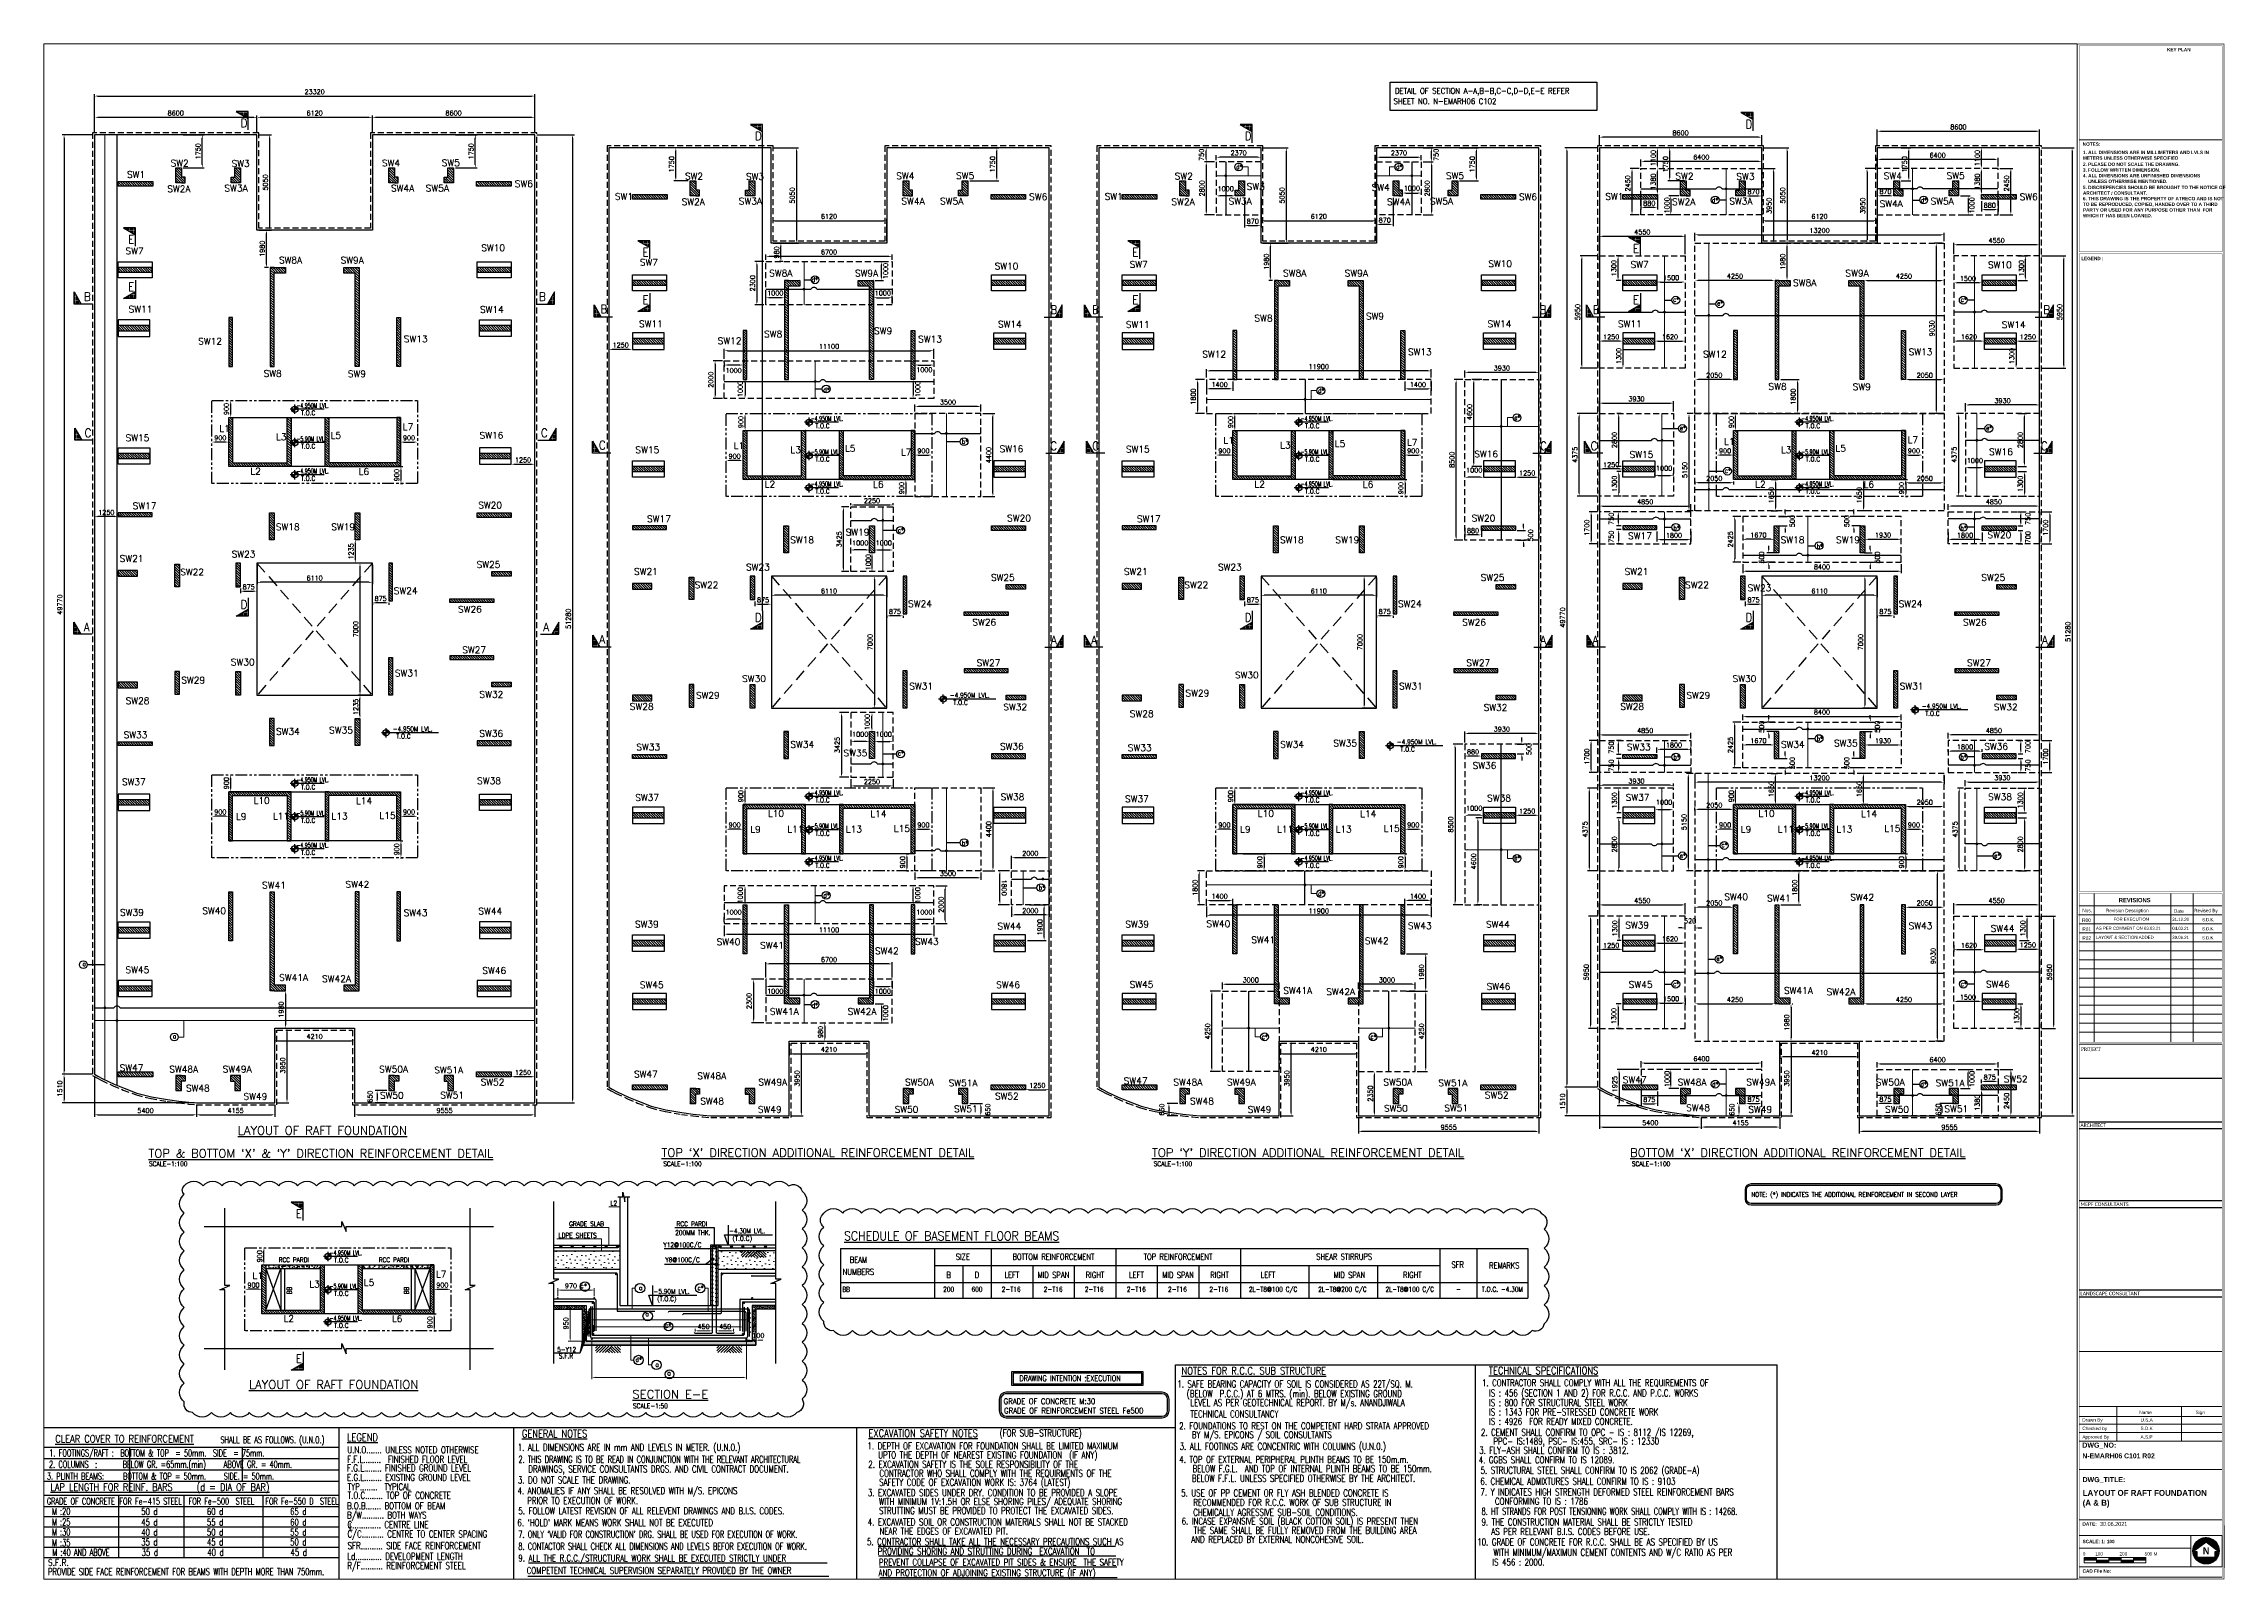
# Paper-space layout 'LAY OF RAFT FDN' of a CAD drawing. Extents: x 1394 to 116903, y 982 to 82339.
# The model-space entities are those that its viewports show. They can reach past a viewport. Long polylines and large blocks are cut down to what shows.
import ezdxf
from ezdxf.enums import TextEntityAlignment as Align
from ezdxf.lldxf.tags import DXFTag

# ---------------------------------------------------------------- set-up
doc = ezdxf.new("R2010")
doc.units = 0
doc.header["$MEASUREMENT"] = 0
doc.header["$PDMODE"] = 34
doc.header["$PDSIZE"] = 50
doc.linetypes.add('HIDDEN', pattern=[9.525, 6.35, -3.175])
doc.linetypes.add('PHANTOM4', pattern=[0.625, 0.3125, -0.0625, 0.0625, -0.0625, 0.0625, -0.0625])
for name, color, linetype in [('00 ECPL LOGO', 250, 'Continuous'), ('00 ELEV-2', 9, 'Continuous'), ('001 TOP VERTICAL STEEL', 183, 'Continuous'), ('001 X DIR.', 130, 'Continuous'), ('001 Y.DIR', 92, 'Continuous'), ('003 5.875M', 123, 'Continuous'), ('02BEAM TEXT', 3, 'Continuous'), ('04 FOOTING', 2, 'Continuous'), ('04 NORMAL TEXT', 2, 'Continuous'), ('07 BEAM TEXT SCH.', 2, 'Continuous'), ('10 BEAM NO.', 3, 'Continuous'), ('12 SLAB MKD', 3, 'Continuous'), ('13 SUB TITLE', 3, 'Continuous'), ('15 TITLE (MAIN TEXT)', 6, 'Continuous'), ('150 COLUMN', 1, 'Continuous'), ('16 SECT-MKD', 1, 'Continuous'), ('16 SECT-NO', 1, 'Continuous'), ('18 COL. TEXT', 1, 'Continuous'), ('19 COLUMN', 1, 'Continuous'), ('21GRID CIRCLE', 5, 'Continuous'), ('22 FRAME', 6, 'Continuous'), ('22 TABLE FRAME', 5, 'Continuous'), ('22222', 63, 'Continuous'), ('25 hatch', 8, 'Continuous'), ('26 HT (PCC)', 8, 'Continuous'), ('32 FRAME', 6, 'Continuous'), ('34 TYP', 7, 'Continuous'), ('BEAM', 4, 'Continuous'), ('BEAMS', 4, 'Continuous'), ('BM', 1, 'Continuous'), ('BORDER', 7, 'Continuous'), ('COL.TEXT', 1, 'Continuous'), ('dist renif', 21, 'Continuous'), ('FRAME', 6, 'Continuous'), ('HATCH', 251, 'Continuous'), ('HT', 8, 'Continuous'), ('Layer 1', 7, 'Continuous'), ('REINF', 6, 'Continuous'), ('RENF', 2, 'Continuous'), ('sheet', 1, 'Continuous'), ('SLAB NOS', 3, 'Continuous'), ('SUB TITLE', 3, 'Continuous'), ('TABLE FRAME', 5, 'Continuous'), ('TB OL', 7, 'Continuous'), ('TEXT', 4, 'Continuous'), ('TITLE', 6, 'Continuous')]:
    doc.layers.add(name, color=color, linetype=linetype)
doc.layers.add('TB IL', color=7, linetype='Continuous', lineweight=9)
doc.layers.add('tb text', color=7, linetype='Continuous', lineweight=13)
doc.styles.add('A2.2', font='')
doc.styles.add('adani bold', font='')
doc.styles.add('adani medium', font='')
doc.styles.add('adani regular', font='')
doc.styles.add('ROMAND', font='simplex.shx', dxfattribs={"width": 0.85})
doc.styles.add('ROMANS', font='simplex.shx')
doc.styles.get("Standard").update_dxf_attribs({"font": 'IC-txt.shx'})
doc.styles.get('A2.2').set_extended_font_data('Arial Black')
doc.styles.get('adani bold').set_extended_font_data('Adani Bold', bold=True)
doc.styles.get('adani medium').set_extended_font_data('Adani Medium', bold=True)
doc.styles.get('adani regular').set_extended_font_data('Adani Regular')
tags = doc.linetypes.add('HIDDEN2', pattern=[0.1875, 0.125, -0.0625]).pattern_tags.tags
tags[6:7] = [DXFTag(74, 4), DXFTag(75, 0), DXFTag(340, '0'), DXFTag(46, 1.0), DXFTag(50, 0.0), DXFTag(44, 0.0), DXFTag(45, 0.0)]
tags[4:5] = [DXFTag(74, 4), DXFTag(75, 0), DXFTag(340, '0'), DXFTag(46, 1.0), DXFTag(50, 0.0), DXFTag(44, 0.0), DXFTag(45, 0.0)]
doc.dimstyles.new('SDU-II', dxfattribs={"dimscale": 100, "dimtxt": 2.5, "dimasz": 1.8, "dimexe": 1, "dimexo": 1, "dimgap": 1, "dimtad": 1, "dimdec": 0, "dimzin": 0, "dimdsep": 46, "dimtxsty": 'ROMANS', "dimcen": 0.09, "dimclrd": 5, "dimclre": 5, "dimclrt": 4, "dimadec": 0, "dimazin": 0, "dimtfac": 1, "dimtdec": 0, "dimtmove": 1, "dimatfit": 3, "dimfxl": 1, "dimtolj": 1, "dimtzin": 0, "dimlwd": 9, "dimlwe": 0, "dimarcsym": 1})
doc.dimstyles.get("Standard").update_dxf_attribs({"dimscale": 100, "dimtxt": 2.5, "dimasz": 1.8, "dimexe": 1, "dimexo": 1, "dimgap": 1, "dimtad": 1, "dimdec": 0, "dimzin": 0, "dimdsep": 46, "dimtxsty": 'ROMANS', "dimcen": 0, "dimclrd": 5, "dimclre": 5, "dimclrt": 4, "dimadec": 0, "dimazin": 0, "dimtfac": 1, "dimtdec": 4, "dimtofl": 0, "dimtmove": 2, "dimatfit": 3, "dimfxl": 1, "dimtolj": 1, "dimtzin": 0, "dimlwe": -1, "dimarcsym": 0})
pattern_1 = [(90, (668233.54, -65314.49), (-19.2, 4e-15), [0, -19.2])]
pattern_2 = [(90, (530406.362, -65314.49), (19.2, 4e-15), [0, -19.2])]
pattern_3 = [(90, (668344.272, -55032.55), (-19.2, 4e-15), [0, -19.2])]
pattern_4 = [(90, (530353.136, -55032.55), (19.2, 4e-15), [0, -19.2])]
pattern_5 = [(90, (642194.461, -65314.49), (-19.2, 4e-15), [0, -19.2])]
pattern_6 = [(90, (504499.783, -65314.49), (19.2, 4e-15), [0, -19.2])]
pattern_7 = [(90, (642168.282, -55032.55), (-19.2, 4e-15), [0, -19.2])]
pattern_8 = [(90, (504555.902, -55032.55), (19.2, 4e-15), [0, -19.2])]
pattern_9 = [(90, (642254.875, -47820.015), (-19.2, 4e-15), [0, -19.2])]
pattern_10 = [(90, (504462.125, -47820.015), (19.2, 4e-15), [0, -19.2])]
pattern_11 = [(90, (668241.508, -47820.015), (-19.2, 4e-15), [0, -19.2])]
pattern_12 = [(90, (530328.334, -47820.015), (19.2, 4e-15), [0, -19.2])]
pattern_13 = [(90, (614708.868, -64627.437), (-19.2, 4e-15), [0, -19.2])]
pattern_14 = [(90, (477791.69, -64627.437), (19.2, 4e-15), [0, -19.2])]
pattern_15 = [(90, (614748.69, -54345.496), (-19.2, 4e-15), [0, -19.2])]
pattern_16 = [(90, (477646.1, -54345.496), (19.2, 4e-15), [0, -19.2])]
pattern_17 = [(90, (614718.282, -47132.961), (-19.2, 4e-15), [0, -19.2])]
pattern_18 = [(90, (477568.533, -47132.961), (19.2, 4e-15), [0, -19.2])]
pattern_19 = [(180, (628361.36, 49488.874), (-5e-15, -19.2), [0, -19.2])]
pattern_20 = [(180, (602418.781, 49488.874), (-5e-15, -19.2), [0, -19.2])]
pattern_21 = [(180, (575174.688, 50175.928), (-5e-15, -19.2), [0, -19.2])]
pattern_22 = [(315, (-18882.915, -74416.34), (65.63609, 65.63609), [])]
pattern_23 = [(315, (-18932.915, -74416.34), (65.63609, 65.63609), [])]
pattern_24 = [(45, (0, 1793.051), (-8.83883476, 8.83883476), [])]
pattern_25 = [(90, (694863.448, -65314.49), (-19.2, 4e-15), [0, -19.2])]
pattern_26 = [(90, (556999.27, -65314.49), (19.2, 4e-15), [0, -19.2])]
pattern_27 = [(90, (694824.861, -47820.015), (-19.2, 4e-15), [0, -19.2])]
pattern_28 = [(90, (556961.482, -47820.015), (19.2, 4e-15), [0, -19.2])]
pattern_29 = [(90, (694715.769, -55032.55), (-19.2, 4e-15), [0, -19.2])]
pattern_30 = [(90, (556884.043, -55032.55), (19.2, 4e-15), [0, -19.2])]
pattern_31 = [(180, (654882.268, 49488.874), (-5e-15, -19.2), [0, -19.2])]
pattern_32 = [(7e-15, (900417.13, -57801.63), (5e-14, -400), [0, -400]), (7e-15, (900421.13, -57661.63), (5e-14, -400), [0, -400]), (7e-15, (900433.13, -57877.63), (5e-14, -400), [0, -400]), (21.8014, (900225.13, -57753.63), (1200.000109, 399.999964), [43.0812, -2110.9848]), (143.1301, (900265.13, -57737.63), (1199.999967, -800.000049), [20, -1980]), (229.3987, (900249.13, -57725.63), (2000.0001685, 2399.9996073), [36.878, -3650.9396]), (153.4349, (900117.13, -57677.63), (-399.999663, 400.000524), [8.9444, -885.4828]), (33.6901, (900109.13, -57673.63), (799.999823, 400.000534), [14.4224, -1427.7984]), (251.5651, (900121.13, -57665.63), (-399.999361, -800.000174), [12.6492, -1252.262]), (135, (900373.13, -57637.63), (-9e-14, 400.00012), [16.9704, -548.7148]), (7e-15, (900361.13, -57625.63), (400, -400), [24, -376]), (225, (900385.13, -57625.63), (-400.00012, -9e-14), [16.9704, -548.7148]), (108.4349, (900325.13, -57893.63), (399.999361, -800.000174), [12.6492, -1252.262]), (7e-15, (900321.13, -57881.63), (400, -400), [20, -380]), (216.8699, (900341.13, -57881.63), (-1199.999967, -800.000049), [20, -1980]), (146.3099, (900113.13, -57897.63), (799.999823, -400.000534), [14.4224, -1427.7984]), (18.4349, (900101.13, -57889.63), (-800.000174, -399.999361), [25.2984, -1239.6128]), (233.1301, (900125.13, -57881.63), (800.000049, 1199.999967), [20, -1980]), (7e-15, (900229.13, -57881.63), (5e-14, -400), [0, -400]), (7e-15, (900121.13, -57777.63), (5e-14, -400), [0, -400]), (7e-15, (900233.13, -57629.63), (5e-14, -400), [0, -400]), (7e-15, (900341.13, -57753.63), (5e-14, -400), [0, -400]), (7e-15, (900225.13, -57821.63), (5e-14, -400), [0, -400]), (7e-15, (900137.13, -57833.63), (5e-14, -400), [0, -400]), (7e-15, (900173.13, -57809.63), (5e-14, -400), [0, -400]), (7e-15, (900157.13, -57713.63), (5e-14, -400), [0, -400]), (7e-15, (900061.13, -57729.63), (5e-14, -400), [0, -400]), (7e-15, (900065.13, -57821.63), (5e-14, -400), [0, -400]), (7e-15, (900053.13, -57909.63), (5e-14, -400), [0, -400]), (7e-15, (900177.13, -57925.63), (5e-14, -400), [0, -400]), (7e-15, (900265.13, -57941.63), (5e-14, -400), [0, -400]), (7e-15, (900405.13, -57925.63), (5e-14, -400), [0, -400]), (7e-15, (900309.13, -57801.63), (5e-14, -400), [0, -400]), (7e-15, (900269.13, -57873.63), (5e-14, -400), [0, -400]), (7e-15, (900301.13, -57681.63), (5e-14, -400), [0, -400]), (7e-15, (900181.13, -57661.63), (5e-14, -400), [0, -400]), (7e-15, (900301.13, -57573.63), (5e-14, -400), [0, -400]), (7e-15, (900169.13, -57597.63), (5e-14, -400), [0, -400]), (7e-15, (900041.13, -57585.63), (5e-14, -400), [0, -400]), (7e-15, (900089.13, -57565.63), (5e-14, -400), [0, -400]), (7e-15, (900093.13, -57621.63), (5e-14, -400), [0, -400]), (7e-15, (900361.13, -57557.63), (5e-14, -400), [0, -400]), (7e-15, (900409.13, -57721.63), (5e-14, -400), [0, -400]), (7e-15, (900389.13, -57841.63), (5e-14, -400), [0, -400]), (7e-15, (900205.13, -57553.63), (5e-14, -400), [0, -400])]
pattern_33 = [(315, (-20852.18, -54615), (65.63609, 65.63609), [])]
pattern_34 = [(180, (35417.763, 82281.04), (-5e-15, -19.2), [0, -19.2])]
pattern_35 = [(230, (-746778.13, 33550.83), (-358.63009, 31.37607), [37.5, -412.5]), (175, (-746778.13, 33550.83), (69.37567, -376.09607), [30, -330]), (280.451444, (-746808, 33553.45), (-289.25442, -344.72), [31.8701, -350.57106]), (226.1842, (-746778.13, 33450.83), (-533.62067, 82.75964), [56.25, -618.75]), (276.635635, (-746822.6, 33457.73), (-467.33097, -487.0593), [47.80517, -525.85688]), (171.18416, (-746778.1, 33450.83), (-467.33097, -487.0593), [45, -495]), (201, (-746828.13, 33475.83), (-298.45353, 201.30945), [37.5, -412.5]), (146, (-746828.13, 33475.83), (-121.65767, -362.57502), [30, -330]), (251.451445, (-746853, 33492.6), (-420.11119, -161.26558), [31.8701, -350.57106]), (217.5, (-746778.13, 33550.83), (-6.079928, -166.446927), [0, -326, 0, -335, 0, -331.25]), (187.5, (-746778.13, 33550.83), (-131.53477, -197.205856), [0, -191, 0, -318.5, 0, -126.25]), (147.5, (-746666.63, 33550.83), (-266.911218, 11.277436), [0, -125, 0, -390, 0, -517.5]), (137.5, (-746616.63, 33550.83), (-291.593085, -50.05249), [0, -162.5, 0, -259, 0, -367.5])]

# ---------------------------------------------------------------- blocks, each defined once
blk = doc.blocks.new('*D0')
at = {"color": 5, "linetype": 'Continuous', "transparency": 16777216}
for p, q in [((557920, -5627), (559919, -5627)), ((557920, -56907), (559919, -56907))]:
    blk.add_line(p, q, dxfattribs=at)
at = {"color": 5, "linetype": 'Continuous', "lineweight": -2, "transparency": 16777216}
blk.add_line((559819, -5807), (559819, -56727), dxfattribs=at)
at = {"color": 5, "transparency": 16777216}
for points in [[(559849, -5807), (559789, -5807), (559819, -5627)], [(559789, -56727), (559849, -56727), (559819, -56907)]]:
    blk.add_solid(points, dxfattribs=at)
at = {"layer": 'DEFPOINTS', "color": 0, "transparency": 16777216}
for p in [(557820, -5627), (557820, -56907), (559819, -56907)]:
    blk.add_point(p, dxfattribs=at)
at = {"color": 4, "transparency": 16777216, "insert": (559594, -31267), "char_height": 250, "attachment_point": 5, "rotation": 90, "style": 'ROMANS'}
blk.add_mtext('\\A1;51280', dxfattribs=at)
blk = doc.blocks.new('*D1')
at = {"color": 5, "linetype": 'Continuous', "transparency": 16777216}
for p, q in [((534500, -5527), (534500, -4603)), ((543099, -5527), (543099, -4603))]:
    blk.add_line(p, q, dxfattribs=at)
at = {"color": 5, "linetype": 'Continuous', "lineweight": -2, "transparency": 16777216}
blk.add_line((534680, -4703), (542919, -4703), dxfattribs=at)
at = {"color": 5, "transparency": 16777216}
for points in [[(534680, -4673), (534680, -4733), (534500, -4703)], [(542919, -4733), (542919, -4673), (543099, -4703)]]:
    blk.add_solid(points, dxfattribs=at)
at = {"layer": 'DEFPOINTS', "color": 0, "transparency": 16777216}
for p in [(534500, -5627), (543099, -4703), (543099, -5627)]:
    blk.add_point(p, dxfattribs=at)
at = {"color": 4, "transparency": 16777216, "insert": (538800, -4478), "char_height": 250, "attachment_point": 5, "style": 'ROMANS'}
blk.add_mtext('\\A1;8600', dxfattribs=at)
blk = doc.blocks.new('*D2')
at = {"color": 5, "linetype": 'Continuous', "transparency": 16777216}
for p, q in [((543099, -5527), (543099, -4603)), ((549219, -5527), (549219, -4603))]:
    blk.add_line(p, q, dxfattribs=at)
at = {"color": 5, "linetype": 'Continuous', "lineweight": -2, "transparency": 16777216}
blk.add_line((543279, -4703), (549039, -4703), dxfattribs=at)
at = {"color": 5, "transparency": 16777216}
for points in [[(543279, -4673), (543279, -4733), (543099, -4703)], [(549039, -4733), (549039, -4673), (549219, -4703)]]:
    blk.add_solid(points, dxfattribs=at)
at = {"layer": 'DEFPOINTS', "color": 0, "transparency": 16777216}
for p in [(543099, -5627), (549219, -4703), (549219, -5627)]:
    blk.add_point(p, dxfattribs=at)
at = {"color": 4, "transparency": 16777216, "insert": (546159, -4478), "char_height": 250, "attachment_point": 5, "style": 'ROMANS'}
blk.add_mtext('\\A1;6120', dxfattribs=at)
blk = doc.blocks.new('*D3')
at = {"color": 5, "linetype": 'Continuous', "transparency": 16777216}
for p, q in [((549219, -5527), (549219, -4603)), ((557820, -5527), (557820, -4603))]:
    blk.add_line(p, q, dxfattribs=at)
at = {"color": 5, "linetype": 'Continuous', "lineweight": -2, "transparency": 16777216}
blk.add_line((549399, -4703), (557640, -4703), dxfattribs=at)
at = {"color": 5, "transparency": 16777216}
for points in [[(549399, -4673), (549399, -4733), (549219, -4703)], [(557640, -4733), (557640, -4673), (557820, -4703)]]:
    blk.add_solid(points, dxfattribs=at)
at = {"layer": 'DEFPOINTS', "color": 0, "transparency": 16777216}
for p in [(549219, -5627), (557820, -4703), (557820, -5627)]:
    blk.add_point(p, dxfattribs=at)
at = {"color": 4, "transparency": 16777216, "insert": (553519, -4478), "char_height": 250, "attachment_point": 5, "style": 'ROMANS'}
blk.add_mtext('\\A1;8600', dxfattribs=at)
blk = doc.blocks.new('*D4')
at = {"color": 5, "linetype": 'Continuous', "transparency": 16777216}
for p, q in [((534500, -5527), (534500, -3477)), ((557820, -5527), (557820, -3477))]:
    blk.add_line(p, q, dxfattribs=at)
at = {"color": 5, "linetype": 'Continuous', "lineweight": -2, "transparency": 16777216}
blk.add_line((534680, -3577), (557640, -3577), dxfattribs=at)
at = {"color": 5, "transparency": 16777216}
for points in [[(534680, -3547), (534680, -3607), (534500, -3577)], [(557640, -3607), (557640, -3547), (557820, -3577)]]:
    blk.add_solid(points, dxfattribs=at)
at = {"layer": 'DEFPOINTS', "color": 0, "transparency": 16777216}
for p in [(557820, -3577), (534500, -5627), (557820, -5627)]:
    blk.add_point(p, dxfattribs=at)
at = {"color": 4, "transparency": 16777216, "insert": (546160, -3352), "char_height": 250, "attachment_point": 5, "style": 'ROMANS'}
blk.add_mtext('\\A1;23320', dxfattribs=at)
blk = doc.blocks.new('*D5')
at = {"color": 5, "linetype": 'Continuous', "transparency": 16777216}
for p, q in [((534400, -5627), (532786, -5627)), ((534400, -55397), (532786, -55397))]:
    blk.add_line(p, q, dxfattribs=at)
at = {"color": 5, "linetype": 'Continuous', "lineweight": -2, "transparency": 16777216}
blk.add_line((532886, -5807), (532886, -55217), dxfattribs=at)
at = {"color": 5, "transparency": 16777216}
for points in [[(532916, -5807), (532856, -5807), (532886, -5627)], [(532856, -55217), (532916, -55217), (532886, -55397)]]:
    blk.add_solid(points, dxfattribs=at)
at = {"layer": 'DEFPOINTS', "color": 0, "transparency": 16777216}
for p in [(534500, -5627), (532886, -55397), (534500, -55397)]:
    blk.add_point(p, dxfattribs=at)
at = {"color": 4, "transparency": 16777216, "insert": (532661, -30512), "char_height": 250, "attachment_point": 5, "rotation": 90, "style": 'ROMANS'}
blk.add_mtext('\\A1;49770', dxfattribs=at)
blk = doc.blocks.new('*D10')
at = {"color": 5, "linetype": 'Continuous', "transparency": 16777216}
for p, q in [((595337, -43714), (596546, -43714)), ((595337, -44614), (596546, -44614))]:
    blk.add_line(p, q, dxfattribs=at)
at = {"color": 5, "linetype": 'Continuous', "lineweight": -2, "transparency": 16777216}
blk.add_line((596446, -43894), (596446, -44434), dxfattribs=at)
at = {"color": 5, "transparency": 16777216}
for points in [[(596476, -43894), (596416, -43894), (596446, -43714)], [(596416, -44434), (596476, -44434), (596446, -44614)]]:
    blk.add_solid(points, dxfattribs=at)
at = {"layer": 'DEFPOINTS', "color": 0, "transparency": 16777216}
for p in [(595237, -43714), (595237, -44614), (596446, -44614)]:
    blk.add_point(p, dxfattribs=at)
at = {"color": 4, "transparency": 16777216, "insert": (596221, -44164), "char_height": 250, "attachment_point": 5, "rotation": 90, "style": 'ROMANS'}
blk.add_mtext('\\A1;900', dxfattribs=at)
blk = doc.blocks.new('*D11')
at = {"color": 5, "linetype": 'Continuous', "transparency": 16777216}
for p, q in [((567754, -17600), (567269, -17600)), ((567754, -19600), (567269, -19600))]:
    blk.add_line(p, q, dxfattribs=at)
at = {"color": 5, "linetype": 'Continuous', "lineweight": -2, "transparency": 16777216}
blk.add_line((567369, -17780), (567369, -19420), dxfattribs=at)
at = {"color": 5, "transparency": 16777216}
for points in [[(567399, -17780), (567339, -17780), (567369, -17600)], [(567339, -19420), (567399, -19420), (567369, -19600)]]:
    blk.add_solid(points, dxfattribs=at)
at = {"layer": 'DEFPOINTS', "color": 0, "transparency": 16777216}
for p in [(567854, -17600), (567369, -19600), (567854, -19600)]:
    blk.add_point(p, dxfattribs=at)
at = {"color": 4, "transparency": 16777216, "insert": (567144, -18600), "char_height": 250, "attachment_point": 5, "rotation": 90, "style": 'ROMANS'}
blk.add_mtext('\\A1;2000', dxfattribs=at)
blk = doc.blocks.new('*D12')
at = {"color": 5, "linetype": 'Continuous', "transparency": 16777216}
for p, q in [((583064, -44514), (583064, -43824)), ((585064, -44514), (585064, -43824))]:
    blk.add_line(p, q, dxfattribs=at)
at = {"color": 5, "linetype": 'Continuous', "lineweight": -2, "transparency": 16777216}
blk.add_line((584884, -43924), (583244, -43924), dxfattribs=at)
at = {"color": 5, "transparency": 16777216}
for points in [[(583244, -43894), (583244, -43954), (583064, -43924)], [(584884, -43954), (584884, -43894), (585064, -43924)]]:
    blk.add_solid(points, dxfattribs=at)
at = {"layer": 'DEFPOINTS', "color": 0, "transparency": 16777216}
for p in [(583064, -43924), (583064, -44614), (585064, -44614)]:
    blk.add_point(p, dxfattribs=at)
at = {"color": 4, "transparency": 16777216, "insert": (584064, -43699), "char_height": 250, "attachment_point": 5, "style": 'ROMANS'}
blk.add_mtext('\\A1;2000', dxfattribs=at)
blk = doc.blocks.new('*D14')
at = {"color": 5, "linetype": 'Continuous', "transparency": 16777216}
for p, q in [((570954, -11364), (570754, -11364)), ((570954, -12344), (570754, -12344))]:
    blk.add_line(p, q, dxfattribs=at)
at = {"color": 5, "linetype": 'Continuous', "lineweight": -2, "transparency": 16777216}
blk.add_line((570854, -12164), (570854, -11544), dxfattribs=at)
at = {"color": 5, "transparency": 16777216}
for points in [[(570884, -11544), (570824, -11544), (570854, -11364)], [(570824, -12164), (570884, -12164), (570854, -12344)]]:
    blk.add_solid(points, dxfattribs=at)
at = {"layer": 'DEFPOINTS', "color": 0, "transparency": 16777216}
for p in [(570854, -11364), (571054, -11364), (571054, -12344)]:
    blk.add_point(p, dxfattribs=at)
at = {"color": 4, "transparency": 16777216, "insert": (570629, -11854), "char_height": 250, "attachment_point": 5, "rotation": 90, "style": 'ROMANS'}
blk.add_mtext('\\A1;980', dxfattribs=at)
blk = doc.blocks.new('*D15')
at = {"color": 5, "linetype": 'Continuous', "transparency": 16777216}
for p, q in [((596896, -11364), (596696, -11364)), ((596896, -13344), (596696, -13344))]:
    blk.add_line(p, q, dxfattribs=at)
at = {"color": 5, "linetype": 'Continuous', "lineweight": -2, "transparency": 16777216}
blk.add_line((596796, -13164), (596796, -11544), dxfattribs=at)
at = {"color": 5, "transparency": 16777216}
for points in [[(596826, -11544), (596766, -11544), (596796, -11364)], [(596766, -13164), (596826, -13164), (596796, -13344)]]:
    blk.add_solid(points, dxfattribs=at)
at = {"layer": 'DEFPOINTS', "color": 0, "transparency": 16777216}
for p in [(596796, -11364), (596996, -11364), (596996, -13344)]:
    blk.add_point(p, dxfattribs=at)
at = {"color": 4, "transparency": 16777216, "insert": (596571, -12354), "char_height": 250, "attachment_point": 5, "rotation": 90, "style": 'ROMANS'}
blk.add_mtext('\\A1;1980', dxfattribs=at)
blk = doc.blocks.new('*D16')
at = {"color": 5, "linetype": 'Continuous', "transparency": 16777216}
for p, q in [((543709, -10677), (543509, -10677)), ((543709, -12657), (543509, -12657))]:
    blk.add_line(p, q, dxfattribs=at)
at = {"color": 5, "linetype": 'Continuous', "lineweight": -2, "transparency": 16777216}
blk.add_line((543609, -12477), (543609, -10857), dxfattribs=at)
at = {"color": 5, "transparency": 16777216}
for points in [[(543639, -10857), (543579, -10857), (543609, -10677)], [(543579, -12477), (543639, -12477), (543609, -12657)]]:
    blk.add_solid(points, dxfattribs=at)
at = {"layer": 'DEFPOINTS', "color": 0, "transparency": 16777216}
for p in [(543609, -10677), (543809, -10677), (543809, -12657)]:
    blk.add_point(p, dxfattribs=at)
at = {"color": 4, "transparency": 16777216, "insert": (543384, -11667), "char_height": 250, "attachment_point": 5, "rotation": 90, "style": 'ROMANS'}
blk.add_mtext('\\A1;1980', dxfattribs=at)
blk = doc.blocks.new('zw$DB44')
at = {"layer": '25 hatch', "linetype": 'Continuous', "ltscale": 5}
h = blk.add_hatch(dxfattribs=at)
h.set_pattern_fill('ANSI31', color=256, scale=29.235733, angle=270, style=0)
h.set_pattern_definition(pattern_22)
h.paths.add_polyline_path([(-150, 0), (150, 0), (150, -800), (-150, -800)])
h = blk.add_hatch(dxfattribs=at)
h.set_pattern_fill('ANSI31', color=256, scale=29.235733, angle=270, style=0)
h.set_pattern_definition(pattern_22)
h.paths.add_polyline_path([(14270, 0), (14570, 0), (14570, -800), (14270, -800)])
h = blk.add_hatch(dxfattribs=at)
h.set_pattern_fill('ANSI31', color=256, scale=29.235733, angle=270, style=0)
h.set_pattern_definition(pattern_22)
h.paths.add_polyline_path([(-3200, -731), (-1370, -731), (-1370, -981), (-3200, -981)])
h = blk.add_hatch(dxfattribs=at)
h.set_pattern_fill('ANSI31', color=256, scale=29.235733, angle=270, style=0)
h.set_pattern_definition(pattern_22)
h.paths.add_polyline_path([(150, -800), (350, -800), (350, -500), (150, -500)])
h = blk.add_hatch(dxfattribs=at)
h.set_pattern_fill('ANSI31', color=256, scale=29.235733, angle=270, style=0)
h.set_pattern_definition(pattern_22)
h.paths.add_polyline_path([(2780, -500), (2980, -500), (2980, -800), (2780, -800)])
h = blk.add_hatch(dxfattribs=at)
h.set_pattern_fill('ANSI31', color=256, scale=29.235733, angle=270, style=0)
h.set_pattern_definition(pattern_22)
h.paths.add_polyline_path([(2980, 0), (3280, 0), (3280, -800), (2980, -800)])
h = blk.add_hatch(dxfattribs=at)
h.set_pattern_fill('ANSI31', color=256, scale=29.235733, angle=270, style=0)
h.set_pattern_definition(pattern_22)
h.paths.add_polyline_path([(11140, 0), (11440, 0), (11440, -800), (11140, -800)])
h = blk.add_hatch(dxfattribs=at)
h.set_pattern_fill('ANSI31', color=256, scale=29.235733, angle=270, style=0)
h.set_pattern_definition(pattern_22)
h.paths.add_polyline_path([(11440, -800), (11640, -800), (11640, -500), (11440, -500)])
h = blk.add_hatch(dxfattribs=at)
h.set_pattern_fill('ANSI31', color=256, scale=29.235733, angle=270, style=0)
h.set_pattern_definition(pattern_22)
h.paths.add_polyline_path([(14270, -800), (14070, -800), (14070, -500), (14270, -500)])
h = blk.add_hatch(dxfattribs=at)
h.set_pattern_fill('ANSI31', color=256, scale=29.235733, angle=270, style=0)
h.set_pattern_definition(pattern_22)
h.paths.add_polyline_path([(15790, -731), (17620, -731), (17620, -981), (15790, -981)])
h = blk.add_hatch(dxfattribs=at)
h.set_pattern_fill('ANSI31', color=256, scale=29.235733, angle=270, style=0)
h.set_pattern_definition([(315, (-18882.915, -73966.34), (65.63609, 65.63609), [])])
h.paths.add_polyline_path([(-3200, -5530), (-3200, -5280), (-1400, -5280), (-1400, -5530)])
h = blk.add_hatch(dxfattribs=at)
h.set_pattern_fill('ANSI31', color=256, scale=29.235733, angle=270, style=0)
h.set_pattern_definition(pattern_22)
h.paths.add_polyline_path([(4860, -10530), (5060, -10530), (5060, -5280), (4860, -5280)])
h = blk.add_hatch(dxfattribs=at)
h.set_pattern_fill('ANSI31', color=256, scale=29.235733, angle=270, style=0)
h.set_pattern_definition(pattern_22)
h.paths.add_polyline_path([(5060, -5280), (5660, -5280), (5660, -5580), (5060, -5580)])
h = blk.add_hatch(dxfattribs=at)
h.set_pattern_fill('ANSI31', color=256, scale=29.235733, angle=270, style=0)
h.set_pattern_definition(pattern_22)
h.paths.add_polyline_path([(8760, -5280), (9360, -5280), (9360, -5580), (8760, -5580)])
h = blk.add_hatch(dxfattribs=at)
h.set_pattern_fill('ANSI31', color=256, scale=29.235733, angle=270, style=0)
h.set_pattern_definition(pattern_22)
h.paths.add_polyline_path([(9360, -5280), (9560, -5280), (9560, -10530), (9360, -10530)])
h = blk.add_hatch(dxfattribs=at)
h.set_pattern_fill('ANSI31', color=256, scale=29.235733, angle=270, style=0)
h.set_pattern_definition([(315, (137.085, -73966.34), (65.63609, 65.63609), [])])
h.paths.add_polyline_path([(15820, -5530), (15820, -5280), (17620, -5280), (17620, -5530)])
h = blk.add_hatch(dxfattribs=at)
h.set_pattern_fill('ANSI31', color=256, scale=29.235733, angle=270, style=0)
h.set_pattern_definition(pattern_22)
h.paths.add_polyline_path([(2860, -7930), (2660, -7930), (2660, -10530), (2860, -10530)])
h = blk.add_hatch(dxfattribs=at)
h.set_pattern_fill('ANSI31', color=256, scale=29.235733, angle=270, style=0)
h.set_pattern_definition(pattern_22)
h.paths.add_polyline_path([(11560, -7930), (11760, -7930), (11760, -10530), (11560, -10530)])
h = blk.add_hatch(dxfattribs=at)
h.set_pattern_fill('ANSI31', color=256, scale=29.235733, angle=270, style=0)
h.set_pattern_definition([(315, (-18882.915, -74841.34), (65.63609, 65.63609), [])])
h.paths.add_polyline_path([(-1520, -8630), (-1520, -8355), (-3200, -8355), (-3200, -8630)])
h = blk.add_hatch(dxfattribs=at)
h.set_pattern_fill('ANSI31', color=256, scale=29.235733, angle=270, style=0)
h.set_pattern_definition([(315, (257.085, -74841.34), (65.63609, 65.63609), [])])
h.paths.add_polyline_path([(17620, -8630), (17620, -8355), (15940, -8355), (15940, -8630)])
h = blk.add_hatch(dxfattribs=at)
h.set_pattern_fill('ANSI31', color=256, scale=29.235733, angle=270, style=0)
h.set_pattern_definition(pattern_22)
h.paths.add_polyline_path([(2860, -15830), (2660, -15830), (2660, -13230), (2860, -13230)])
h = blk.add_hatch(dxfattribs=at)
h.set_pattern_fill('ANSI31', color=256, scale=29.235733, angle=270, style=0)
h.set_pattern_definition(pattern_22)
h.paths.add_polyline_path([(5760, -13230), (5960, -13230), (5960, -15830), (5760, -15830)])
h = blk.add_hatch(dxfattribs=at)
h.set_pattern_fill('ANSI31', color=256, scale=29.235733, angle=270, style=0)
h.set_pattern_definition(pattern_22)
h.paths.add_polyline_path([(7760, -13230), (7960, -13230), (7960, -15830), (7760, -15830)])
h = blk.add_hatch(dxfattribs=at)
h.set_pattern_fill('ANSI31', color=256, scale=29.235733, angle=270, style=0)
h.set_pattern_definition(pattern_22)
h.paths.add_polyline_path([(11560, -15830), (11760, -15830), (11760, -13230), (11560, -13230)])
h = blk.add_hatch(dxfattribs=at)
h.set_pattern_fill('ANSI31', color=256, scale=29.235733, angle=270, style=0)
h.set_pattern_definition([(315, (-18882.915, -81616.34), (65.63609, 65.63609), [])])
h.paths.add_polyline_path([(-1520, -15405), (-1520, -15130), (-3200, -15130), (-3200, -15405)])
h = blk.add_hatch(dxfattribs=at)
h.set_pattern_fill('ANSI31', color=256, scale=29.235733, angle=270, style=0)
h.set_pattern_definition(pattern_22)
h.paths.add_polyline_path([(5760, -15830), (2860, -15830), (2860, -15630), (5760, -15630)])
h = blk.add_hatch(dxfattribs=at)
h.set_pattern_fill('ANSI31', color=256, scale=29.235733, angle=270, style=0)
h.set_pattern_definition(pattern_22)
h.paths.add_polyline_path([(7960, -15830), (11560, -15830), (11560, -15630), (7960, -15630)])
h = blk.add_hatch(dxfattribs=at)
h.set_pattern_fill('ANSI31', color=256, scale=29.235733, angle=270, style=0)
h.set_pattern_definition([(315, (257.085, -81616.34), (65.63609, 65.63609), [])])
h.paths.add_polyline_path([(17620, -15405), (17620, -15130), (15940, -15130), (15940, -15405)])
h = blk.add_hatch(dxfattribs=at)
h.set_pattern_fill('ANSI31', color=256, scale=29.235733, angle=270, style=0)
h.set_pattern_definition(pattern_22)
h.paths.add_polyline_path([(-3200, -18480), (-1400, -18480), (-1400, -18280), (-3200, -18280)])
h = blk.add_hatch(dxfattribs=at)
h.set_pattern_fill('ANSI31', color=256, scale=29.235733, angle=270, style=0)
h.set_pattern_definition(pattern_22)
h.paths.add_polyline_path([(5060, -19705), (4810, -19705), (4810, -18280), (5060, -18280)])
h = blk.add_hatch(dxfattribs=at)
h.set_pattern_fill('ANSI31', color=256, scale=29.235733, angle=270, style=0)
h.set_pattern_definition(pattern_22)
h.paths.add_polyline_path([(9360, -18280), (9610, -18280), (9610, -19705), (9360, -19705)])
h = blk.add_hatch(dxfattribs=at)
h.set_pattern_fill('ANSI31', color=256, scale=29.235733, angle=270, style=0)
h.set_pattern_definition([(315, (-18882.915, -74466.34), (65.63609, 65.63609), [])])
h.paths.add_polyline_path([(17620, -18530), (15820, -18530), (15820, -18280), (17620, -18280)])
h = blk.add_hatch(dxfattribs=at)
h.set_pattern_fill('ANSI31', color=256, scale=29.235733, angle=270, style=0)
h.set_pattern_definition([(315, (-18882.915, -74316.34), (65.63609, 65.63609), [])])
h.paths.add_polyline_path([(-3200, -21630), (-2180, -21630), (-2180, -21330), (-3200, -21330)])
h = blk.add_hatch(dxfattribs=at)
h.set_pattern_fill('ANSI31', color=256, scale=29.235733, angle=270, style=0)
h.set_pattern_definition(pattern_23)
h.paths.add_polyline_path([(-200, -20990), (50, -20990), (50, -22190), (-200, -22190)])
h = blk.add_hatch(dxfattribs=at)
h.set_pattern_fill('ANSI31', color=256, scale=29.235733, angle=270, style=0)
h.set_pattern_definition([(315, (-18882.915, -74416.34), (65.63609, 65.63609), [])])
h.paths.add_polyline_path([(3030, -22190), (3280, -22190), (3280, -20940), (3030, -20940)])
h = blk.add_hatch(dxfattribs=at)
h.set_pattern_fill('ANSI31', color=256, scale=29.235733, angle=270, style=0)
h.set_pattern_definition(pattern_22)
h.paths.add_polyline_path([(11340, -20940), (11140, -20940), (11140, -22940), (11340, -22940)])
h = blk.add_hatch(dxfattribs=at)
h.set_pattern_fill('ANSI31', color=256, scale=29.235733, angle=270, style=0)
h.set_pattern_definition([(315, (-18882.915, -74366.34), (65.63609, 65.63609), [])])
h.paths.add_polyline_path([(17620, -21630), (16600, -21630), (16600, -21380), (17620, -21380)])
h = blk.add_hatch(dxfattribs=at)
h.set_pattern_fill('ANSI31', color=256, scale=29.235733, angle=270, style=0)
h.set_pattern_definition(pattern_22)
h.paths.add_polyline_path([(16700, -23030), (14370, -23030), (14370, -22830), (16700, -22830)])
h = blk.add_hatch(dxfattribs=at)
h.set_pattern_fill('ANSI31', color=256, scale=29.235733, angle=270, style=0)
h.set_pattern_definition(pattern_22)
h.paths.add_polyline_path([(11340, -27940), (11140, -27940), (11140, -25940), (11340, -25940)])
h = blk.add_hatch(dxfattribs=at)
h.set_pattern_fill('ANSI31', color=256, scale=29.235733, angle=270, style=0)
h.set_pattern_definition(pattern_22)
h.paths.add_polyline_path([(16700, -25850), (14370, -25850), (14370, -26050), (16700, -26050)])
h = blk.add_hatch(dxfattribs=at)
h.set_pattern_fill('ANSI31', color=256, scale=29.235733, angle=270, style=0)
h.set_pattern_definition([(315, (-18882.915, -74516.34), (65.6361, 65.6361), [])])
h.paths.add_polyline_path([(-3200, -27550), (-2180, -27550), (-2180, -27250), (-3200, -27250)])
h = blk.add_hatch(dxfattribs=at)
h.set_pattern_fill('ANSI31', color=256, scale=29.235733, angle=270, style=0)
h.set_pattern_definition(pattern_23)
h.paths.add_polyline_path([(-200, -27890), (50, -27890), (50, -26690), (-200, -26690)])
h = blk.add_hatch(dxfattribs=at)
h.set_pattern_fill('ANSI31', color=256, scale=29.235733, angle=270, style=0)
h.set_pattern_definition([(315, (-18882.915, -74416.34), (65.6361, 65.6361), [])])
h.paths.add_polyline_path([(3030, -26690), (3280, -26690), (3280, -27940), (3030, -27940)])
h = blk.add_hatch(dxfattribs=at)
h.set_pattern_fill('ANSI31', color=256, scale=29.235733, angle=270, style=0)
h.set_pattern_definition(pattern_22)
h.paths.add_polyline_path([(17620, -27500), (16600, -27500), (16600, -27250), (17620, -27250)])
h = blk.add_hatch(dxfattribs=at)
h.set_pattern_fill('ANSI31', color=256, scale=29.235733, angle=270, style=0)
h.set_pattern_definition(pattern_22)
h.paths.add_polyline_path([(5060, -29175), (4810, -29175), (4810, -30600), (5060, -30600)])
h = blk.add_hatch(dxfattribs=at)
h.set_pattern_fill('ANSI31', color=256, scale=29.235733, angle=270, style=0)
h.set_pattern_definition(pattern_22)
h.paths.add_polyline_path([(9360, -29175), (9610, -29175), (9610, -30600), (9360, -30600)])
h = blk.add_hatch(dxfattribs=at)
h.set_pattern_fill('ANSI31', color=256, scale=29.235733, angle=270, style=0)
h.set_pattern_definition(pattern_22)
h.paths.add_polyline_path([(-3200, -30400), (-1400, -30400), (-1400, -30600), (-3200, -30600)])
h = blk.add_hatch(dxfattribs=at)
h.set_pattern_fill('ANSI31', color=256, scale=29.235733, angle=270, style=0)
h.set_pattern_definition(pattern_22)
h.paths.add_polyline_path([(17620, -30350), (15820, -30350), (15820, -30600), (17620, -30600)])
h = blk.add_hatch(dxfattribs=at)
h.set_pattern_fill('ANSI31', color=256, scale=29.235733, angle=270, style=0)
h.set_pattern_definition(pattern_22)
h.paths.add_polyline_path([(2860, -33050), (2660, -33050), (2660, -35650), (2860, -35650)])
h = blk.add_hatch(dxfattribs=at)
h.set_pattern_fill('ANSI31', color=256, scale=29.235733, angle=270, style=0)
h.set_pattern_definition(pattern_22)
h.paths.add_polyline_path([(5760, -33050), (2860, -33050), (2860, -33250), (5760, -33250)])
h = blk.add_hatch(dxfattribs=at)
h.set_pattern_fill('ANSI31', color=256, scale=29.235733, angle=270, style=0)
h.set_pattern_definition(pattern_22)
h.paths.add_polyline_path([(5760, -35650), (5960, -35650), (5960, -33050), (5760, -33050)])
h = blk.add_hatch(dxfattribs=at)
h.set_pattern_fill('ANSI31', color=256, scale=29.235733, angle=270, style=0)
h.set_pattern_definition(pattern_22)
h.paths.add_polyline_path([(7760, -35650), (7960, -35650), (7960, -33050), (7760, -33050)])
h = blk.add_hatch(dxfattribs=at)
h.set_pattern_fill('ANSI31', color=256, scale=29.235733, angle=270, style=0)
h.set_pattern_definition(pattern_22)
h.paths.add_polyline_path([(7960, -33050), (11560, -33050), (11560, -33250), (7960, -33250)])
h = blk.add_hatch(dxfattribs=at)
h.set_pattern_fill('ANSI31', color=256, scale=29.235733, angle=270, style=0)
h.set_pattern_definition(pattern_22)
h.paths.add_polyline_path([(11560, -33050), (11760, -33050), (11760, -35650), (11560, -35650)])
h = blk.add_hatch(dxfattribs=at)
h.set_pattern_fill('ANSI31', color=256, scale=29.235733, angle=270, style=0)
h.set_pattern_definition([(315, (-18882.915, -99961.34), (65.63609, 65.63609), [])])
h.paths.add_polyline_path([(-1520, -33750), (-1520, -33475), (-3200, -33475), (-3200, -33750)])
h = blk.add_hatch(dxfattribs=at)
h.set_pattern_fill('ANSI31', color=256, scale=29.235733, angle=270, style=0)
h.set_pattern_definition([(315, (257.085, -99961.34), (65.63609, 65.63609), [])])
h.paths.add_polyline_path([(17620, -33750), (17620, -33475), (15940, -33475), (15940, -33750)])
h = blk.add_hatch(dxfattribs=at)
h.set_pattern_fill('ANSI31', color=256, scale=29.235733, angle=270, style=0)
h.set_pattern_definition(pattern_22)
h.paths.add_polyline_path([(2860, -40950), (2660, -40950), (2660, -38350), (2860, -38350)])
h = blk.add_hatch(dxfattribs=at)
h.set_pattern_fill('ANSI31', color=256, scale=29.235733, angle=270, style=0)
h.set_pattern_definition(pattern_22)
h.paths.add_polyline_path([(4860, -38350), (5060, -38350), (5060, -43600), (4860, -43600)])
h = blk.add_hatch(dxfattribs=at)
h.set_pattern_fill('ANSI31', color=256, scale=29.235733, angle=270, style=0)
h.set_pattern_definition(pattern_22)
h.paths.add_polyline_path([(9360, -43600), (9560, -43600), (9560, -38350), (9360, -38350)])
h = blk.add_hatch(dxfattribs=at)
h.set_pattern_fill('ANSI31', color=256, scale=29.235733, angle=270, style=0)
h.set_pattern_definition(pattern_22)
h.paths.add_polyline_path([(11560, -40950), (11760, -40950), (11760, -38350), (11560, -38350)])
h = blk.add_hatch(dxfattribs=at)
h.set_pattern_fill('ANSI31', color=256, scale=29.235733, angle=270, style=0)
h.set_pattern_definition([(315, (-18882.915, -106736.34), (65.63609, 65.63609), [])])
h.paths.add_polyline_path([(-1520, -40525), (-1520, -40250), (-3200, -40250), (-3200, -40525)])
h = blk.add_hatch(dxfattribs=at)
h.set_pattern_fill('ANSI31', color=256, scale=29.235733, angle=270, style=0)
h.set_pattern_definition([(315, (257.085, -106736.34), (65.63609, 65.63609), [])])
h.paths.add_polyline_path([(17620, -40525), (17620, -40250), (15940, -40250), (15940, -40525)])
h = blk.add_hatch(dxfattribs=at)
h.set_pattern_fill('ANSI31', color=256, scale=29.235733, angle=270, style=0)
h.set_pattern_definition([(315, (-18882.915, -112036.34), (65.63609, 65.63609), [])])
h.paths.add_polyline_path([(-3200, -43600), (-3200, -43350), (-1400, -43350), (-1400, -43600)])
h = blk.add_hatch(dxfattribs=at)
h.set_pattern_fill('ANSI31', color=256, scale=29.235733, angle=270, style=0)
h.set_pattern_definition(pattern_22)
h.paths.add_polyline_path([(5060, -43600), (5660, -43600), (5660, -43300), (5060, -43300)])
h = blk.add_hatch(dxfattribs=at)
h.set_pattern_fill('ANSI31', color=256, scale=29.235733, angle=270, style=0)
h.set_pattern_definition(pattern_22)
h.paths.add_polyline_path([(8760, -43600), (9360, -43600), (9360, -43300), (8760, -43300)])
h = blk.add_hatch(dxfattribs=at)
h.set_pattern_fill('ANSI31', color=256, scale=29.235733, angle=270, style=0)
h.set_pattern_definition([(315, (137.085, -112036.34), (65.63609, 65.63609), [])])
h.paths.add_polyline_path([(15820, -43600), (15820, -43350), (17620, -43350), (17620, -43600)])
h = blk.add_hatch(dxfattribs=at)
h.set_pattern_fill('ANSI31', color=256, scale=29.235733, angle=270, style=0)
h.set_pattern_definition(pattern_22)
h.paths.add_polyline_path([(-3200, -47899), (-1370, -47899), (-1370, -48150), (-3200, -48150)])
h = blk.add_hatch(dxfattribs=at)
h.set_pattern_fill('ANSI31', color=256, scale=29.235733, angle=270, style=0)
h.set_pattern_definition(pattern_22)
h.paths.add_polyline_path([(-150, -48880), (150, -48880), (150, -48080), (-150, -48080)])
h = blk.add_hatch(dxfattribs=at)
h.set_pattern_fill('ANSI31', color=256, scale=29.235733, angle=270, style=0)
h.set_pattern_definition(pattern_22)
h.paths.add_polyline_path([(150, -48080), (350, -48080), (350, -48380), (150, -48380)])
h = blk.add_hatch(dxfattribs=at)
h.set_pattern_fill('ANSI31', color=256, scale=29.235733, angle=270, style=0)
h.set_pattern_definition(pattern_22)
h.paths.add_polyline_path([(2760, -48380), (2980, -48380), (2980, -48080), (2760, -48080)])
h = blk.add_hatch(dxfattribs=at)
h.set_pattern_fill('ANSI31', color=256, scale=29.235733, angle=270, style=0)
h.set_pattern_definition(pattern_22)
h.paths.add_polyline_path([(2980, -48880), (3280, -48880), (3280, -48080), (2980, -48080)])
h = blk.add_hatch(dxfattribs=at)
h.set_pattern_fill('ANSI31', color=256, scale=29.235733, angle=270, style=0)
h.set_pattern_definition(pattern_22)
h.paths.add_polyline_path([(11140, -48880), (11440, -48880), (11440, -48080), (11140, -48080)])
h = blk.add_hatch(dxfattribs=at)
h.set_pattern_fill('ANSI31', color=256, scale=29.235733, angle=270, style=0)
h.set_pattern_definition(pattern_22)
h.paths.add_polyline_path([(11440, -48080), (11660, -48080), (11660, -48380), (11440, -48380)])
h = blk.add_hatch(dxfattribs=at)
h.set_pattern_fill('ANSI31', color=256, scale=29.235733, angle=270, style=0)
h.set_pattern_definition(pattern_22)
h.paths.add_polyline_path([(14270, -48080), (14070, -48080), (14070, -48380), (14270, -48380)])
h = blk.add_hatch(dxfattribs=at)
h.set_pattern_fill('ANSI31', color=256, scale=29.235733, angle=270, style=0)
h.set_pattern_definition(pattern_22)
h.paths.add_polyline_path([(14270, -48880), (14570, -48880), (14570, -48080), (14270, -48080)])
h = blk.add_hatch(dxfattribs=at)
h.set_pattern_fill('ANSI31', color=256, scale=29.235733, angle=270, style=0)
h.set_pattern_definition(pattern_22)
h.paths.add_polyline_path([(15790, -47899), (17620, -47899), (17620, -48150), (15790, -48150)])
at = {"layer": '19 COLUMN'}
for points in [[(150, -800), (-150, -800), (-150, 0), (150, 0), (150, -500)], [(14270, -500), (14270, 0), (14570, 0), (14570, -800), (14270, -800)], [(150, -800), (350, -800), (350, -500), (150, -500)], [(2980, -800), (2780, -800), (2780, -500), (2980, -500)], [(2980, -500), (2980, 0), (3280, 0), (3280, -800), (2980, -800)], [(11440, -800), (11140, -800), (11140, 0), (11440, 0), (11440, -500)], [(11440, -800), (11640, -800), (11640, -500), (11440, -500)], [(14270, -800), (14070, -800), (14070, -500), (14270, -500)], [(5060, -5280), (4860, -5280), (4860, -10530), (5060, -10530), (5060, -5580)], [(5060, -5280), (5660, -5280), (5660, -5580), (5060, -5580)], [(9360, -5580), (8760, -5580), (8760, -5280), (9360, -5280)], [(9360, -5280), (9560, -5280), (9560, -10530), (9360, -10530), (9360, -5580)], [(2860, -15830), (2660, -15830), (2660, -13230), (2860, -13230), (2860, -15630)], [(5760, -15630), (5760, -13230), (5960, -13230), (5960, -15830), (5760, -15830), (5760, -15830)], [(7960, -15830), (7760, -15830), (7760, -13230), (7960, -13230), (7960, -15630)], [(11560, -15830), (11760, -15830), (11760, -13230), (11560, -13230), (11560, -15630)], [(2860, -15630), (5760, -15630)], [(5760, -15830), (2860, -15830), (2860, -15830)], [(11560, -15630), (7960, -15630)], [(7960, -15830), (11560, -15830), (11560, -15830)], [(2860, -33050), (2860, -33050), (2660, -33050), (2660, -35650), (2860, -35650), (2860, -33250)], [(5760, -33050), (2860, -33050), (2860, -33050)], [(2860, -33250), (5760, -33250)], [(5760, -33250), (5760, -35650), (5960, -35650), (5960, -33050), (5760, -33050)], [(7960, -33050), (7760, -33050), (7760, -35650), (7960, -35650), (7960, -33250)], [(7960, -33050), (11560, -33050)], [(11560, -33250), (7960, -33250)], [(11560, -33050), (11760, -33050), (11760, -35650), (11560, -35650), (11560, -33250)], [(5060, -43600), (4860, -43600), (4860, -38350), (5060, -38350), (5060, -43300)], [(9360, -43600), (9560, -43600), (9560, -38350), (9360, -38350), (9360, -43300)], [(5060, -43600), (5660, -43600), (5660, -43300), (5060, -43300)], [(9360, -43300), (8760, -43300), (8760, -43600), (9360, -43600)], [(150, -48080), (-150, -48080), (-150, -48880), (150, -48880), (150, -48380)], [(150, -48080), (350, -48080), (350, -48380), (150, -48380)], [(2980, -48080), (2760, -48080), (2760, -48380), (2980, -48380)], [(2980, -48380), (2980, -48880), (3280, -48880), (3280, -48080), (2980, -48080)], [(11440, -48080), (11140, -48080), (11140, -48880), (11440, -48880), (11440, -48380)], [(11440, -48080), (11660, -48080), (11660, -48380), (11440, -48380)], [(14270, -48080), (14070, -48080), (14070, -48380), (14270, -48380)], [(14270, -48380), (14270, -48880), (14570, -48880), (14570, -48080), (14270, -48080)]]:
    blk.add_lwpolyline(points, dxfattribs=at)
for points in [[(-3200, -731), (-1370, -731), (-1370, -981), (-3200, -981)], [(15790, -731), (17620, -731), (17620, -981), (15790, -981)], [(-3200, -4980), (-1400, -4980), (-1400, -5830), (-3200, -5830)], [(-1400, -5530), (-1400, -5280), (-3200, -5280), (-3200, -5530)], [(15820, -4980), (17620, -4980), (17620, -5830), (15820, -5830)], [(17620, -5530), (17620, -5280), (15820, -5280), (15820, -5530)], [(-3200, -8930), (-1520, -8930), (-1520, -8055), (-3200, -8055)], [(2860, -7930), (2660, -7930), (2660, -10530), (2860, -10530)], [(11560, -7930), (11760, -7930), (11760, -10530), (11560, -10530)], [(17620, -8930), (15940, -8930), (15940, -8055), (17620, -8055)], [(-1520, -8630), (-1520, -8355), (-3200, -8355), (-3200, -8630)], [(17620, -8630), (17620, -8355), (15940, -8355), (15940, -8630)], [(-3200, -14830), (-1520, -14830), (-1520, -15705), (-3200, -15705)], [(17620, -14830), (15940, -14830), (15940, -15705), (17620, -15705)], [(-1520, -15405), (-1520, -15130), (-3200, -15130), (-3200, -15405)], [(17620, -15405), (17620, -15130), (15940, -15130), (15940, -15405)], [(-3200, -18480), (-1400, -18480), (-1400, -18280), (-3200, -18280)], [(5060, -19705), (4810, -19705), (4810, -18280), (5060, -18280)], [(9360, -18280), (9610, -18280), (9610, -19705), (9360, -19705)], [(17620, -18530), (15820, -18530), (15820, -18280), (17620, -18280)], [(-3200, -21630), (-2180, -21630), (-2180, -21330), (-3200, -21330)], [(-200, -20990), (50, -20990), (50, -22190), (-200, -22190)], [(3030, -22190), (3280, -22190), (3280, -20940), (3030, -20940)], [(11340, -20940), (11140, -20940), (11140, -22940), (11340, -22940)], [(17620, -21630), (16600, -21630), (16600, -21380), (17620, -21380)], [(16700, -23030), (14370, -23030), (14370, -22830), (16700, -22830)], [(11340, -27940), (11140, -27940), (11140, -25940), (11340, -25940)], [(16700, -25850), (14370, -25850), (14370, -26050), (16700, -26050)], [(-3200, -27550), (-2180, -27550), (-2180, -27250), (-3200, -27250)], [(-200, -27890), (50, -27890), (50, -26690), (-200, -26690)], [(3030, -26690), (3280, -26690), (3280, -27940), (3030, -27940)], [(17620, -27500), (16600, -27500), (16600, -27250), (17620, -27250)], [(5060, -29175), (4810, -29175), (4810, -30600), (5060, -30600)], [(9360, -29175), (9610, -29175), (9610, -30600), (9360, -30600)], [(-3200, -30400), (-1400, -30400), (-1400, -30600), (-3200, -30600)], [(17620, -30350), (15820, -30350), (15820, -30600), (17620, -30600)], [(-1520, -33175), (-3200, -33175), (-3200, -34050), (-1520, -34050)], [(15940, -33175), (17620, -33175), (17620, -34050), (15940, -34050)], [(-1520, -33750), (-1520, -33475), (-3200, -33475), (-3200, -33750)], [(17620, -33750), (17620, -33475), (15940, -33475), (15940, -33750)], [(2860, -40950), (2660, -40950), (2660, -38350), (2860, -38350)], [(11560, -40950), (11760, -40950), (11760, -38350), (11560, -38350)], [(-3200, -39950), (-1520, -39950), (-1520, -40825), (-3200, -40825)], [(-1520, -40525), (-1520, -40250), (-3200, -40250), (-3200, -40525)], [(17620, -39950), (15940, -39950), (15940, -40825), (17620, -40825)], [(17620, -40525), (17620, -40250), (15940, -40250), (15940, -40525)], [(-3200, -43900), (-1400, -43900), (-1400, -43050), (-3200, -43050)], [(-1400, -43600), (-1400, -43350), (-3200, -43350), (-3200, -43600)], [(15820, -43900), (17620, -43900), (17620, -43050), (15820, -43050)], [(17620, -43600), (17620, -43350), (15820, -43350), (15820, -43600)], [(-3200, -47899), (-1370, -47899), (-1370, -48150), (-3200, -48150)], [(15790, -47899), (17620, -47899), (17620, -48150), (15790, -48150)]]:
    blk.add_lwpolyline(points, close=True, dxfattribs=at)
blk = doc.blocks.new('*D17')
at = {"color": 5, "linetype": 'Continuous', "transparency": 16777216}
for p, q in [((541709, -39527), (541811, -39527)), ((541709, -40427), (541811, -40427))]:
    blk.add_line(p, q, dxfattribs=at)
at = {"color": 5, "linetype": 'Continuous', "lineweight": -2, "transparency": 16777216}
blk.add_line((541711, -40247), (541711, -39707), dxfattribs=at)
at = {"color": 5, "transparency": 16777216}
for points in [[(541741, -39707), (541681, -39707), (541711, -39527)], [(541681, -40247), (541741, -40247), (541711, -40427)]]:
    blk.add_solid(points, dxfattribs=at)
at = {"layer": 'DEFPOINTS', "color": 0, "transparency": 16777216}
for p in [(541609, -39527), (541711, -39527), (541609, -40427)]:
    blk.add_point(p, dxfattribs=at)
at = {"color": 4, "transparency": 16777216, "insert": (541486, -39977), "char_height": 250, "attachment_point": 5, "rotation": 90, "style": 'ROMANS'}
blk.add_mtext('\\A1;900', dxfattribs=at)
blk = doc.blocks.new('*D18')
at = {"color": 5, "linetype": 'Continuous', "transparency": 16777216}
for p, q in [((540709, -41827), (540709, -41827)), ((541609, -41827), (541609, -41827))]:
    blk.add_line(p, q, dxfattribs=at)
at = {"color": 5, "linetype": 'Continuous', "lineweight": -2, "transparency": 16777216}
blk.add_line((541429, -41727), (540889, -41727), dxfattribs=at)
at = {"color": 5, "transparency": 16777216}
for points in [[(540889, -41697), (540889, -41757), (540709, -41727)], [(541429, -41757), (541429, -41697), (541609, -41727)]]:
    blk.add_solid(points, dxfattribs=at)
at = {"layer": 'DEFPOINTS', "color": 0, "transparency": 16777216}
for p in [(540709, -41727), (540709, -41727), (541609, -41727)]:
    blk.add_point(p, dxfattribs=at)
at = {"color": 4, "transparency": 16777216, "insert": (541159, -41502), "char_height": 250, "attachment_point": 5, "style": 'ROMANS'}
blk.add_mtext('\\A1;900', dxfattribs=at)
blk = doc.blocks.new('*D19')
at = {"color": 5, "linetype": 'Continuous', "transparency": 16777216}
for p, q in [((550709, -41627), (550709, -41627)), ((551609, -41627), (551609, -41627))]:
    blk.add_line(p, q, dxfattribs=at)
at = {"color": 5, "linetype": 'Continuous', "lineweight": -2, "transparency": 16777216}
blk.add_line((550889, -41727), (551429, -41727), dxfattribs=at)
at = {"color": 5, "transparency": 16777216}
for points in [[(550889, -41697), (550889, -41757), (550709, -41727)], [(551429, -41757), (551429, -41697), (551609, -41727)]]:
    blk.add_solid(points, dxfattribs=at)
at = {"layer": 'DEFPOINTS', "color": 0, "transparency": 16777216}
for p in [(550709, -41727), (551609, -41727), (551609, -41727)]:
    blk.add_point(p, dxfattribs=at)
at = {"color": 4, "transparency": 16777216, "insert": (551159, -41502), "char_height": 250, "attachment_point": 5, "rotation": 0.00079, "style": 'ROMANS'}
blk.add_mtext('\\A1;900', dxfattribs=at)
blk = doc.blocks.new('*D20')
at = {"color": 5, "linetype": 'Continuous', "transparency": 16777216}
for p, q in [((550709, -43027), (550829, -43027)), ((550709, -43927), (550829, -43927))]:
    blk.add_line(p, q, dxfattribs=at)
at = {"color": 5, "linetype": 'Continuous', "lineweight": -2, "transparency": 16777216}
blk.add_line((550729, -43207), (550729, -43747), dxfattribs=at)
at = {"color": 5, "transparency": 16777216}
for points in [[(550759, -43207), (550699, -43207), (550729, -43027)], [(550699, -43747), (550759, -43747), (550729, -43927)]]:
    blk.add_solid(points, dxfattribs=at)
at = {"layer": 'DEFPOINTS', "color": 0, "transparency": 16777216}
for p in [(550609, -43027), (550609, -43927), (550729, -43927)]:
    blk.add_point(p, dxfattribs=at)
at = {"color": 4, "transparency": 16777216, "insert": (550504, -43477), "char_height": 250, "attachment_point": 5, "rotation": 90, "style": 'ROMANS'}
blk.add_mtext('\\A1;900', dxfattribs=at)
blk = doc.blocks.new('*D21')
at = {"color": 5, "linetype": 'Continuous', "transparency": 16777216}
for p, q in [((594896, -40214), (594998, -40214)), ((594896, -41114), (594998, -41114))]:
    blk.add_line(p, q, dxfattribs=at)
at = {"color": 5, "linetype": 'Continuous', "lineweight": -2, "transparency": 16777216}
blk.add_line((594898, -40934), (594898, -40394), dxfattribs=at)
at = {"color": 5, "transparency": 16777216}
for points in [[(594928, -40394), (594868, -40394), (594898, -40214)], [(594868, -40934), (594928, -40934), (594898, -41114)]]:
    blk.add_solid(points, dxfattribs=at)
at = {"layer": 'DEFPOINTS', "color": 0, "transparency": 16777216}
for p in [(594796, -40214), (594898, -40214), (594796, -41114)]:
    blk.add_point(p, dxfattribs=at)
at = {"color": 4, "transparency": 16777216, "insert": (594673, -40664), "char_height": 250, "attachment_point": 5, "rotation": 90, "style": 'ROMANS'}
blk.add_mtext('\\A1;900', dxfattribs=at)
blk = doc.blocks.new('*D22')
at = {"color": 5, "linetype": 'Continuous', "transparency": 16777216}
for p, q in [((593896, -42514), (593896, -42514)), ((594796, -42514), (594796, -42514))]:
    blk.add_line(p, q, dxfattribs=at)
at = {"color": 5, "linetype": 'Continuous', "lineweight": -2, "transparency": 16777216}
blk.add_line((594616, -42414), (594076, -42414), dxfattribs=at)
at = {"color": 5, "transparency": 16777216}
for points in [[(594076, -42384), (594076, -42444), (593896, -42414)], [(594616, -42444), (594616, -42384), (594796, -42414)]]:
    blk.add_solid(points, dxfattribs=at)
at = {"layer": 'DEFPOINTS', "color": 0, "transparency": 16777216}
for p in [(593896, -42414), (593896, -42414), (594796, -42414)]:
    blk.add_point(p, dxfattribs=at)
at = {"color": 4, "transparency": 16777216, "insert": (594346, -42189), "char_height": 250, "attachment_point": 5, "style": 'ROMANS'}
blk.add_mtext('\\A1;900', dxfattribs=at)
blk = doc.blocks.new('*D23')
at = {"color": 5, "linetype": 'Continuous', "transparency": 16777216}
for p, q in [((603896, -42314), (603896, -42314)), ((604796, -42314), (604796, -42314))]:
    blk.add_line(p, q, dxfattribs=at)
at = {"color": 5, "linetype": 'Continuous', "lineweight": -2, "transparency": 16777216}
blk.add_line((604076, -42414), (604616, -42414), dxfattribs=at)
at = {"color": 5, "transparency": 16777216}
for points in [[(604076, -42384), (604076, -42444), (603896, -42414)], [(604616, -42444), (604616, -42384), (604796, -42414)]]:
    blk.add_solid(points, dxfattribs=at)
at = {"layer": 'DEFPOINTS', "color": 0, "transparency": 16777216}
for p in [(603896, -42414), (604796, -42414), (604796, -42414)]:
    blk.add_point(p, dxfattribs=at)
at = {"color": 4, "transparency": 16777216, "insert": (604346, -42189), "char_height": 250, "attachment_point": 5, "rotation": 0.00079, "style": 'ROMANS'}
blk.add_mtext('\\A1;900', dxfattribs=at)
blk = doc.blocks.new('*D24')
at = {"color": 5, "linetype": 'Continuous', "transparency": 16777216}
for p, q in [((603896, -43714), (604015, -43714)), ((603896, -44614), (604015, -44614))]:
    blk.add_line(p, q, dxfattribs=at)
at = {"color": 5, "linetype": 'Continuous', "lineweight": -2, "transparency": 16777216}
blk.add_line((603915, -43894), (603915, -44434), dxfattribs=at)
at = {"color": 5, "transparency": 16777216}
for points in [[(603945, -43894), (603885, -43894), (603915, -43714)], [(603885, -44434), (603945, -44434), (603915, -44614)]]:
    blk.add_solid(points, dxfattribs=at)
at = {"layer": 'DEFPOINTS', "color": 0, "transparency": 16777216}
for p in [(603796, -43714), (603796, -44614), (603915, -44614)]:
    blk.add_point(p, dxfattribs=at)
at = {"color": 4, "transparency": 16777216, "insert": (603690, -44164), "char_height": 250, "attachment_point": 5, "rotation": 90, "style": 'ROMANS'}
blk.add_mtext('\\A1;900', dxfattribs=at)
blk = doc.blocks.new('*D25')
at = {"color": 5, "linetype": 'Continuous', "transparency": 16777216}
for p, q in [((568953, -40214), (569056, -40214)), ((568953, -41114), (569056, -41114))]:
    blk.add_line(p, q, dxfattribs=at)
at = {"color": 5, "linetype": 'Continuous', "lineweight": -2, "transparency": 16777216}
blk.add_line((568956, -40934), (568956, -40394), dxfattribs=at)
at = {"color": 5, "transparency": 16777216}
for points in [[(568986, -40394), (568926, -40394), (568956, -40214)], [(568926, -40934), (568986, -40934), (568956, -41114)]]:
    blk.add_solid(points, dxfattribs=at)
at = {"layer": 'DEFPOINTS', "color": 0, "transparency": 16777216}
for p in [(568853, -40214), (568956, -40214), (568853, -41114)]:
    blk.add_point(p, dxfattribs=at)
at = {"color": 4, "transparency": 16777216, "insert": (568731, -40664), "char_height": 250, "attachment_point": 5, "rotation": 90, "style": 'ROMANS'}
blk.add_mtext('\\A1;900', dxfattribs=at)
blk = doc.blocks.new('*D26')
at = {"color": 5, "linetype": 'Continuous', "transparency": 16777216}
for p, q in [((567953, -42514), (567953, -42514)), ((568853, -42514), (568853, -42514))]:
    blk.add_line(p, q, dxfattribs=at)
at = {"color": 5, "linetype": 'Continuous', "lineweight": -2, "transparency": 16777216}
blk.add_line((568673, -42414), (568133, -42414), dxfattribs=at)
at = {"color": 5, "transparency": 16777216}
for points in [[(568133, -42384), (568133, -42444), (567953, -42414)], [(568673, -42444), (568673, -42384), (568853, -42414)]]:
    blk.add_solid(points, dxfattribs=at)
at = {"layer": 'DEFPOINTS', "color": 0, "transparency": 16777216}
for p in [(567953, -42414), (567953, -42414), (568853, -42414)]:
    blk.add_point(p, dxfattribs=at)
at = {"color": 4, "transparency": 16777216, "insert": (568403, -42189), "char_height": 250, "attachment_point": 5, "style": 'ROMANS'}
blk.add_mtext('\\A1;900', dxfattribs=at)
blk = doc.blocks.new('*D27')
at = {"color": 5, "linetype": 'Continuous', "transparency": 16777216}
for p, q in [((577953, -42314), (577953, -42314)), ((578853, -42314), (578853, -42314))]:
    blk.add_line(p, q, dxfattribs=at)
at = {"color": 5, "linetype": 'Continuous', "lineweight": -2, "transparency": 16777216}
blk.add_line((578133, -42414), (578673, -42414), dxfattribs=at)
at = {"color": 5, "transparency": 16777216}
for points in [[(578133, -42384), (578133, -42444), (577953, -42414)], [(578673, -42444), (578673, -42384), (578853, -42414)]]:
    blk.add_solid(points, dxfattribs=at)
at = {"layer": 'DEFPOINTS', "color": 0, "transparency": 16777216}
for p in [(577953, -42414), (578853, -42414), (578853, -42414)]:
    blk.add_point(p, dxfattribs=at)
at = {"color": 4, "transparency": 16777216, "insert": (578403, -42189), "char_height": 250, "attachment_point": 5, "rotation": 0.00079, "style": 'ROMANS'}
blk.add_mtext('\\A1;900', dxfattribs=at)
blk = doc.blocks.new('*D28')
at = {"color": 5, "linetype": 'Continuous', "transparency": 16777216}
for p, q in [((577507, -43714), (577626, -43714)), ((577507, -44614), (577626, -44614))]:
    blk.add_line(p, q, dxfattribs=at)
at = {"color": 5, "linetype": 'Continuous', "lineweight": -2, "transparency": 16777216}
blk.add_line((577526, -43894), (577526, -44434), dxfattribs=at)
at = {"color": 5, "transparency": 16777216}
for points in [[(577556, -43894), (577496, -43894), (577526, -43714)], [(577496, -44434), (577556, -44434), (577526, -44614)]]:
    blk.add_solid(points, dxfattribs=at)
at = {"layer": 'DEFPOINTS', "color": 0, "transparency": 16777216}
for p in [(577407, -43714), (577407, -44614), (577526, -44614)]:
    blk.add_point(p, dxfattribs=at)
at = {"color": 4, "transparency": 16777216, "insert": (577301, -44164), "char_height": 250, "attachment_point": 5, "rotation": 90, "style": 'ROMANS'}
blk.add_mtext('\\A1;900', dxfattribs=at)
blk = doc.blocks.new('*D29')
at = {"color": 5, "linetype": 'Continuous', "transparency": 16777216}
for p, q in [((568953, -20394), (569056, -20394)), ((568953, -21294), (569056, -21294))]:
    blk.add_line(p, q, dxfattribs=at)
at = {"color": 5, "linetype": 'Continuous', "lineweight": -2, "transparency": 16777216}
blk.add_line((568956, -21114), (568956, -20574), dxfattribs=at)
at = {"color": 5, "transparency": 16777216}
for points in [[(568986, -20574), (568926, -20574), (568956, -20394)], [(568926, -21114), (568986, -21114), (568956, -21294)]]:
    blk.add_solid(points, dxfattribs=at)
at = {"layer": 'DEFPOINTS', "color": 0, "transparency": 16777216}
for p in [(568853, -20394), (568956, -20394), (568853, -21294)]:
    blk.add_point(p, dxfattribs=at)
at = {"color": 4, "transparency": 16777216, "insert": (568731, -20844), "char_height": 250, "attachment_point": 5, "rotation": 90, "style": 'ROMANS'}
blk.add_mtext('\\A1;900', dxfattribs=at)
blk = doc.blocks.new('*D30')
at = {"color": 5, "linetype": 'Continuous', "transparency": 16777216}
for p, q in [((567953, -22982), (567953, -22982)), ((568853, -22982), (568853, -22982))]:
    blk.add_line(p, q, dxfattribs=at)
at = {"color": 5, "linetype": 'Continuous', "lineweight": -2, "transparency": 16777216}
blk.add_line((568673, -22882), (568133, -22882), dxfattribs=at)
at = {"color": 5, "transparency": 16777216}
for points in [[(568133, -22852), (568133, -22912), (567953, -22882)], [(568673, -22912), (568673, -22852), (568853, -22882)]]:
    blk.add_solid(points, dxfattribs=at)
at = {"layer": 'DEFPOINTS', "color": 0, "transparency": 16777216}
for p in [(567953, -22882), (567953, -22882), (568853, -22882)]:
    blk.add_point(p, dxfattribs=at)
at = {"color": 4, "transparency": 16777216, "insert": (568403, -22657), "char_height": 250, "attachment_point": 5, "style": 'ROMANS'}
blk.add_mtext('\\A1;900', dxfattribs=at)
blk = doc.blocks.new('*D31')
at = {"color": 5, "linetype": 'Continuous', "transparency": 16777216}
for p, q in [((577953, -22494), (577953, -22494)), ((578853, -22494), (578853, -22494))]:
    blk.add_line(p, q, dxfattribs=at)
at = {"color": 5, "linetype": 'Continuous', "lineweight": -2, "transparency": 16777216}
blk.add_line((578133, -22594), (578673, -22594), dxfattribs=at)
at = {"color": 5, "transparency": 16777216}
for points in [[(578133, -22564), (578133, -22624), (577953, -22594)], [(578673, -22624), (578673, -22564), (578853, -22594)]]:
    blk.add_solid(points, dxfattribs=at)
at = {"layer": 'DEFPOINTS', "color": 0, "transparency": 16777216}
for p in [(577953, -22594), (578853, -22594), (578853, -22594)]:
    blk.add_point(p, dxfattribs=at)
at = {"color": 4, "transparency": 16777216, "insert": (578403, -22369), "char_height": 250, "attachment_point": 5, "rotation": 0.00079, "style": 'ROMANS'}
blk.add_mtext('\\A1;900', dxfattribs=at)
blk = doc.blocks.new('*D32')
at = {"color": 5, "linetype": 'Continuous', "transparency": 16777216}
for p, q in [((577754, -23894), (577374, -23894)), ((577754, -24794), (577374, -24794))]:
    blk.add_line(p, q, dxfattribs=at)
at = {"color": 5, "linetype": 'Continuous', "lineweight": -2, "transparency": 16777216}
blk.add_line((577474, -24074), (577474, -24614), dxfattribs=at)
at = {"color": 5, "transparency": 16777216}
for points in [[(577504, -24074), (577444, -24074), (577474, -23894)], [(577444, -24614), (577504, -24614), (577474, -24794)]]:
    blk.add_solid(points, dxfattribs=at)
at = {"layer": 'DEFPOINTS', "color": 0, "transparency": 16777216}
for p in [(577854, -23894), (577474, -24794), (577854, -24794)]:
    blk.add_point(p, dxfattribs=at)
at = {"color": 4, "transparency": 16777216, "insert": (577249, -24344), "char_height": 250, "attachment_point": 5, "rotation": 90, "style": 'ROMANS'}
blk.add_mtext('\\A1;900', dxfattribs=at)
blk = doc.blocks.new('*D33')
at = {"color": 5, "linetype": 'Continuous', "transparency": 16777216}
for p, q in [((594896, -20394), (594998, -20394)), ((594896, -21294), (594998, -21294))]:
    blk.add_line(p, q, dxfattribs=at)
at = {"color": 5, "linetype": 'Continuous', "lineweight": -2, "transparency": 16777216}
blk.add_line((594898, -21114), (594898, -20574), dxfattribs=at)
at = {"color": 5, "transparency": 16777216}
for points in [[(594928, -20574), (594868, -20574), (594898, -20394)], [(594868, -21114), (594928, -21114), (594898, -21294)]]:
    blk.add_solid(points, dxfattribs=at)
at = {"layer": 'DEFPOINTS', "color": 0, "transparency": 16777216}
for p in [(594796, -20394), (594898, -20394), (594796, -21294)]:
    blk.add_point(p, dxfattribs=at)
at = {"color": 4, "transparency": 16777216, "insert": (594673, -20844), "char_height": 250, "attachment_point": 5, "rotation": 90, "style": 'ROMANS'}
blk.add_mtext('\\A1;900', dxfattribs=at)
blk = doc.blocks.new('*D34')
at = {"color": 5, "linetype": 'Continuous', "transparency": 16777216}
for p, q in [((593896, -22694), (593896, -22694)), ((594796, -22694), (594796, -22694))]:
    blk.add_line(p, q, dxfattribs=at)
at = {"color": 5, "linetype": 'Continuous', "lineweight": -2, "transparency": 16777216}
blk.add_line((594616, -22594), (594076, -22594), dxfattribs=at)
at = {"color": 5, "transparency": 16777216}
for points in [[(594076, -22564), (594076, -22624), (593896, -22594)], [(594616, -22624), (594616, -22564), (594796, -22594)]]:
    blk.add_solid(points, dxfattribs=at)
at = {"layer": 'DEFPOINTS', "color": 0, "transparency": 16777216}
for p in [(593896, -22594), (593896, -22594), (594796, -22594)]:
    blk.add_point(p, dxfattribs=at)
at = {"color": 4, "transparency": 16777216, "insert": (594346, -22369), "char_height": 250, "attachment_point": 5, "style": 'ROMANS'}
blk.add_mtext('\\A1;900', dxfattribs=at)
blk = doc.blocks.new('*D35')
at = {"color": 5, "linetype": 'Continuous', "transparency": 16777216}
for p, q in [((603896, -22494), (603896, -22494)), ((604796, -22494), (604796, -22494))]:
    blk.add_line(p, q, dxfattribs=at)
at = {"color": 5, "linetype": 'Continuous', "lineweight": -2, "transparency": 16777216}
blk.add_line((604076, -22594), (604616, -22594), dxfattribs=at)
at = {"color": 5, "transparency": 16777216}
for points in [[(604076, -22564), (604076, -22624), (603896, -22594)], [(604616, -22624), (604616, -22564), (604796, -22594)]]:
    blk.add_solid(points, dxfattribs=at)
at = {"layer": 'DEFPOINTS', "color": 0, "transparency": 16777216}
for p in [(603896, -22594), (604796, -22594), (604796, -22594)]:
    blk.add_point(p, dxfattribs=at)
at = {"color": 4, "transparency": 16777216, "insert": (604346, -22369), "char_height": 250, "attachment_point": 5, "rotation": 0.00079, "style": 'ROMANS'}
blk.add_mtext('\\A1;900', dxfattribs=at)
blk = doc.blocks.new('*D36')
at = {"color": 5, "linetype": 'Continuous', "transparency": 16777216}
for p, q in [((603896, -23894), (604015, -23894)), ((603896, -24794), (604015, -24794))]:
    blk.add_line(p, q, dxfattribs=at)
at = {"color": 5, "linetype": 'Continuous', "lineweight": -2, "transparency": 16777216}
blk.add_line((603915, -24074), (603915, -24614), dxfattribs=at)
at = {"color": 5, "transparency": 16777216}
for points in [[(603945, -24074), (603885, -24074), (603915, -23894)], [(603885, -24614), (603945, -24614), (603915, -24794)]]:
    blk.add_solid(points, dxfattribs=at)
at = {"layer": 'DEFPOINTS', "color": 0, "transparency": 16777216}
for p in [(603796, -23894), (603796, -24794), (603915, -24794)]:
    blk.add_point(p, dxfattribs=at)
at = {"color": 4, "transparency": 16777216, "insert": (603690, -24344), "char_height": 250, "attachment_point": 5, "rotation": 90, "style": 'ROMANS'}
blk.add_mtext('\\A1;900', dxfattribs=at)
blk = doc.blocks.new('*D37')
at = {"color": 5, "linetype": 'Continuous', "transparency": 16777216}
for p, q in [((541709, -19707), (541811, -19707)), ((541709, -20607), (541811, -20607))]:
    blk.add_line(p, q, dxfattribs=at)
at = {"color": 5, "linetype": 'Continuous', "lineweight": -2, "transparency": 16777216}
blk.add_line((541711, -20427), (541711, -19887), dxfattribs=at)
at = {"color": 5, "transparency": 16777216}
for points in [[(541741, -19887), (541681, -19887), (541711, -19707)], [(541681, -20427), (541741, -20427), (541711, -20607)]]:
    blk.add_solid(points, dxfattribs=at)
at = {"layer": 'DEFPOINTS', "color": 0, "transparency": 16777216}
for p in [(541609, -19707), (541609, -20607), (541711, -19707)]:
    blk.add_point(p, dxfattribs=at)
at = {"color": 4, "transparency": 16777216, "insert": (541486, -20157), "char_height": 250, "attachment_point": 5, "rotation": 90, "style": 'ROMANS'}
blk.add_mtext('\\A1;900', dxfattribs=at)
blk = doc.blocks.new('*D38')
at = {"color": 5, "linetype": 'Continuous', "lineweight": -2, "transparency": 16777216}
blk.add_line((541429, -21907), (540889, -21907), dxfattribs=at)
at = {"color": 5, "linetype": 'Continuous', "transparency": 16777216}
for p, q in [((540709, -22007), (540709, -22007)), ((541609, -22007), (541609, -22007))]:
    blk.add_line(p, q, dxfattribs=at)
at = {"color": 5, "transparency": 16777216}
for points in [[(540889, -21877), (540889, -21937), (540709, -21907)], [(541429, -21937), (541429, -21877), (541609, -21907)]]:
    blk.add_solid(points, dxfattribs=at)
at = {"layer": 'DEFPOINTS', "color": 0, "transparency": 16777216}
for p in [(540709, -21907), (540709, -21907), (541609, -21907)]:
    blk.add_point(p, dxfattribs=at)
at = {"color": 4, "transparency": 16777216, "insert": (541159, -21682), "char_height": 250, "attachment_point": 5, "style": 'ROMANS'}
blk.add_mtext('\\A1;900', dxfattribs=at)
blk = doc.blocks.new('*D39')
at = {"color": 5, "linetype": 'Continuous', "transparency": 16777216}
for p, q in [((550709, -21807), (550709, -21807)), ((551609, -21807), (551609, -21807))]:
    blk.add_line(p, q, dxfattribs=at)
at = {"color": 5, "linetype": 'Continuous', "lineweight": -2, "transparency": 16777216}
blk.add_line((550889, -21907), (551429, -21907), dxfattribs=at)
at = {"color": 5, "transparency": 16777216}
for points in [[(550889, -21877), (550889, -21937), (550709, -21907)], [(551429, -21937), (551429, -21877), (551609, -21907)]]:
    blk.add_solid(points, dxfattribs=at)
at = {"layer": 'DEFPOINTS', "color": 0, "transparency": 16777216}
for p in [(550709, -21907), (551609, -21907), (551609, -21907)]:
    blk.add_point(p, dxfattribs=at)
at = {"color": 4, "transparency": 16777216, "insert": (551159, -21682), "char_height": 250, "attachment_point": 5, "rotation": 0.00079, "style": 'ROMANS'}
blk.add_mtext('\\A1;900', dxfattribs=at)
blk = doc.blocks.new('*D40')
at = {"color": 5, "linetype": 'Continuous', "transparency": 16777216}
for p, q in [((550709, -23207), (550829, -23207)), ((550709, -24107), (550829, -24107))]:
    blk.add_line(p, q, dxfattribs=at)
at = {"color": 5, "linetype": 'Continuous', "lineweight": -2, "transparency": 16777216}
blk.add_line((550729, -23387), (550729, -23927), dxfattribs=at)
at = {"color": 5, "transparency": 16777216}
for points in [[(550759, -23387), (550699, -23387), (550729, -23207)], [(550699, -23927), (550759, -23927), (550729, -24107)]]:
    blk.add_solid(points, dxfattribs=at)
at = {"layer": 'DEFPOINTS', "color": 0, "transparency": 16777216}
for p in [(550609, -23207), (550609, -24107), (550729, -24107)]:
    blk.add_point(p, dxfattribs=at)
at = {"color": 4, "transparency": 16777216, "insert": (550504, -23657), "char_height": 250, "attachment_point": 5, "rotation": 90, "style": 'ROMANS'}
blk.add_mtext('\\A1;900', dxfattribs=at)
blk = doc.blocks.new('*D41')
at = {"color": 5, "linetype": 'Continuous', "transparency": 16777216}
for p, q in [((579054, -45414), (579662, -45414)), ((579054, -47414), (579662, -47414))]:
    blk.add_line(p, q, dxfattribs=at)
at = {"color": 5, "linetype": 'Continuous', "lineweight": -2, "transparency": 16777216}
blk.add_line((579562, -47234), (579562, -45594), dxfattribs=at)
at = {"color": 5, "transparency": 16777216}
for points in [[(579592, -45594), (579532, -45594), (579562, -45414)], [(579532, -47234), (579592, -47234), (579562, -47414)]]:
    blk.add_solid(points, dxfattribs=at)
at = {"layer": 'DEFPOINTS', "color": 0, "transparency": 16777216}
for p in [(578954, -45414), (579562, -45414), (578954, -47414)]:
    blk.add_point(p, dxfattribs=at)
at = {"color": 4, "transparency": 16777216, "insert": (579337, -46414), "char_height": 250, "attachment_point": 5, "rotation": 90, "style": 'ROMANS'}
blk.add_mtext('\\A1;2000', dxfattribs=at)
blk = doc.blocks.new('*D42')
at = {"color": 5, "linetype": 'Continuous', "transparency": 16777216}
for p, q in [((583064, -46514), (583064, -47055)), ((585064, -46514), (585064, -47055))]:
    blk.add_line(p, q, dxfattribs=at)
at = {"color": 5, "linetype": 'Continuous', "lineweight": -2, "transparency": 16777216}
blk.add_line((584884, -46955), (583244, -46955), dxfattribs=at)
at = {"color": 5, "transparency": 16777216}
for points in [[(583244, -46925), (583244, -46985), (583064, -46955)], [(584884, -46985), (584884, -46925), (585064, -46955)]]:
    blk.add_solid(points, dxfattribs=at)
at = {"layer": 'DEFPOINTS', "color": 0, "transparency": 16777216}
for p in [(583064, -46414), (583064, -46955), (585064, -46414)]:
    blk.add_point(p, dxfattribs=at)
at = {"color": 4, "transparency": 16777216, "insert": (584064, -46730), "char_height": 250, "attachment_point": 5, "style": 'ROMANS'}
blk.add_mtext('\\A1;2000', dxfattribs=at)
blk = doc.blocks.new('*D43')
at = {"color": 5, "linetype": 'Continuous', "transparency": 16777216}
for p, q in [((577954, -20294), (577954, -19918)), ((581453, -20294), (581453, -19918))]:
    blk.add_line(p, q, dxfattribs=at)
at = {"color": 5, "linetype": 'Continuous', "lineweight": -2, "transparency": 16777216}
blk.add_line((581273, -20018), (578134, -20018), dxfattribs=at)
at = {"color": 5, "transparency": 16777216}
for points in [[(578134, -19988), (578134, -20048), (577954, -20018)], [(581273, -20048), (581273, -19988), (581453, -20018)]]:
    blk.add_solid(points, dxfattribs=at)
at = {"layer": 'DEFPOINTS', "color": 0, "transparency": 16777216}
for p in [(577954, -20018), (577954, -20394), (581453, -20394)]:
    blk.add_point(p, dxfattribs=at)
at = {"color": 4, "transparency": 16777216, "insert": (579703, -19793), "char_height": 250, "attachment_point": 5, "style": 'ROMANS'}
blk.add_mtext('\\A1;3500', dxfattribs=at)
blk = doc.blocks.new('*D44')
at = {"color": 5, "linetype": 'Continuous', "transparency": 16777216}
for p, q in [((581553, -20394), (582185, -20394)), ((581553, -24794), (582185, -24794))]:
    blk.add_line(p, q, dxfattribs=at)
at = {"color": 5, "linetype": 'Continuous', "lineweight": -2, "transparency": 16777216}
blk.add_line((582085, -24614), (582085, -20574), dxfattribs=at)
at = {"color": 5, "transparency": 16777216}
for points in [[(582115, -20574), (582055, -20574), (582085, -20394)], [(582055, -24614), (582115, -24614), (582085, -24794)]]:
    blk.add_solid(points, dxfattribs=at)
at = {"layer": 'DEFPOINTS', "color": 0, "transparency": 16777216}
for p in [(581453, -20394), (582085, -20394), (581453, -24794)]:
    blk.add_point(p, dxfattribs=at)
at = {"color": 4, "transparency": 16777216, "insert": (581860, -22594), "char_height": 250, "attachment_point": 5, "rotation": 90, "style": 'ROMANS'}
blk.add_mtext('\\A1;4400', dxfattribs=at)
blk = doc.blocks.new('*D45')
at = {"color": 5, "linetype": 'Continuous', "transparency": 16777216}
for p, q in [((567854, -17500), (567854, -16964)), ((578954, -17500), (578954, -16964))]:
    blk.add_line(p, q, dxfattribs=at)
at = {"color": 5, "linetype": 'Continuous', "lineweight": -2, "transparency": 16777216}
blk.add_line((568034, -17064), (578774, -17064), dxfattribs=at)
at = {"color": 5, "transparency": 16777216}
for points in [[(568034, -17034), (568034, -17094), (567854, -17064)], [(578774, -17094), (578774, -17034), (578954, -17064)]]:
    blk.add_solid(points, dxfattribs=at)
at = {"layer": 'DEFPOINTS', "color": 0, "transparency": 16777216}
for p in [(578954, -17064), (567854, -17600), (578954, -17600)]:
    blk.add_point(p, dxfattribs=at)
at = {"color": 4, "transparency": 16777216, "insert": (573404, -16839), "char_height": 250, "attachment_point": 5, "style": 'ROMANS'}
blk.add_mtext('\\A1;{11100}', dxfattribs=at)
blk = doc.blocks.new('*D46')
at = {"color": 5, "linetype": 'Continuous', "transparency": 16777216}
for p, q in [((577954, -44714), (577954, -45090)), ((581453, -44714), (581453, -45090))]:
    blk.add_line(p, q, dxfattribs=at)
at = {"color": 5, "linetype": 'Continuous', "lineweight": -2, "transparency": 16777216}
blk.add_line((581273, -44990), (578134, -44990), dxfattribs=at)
at = {"color": 5, "transparency": 16777216}
for points in [[(578134, -44960), (578134, -45020), (577954, -44990)], [(581273, -45020), (581273, -44960), (581453, -44990)]]:
    blk.add_solid(points, dxfattribs=at)
at = {"layer": 'DEFPOINTS', "color": 0, "transparency": 16777216}
for p in [(577954, -44614), (577954, -44990), (581453, -44614)]:
    blk.add_point(p, dxfattribs=at)
at = {"color": 4, "transparency": 16777216, "insert": (579703, -44765), "char_height": 250, "attachment_point": 5, "style": 'ROMANS'}
blk.add_mtext('\\A1;3500', dxfattribs=at)
blk = doc.blocks.new('*D47')
at = {"color": 5, "linetype": 'Continuous', "transparency": 16777216}
for p, q in [((581553, -40214), (582185, -40214)), ((581553, -44614), (582185, -44614))]:
    blk.add_line(p, q, dxfattribs=at)
at = {"color": 5, "linetype": 'Continuous', "lineweight": -2, "transparency": 16777216}
blk.add_line((582085, -40394), (582085, -44434), dxfattribs=at)
at = {"color": 5, "transparency": 16777216}
for points in [[(582115, -40394), (582055, -40394), (582085, -40214)], [(582055, -44434), (582115, -44434), (582085, -44614)]]:
    blk.add_solid(points, dxfattribs=at)
at = {"layer": 'DEFPOINTS', "color": 0, "transparency": 16777216}
for p in [(581453, -40214), (581453, -44614), (582085, -44614)]:
    blk.add_point(p, dxfattribs=at)
at = {"color": 4, "transparency": 16777216, "insert": (581860, -42414), "char_height": 250, "attachment_point": 5, "rotation": 90, "style": 'ROMANS'}
blk.add_mtext('\\A1;4400', dxfattribs=at)
blk = doc.blocks.new('*D48')
at = {"color": 5, "linetype": 'Continuous', "transparency": 16777216}
for p, q in [((574554, -25244), (574554, -25138)), ((576804, -25244), (576804, -25138))]:
    blk.add_line(p, q, dxfattribs=at)
at = {"color": 5, "linetype": 'Continuous', "lineweight": -2, "transparency": 16777216}
blk.add_line((574734, -25238), (576624, -25238), dxfattribs=at)
at = {"color": 5, "transparency": 16777216}
for points in [[(574734, -25208), (574734, -25268), (574554, -25238)], [(576624, -25268), (576624, -25208), (576804, -25238)]]:
    blk.add_solid(points, dxfattribs=at)
at = {"layer": 'DEFPOINTS', "color": 0, "transparency": 16777216}
for p in [(574554, -25344), (576804, -25238), (576804, -25344)]:
    blk.add_point(p, dxfattribs=at)
at = {"color": 4, "transparency": 16777216, "insert": (575679, -25013), "char_height": 250, "attachment_point": 5, "style": 'ROMANS'}
blk.add_mtext('\\A1;2250', dxfattribs=at)
blk = doc.blocks.new('*D49')
at = {"color": 5, "linetype": 'Continuous', "transparency": 16777216}
for p, q in [((574454, -25344), (574067, -25344)), ((574454, -28769), (574067, -28769))]:
    blk.add_line(p, q, dxfattribs=at)
at = {"color": 5, "linetype": 'Continuous', "lineweight": -2, "transparency": 16777216}
blk.add_line((574167, -28589), (574167, -25524), dxfattribs=at)
at = {"color": 5, "transparency": 16777216}
for points in [[(574197, -25524), (574137, -25524), (574167, -25344)], [(574137, -28589), (574197, -28589), (574167, -28769)]]:
    blk.add_solid(points, dxfattribs=at)
at = {"layer": 'DEFPOINTS', "color": 0, "transparency": 16777216}
for p in [(574167, -25344), (574554, -25344), (574554, -28769)]:
    blk.add_point(p, dxfattribs=at)
at = {"color": 4, "transparency": 16777216, "insert": (573942, -27057), "char_height": 250, "attachment_point": 5, "rotation": 90, "style": 'ROMANS'}
blk.add_mtext('\\A1;3425', dxfattribs=at)
blk = doc.blocks.new('*D50')
at = {"color": 5, "linetype": 'Continuous', "transparency": 16777216}
for p, q in [((574554, -39764), (574554, -40221)), ((576804, -39764), (576804, -40221))]:
    blk.add_line(p, q, dxfattribs=at)
at = {"color": 5, "linetype": 'Continuous', "lineweight": -2, "transparency": 16777216}
blk.add_line((574734, -40121), (576624, -40121), dxfattribs=at)
at = {"color": 5, "transparency": 16777216}
for points in [[(574734, -40091), (574734, -40151), (574554, -40121)], [(576624, -40151), (576624, -40091), (576804, -40121)]]:
    blk.add_solid(points, dxfattribs=at)
at = {"layer": 'DEFPOINTS', "color": 0, "transparency": 16777216}
for p in [(574554, -39664), (576804, -39664), (576804, -40121)]:
    blk.add_point(p, dxfattribs=at)
at = {"color": 4, "transparency": 16777216, "insert": (575679, -39896), "char_height": 250, "attachment_point": 5, "style": 'ROMANS'}
blk.add_mtext('\\A1;2250', dxfattribs=at)
blk = doc.blocks.new('*D51')
at = {"color": 5, "linetype": 'Continuous', "transparency": 16777216}
for p, q in [((574454, -36239), (573967, -36239)), ((574454, -39664), (573967, -39664))]:
    blk.add_line(p, q, dxfattribs=at)
at = {"color": 5, "linetype": 'Continuous', "lineweight": -2, "transparency": 16777216}
blk.add_line((574067, -36419), (574067, -39484), dxfattribs=at)
at = {"color": 5, "transparency": 16777216}
for points in [[(574097, -36419), (574037, -36419), (574067, -36239)], [(574037, -39484), (574097, -39484), (574067, -39664)]]:
    blk.add_solid(points, dxfattribs=at)
at = {"layer": 'DEFPOINTS', "color": 0, "transparency": 16777216}
for p in [(574554, -36239), (574067, -39664), (574554, -39664)]:
    blk.add_point(p, dxfattribs=at)
at = {"color": 4, "transparency": 16777216, "insert": (573842, -37952), "char_height": 250, "attachment_point": 5, "rotation": 90, "style": 'ROMANS'}
blk.add_mtext('\\A1;3425', dxfattribs=at)
blk = doc.blocks.new('*D52')
at = {"color": 5, "linetype": 'Continuous', "transparency": 16777216}
for p, q in [((593396, -18494), (593396, -18036)), ((605296, -18494), (605296, -18036))]:
    blk.add_line(p, q, dxfattribs=at)
at = {"color": 5, "linetype": 'Continuous', "lineweight": -2, "transparency": 16777216}
blk.add_line((605116, -18136), (593576, -18136), dxfattribs=at)
at = {"color": 5, "transparency": 16777216}
for points in [[(593576, -18106), (593576, -18166), (593396, -18136)], [(605116, -18166), (605116, -18106), (605296, -18136)]]:
    blk.add_solid(points, dxfattribs=at)
at = {"layer": 'DEFPOINTS', "color": 0, "transparency": 16777216}
for p in [(593396, -18136), (593396, -18594), (605296, -18594)]:
    blk.add_point(p, dxfattribs=at)
at = {"color": 4, "transparency": 16777216, "insert": (599346, -17911), "char_height": 250, "attachment_point": 5, "rotation": 360, "style": 'ROMANS'}
blk.add_mtext('\\A1;11900', dxfattribs=at)
blk = doc.blocks.new('*D53')
at = {"color": 5, "linetype": 'Continuous', "transparency": 16777216}
for p, q in [((593396, -46514), (593396, -47072)), ((605296, -46514), (605296, -47072))]:
    blk.add_line(p, q, dxfattribs=at)
at = {"color": 5, "linetype": 'Continuous', "lineweight": -2, "transparency": 16777216}
blk.add_line((605116, -46972), (593576, -46972), dxfattribs=at)
at = {"color": 5, "transparency": 16777216}
for points in [[(593576, -46942), (593576, -47002), (593396, -46972)], [(605116, -47002), (605116, -46942), (605296, -46972)]]:
    blk.add_solid(points, dxfattribs=at)
at = {"layer": 'DEFPOINTS', "color": 0, "transparency": 16777216}
for p in [(593396, -46414), (593396, -46972), (605296, -46414)]:
    blk.add_point(p, dxfattribs=at)
at = {"color": 4, "transparency": 16777216, "insert": (599346, -46747), "char_height": 250, "attachment_point": 5, "style": 'ROMANS'}
blk.add_mtext('\\A1;11900', dxfattribs=at)
blk = doc.blocks.new('*D54')
at = {"color": 5, "linetype": 'Continuous', "transparency": 16777216}
for p, q in [((607076, -18494), (607076, -18111)), ((611006, -18494), (611006, -18111))]:
    blk.add_line(p, q, dxfattribs=at)
at = {"color": 5, "linetype": 'Continuous', "lineweight": -2, "transparency": 16777216}
blk.add_line((607256, -18211), (610826, -18211), dxfattribs=at)
at = {"color": 5, "transparency": 16777216}
for points in [[(607256, -18181), (607256, -18241), (607076, -18211)], [(610826, -18241), (610826, -18181), (611006, -18211)]]:
    blk.add_solid(points, dxfattribs=at)
at = {"layer": 'DEFPOINTS', "color": 0, "transparency": 16777216}
for p in [(611006, -18211), (607076, -18594), (611006, -18594)]:
    blk.add_point(p, dxfattribs=at)
at = {"color": 4, "transparency": 16777216, "insert": (609041, -17986), "char_height": 250, "attachment_point": 5, "style": 'ROMANS'}
blk.add_mtext('\\A1;3930', dxfattribs=at)
blk = doc.blocks.new('*D55')
at = {"color": 5, "linetype": 'Continuous', "transparency": 16777216}
for p, q in [((607076, -37814), (607076, -37241)), ((611006, -37814), (611006, -37241))]:
    blk.add_line(p, q, dxfattribs=at)
at = {"color": 5, "linetype": 'Continuous', "lineweight": -2, "transparency": 16777216}
blk.add_line((610826, -37341), (607256, -37341), dxfattribs=at)
at = {"color": 5, "transparency": 16777216}
for points in [[(607256, -37311), (607256, -37371), (607076, -37341)], [(610826, -37371), (610826, -37311), (611006, -37341)]]:
    blk.add_solid(points, dxfattribs=at)
at = {"layer": 'DEFPOINTS', "color": 0, "transparency": 16777216}
for p in [(607076, -37341), (607076, -37914), (611006, -37914)]:
    blk.add_point(p, dxfattribs=at)
at = {"color": 4, "transparency": 16777216, "insert": (609041, -37116), "char_height": 250, "attachment_point": 5, "style": 'ROMANS'}
blk.add_mtext('\\A1;3930', dxfattribs=at)
blk = doc.blocks.new('*D56')
at = {"color": 5, "linetype": 'Continuous', "transparency": 16777216}
for p, q in [((594140, -50994), (593583, -50994)), ((594140, -55244), (593583, -55244))]:
    blk.add_line(p, q, dxfattribs=at)
at = {"color": 5, "linetype": 'Continuous', "lineweight": -2, "transparency": 16777216}
blk.add_line((593683, -55064), (593683, -51174), dxfattribs=at)
at = {"color": 5, "transparency": 16777216}
for points in [[(593713, -51174), (593653, -51174), (593683, -50994)], [(593653, -55064), (593713, -55064), (593683, -55244)]]:
    blk.add_solid(points, dxfattribs=at)
at = {"layer": 'DEFPOINTS', "color": 0, "transparency": 16777216}
for p in [(593683, -50994), (594240, -50994), (594240, -55244)]:
    blk.add_point(p, dxfattribs=at)
at = {"color": 4, "transparency": 16777216, "insert": (593458, -53119), "char_height": 250, "attachment_point": 5, "rotation": 90, "style": 'ROMANS'}
blk.add_mtext('\\A1;4250', dxfattribs=at)
blk = doc.blocks.new('*D57')
at = {"color": 5, "linetype": 'Continuous', "transparency": 16777216}
for p, q in [((594240, -50894), (594240, -50526)), ((597241, -50894), (597241, -50526))]:
    blk.add_line(p, q, dxfattribs=at)
at = {"color": 5, "linetype": 'Continuous', "lineweight": -2, "transparency": 16777216}
blk.add_line((594420, -50626), (597061, -50626), dxfattribs=at)
at = {"color": 5, "transparency": 16777216}
for points in [[(594420, -50596), (594420, -50656), (594240, -50626)], [(597061, -50656), (597061, -50596), (597241, -50626)]]:
    blk.add_solid(points, dxfattribs=at)
at = {"layer": 'DEFPOINTS', "color": 0, "transparency": 16777216}
for p in [(597241, -50626), (594240, -50994), (597241, -50994)]:
    blk.add_point(p, dxfattribs=at)
at = {"color": 4, "transparency": 16777216, "insert": (595741, -50401), "char_height": 250, "attachment_point": 5, "style": 'ROMANS'}
blk.add_mtext('\\A1;3000', dxfattribs=at)
blk = doc.blocks.new('*D58')
at = {"color": 5, "linetype": 'Continuous', "transparency": 16777216}
for p, q in [((604551, -50994), (605109, -50994)), ((604551, -55244), (605109, -55244))]:
    blk.add_line(p, q, dxfattribs=at)
at = {"color": 5, "linetype": 'Continuous', "lineweight": -2, "transparency": 16777216}
blk.add_line((605009, -55064), (605009, -51174), dxfattribs=at)
at = {"color": 5, "transparency": 16777216}
for points in [[(605039, -51174), (604979, -51174), (605009, -50994)], [(604979, -55064), (605039, -55064), (605009, -55244)]]:
    blk.add_solid(points, dxfattribs=at)
at = {"layer": 'DEFPOINTS', "color": 0, "transparency": 16777216}
for p in [(604451, -50994), (605009, -50994), (604451, -55244)]:
    blk.add_point(p, dxfattribs=at)
at = {"color": 4, "transparency": 16777216, "insert": (604784, -53119), "char_height": 250, "attachment_point": 5, "rotation": 90, "style": 'ROMANS'}
blk.add_mtext('\\A1;4250', dxfattribs=at)
blk = doc.blocks.new('*D59')
at = {"color": 5, "linetype": 'Continuous', "transparency": 16777216}
for p, q in [((601451, -50894), (601451, -50526)), ((604451, -50894), (604451, -50526))]:
    blk.add_line(p, q, dxfattribs=at)
at = {"color": 5, "linetype": 'Continuous', "lineweight": -2, "transparency": 16777216}
blk.add_line((604271, -50626), (601631, -50626), dxfattribs=at)
at = {"color": 5, "transparency": 16777216}
for points in [[(601631, -50596), (601631, -50656), (601451, -50626)], [(604271, -50656), (604271, -50596), (604451, -50626)]]:
    blk.add_solid(points, dxfattribs=at)
at = {"layer": 'DEFPOINTS', "color": 0, "transparency": 16777216}
for p in [(601451, -50626), (601451, -50994), (604451, -50994)]:
    blk.add_point(p, dxfattribs=at)
at = {"color": 4, "transparency": 16777216, "insert": (602951, -50401), "char_height": 250, "attachment_point": 5, "style": 'ROMANS'}
blk.add_mtext('\\A1;3000', dxfattribs=at)
blk = doc.blocks.new('*D60')
at = {"color": 5, "linetype": 'Continuous', "transparency": 16777216}
for p, q in [((602406, -6964), (602406, -6716)), ((604776, -6964), (604776, -6716))]:
    blk.add_line(p, q, dxfattribs=at)
at = {"color": 5, "linetype": 'Continuous', "lineweight": -2, "transparency": 16777216}
blk.add_line((602586, -6816), (604596, -6816), dxfattribs=at)
at = {"color": 5, "transparency": 16777216}
for points in [[(602586, -6786), (602586, -6846), (602406, -6816)], [(604596, -6846), (604596, -6786), (604776, -6816)]]:
    blk.add_solid(points, dxfattribs=at)
at = {"layer": 'DEFPOINTS', "color": 0, "transparency": 16777216}
for p in [(604776, -6816), (602406, -7064), (604776, -7064)]:
    blk.add_point(p, dxfattribs=at)
at = {"color": 4, "transparency": 16777216, "insert": (603591, -6591), "char_height": 250, "attachment_point": 5, "style": 'ROMANS'}
blk.add_mtext('\\A1;2370', dxfattribs=at)
blk = doc.blocks.new('*D61')
at = {"color": 5, "linetype": 'Continuous', "transparency": 16777216}
for p, q in [((604876, -7064), (605409, -7064)), ((604876, -9864), (605409, -9864))]:
    blk.add_line(p, q, dxfattribs=at)
at = {"color": 5, "linetype": 'Continuous', "lineweight": -2, "transparency": 16777216}
blk.add_line((605309, -7244), (605309, -9684), dxfattribs=at)
at = {"color": 5, "transparency": 16777216}
for points in [[(605339, -7244), (605279, -7244), (605309, -7064)], [(605279, -9684), (605339, -9684), (605309, -9864)]]:
    blk.add_solid(points, dxfattribs=at)
at = {"layer": 'DEFPOINTS', "color": 0, "transparency": 16777216}
for p in [(604776, -7064), (604776, -9864), (605309, -9864)]:
    blk.add_point(p, dxfattribs=at)
at = {"color": 4, "transparency": 16777216, "insert": (605084, -8464), "char_height": 250, "attachment_point": 5, "rotation": 90, "style": 'ROMANS'}
blk.add_mtext('\\A1;2800', dxfattribs=at)
blk = doc.blocks.new('*D62')
at = {"color": 5, "linetype": 'Continuous', "transparency": 16777216}
for p, q in [((593916, -6964), (593916, -6716)), ((596286, -6964), (596286, -6716))]:
    blk.add_line(p, q, dxfattribs=at)
at = {"color": 5, "linetype": 'Continuous', "lineweight": -2, "transparency": 16777216}
blk.add_line((596106, -6816), (594096, -6816), dxfattribs=at)
at = {"color": 5, "transparency": 16777216}
for points in [[(594096, -6786), (594096, -6846), (593916, -6816)], [(596106, -6846), (596106, -6786), (596286, -6816)]]:
    blk.add_solid(points, dxfattribs=at)
at = {"layer": 'DEFPOINTS', "color": 0, "transparency": 16777216}
for p in [(593916, -6816), (593916, -7064), (596286, -7064)]:
    blk.add_point(p, dxfattribs=at)
at = {"color": 4, "transparency": 16777216, "insert": (595101, -6591), "char_height": 250, "attachment_point": 5, "style": 'ROMANS'}
blk.add_mtext('\\A1;2370', dxfattribs=at)
blk = doc.blocks.new('*D63')
at = {"color": 5, "linetype": 'Continuous', "transparency": 16777216}
for p, q in [((593816, -7064), (593283, -7064)), ((593816, -9864), (593283, -9864))]:
    blk.add_line(p, q, dxfattribs=at)
at = {"color": 5, "linetype": 'Continuous', "lineweight": -2, "transparency": 16777216}
blk.add_line((593383, -7244), (593383, -9684), dxfattribs=at)
at = {"color": 5, "transparency": 16777216}
for points in [[(593413, -7244), (593353, -7244), (593383, -7064)], [(593353, -9684), (593413, -9684), (593383, -9864)]]:
    blk.add_solid(points, dxfattribs=at)
at = {"layer": 'DEFPOINTS', "color": 0, "transparency": 16777216}
for p in [(593916, -7064), (593383, -9864), (593916, -9864)]:
    blk.add_point(p, dxfattribs=at)
at = {"color": 4, "transparency": 16777216, "insert": (593158, -8464), "char_height": 250, "attachment_point": 5, "rotation": 90, "style": 'ROMANS'}
blk.add_mtext('\\A1;2800', dxfattribs=at)
blk = doc.blocks.new('*D64')
at = {"color": 5, "transparency": 16777216}
for p, q in [((582964, -44614), (582354, -44615)), ((582964, -46414), (582355, -46415))]:
    blk.add_line(p, q, dxfattribs=at)
at = {"color": 5, "lineweight": -2, "transparency": 16777216}
blk.add_line((582455, -46235), (582454, -44795), dxfattribs=at)
at = {"color": 5, "transparency": 16777216}
for points in [[(582484, -44795), (582424, -44795), (582454, -44615)], [(582425, -46235), (582485, -46235), (582455, -46415)]]:
    blk.add_solid(points, dxfattribs=at)
at = {"layer": 'DEFPOINTS', "color": 0, "transparency": 16777216}
for p in [(582454, -44615), (583064, -44614), (583064, -46414)]:
    blk.add_point(p, dxfattribs=at)
at = {"color": 4, "transparency": 16777216, "insert": (582679, -45514), "char_height": 250, "attachment_point": 5, "rotation": 270.02112, "style": 'ROMANS'}
blk.add_mtext('\\A1;1800', dxfattribs=at)
blk = doc.blocks.new('*D65')
at = {"color": 5, "linetype": 'Continuous', "transparency": 16777216}
for p, q in [((570054, -50264), (570054, -49450)), ((576754, -50264), (576754, -49450))]:
    blk.add_line(p, q, dxfattribs=at)
at = {"color": 5, "linetype": 'Continuous', "lineweight": -2, "transparency": 16777216}
blk.add_line((576574, -49550), (570234, -49550), dxfattribs=at)
at = {"color": 5, "transparency": 16777216}
for points in [[(570234, -49520), (570234, -49580), (570054, -49550)], [(576574, -49580), (576574, -49520), (576754, -49550)]]:
    blk.add_solid(points, dxfattribs=at)
at = {"layer": 'DEFPOINTS', "color": 0, "transparency": 16777216}
for p in [(570054, -49550), (570054, -50364), (576754, -50364)]:
    blk.add_point(p, dxfattribs=at)
at = {"color": 4, "transparency": 16777216, "insert": (573404, -49325), "char_height": 250, "attachment_point": 5, "style": 'ROMANS'}
blk.add_mtext('\\A1;6700', dxfattribs=at)
blk = doc.blocks.new('*D66')
at = {"color": 5, "linetype": 'Continuous', "transparency": 16777216}
for p, q in [((569954, -50364), (569295, -50364)), ((569954, -52664), (569295, -52664))]:
    blk.add_line(p, q, dxfattribs=at)
at = {"color": 5, "linetype": 'Continuous', "lineweight": -2, "transparency": 16777216}
blk.add_line((569395, -50544), (569395, -52484), dxfattribs=at)
at = {"color": 5, "transparency": 16777216}
for points in [[(569425, -50544), (569365, -50544), (569395, -50364)], [(569365, -52484), (569425, -52484), (569395, -52664)]]:
    blk.add_solid(points, dxfattribs=at)
at = {"layer": 'DEFPOINTS', "color": 0, "transparency": 16777216}
for p in [(570054, -50364), (569395, -52664), (570054, -52664)]:
    blk.add_point(p, dxfattribs=at)
at = {"color": 4, "transparency": 16777216, "insert": (569170, -51514), "char_height": 250, "attachment_point": 5, "rotation": 90, "style": 'ROMANS'}
blk.add_mtext('\\A1;2300', dxfattribs=at)
blk = doc.blocks.new('*D67')
at = {"color": 5, "transparency": 16777216}
for p, q in [((606976, -18594), (606521, -18594)), ((606976, -27094), (606521, -27094))]:
    blk.add_line(p, q, dxfattribs=at)
at = {"color": 5, "lineweight": -2, "transparency": 16777216}
blk.add_line((606621, -26914), (606621, -18774), dxfattribs=at)
at = {"color": 5, "transparency": 16777216}
for points in [[(606651, -18774), (606591, -18774), (606621, -18594)], [(606591, -26914), (606651, -26914), (606621, -27094)]]:
    blk.add_solid(points, dxfattribs=at)
at = {"layer": 'DEFPOINTS', "color": 0, "transparency": 16777216}
for p in [(606621, -18594), (607076, -18594), (607076, -27094)]:
    blk.add_point(p, dxfattribs=at)
at = {"color": 4, "transparency": 16777216, "insert": (606396, -22844), "char_height": 250, "attachment_point": 5, "rotation": 90, "style": 'ROMANS'}
blk.add_mtext('\\A1;8500', dxfattribs=at)
blk = doc.blocks.new('*D68')
at = {"color": 5, "transparency": 16777216}
for p, q in [((606976, -37914), (606460, -37914)), ((606976, -46414), (606460, -46414))]:
    blk.add_line(p, q, dxfattribs=at)
at = {"color": 5, "lineweight": -2, "transparency": 16777216}
blk.add_line((606560, -38094), (606560, -46234), dxfattribs=at)
at = {"color": 5, "transparency": 16777216}
for points in [[(606590, -38094), (606530, -38094), (606560, -37914)], [(606530, -46234), (606590, -46234), (606560, -46414)]]:
    blk.add_solid(points, dxfattribs=at)
at = {"layer": 'DEFPOINTS', "color": 0, "transparency": 16777216}
for p in [(607076, -37914), (606560, -46414), (607076, -46414)]:
    blk.add_point(p, dxfattribs=at)
at = {"color": 4, "transparency": 16777216, "insert": (606335, -42164), "char_height": 250, "attachment_point": 5, "rotation": 90, "style": 'ROMANS'}
blk.add_mtext('\\A1;8500', dxfattribs=at)
blk = doc.blocks.new('*D69')
at = {"color": 5, "linetype": 'Continuous', "transparency": 16777216}
for p, q in [((593295, -44614), (592916, -44614)), ((593295, -46414), (592916, -46414))]:
    blk.add_line(p, q, dxfattribs=at)
at = {"color": 5, "linetype": 'Continuous', "lineweight": -2, "transparency": 16777216}
blk.add_line((593016, -46234), (593016, -44794), dxfattribs=at)
at = {"color": 5, "transparency": 16777216}
for points in [[(593046, -44794), (592986, -44794), (593016, -44614)], [(592986, -46234), (593046, -46234), (593016, -46414)]]:
    blk.add_solid(points, dxfattribs=at)
at = {"layer": 'DEFPOINTS', "color": 0, "transparency": 16777216}
for p in [(593016, -44614), (593395, -44614), (593395, -46414)]:
    blk.add_point(p, dxfattribs=at)
at = {"color": 4, "transparency": 16777216, "insert": (592791, -45514), "char_height": 250, "attachment_point": 5, "rotation": 90, "style": 'ROMANS'}
blk.add_mtext('\\A1;1800', dxfattribs=at)
blk = doc.blocks.new('N12')
at = {"layer": '32 FRAME', "color": 4}
for p, q in [((1026.49, 745.55, 1002.91), (1135.24, 745.55, 1002.91)), ((1026.29, 740.74, 1002.91), (1135.87, 740.74, 1002.91))]:
    blk.add_line(p, q, dxfattribs=at)
at = {"layer": '32 FRAME', "color": 3, "style": 'ROMANS', "width": 0.8}
blk.add_text('%%uGENERAL NOTES', height=2.75, dxfattribs=at).set_placement((1024.12, 791.27, 1002.91))
at = {"layer": '32 FRAME', "color": 4, "style": 'ROMANS'}
for s, width, p in [('1. ALL DIMENSIONS ARE IN mm AND LEVELS IN METER. (U.N.0.)', 0.75, (1022.61, 786.38, 1002.91)), ('2. THIS DRAWING IS TO BE READ IN CONJUNCTION WITH THE RELEVANT ARCHITECTURAL ', 0.7, (1022.83, 782.02, 1002.91)), (' DRAWINGS, SERVICE CONSULTANTS DRGS. AND CIVIL CONTRACT DOCUMENT.', 0.75, (1025.16, 778.49, 1002.91)), ('4. ANOMALIES IF ANY SHALL BE RESOLVED WITH M/S. EPICONS', 0.75, (1022.49, 770.59, 1002.91)), ('3. DO NOT SCALE THE DRAWING. ', 0.75, (1022.65, 774.53, 1002.91)), (' PRIOR TO EXECUTION OF WORK.', 0.75, (1024.75, 767.01, 1002.91)), ("6. `HOLD' MARK MEANS WORK SHALL NOT BE EXECUTED", 0.75, (1022.48, 758.96, 1002.91)), ('5. FOLLOW LATEST REVISION OF ALL RELEVENT DRAWINGS AND B.I.S. CODES.', 0.75, (1022.81, 763.27, 1002.91)), ("7. ONLY `VALID FOR CONSTRUCTION' DRG. SHALL BE USED FOR EXECUTION OF WORK.", 0.7, (1022.81, 754.76, 1002.91)), ('8. CONTACTOR SHALL CHECK ALL DIMENSIONS AND LEVELS BEFOR EXECUTION OF WORK.', 0.7, (1022.81, 750.38, 1002.91)), ('9. ALL THE R.C.C./STRUCTURAL WORK SHALL BE EXECUTED STRICTLY UNDER ', 0.75, (1022.81, 746.07, 1002.91)), ('COMPETENT TECHNICAL SUPERVISION SEPARATELY PROVIDED BY THE OWNER', 0.75, (1025.85, 741.57, 1002.91))]:
    blk.add_text(s, height=2.5, dxfattribs=dict(at, width=width)).set_placement(p)
blk = doc.blocks.new('N16')
at = {"layer": 'TABLE FRAME'}
for p, q in [((1153.79, 751.69), (1240.2, 751.69)), ((1153.88, 748.21), (1240.29, 748.21)), ((1154.26, 744.21), (1240.67, 744.21)), ((1154.4, 740.31), (1240.81, 740.31))]:
    blk.add_line(p, q, dxfattribs=at)
at = {"layer": 'SUB TITLE', "style": 'ROMANS', "width": 0.8}
blk.add_text('%%UEXCAVATION SAFETY NOTES', height=2.75, dxfattribs=at).set_placement((1150.27, 791.48))
at = {"layer": 'TEXT', "style": 'ROMANS', "width": 0.75}
for s, p in [(' (FOR SUB-STRUCTURE)', (1196.67, 791.67)), ('1. DEPTH OF EXCAVATION FOR FOUNDATION SHALL BE LIMITED MAXIMUM', (1149.91, 787)), (' UPTO THE DEPTH OF NEAREST EXISTING FOUNDATION  (IF ANY)', (1152.5, 783.68)), ('2. EXCAVATION SAFETY IS THE SOLE RESPONSIBILITY OF THE ', (1150.19, 780.27)), ('CONTRACTOR WHO SHALL COMPLY WITH THE REQUIRMENTS OF THE ', (1154.22, 777.01)), ('3. EXCAVATED SIDES UNDER DRY. CONDITION TO BE PROVIDED A SLOPE ', (1150.01, 769.98, -1002.91)), (' WITH MINIMUM 1V:1.5H OR ELSE SHORING PILES/ ADEQUATE SHORING ', (1152.75, 766.75, -1002.91)), ('SAFETY CODE OF EXCAVATION WORK IS: 3764 (LATEST)', (1154.14, 773.72)), ('4. EXCAVATED SOIL OR CONSTRUCTION MATERIALS SHALL NOT BE STACKED ', (1149.97, 759.28, -1002.91)), ('STRUTTING MUST BE PROVIDED TO PROTECT THE EXCAVATED SIDES.', (1154.08, 763.44, -1002.91)), ('5. CONTRACTOR SHALL TAKE ALL THE NECESSARY PRECAUTIONS SUCH AS', (1149.71, 752.17)), ('NEAR THE EDGES OF EXCAVATED PIT.', (1154.25, 755.96, -1002.91)), (' PROVIDING SHORING AND STRUTTING DURING  EXCAVATION  TO ', (1152.33, 748.61)), ('PREVENT COLLAPSE OF EXCAVATED PIT SIDES & ENSURE  THE SAFETY', (1154.03, 744.67)), (' AND PROTECTION OF ADJOINING EXISTING STRUCTURE (IF ANY)', (1152.63, 740.8))]:
    blk.add_text(s, height=2.5, dxfattribs=at).set_placement(p)
blk = doc.blocks.new('A$C53E097842', base_point=(957.62, 796.01))
at = {"layer": 'COL.TEXT'}
blk.add_line((1065.83, 830.06), (957.62, 830.06), dxfattribs=at)
at = {"layer": 'TABLE FRAME', "linetype": 'Continuous'}
for p, q in [((1065.83, 842.43), (957.62, 842.43)), ((989.55, 825.93), (989.55, 842.43)), ((1030.65, 830.06), (1030.65, 842.51)), ((1065.83, 838.31), (957.62, 838.31)), ((1065.83, 834.18), (957.62, 834.18)), ((1065.83, 830.06), (957.62, 830.06)), ((1065.83, 830.06), (957.62, 830.06)), ((1065.83, 824.95), (957.62, 824.95)), ((985.63, 802.35), (985.63, 824.95)), ((1009.39, 802.35), (1009.39, 824.95)), ((1030.65, 830.21), (1030.65, 830.06)), ((1038.15, 802.35), (1038.15, 824.95)), ((1065.83, 820.91), (957.62, 820.91)), ((1065.83, 817.2), (957.62, 817.2)), ((1065.83, 813.49), (957.62, 813.49)), ((1065.83, 809.77), (957.62, 809.77)), ((1065.83, 806.06), (957.62, 806.06)), ((1065.83, 802.35), (957.62, 802.35))]:
    blk.add_line(p, q, dxfattribs=at)
at = {"layer": 'SUB TITLE', "style": 'ROMANS', "width": 0.8}
for s, height, p in [('%%uCLEAR COVER TO REINFORCEMENT', 2.75, (962.47, 844.22)), ('%%uLAP LENGTH FOR REINF. BARS   (d = DIA OF BAR)', 2.7225, (960.75, 826.69)), ('S.F.R.', 2.475, (959.82, 799.36))]:
    blk.add_text(s, height=height, dxfattribs=at).set_placement(p)
at = {"layer": 'TEXT', "style": 'ROMANS'}
for s, width, p in [('   1. FOOTINGS/RAFT :  BOTTOM & TOP  = 50mm.  SIDE  = 75mm.', 0.7, (956.43, 839.2)), ('SHALL BE AS FOLLOWS. (U.N.O.)', 0.63, (1022.57, 844.02)), ('    3. PLINTH BEAMS:    BOTTOM & TOP = 50mm.   SIDE. = 50mm. ', 0.7, (954.24, 830.77)), ('   2. COLUMNS  :      BELOW GR. =65mm.(min)   ABOVE GR. = 40mm.', 0.7, (956.32, 835.07)), ('   GRADE OF CONCRETE  ', 0.6, (955.84, 821.66)), ('M :20 ', 0.7, (961.25, 817.96)), (' FOR Fe-415 STEEL', 0.6, (984.6, 821.66)), ('50 d', 0.75, (993.74, 817.9)), (' FOR Fe-500  STEEL', 0.6, (1009.78, 821.66)), ('60 d', 0.75, (1017.64, 817.9)), (' FOR Fe-550 D  STEEL', 0.6, (1037.73, 821.66)), ('65 d', 0.75, (1047.94, 817.9)), ('M :25', 0.7, (961.25, 814.1)), ('M :30', 0.7, (961.25, 810.44)), ('M :35', 0.7, (961.25, 806.56)), ('45 d', 0.75, (993.74, 814.04)), ('40 d', 0.75, (993.74, 810.38)), ('35 d', 0.75, (993.74, 806.82)), ('55 d', 0.75, (1017.64, 814.04)), ('50 d', 0.75, (1017.64, 810.38)), ('45 d', 0.75, (1017.64, 806.82)), ('55 d', 0.75, (1047.94, 810.38)), ('50 d', 0.75, (1047.94, 806.82)), ('60 d', 0.75, (1047.94, 814.04)), ('M :40 AND ABOVE', 0.6, (961.38, 803.07)), ('35 d', 0.75, (993.87, 803.07)), ('40 d', 0.75, (1017.77, 803.07)), ('45 d', 0.75, (1048.07, 803.07)), ('PROVIDE SIDE FACE REINFORCEMENT FOR BEAMS WITH DEPTH MORE THAN 750mm.', 0.65, (959.84, 796.01))]:
    blk.add_text(s, height=2.475, dxfattribs=dict(at, width=width)).set_placement(p)
blk = doc.blocks.new('zw$A953')
at = {"layer": '32 FRAME', "color": 3, "style": 'ROMANS', "width": 0.8}
blk.add_text('%%uLEGEND', height=2.75, dxfattribs=at).set_placement((0, 0))
at = {"layer": '32 FRAME', "color": 4, "style": 'ROMANS'}
for s, width, p in [('F.F.L........  FINISHED FLOOR LEVEL', 0.75, (0.03, -7.86)), ('U.N.O....... UNLESS NOTED OTHERWISE', 0.75, (0.08, -4.45)), ('TYP........  TYPICAL', 0.75, (0.22, -17.89)), ('F.G.L........ FINISHED GROUND LEVEL', 0.75, (0.01, -11.08)), ('E.G.L........ EXISTING GROUND LEVEL', 0.75, (0.01, -14.5)), ('T.O.C........ TOP OF CONCRETE', 0.75, (0.22, -21.01)), ('B.O.B....... BOTTOM OF BEAM', 0.75, (-0.02, -24.82)), ('B/W.......... BOTH WAYS', 0.75, (-0.02, -28.2)), ('C............. CENTRE LINE', 0.75, (0.17, -31.65)), ('L', 0.7, (0.83, -32.42)), ('C/C.......... CENTRE TO CENTER SPACING', 0.75, (0.17, -35.09)), ('SFR.......... SIDE FACE REINFORCEMENT', 0.75, (0.21, -39.34)), ('Ld............ DEVELOPMENT LENGTH', 0.75, (0.08, -43.17)), ('R/F.......... REINFORCEMENT STEEL', 0.75, (0.07, -46.62))]:
    blk.add_text(s, height=2.5, dxfattribs=dict(at, width=width)).set_placement(p)
blk = doc.blocks.new('A$C53E097422', base_point=(1066.54, 795.59))
at = {"layer": '32 FRAME', "color": 4, "style": 'ROMANS'}
for s, width, p in [('1. CONTRACTOR SHALL COMPLY WITH ALL THE REQUIREMENTS OF ', 0.75, (1068.07, 865.06, 0.5)), ('  IS : 456 (SECTION 1 AND 2) FOR R.C.C. AND P.C.C. WORKS ', 0.75, (1068.07, 861.35, 0.5)), ('  IS : 800 FOR STRUCTURAL STEEL WORK', 0.75, (1068.07, 857.84, 0.5)), ('  IS : 1343 FOR PRE-STRESSED CONCRETE WORK', 0.75, (1068.07, 854.44, 0.5)), ('2. CEMENT SHALL CONFIRM TO OPC - IS : 8112 /IS 12269,', 0.75, (1067.71, 847.06, 0.5)), ('  IS : 4926  FOR READY MIXED CONCRETE.', 0.75, (1068.07, 851, 0.5)), (' 3. FLY-ASH SHALL CONFIRM TO IS : 3812.', 0.75, (1065.76, 840.46, 0.5)), ('PPC- IS:1489, PSC- IS:455, SRC- IS : 12330', 0.75, (1072.22, 843.82, 0.5)), (' 4. GGBS SHALL CONFIRM TO IS 12089.', 0.75, (1065.6, 837.01, 0.5)), ('5. STRUCTURAL STEEL SHALL CONFIRM TO IS 2062 (GRADE-A)', 0.75, (1067.6, 833.21, 0.5)), ('7. Y INDICATES HIGH STRENGTH DEFORMED STEEL REINFORCEMENT BARS', 0.75, (1067.52, 825.3, 0.5)), ('6. CHEMICAL ADMIXTURES SHALL CONFIRM TO IS : 9103', 0.75, (1067.51, 829.21, 0.5)), ('8. HT STRANDS FOR POST TENSIONING WORK SHALL COMPLY WITH IS : 14268.', 0.7, (1067.92, 818.28, 0.5)), ('9. THE CONSTRUCTION MATERIAL SHALL BE STRICTLY TESTED', 0.75, (1067.92, 814.41, 0.5)), ('CONFORMING TO IS : 1786 ', 0.75, (1072.8, 821.96, 0.5)), ('10. GRADE OF CONCRETE FOR R.C.C. SHALL BE AS SPECIFIED BY US ', 0.75, (1066.36, 807.11, 0.5)), (' AS PER RELEVANT B.I.S. CODES BEFORE USE.', 0.75, (1070.18, 810.94, 0.5)), ('  IS 456 : 2000.', 0.75, (1069.28, 799.78, 0.5)), ('WITH MINIMUM/MAXIMUN CEMENT CONTENTS AND W/C RATIO AS PER   ', 0.75, (1072.29, 803.37, 0.5))]:
    blk.add_text(s, height=2.5, dxfattribs=dict(at, width=width)).set_placement(p)
at = {"layer": '32 FRAME', "color": 3, "style": 'ROMANS', "width": 0.8}
blk.add_text('%%uTECHNICAL SPECIFICATIONS', height=2.75, dxfattribs=at).set_placement((1070.6, 869.4, 0.5))
blk = doc.blocks.new('*D75')
at = {"color": 5, "linetype": 'Continuous', "transparency": 16777216}
for p, q in [((616307, -7414), (615835, -7414)), ((616307, -9864), (615835, -9864))]:
    blk.add_line(p, q, dxfattribs=at)
at = {"color": 5, "linetype": 'Continuous', "lineweight": -2, "transparency": 16777216}
blk.add_line((615935, -9684), (615935, -7594), dxfattribs=at)
at = {"color": 5, "transparency": 16777216}
for points in [[(615965, -7594), (615905, -7594), (615935, -7414)], [(615905, -9684), (615965, -9684), (615935, -9864)]]:
    blk.add_solid(points, dxfattribs=at)
at = {"layer": 'DEFPOINTS', "color": 0, "transparency": 16777216}
for p in [(615935, -7414), (616407, -7414), (616407, -9864)]:
    blk.add_point(p, dxfattribs=at)
at = {"color": 4, "transparency": 16777216, "insert": (615710, -8199), "char_height": 250, "attachment_point": 5, "rotation": 90, "style": 'ROMANS'}
blk.add_mtext('\\A1;2450', dxfattribs=at)
blk = doc.blocks.new('*D76')
at = {"color": 5, "linetype": 'Continuous', "transparency": 16777216}
for p, q in [((628927, -7314), (628927, -6840)), ((635326, -7314), (635326, -6840))]:
    blk.add_line(p, q, dxfattribs=at)
at = {"color": 5, "linetype": 'Continuous', "lineweight": -2, "transparency": 16777216}
blk.add_line((635146, -6940), (629107, -6940), dxfattribs=at)
at = {"color": 5, "transparency": 16777216}
for points in [[(629107, -6910), (629107, -6970), (628927, -6940)], [(635146, -6970), (635146, -6910), (635326, -6940)]]:
    blk.add_solid(points, dxfattribs=at)
at = {"layer": 'DEFPOINTS', "color": 0, "transparency": 16777216}
for p in [(628927, -6940), (628927, -7414), (635326, -7414)]:
    blk.add_point(p, dxfattribs=at)
at = {"color": 4, "transparency": 16777216, "insert": (632127, -6715), "char_height": 250, "attachment_point": 5, "style": 'ROMANS'}
blk.add_mtext('\\A1;6400', dxfattribs=at)
blk = doc.blocks.new('*D77')
at = {"color": 5, "linetype": 'Continuous', "transparency": 16777216}
for p, q in [((635426, -7414), (636101, -7414)), ((635426, -9864), (636101, -9864))]:
    blk.add_line(p, q, dxfattribs=at)
at = {"color": 5, "linetype": 'Continuous', "lineweight": -2, "transparency": 16777216}
blk.add_line((636001, -9684), (636001, -7594), dxfattribs=at)
at = {"color": 5, "transparency": 16777216}
for points in [[(636031, -7594), (635971, -7594), (636001, -7414)], [(635971, -9684), (636031, -9684), (636001, -9864)]]:
    blk.add_solid(points, dxfattribs=at)
at = {"layer": 'DEFPOINTS', "color": 0, "transparency": 16777216}
for p in [(635326, -7414), (636001, -7414), (635326, -9864)]:
    blk.add_point(p, dxfattribs=at)
at = {"color": 4, "transparency": 16777216, "insert": (635776, -8199), "char_height": 250, "attachment_point": 5, "rotation": 90, "style": 'ROMANS'}
blk.add_mtext('\\A1;2450', dxfattribs=at)
blk = doc.blocks.new('*D78')
at = {"color": 5, "linetype": 'Continuous', "transparency": 16777216}
for p, q in [((622907, -7414), (623523, -7414)), ((622907, -11364), (623523, -11364))]:
    blk.add_line(p, q, dxfattribs=at)
at = {"color": 5, "linetype": 'Continuous', "lineweight": -2, "transparency": 16777216}
blk.add_line((623423, -7594), (623423, -11184), dxfattribs=at)
at = {"color": 5, "transparency": 16777216}
for points in [[(623453, -7594), (623393, -7594), (623423, -7414)], [(623393, -11184), (623453, -11184), (623423, -11364)]]:
    blk.add_solid(points, dxfattribs=at)
at = {"layer": 'DEFPOINTS', "color": 0, "transparency": 16777216}
for p in [(622807, -7414), (622807, -11364), (623423, -11364)]:
    blk.add_point(p, dxfattribs=at)
at = {"color": 4, "transparency": 16777216, "insert": (623198, -9389), "char_height": 250, "attachment_point": 5, "rotation": 90, "style": 'ROMANS'}
blk.add_mtext('\\A1;3950', dxfattribs=at)
blk = doc.blocks.new('*D79')
at = {"color": 5, "linetype": 'Continuous', "transparency": 16777216}
for p, q in [((628827, -7414), (628283, -7414)), ((628827, -11364), (628283, -11364))]:
    blk.add_line(p, q, dxfattribs=at)
at = {"color": 5, "linetype": 'Continuous', "lineweight": -2, "transparency": 16777216}
blk.add_line((628383, -7594), (628383, -11184), dxfattribs=at)
at = {"color": 5, "transparency": 16777216}
for points in [[(628413, -7594), (628353, -7594), (628383, -7414)], [(628353, -11184), (628413, -11184), (628383, -11364)]]:
    blk.add_solid(points, dxfattribs=at)
at = {"layer": 'DEFPOINTS', "color": 0, "transparency": 16777216}
for p in [(628927, -7414), (628383, -11364), (628927, -11364)]:
    blk.add_point(p, dxfattribs=at)
at = {"color": 4, "transparency": 16777216, "insert": (628158, -9389), "char_height": 250, "attachment_point": 5, "rotation": 90, "style": 'ROMANS'}
blk.add_mtext('\\A1;3950', dxfattribs=at)
blk = doc.blocks.new('*D80')
at = {"color": 5, "linetype": 'Continuous', "transparency": 16777216}
for p, q in [((619167, -20394), (618854, -20394)), ((619167, -25544), (618854, -25544))]:
    blk.add_line(p, q, dxfattribs=at)
at = {"color": 5, "linetype": 'Continuous', "lineweight": -2, "transparency": 16777216}
blk.add_line((618954, -25364), (618954, -20574), dxfattribs=at)
at = {"color": 5, "transparency": 16777216}
for points in [[(618984, -20574), (618924, -20574), (618954, -20394)], [(618924, -25364), (618984, -25364), (618954, -25544)]]:
    blk.add_solid(points, dxfattribs=at)
at = {"layer": 'DEFPOINTS', "color": 0, "transparency": 16777216}
for p in [(618954, -20394), (619267, -20394), (619267, -25544)]:
    blk.add_point(p, dxfattribs=at)
at = {"color": 4, "transparency": 16777216, "insert": (618729, -23386), "char_height": 250, "attachment_point": 5, "rotation": 90, "style": 'ROMANS'}
blk.add_mtext('\\A1;5150', dxfattribs=at)
blk = doc.blocks.new('*D81')
at = {"color": 5, "linetype": 'Continuous', "transparency": 16777216}
for p, q in [((619267, -39564), (619267, -40024)), ((632467, -39564), (632467, -40024))]:
    blk.add_line(p, q, dxfattribs=at)
at = {"color": 5, "linetype": 'Continuous', "lineweight": -2, "transparency": 16777216}
blk.add_line((632287, -39924), (619447, -39924), dxfattribs=at)
at = {"color": 5, "transparency": 16777216}
for points in [[(619447, -39894), (619447, -39954), (619267, -39924)], [(632287, -39954), (632287, -39894), (632467, -39924)]]:
    blk.add_solid(points, dxfattribs=at)
at = {"layer": 'DEFPOINTS', "color": 0, "transparency": 16777216}
for p in [(619267, -39464), (619267, -39924), (632467, -39464)]:
    blk.add_point(p, dxfattribs=at)
at = {"color": 4, "transparency": 16777216, "insert": (625867, -39699), "char_height": 250, "attachment_point": 5, "style": 'ROMANS'}
blk.add_mtext('\\A1;13200', dxfattribs=at)
blk = doc.blocks.new('*D82')
at = {"color": 5, "linetype": 'Continuous', "transparency": 16777216}
for p, q in [((619167, -39464), (618818, -39464)), ((619167, -44614), (618818, -44614))]:
    blk.add_line(p, q, dxfattribs=at)
at = {"color": 5, "linetype": 'Continuous', "lineweight": -2, "transparency": 16777216}
blk.add_line((618918, -39644), (618918, -44434), dxfattribs=at)
at = {"color": 5, "transparency": 16777216}
for points in [[(618948, -39644), (618888, -39644), (618918, -39464)], [(618888, -44434), (618948, -44434), (618918, -44614)]]:
    blk.add_solid(points, dxfattribs=at)
at = {"layer": 'DEFPOINTS', "color": 0, "transparency": 16777216}
for p in [(619267, -39464), (618918, -44614), (619267, -44614)]:
    blk.add_point(p, dxfattribs=at)
at = {"color": 4, "transparency": 16777216, "insert": (618693, -42039), "char_height": 250, "attachment_point": 5, "rotation": 90, "style": 'ROMANS'}
blk.add_mtext('\\A1;5150', dxfattribs=at)
blk = doc.blocks.new('*D83')
at = {"color": 5, "linetype": 'Continuous', "transparency": 16777216}
for p, q in [((616311, -55144), (615147, -55144)), ((616311, -57068), (615147, -57068))]:
    blk.add_line(p, q, dxfattribs=at)
at = {"color": 5, "linetype": 'Continuous', "lineweight": -2, "transparency": 16777216}
blk.add_line((615247, -55324), (615247, -56888), dxfattribs=at)
at = {"color": 5, "transparency": 16777216}
for points in [[(615277, -55324), (615217, -55324), (615247, -55144)], [(615217, -56888), (615277, -56888), (615247, -57068)]]:
    blk.add_solid(points, dxfattribs=at)
at = {"layer": 'DEFPOINTS', "color": 0, "transparency": 16777216}
for p in [(616411, -55144), (615247, -57068), (616411, -57068)]:
    blk.add_point(p, dxfattribs=at)
at = {"color": 4, "transparency": 16777216, "insert": (615022, -55921), "char_height": 250, "attachment_point": 5, "rotation": 90, "style": 'ROMANS'}
blk.add_mtext('\\A1;{1925}', dxfattribs=at)
blk = doc.blocks.new('*D84')
at = {"color": 5, "linetype": 'Continuous', "transparency": 16777216}
for p, q in [((621417, -40214), (621519, -40214)), ((621417, -41114), (621519, -41114))]:
    blk.add_line(p, q, dxfattribs=at)
at = {"color": 5, "linetype": 'Continuous', "lineweight": -2, "transparency": 16777216}
blk.add_line((621419, -40934), (621419, -40394), dxfattribs=at)
at = {"color": 5, "transparency": 16777216}
for points in [[(621449, -40394), (621389, -40394), (621419, -40214)], [(621389, -40934), (621449, -40934), (621419, -41114)]]:
    blk.add_solid(points, dxfattribs=at)
at = {"layer": 'DEFPOINTS', "color": 0, "transparency": 16777216}
for p in [(621317, -40214), (621419, -40214), (621317, -41114)]:
    blk.add_point(p, dxfattribs=at)
at = {"color": 4, "transparency": 16777216, "insert": (621194, -40664), "char_height": 250, "attachment_point": 5, "rotation": 90, "style": 'ROMANS'}
blk.add_mtext('\\A1;900', dxfattribs=at)
blk = doc.blocks.new('*D85')
at = {"color": 5, "linetype": 'Continuous', "transparency": 16777216}
for p, q in [((620417, -42514), (620417, -42514)), ((621317, -42514), (621317, -42514))]:
    blk.add_line(p, q, dxfattribs=at)
at = {"color": 5, "linetype": 'Continuous', "lineweight": -2, "transparency": 16777216}
blk.add_line((621137, -42414), (620597, -42414), dxfattribs=at)
at = {"color": 5, "transparency": 16777216}
for points in [[(620597, -42384), (620597, -42444), (620417, -42414)], [(621137, -42444), (621137, -42384), (621317, -42414)]]:
    blk.add_solid(points, dxfattribs=at)
at = {"layer": 'DEFPOINTS', "color": 0, "transparency": 16777216}
for p in [(620417, -42414), (620417, -42414), (621317, -42414)]:
    blk.add_point(p, dxfattribs=at)
at = {"color": 4, "transparency": 16777216, "insert": (620867, -42189), "char_height": 250, "attachment_point": 5, "style": 'ROMANS'}
blk.add_mtext('\\A1;900', dxfattribs=at)
blk = doc.blocks.new('*D86')
at = {"color": 5, "linetype": 'Continuous', "transparency": 16777216}
for p, q in [((630417, -42314), (630417, -42314)), ((631317, -42314), (631317, -42314))]:
    blk.add_line(p, q, dxfattribs=at)
at = {"color": 5, "linetype": 'Continuous', "lineweight": -2, "transparency": 16777216}
blk.add_line((630597, -42414), (631137, -42414), dxfattribs=at)
at = {"color": 5, "transparency": 16777216}
for points in [[(630597, -42384), (630597, -42444), (630417, -42414)], [(631137, -42444), (631137, -42384), (631317, -42414)]]:
    blk.add_solid(points, dxfattribs=at)
at = {"layer": 'DEFPOINTS', "color": 0, "transparency": 16777216}
for p in [(630417, -42414), (631317, -42414), (631317, -42414)]:
    blk.add_point(p, dxfattribs=at)
at = {"color": 4, "transparency": 16777216, "insert": (630867, -42189), "char_height": 250, "attachment_point": 5, "rotation": 0.00079, "style": 'ROMANS'}
blk.add_mtext('\\A1;900', dxfattribs=at)
blk = doc.blocks.new('*D87')
at = {"color": 5, "linetype": 'Continuous', "transparency": 16777216}
for p, q in [((630417, -43714), (630536, -43714)), ((630417, -44614), (630536, -44614))]:
    blk.add_line(p, q, dxfattribs=at)
at = {"color": 5, "linetype": 'Continuous', "lineweight": -2, "transparency": 16777216}
blk.add_line((630436, -43894), (630436, -44434), dxfattribs=at)
at = {"color": 5, "transparency": 16777216}
for points in [[(630466, -43894), (630406, -43894), (630436, -43714)], [(630406, -44434), (630466, -44434), (630436, -44614)]]:
    blk.add_solid(points, dxfattribs=at)
at = {"layer": 'DEFPOINTS', "color": 0, "transparency": 16777216}
for p in [(630317, -43714), (630317, -44614), (630436, -44614)]:
    blk.add_point(p, dxfattribs=at)
at = {"color": 4, "transparency": 16777216, "insert": (630211, -44164), "char_height": 250, "attachment_point": 5, "rotation": 90, "style": 'ROMANS'}
blk.add_mtext('\\A1;900', dxfattribs=at)
blk = doc.blocks.new('*D88')
at = {"color": 5, "linetype": 'Continuous', "transparency": 16777216}
for p, q in [((621417, -20394), (621519, -20394)), ((621417, -21294), (621519, -21294))]:
    blk.add_line(p, q, dxfattribs=at)
at = {"color": 5, "linetype": 'Continuous', "lineweight": -2, "transparency": 16777216}
blk.add_line((621419, -21114), (621419, -20574), dxfattribs=at)
at = {"color": 5, "transparency": 16777216}
for points in [[(621449, -20574), (621389, -20574), (621419, -20394)], [(621389, -21114), (621449, -21114), (621419, -21294)]]:
    blk.add_solid(points, dxfattribs=at)
at = {"layer": 'DEFPOINTS', "color": 0, "transparency": 16777216}
for p in [(621317, -20394), (621419, -20394), (621317, -21294)]:
    blk.add_point(p, dxfattribs=at)
at = {"color": 4, "transparency": 16777216, "insert": (621194, -20844), "char_height": 250, "attachment_point": 5, "rotation": 90, "style": 'ROMANS'}
blk.add_mtext('\\A1;900', dxfattribs=at)
blk = doc.blocks.new('*D89')
at = {"color": 5, "linetype": 'Continuous', "transparency": 16777216}
for p, q in [((620417, -22694), (620417, -22694)), ((621317, -22694), (621317, -22694))]:
    blk.add_line(p, q, dxfattribs=at)
at = {"color": 5, "linetype": 'Continuous', "lineweight": -2, "transparency": 16777216}
blk.add_line((621137, -22594), (620597, -22594), dxfattribs=at)
at = {"color": 5, "transparency": 16777216}
for points in [[(620597, -22564), (620597, -22624), (620417, -22594)], [(621137, -22624), (621137, -22564), (621317, -22594)]]:
    blk.add_solid(points, dxfattribs=at)
at = {"layer": 'DEFPOINTS', "color": 0, "transparency": 16777216}
for p in [(620417, -22594), (620417, -22594), (621317, -22594)]:
    blk.add_point(p, dxfattribs=at)
at = {"color": 4, "transparency": 16777216, "insert": (620867, -22369), "char_height": 250, "attachment_point": 5, "style": 'ROMANS'}
blk.add_mtext('\\A1;900', dxfattribs=at)
blk = doc.blocks.new('*D90')
at = {"color": 5, "linetype": 'Continuous', "transparency": 16777216}
for p, q in [((630417, -22494), (630417, -22494)), ((631317, -22494), (631317, -22494))]:
    blk.add_line(p, q, dxfattribs=at)
at = {"color": 5, "linetype": 'Continuous', "lineweight": -2, "transparency": 16777216}
blk.add_line((630597, -22594), (631137, -22594), dxfattribs=at)
at = {"color": 5, "transparency": 16777216}
for points in [[(630597, -22564), (630597, -22624), (630417, -22594)], [(631137, -22624), (631137, -22564), (631317, -22594)]]:
    blk.add_solid(points, dxfattribs=at)
at = {"layer": 'DEFPOINTS', "color": 0, "transparency": 16777216}
for p in [(630417, -22594), (631317, -22594), (631317, -22594)]:
    blk.add_point(p, dxfattribs=at)
at = {"color": 4, "transparency": 16777216, "insert": (630867, -22369), "char_height": 250, "attachment_point": 5, "rotation": 0.00079, "style": 'ROMANS'}
blk.add_mtext('\\A1;900', dxfattribs=at)
blk = doc.blocks.new('*D91')
at = {"color": 5, "linetype": 'Continuous', "transparency": 16777216}
for p, q in [((630417, -23894), (630536, -23894)), ((630417, -24794), (630536, -24794))]:
    blk.add_line(p, q, dxfattribs=at)
at = {"color": 5, "linetype": 'Continuous', "lineweight": -2, "transparency": 16777216}
blk.add_line((630436, -24074), (630436, -24614), dxfattribs=at)
at = {"color": 5, "transparency": 16777216}
for points in [[(630466, -24074), (630406, -24074), (630436, -23894)], [(630406, -24614), (630466, -24614), (630436, -24794)]]:
    blk.add_solid(points, dxfattribs=at)
at = {"layer": 'DEFPOINTS', "color": 0, "transparency": 16777216}
for p in [(630317, -23894), (630317, -24794), (630436, -24794)]:
    blk.add_point(p, dxfattribs=at)
at = {"color": 4, "transparency": 16777216, "insert": (630211, -24344), "char_height": 250, "attachment_point": 5, "rotation": 90, "style": 'ROMANS'}
blk.add_mtext('\\A1;900', dxfattribs=at)
blk = doc.blocks.new('*D92')
at = {"color": 5, "linetype": 'Continuous', "transparency": 16777216}
for p, q in [((635426, -55144), (636101, -55144)), ((635426, -57594), (636101, -57594))]:
    blk.add_line(p, q, dxfattribs=at)
at = {"color": 5, "linetype": 'Continuous', "lineweight": -2, "transparency": 16777216}
blk.add_line((636001, -55324), (636001, -57414), dxfattribs=at)
at = {"color": 5, "transparency": 16777216}
for points in [[(636031, -55324), (635971, -55324), (636001, -55144)], [(635971, -57414), (636031, -57414), (636001, -57594)]]:
    blk.add_solid(points, dxfattribs=at)
at = {"layer": 'DEFPOINTS', "color": 0, "transparency": 16777216}
for p in [(635326, -55144), (635326, -57594), (636001, -57594)]:
    blk.add_point(p, dxfattribs=at)
at = {"color": 4, "transparency": 16777216, "insert": (635776, -56809), "char_height": 250, "attachment_point": 5, "rotation": 90, "style": 'ROMANS'}
blk.add_mtext('\\A1;2450', dxfattribs=at)
blk = doc.blocks.new('*D93')
at = {"color": 5, "transparency": 16777216}
for p, q in [((614107, -12044), (613182, -12044)), ((614107, -17994), (613182, -17994))]:
    blk.add_line(p, q, dxfattribs=at)
at = {"color": 5, "lineweight": -2, "transparency": 16777216}
blk.add_line((613282, -17814), (613282, -12224), dxfattribs=at)
at = {"color": 5, "transparency": 16777216}
for points in [[(613312, -12224), (613252, -12224), (613282, -12044)], [(613252, -17814), (613312, -17814), (613282, -17994)]]:
    blk.add_solid(points, dxfattribs=at)
at = {"layer": 'DEFPOINTS', "color": 0, "transparency": 16777216}
for p in [(613282, -12044), (614207, -12044), (614207, -17994)]:
    blk.add_point(p, dxfattribs=at)
at = {"color": 4, "transparency": 16777216, "insert": (613057, -15019), "char_height": 250, "attachment_point": 5, "rotation": 90, "style": 'ROMANS'}
blk.add_mtext('\\A1;5950', dxfattribs=at)
blk = doc.blocks.new('*D94')
at = {"color": 5, "transparency": 16777216}
for p, q in [((614207, -11944), (614207, -10907)), ((618757, -11944), (618757, -10907))]:
    blk.add_line(p, q, dxfattribs=at)
at = {"color": 5, "lineweight": -2, "transparency": 16777216}
blk.add_line((614387, -11007), (618577, -11007), dxfattribs=at)
at = {"color": 5, "transparency": 16777216}
for points in [[(614387, -10977), (614387, -11037), (614207, -11007)], [(618577, -11037), (618577, -10977), (618757, -11007)]]:
    blk.add_solid(points, dxfattribs=at)
at = {"layer": 'DEFPOINTS', "color": 0, "transparency": 16777216}
for p in [(618757, -11007), (614207, -12044), (618757, -12044)]:
    blk.add_point(p, dxfattribs=at)
at = {"color": 4, "transparency": 16777216, "insert": (616482, -10782), "char_height": 250, "attachment_point": 5, "style": 'ROMANS'}
blk.add_mtext('\\A1;4550', dxfattribs=at)
blk = doc.blocks.new('*D95')
at = {"color": 5, "linetype": 'Continuous', "transparency": 16777216}
for p, q in [((614107, -20394), (613037, -20394)), ((614107, -24769), (613037, -24769))]:
    blk.add_line(p, q, dxfattribs=at)
at = {"color": 5, "linetype": 'Continuous', "lineweight": -2, "transparency": 16777216}
blk.add_line((613137, -24589), (613137, -20574), dxfattribs=at)
at = {"color": 5, "transparency": 16777216}
for points in [[(613167, -20574), (613107, -20574), (613137, -20394)], [(613107, -24589), (613167, -24589), (613137, -24769)]]:
    blk.add_solid(points, dxfattribs=at)
at = {"layer": 'DEFPOINTS', "color": 0, "transparency": 16777216}
for p in [(613137, -20394), (614207, -20394), (614207, -24769)]:
    blk.add_point(p, dxfattribs=at)
at = {"color": 4, "transparency": 16777216, "insert": (612912, -22582), "char_height": 250, "attachment_point": 5, "rotation": 90, "style": 'ROMANS'}
blk.add_mtext('\\A1;4375', dxfattribs=at)
blk = doc.blocks.new('*D96')
at = {"color": 5, "linetype": 'Continuous', "transparency": 16777216}
for p, q in [((614207, -20294), (614207, -19745)), ((618137, -20294), (618137, -19745))]:
    blk.add_line(p, q, dxfattribs=at)
at = {"color": 5, "linetype": 'Continuous', "lineweight": -2, "transparency": 16777216}
blk.add_line((614387, -19845), (617957, -19845), dxfattribs=at)
at = {"color": 5, "transparency": 16777216}
for points in [[(614387, -19815), (614387, -19875), (614207, -19845)], [(617957, -19875), (617957, -19815), (618137, -19845)]]:
    blk.add_solid(points, dxfattribs=at)
at = {"layer": 'DEFPOINTS', "color": 0, "transparency": 16777216}
for p in [(614207, -20394), (618137, -19845), (618137, -20394)]:
    blk.add_point(p, dxfattribs=at)
at = {"color": 4, "transparency": 16777216, "insert": (616172, -19620), "char_height": 250, "attachment_point": 5, "style": 'ROMANS'}
blk.add_mtext('\\A1;3930', dxfattribs=at)
blk = doc.blocks.new('*D97')
at = {"color": 5, "linetype": 'Continuous', "transparency": 16777216}
for p, q in [((633597, -20294), (633597, -19840)), ((637527, -20294), (637527, -19840))]:
    blk.add_line(p, q, dxfattribs=at)
at = {"color": 5, "linetype": 'Continuous', "lineweight": -2, "transparency": 16777216}
blk.add_line((637347, -19940), (633777, -19940), dxfattribs=at)
at = {"color": 5, "transparency": 16777216}
for points in [[(633777, -19910), (633777, -19970), (633597, -19940)], [(637347, -19970), (637347, -19910), (637527, -19940)]]:
    blk.add_solid(points, dxfattribs=at)
at = {"layer": 'DEFPOINTS', "color": 0, "transparency": 16777216}
for p in [(633597, -19940), (633597, -20394), (637527, -20394)]:
    blk.add_point(p, dxfattribs=at)
at = {"color": 4, "transparency": 16777216, "insert": (635562, -19715), "char_height": 250, "attachment_point": 5, "style": 'ROMANS'}
blk.add_mtext('\\A1;3930', dxfattribs=at)
blk = doc.blocks.new('*D98')
at = {"color": 5, "linetype": 'Continuous', "transparency": 16777216}
for p, q in [((633587, -40139), (633587, -39814)), ((637517, -40139), (637517, -39814))]:
    blk.add_line(p, q, dxfattribs=at)
at = {"color": 5, "linetype": 'Continuous', "lineweight": -2, "transparency": 16777216}
blk.add_line((633767, -39914), (637337, -39914), dxfattribs=at)
at = {"color": 5, "transparency": 16777216}
for points in [[(633767, -39884), (633767, -39944), (633587, -39914)], [(637337, -39944), (637337, -39884), (637517, -39914)]]:
    blk.add_solid(points, dxfattribs=at)
at = {"layer": 'DEFPOINTS', "color": 0, "transparency": 16777216}
for p in [(633587, -40239), (637517, -39914), (637517, -40239)]:
    blk.add_point(p, dxfattribs=at)
at = {"color": 4, "transparency": 16777216, "insert": (635552, -39689), "char_height": 250, "attachment_point": 5, "style": 'ROMANS'}
blk.add_mtext('\\A1;3930', dxfattribs=at)
blk = doc.blocks.new('*D99')
at = {"color": 5, "linetype": 'Continuous', "transparency": 16777216}
for p, q in [((614207, -40139), (614207, -39989)), ((618137, -40139), (618137, -39989))]:
    blk.add_line(p, q, dxfattribs=at)
at = {"color": 5, "linetype": 'Continuous', "lineweight": -2, "transparency": 16777216}
blk.add_line((617957, -40089), (614387, -40089), dxfattribs=at)
at = {"color": 5, "transparency": 16777216}
for points in [[(614387, -40059), (614387, -40119), (614207, -40089)], [(617957, -40119), (617957, -40059), (618137, -40089)]]:
    blk.add_solid(points, dxfattribs=at)
at = {"layer": 'DEFPOINTS', "color": 0, "transparency": 16777216}
for p in [(614207, -40089), (614207, -40239), (618137, -40239)]:
    blk.add_point(p, dxfattribs=at)
at = {"color": 4, "transparency": 16777216, "insert": (616172, -39864), "char_height": 250, "attachment_point": 5, "style": 'ROMANS'}
blk.add_mtext('\\A1;3930', dxfattribs=at)
blk = doc.blocks.new('*D100')
at = {"color": 5, "linetype": 'Continuous', "transparency": 16777216}
for p, q in [((614107, -40239), (613572, -40239)), ((614107, -44614), (613572, -44614))]:
    blk.add_line(p, q, dxfattribs=at)
at = {"color": 5, "linetype": 'Continuous', "lineweight": -2, "transparency": 16777216}
blk.add_line((613672, -40419), (613672, -44434), dxfattribs=at)
at = {"color": 5, "transparency": 16777216}
for points in [[(613702, -40419), (613642, -40419), (613672, -40239)], [(613642, -44434), (613702, -44434), (613672, -44614)]]:
    blk.add_solid(points, dxfattribs=at)
at = {"layer": 'DEFPOINTS', "color": 0, "transparency": 16777216}
for p in [(614207, -40239), (613672, -44614), (614207, -44614)]:
    blk.add_point(p, dxfattribs=at)
at = {"color": 4, "transparency": 16777216, "insert": (613447, -42427), "char_height": 250, "attachment_point": 5, "rotation": 90, "style": 'ROMANS'}
blk.add_mtext('\\A1;4375', dxfattribs=at)
blk = doc.blocks.new('*D101')
at = {"color": 5, "transparency": 16777216}
for p, q in [((633497, -20394), (633121, -20394)), ((633497, -24769), (633121, -24769))]:
    blk.add_line(p, q, dxfattribs=at)
at = {"color": 5, "lineweight": -2, "transparency": 16777216}
blk.add_line((633221, -20574), (633221, -24589), dxfattribs=at)
at = {"color": 5, "transparency": 16777216}
for points in [[(633251, -20574), (633191, -20574), (633221, -20394)], [(633191, -24589), (633251, -24589), (633221, -24769)]]:
    blk.add_solid(points, dxfattribs=at)
at = {"layer": 'DEFPOINTS', "color": 0, "transparency": 16777216}
for p in [(633597, -20394), (633221, -24769), (633597, -24769)]:
    blk.add_point(p, dxfattribs=at)
at = {"color": 4, "transparency": 16777216, "insert": (632996, -22582), "char_height": 250, "attachment_point": 5, "rotation": 90, "style": 'ROMANS'}
blk.add_mtext('\\A1;4375', dxfattribs=at)
blk = doc.blocks.new('*D102')
at = {"color": 5, "transparency": 16777216}
for p, q in [((633487, -40239), (633170, -40239)), ((633487, -44614), (633170, -44614))]:
    blk.add_line(p, q, dxfattribs=at)
at = {"color": 5, "lineweight": -2, "transparency": 16777216}
blk.add_line((633270, -44434), (633270, -40419), dxfattribs=at)
at = {"color": 5, "transparency": 16777216}
for points in [[(633300, -40419), (633240, -40419), (633270, -40239)], [(633240, -44434), (633300, -44434), (633270, -44614)]]:
    blk.add_solid(points, dxfattribs=at)
at = {"layer": 'DEFPOINTS', "color": 0, "transparency": 16777216}
for p in [(633270, -40239), (633587, -40239), (633587, -44614)]:
    blk.add_point(p, dxfattribs=at)
at = {"color": 4, "transparency": 16777216, "insert": (633045, -42427), "char_height": 250, "attachment_point": 5, "rotation": 90, "style": 'ROMANS'}
blk.add_mtext('\\A1;4375', dxfattribs=at)
blk = doc.blocks.new('*D103')
at = {"color": 5, "transparency": 16777216}
for p, q in [((637627, -12044), (638911, -12044)), ((637627, -17994), (638911, -17994))]:
    blk.add_line(p, q, dxfattribs=at)
at = {"color": 5, "lineweight": -2, "transparency": 16777216}
blk.add_line((638811, -17814), (638811, -12224), dxfattribs=at)
at = {"color": 5, "transparency": 16777216}
for points in [[(638841, -12224), (638781, -12224), (638811, -12044)], [(638781, -17814), (638841, -17814), (638811, -17994)]]:
    blk.add_solid(points, dxfattribs=at)
at = {"layer": 'DEFPOINTS', "color": 0, "transparency": 16777216}
for p in [(637527, -12044), (638811, -12044), (637527, -17994)]:
    blk.add_point(p, dxfattribs=at)
at = {"color": 4, "transparency": 16777216, "insert": (638586, -15019), "char_height": 250, "attachment_point": 5, "rotation": 90, "style": 'ROMANS'}
blk.add_mtext('\\A1;5950', dxfattribs=at)
blk = doc.blocks.new('*D104')
at = {"color": 5, "transparency": 16777216}
for p, q in [((632977, -11944), (632977, -11354)), ((637527, -11944), (637527, -11354))]:
    blk.add_line(p, q, dxfattribs=at)
at = {"color": 5, "lineweight": -2, "transparency": 16777216}
blk.add_line((637347, -11454), (633157, -11454), dxfattribs=at)
at = {"color": 5, "transparency": 16777216}
for points in [[(633157, -11424), (633157, -11484), (632977, -11454)], [(637347, -11484), (637347, -11424), (637527, -11454)]]:
    blk.add_solid(points, dxfattribs=at)
at = {"layer": 'DEFPOINTS', "color": 0, "transparency": 16777216}
for p in [(632977, -11454), (632977, -12044), (637527, -12044)]:
    blk.add_point(p, dxfattribs=at)
at = {"color": 4, "transparency": 16777216, "insert": (635252, -11229), "char_height": 250, "attachment_point": 5, "style": 'ROMANS'}
blk.add_mtext('\\A1;4550', dxfattribs=at)
blk = doc.blocks.new('*D105')
at = {"color": 5, "transparency": 16777216}
for p, q in [((632367, -11364), (631950, -11364)), ((632367, -20394), (631950, -20394))]:
    blk.add_line(p, q, dxfattribs=at)
at = {"color": 5, "lineweight": -2, "transparency": 16777216}
blk.add_line((632050, -11544), (632050, -20214), dxfattribs=at)
at = {"color": 5, "transparency": 16777216}
for points in [[(632080, -11544), (632020, -11544), (632050, -11364)], [(632020, -20214), (632080, -20214), (632050, -20394)]]:
    blk.add_solid(points, dxfattribs=at)
at = {"layer": 'DEFPOINTS', "color": 0, "transparency": 16777216}
for p in [(632467, -11364), (632050, -20394), (632467, -20394)]:
    blk.add_point(p, dxfattribs=at)
at = {"color": 4, "transparency": 16777216, "insert": (631825, -15879), "char_height": 250, "attachment_point": 5, "rotation": 90, "style": 'ROMANS'}
blk.add_mtext('\\A1;9030', dxfattribs=at)
blk = doc.blocks.new('*D106')
at = {"color": 5, "transparency": 16777216}
for p, q in [((637627, -47014), (638369, -47014)), ((637627, -52964), (638369, -52964))]:
    blk.add_line(p, q, dxfattribs=at)
at = {"color": 5, "lineweight": -2, "transparency": 16777216}
blk.add_line((638269, -47194), (638269, -52784), dxfattribs=at)
at = {"color": 5, "transparency": 16777216}
for points in [[(638299, -47194), (638239, -47194), (638269, -47014)], [(638239, -52784), (638299, -52784), (638269, -52964)]]:
    blk.add_solid(points, dxfattribs=at)
at = {"layer": 'DEFPOINTS', "color": 0, "transparency": 16777216}
for p in [(637527, -47014), (637527, -52964), (638269, -52964)]:
    blk.add_point(p, dxfattribs=at)
at = {"color": 4, "transparency": 16777216, "insert": (638044, -49989), "char_height": 250, "attachment_point": 5, "rotation": 90, "style": 'ROMANS'}
blk.add_mtext('\\A1;5950', dxfattribs=at)
blk = doc.blocks.new('*D107')
at = {"color": 5, "transparency": 16777216}
for p, q in [((632367, -44614), (632013, -44614)), ((632367, -53644), (632013, -53644))]:
    blk.add_line(p, q, dxfattribs=at)
at = {"color": 5, "lineweight": -2, "transparency": 16777216}
blk.add_line((632113, -53464), (632113, -44794), dxfattribs=at)
at = {"color": 5, "transparency": 16777216}
for points in [[(632143, -44794), (632083, -44794), (632113, -44614)], [(632083, -53464), (632143, -53464), (632113, -53644)]]:
    blk.add_solid(points, dxfattribs=at)
at = {"layer": 'DEFPOINTS', "color": 0, "transparency": 16777216}
for p in [(632113, -44614), (632467, -44614), (632467, -53644)]:
    blk.add_point(p, dxfattribs=at)
at = {"color": 4, "transparency": 16777216, "insert": (631888, -49129), "char_height": 250, "attachment_point": 5, "rotation": 90, "style": 'ROMANS'}
blk.add_mtext('\\A1;9030', dxfattribs=at)
blk = doc.blocks.new('*D108')
at = {"color": 5, "transparency": 16777216}
for p, q in [((632977, -46914), (632977, -46324)), ((637527, -46914), (637527, -46324))]:
    blk.add_line(p, q, dxfattribs=at)
at = {"color": 5, "lineweight": -2, "transparency": 16777216}
blk.add_line((637347, -46424), (633157, -46424), dxfattribs=at)
at = {"color": 5, "transparency": 16777216}
for points in [[(633157, -46394), (633157, -46454), (632977, -46424)], [(637347, -46454), (637347, -46394), (637527, -46424)]]:
    blk.add_solid(points, dxfattribs=at)
at = {"layer": 'DEFPOINTS', "color": 0, "transparency": 16777216}
for p in [(632977, -46424), (632977, -47014), (637527, -47014)]:
    blk.add_point(p, dxfattribs=at)
at = {"color": 4, "transparency": 16777216, "insert": (635252, -46199), "char_height": 250, "attachment_point": 5, "style": 'ROMANS'}
blk.add_mtext('\\A1;4550', dxfattribs=at)
blk = doc.blocks.new('*D109')
at = {"color": 5, "transparency": 16777216}
for p, q in [((614107, -47014), (613636, -47014)), ((614107, -52964), (613636, -52964))]:
    blk.add_line(p, q, dxfattribs=at)
at = {"color": 5, "lineweight": -2, "transparency": 16777216}
blk.add_line((613736, -47194), (613736, -52784), dxfattribs=at)
at = {"color": 5, "transparency": 16777216}
for points in [[(613766, -47194), (613706, -47194), (613736, -47014)], [(613706, -52784), (613766, -52784), (613736, -52964)]]:
    blk.add_solid(points, dxfattribs=at)
at = {"layer": 'DEFPOINTS', "color": 0, "transparency": 16777216}
for p in [(614207, -47014), (613736, -52964), (614207, -52964)]:
    blk.add_point(p, dxfattribs=at)
at = {"color": 4, "transparency": 16777216, "insert": (613511, -49989), "char_height": 250, "attachment_point": 5, "rotation": 90, "style": 'ROMANS'}
blk.add_mtext('\\A1;5950', dxfattribs=at)
blk = doc.blocks.new('*D110')
at = {"color": 5, "transparency": 16777216}
for p, q in [((614207, -46914), (614207, -46324)), ((618757, -46914), (618757, -46324))]:
    blk.add_line(p, q, dxfattribs=at)
at = {"color": 5, "lineweight": -2, "transparency": 16777216}
blk.add_line((614387, -46424), (618577, -46424), dxfattribs=at)
at = {"color": 5, "transparency": 16777216}
for points in [[(614387, -46394), (614387, -46454), (614207, -46424)], [(618577, -46454), (618577, -46394), (618757, -46424)]]:
    blk.add_solid(points, dxfattribs=at)
at = {"layer": 'DEFPOINTS', "color": 0, "transparency": 16777216}
for p in [(614207, -47014), (618757, -46424), (618757, -47014)]:
    blk.add_point(p, dxfattribs=at)
at = {"color": 4, "transparency": 16777216, "insert": (616482, -46199), "char_height": 250, "attachment_point": 5, "style": 'ROMANS'}
blk.add_mtext('\\A1;4550', dxfattribs=at)
blk = doc.blocks.new('*D111')
at = {"color": 5, "transparency": 16777216}
for p, q in [((621797, -36639), (621797, -36337)), ((630197, -36639), (630197, -36337))]:
    blk.add_line(p, q, dxfattribs=at)
at = {"color": 5, "lineweight": -2, "transparency": 16777216}
blk.add_line((621977, -36437), (630017, -36437), dxfattribs=at)
at = {"color": 5, "transparency": 16777216}
for points in [[(621977, -36407), (621977, -36467), (621797, -36437)], [(630017, -36467), (630017, -36407), (630197, -36437)]]:
    blk.add_solid(points, dxfattribs=at)
at = {"layer": 'DEFPOINTS', "color": 0, "transparency": 16777216}
for p in [(621797, -36739), (630197, -36437), (630197, -36739)]:
    blk.add_point(p, dxfattribs=at)
at = {"color": 4, "transparency": 16777216, "insert": (625997, -36212), "char_height": 250, "attachment_point": 5, "style": 'ROMANS'}
blk.add_mtext('\\A1;8400', dxfattribs=at)
blk = doc.blocks.new('*D112')
at = {"color": 5, "transparency": 16777216}
for p, q in [((621697, -36739), (621273, -36739)), ((621697, -39164), (621273, -39164))]:
    blk.add_line(p, q, dxfattribs=at)
at = {"color": 5, "lineweight": -2, "transparency": 16777216}
blk.add_line((621373, -38984), (621373, -36919), dxfattribs=at)
at = {"color": 5, "transparency": 16777216}
for points in [[(621403, -36919), (621343, -36919), (621373, -36739)], [(621343, -38984), (621403, -38984), (621373, -39164)]]:
    blk.add_solid(points, dxfattribs=at)
at = {"layer": 'DEFPOINTS', "color": 0, "transparency": 16777216}
for p in [(621373, -36739), (621797, -36739), (621797, -39164)]:
    blk.add_point(p, dxfattribs=at)
at = {"color": 4, "transparency": 16777216, "insert": (621148, -37951), "char_height": 250, "attachment_point": 5, "rotation": 90, "style": 'ROMANS'}
blk.add_mtext('\\A1;2425', dxfattribs=at)
blk = doc.blocks.new('*D113')
at = {"color": 5, "transparency": 16777216}
for p, q in [((621797, -28369), (621797, -28847)), ((630197, -28369), (630197, -28847))]:
    blk.add_line(p, q, dxfattribs=at)
at = {"color": 5, "lineweight": -2, "transparency": 16777216}
blk.add_line((621977, -28747), (630017, -28747), dxfattribs=at)
at = {"color": 5, "transparency": 16777216}
for points in [[(621977, -28717), (621977, -28777), (621797, -28747)], [(630017, -28777), (630017, -28717), (630197, -28747)]]:
    blk.add_solid(points, dxfattribs=at)
at = {"layer": 'DEFPOINTS', "color": 0, "transparency": 16777216}
for p in [(621797, -28269), (630197, -28269), (630197, -28747)]:
    blk.add_point(p, dxfattribs=at)
at = {"color": 4, "transparency": 16777216, "insert": (625997, -28522), "char_height": 250, "attachment_point": 5, "style": 'ROMANS'}
blk.add_mtext('\\A1;8400', dxfattribs=at)
blk = doc.blocks.new('*D114')
at = {"color": 5, "transparency": 16777216}
for p, q in [((621697, -25844), (621273, -25844)), ((621697, -28269), (621273, -28269))]:
    blk.add_line(p, q, dxfattribs=at)
at = {"color": 5, "lineweight": -2, "transparency": 16777216}
blk.add_line((621373, -26024), (621373, -28089), dxfattribs=at)
at = {"color": 5, "transparency": 16777216}
for points in [[(621403, -26024), (621343, -26024), (621373, -25844)], [(621343, -28089), (621403, -28089), (621373, -28269)]]:
    blk.add_solid(points, dxfattribs=at)
at = {"layer": 'DEFPOINTS', "color": 0, "transparency": 16777216}
for p in [(621797, -25844), (621373, -28269), (621797, -28269)]:
    blk.add_point(p, dxfattribs=at)
at = {"color": 4, "transparency": 16777216, "insert": (621148, -27057), "char_height": 250, "attachment_point": 5, "rotation": 90, "style": 'ROMANS'}
blk.add_mtext('\\A1;2425', dxfattribs=at)
blk = doc.blocks.new('*D115')
at = {"color": 5, "transparency": 16777216}
for p, q in [((614207, -37614), (614207, -37317)), ((619057, -37614), (619057, -37317))]:
    blk.add_line(p, q, dxfattribs=at)
at = {"color": 5, "lineweight": -2, "transparency": 16777216}
blk.add_line((614387, -37417), (618877, -37417), dxfattribs=at)
at = {"color": 5, "transparency": 16777216}
for points in [[(614387, -37387), (614387, -37447), (614207, -37417)], [(618877, -37447), (618877, -37387), (619057, -37417)]]:
    blk.add_solid(points, dxfattribs=at)
at = {"layer": 'DEFPOINTS', "color": 0, "transparency": 16777216}
for p in [(614207, -37714), (619057, -37417), (619057, -37714)]:
    blk.add_point(p, dxfattribs=at)
at = {"color": 4, "transparency": 16777216, "insert": (616632, -37192), "char_height": 250, "attachment_point": 5, "style": 'ROMANS'}
blk.add_mtext('\\A1;4850', dxfattribs=at)
blk = doc.blocks.new('*D116')
at = {"color": 5, "transparency": 16777216}
for p, q in [((614107, -37714), (613669, -37714)), ((614107, -39414), (613669, -39414))]:
    blk.add_line(p, q, dxfattribs=at)
at = {"color": 5, "lineweight": -2, "transparency": 16777216}
blk.add_line((613769, -39234), (613769, -37894), dxfattribs=at)
at = {"color": 5, "transparency": 16777216}
for points in [[(613799, -37894), (613739, -37894), (613769, -37714)], [(613739, -39234), (613799, -39234), (613769, -39414)]]:
    blk.add_solid(points, dxfattribs=at)
at = {"layer": 'DEFPOINTS', "color": 0, "transparency": 16777216}
for p in [(613769, -37714), (614207, -37714), (614207, -39414)]:
    blk.add_point(p, dxfattribs=at)
at = {"color": 4, "transparency": 16777216, "insert": (613544, -38564), "char_height": 250, "attachment_point": 5, "rotation": 90, "style": 'ROMANS'}
blk.add_mtext('\\A1;1700', dxfattribs=at)
blk = doc.blocks.new('*D117')
at = {"color": 5, "transparency": 16777216}
for p, q in [((632677, -37614), (632677, -37317)), ((637527, -37614), (637527, -37317))]:
    blk.add_line(p, q, dxfattribs=at)
at = {"color": 5, "lineweight": -2, "transparency": 16777216}
blk.add_line((637347, -37417), (632857, -37417), dxfattribs=at)
at = {"color": 5, "transparency": 16777216}
for points in [[(632857, -37387), (632857, -37447), (632677, -37417)], [(637347, -37447), (637347, -37387), (637527, -37417)]]:
    blk.add_solid(points, dxfattribs=at)
at = {"layer": 'DEFPOINTS', "color": 0, "transparency": 16777216}
for p in [(632677, -37417), (632677, -37714), (637527, -37714)]:
    blk.add_point(p, dxfattribs=at)
at = {"color": 4, "transparency": 16777216, "insert": (635102, -37192), "char_height": 250, "attachment_point": 5, "style": 'ROMANS'}
blk.add_mtext('\\A1;4850', dxfattribs=at)
blk = doc.blocks.new('*D118')
at = {"color": 5, "transparency": 16777216}
for p, q in [((637627, -37714), (638165, -37714)), ((637627, -39414), (638165, -39414))]:
    blk.add_line(p, q, dxfattribs=at)
at = {"color": 5, "lineweight": -2, "transparency": 16777216}
blk.add_line((638065, -39234), (638065, -37894), dxfattribs=at)
at = {"color": 5, "transparency": 16777216}
for points in [[(638095, -37894), (638035, -37894), (638065, -37714)], [(638035, -39234), (638095, -39234), (638065, -39414)]]:
    blk.add_solid(points, dxfattribs=at)
at = {"layer": 'DEFPOINTS', "color": 0, "transparency": 16777216}
for p in [(637527, -37714), (638065, -37714), (637527, -39414)]:
    blk.add_point(p, dxfattribs=at)
at = {"color": 4, "transparency": 16777216, "insert": (637840, -38564), "char_height": 250, "attachment_point": 5, "rotation": 90, "style": 'ROMANS'}
blk.add_mtext('\\A1;1700', dxfattribs=at)
blk = doc.blocks.new('*D119')
at = {"color": 5, "transparency": 16777216}
for p, q in [((614107, -25594), (613669, -25594)), ((614107, -27294), (613669, -27294))]:
    blk.add_line(p, q, dxfattribs=at)
at = {"color": 5, "lineweight": -2, "transparency": 16777216}
blk.add_line((613769, -25774), (613769, -27114), dxfattribs=at)
at = {"color": 5, "transparency": 16777216}
for points in [[(613799, -25774), (613739, -25774), (613769, -25594)], [(613739, -27114), (613799, -27114), (613769, -27294)]]:
    blk.add_solid(points, dxfattribs=at)
at = {"layer": 'DEFPOINTS', "color": 0, "transparency": 16777216}
for p in [(614207, -25594), (613769, -27294), (614207, -27294)]:
    blk.add_point(p, dxfattribs=at)
at = {"color": 4, "transparency": 16777216, "insert": (613544, -26444), "char_height": 250, "attachment_point": 5, "rotation": 90, "style": 'ROMANS'}
blk.add_mtext('\\A1;1700', dxfattribs=at)
blk = doc.blocks.new('*D120')
at = {"color": 5, "transparency": 16777216}
for p, q in [((637627, -25594), (638165, -25594)), ((637627, -27294), (638165, -27294))]:
    blk.add_line(p, q, dxfattribs=at)
at = {"color": 5, "lineweight": -2, "transparency": 16777216}
blk.add_line((638065, -25774), (638065, -27114), dxfattribs=at)
at = {"color": 5, "transparency": 16777216}
for points in [[(638095, -25774), (638035, -25774), (638065, -25594)], [(638035, -27114), (638095, -27114), (638065, -27294)]]:
    blk.add_solid(points, dxfattribs=at)
at = {"layer": 'DEFPOINTS', "color": 0, "transparency": 16777216}
for p in [(637527, -25594), (637527, -27294), (638065, -27294)]:
    blk.add_point(p, dxfattribs=at)
at = {"color": 4, "transparency": 16777216, "insert": (637840, -26444), "char_height": 250, "attachment_point": 5, "rotation": 90, "style": 'ROMANS'}
blk.add_mtext('\\A1;1700', dxfattribs=at)
blk = doc.blocks.new('*D121')
at = {"color": 5, "transparency": 16777216}
for p, q in [((632677, -25494), (632677, -25197)), ((637527, -25494), (637527, -25197))]:
    blk.add_line(p, q, dxfattribs=at)
at = {"color": 5, "lineweight": -2, "transparency": 16777216}
blk.add_line((637347, -25297), (632857, -25297), dxfattribs=at)
at = {"color": 5, "transparency": 16777216}
for points in [[(632857, -25267), (632857, -25327), (632677, -25297)], [(637347, -25327), (637347, -25267), (637527, -25297)]]:
    blk.add_solid(points, dxfattribs=at)
at = {"layer": 'DEFPOINTS', "color": 0, "transparency": 16777216}
for p in [(632677, -25297), (632677, -25594), (637527, -25594)]:
    blk.add_point(p, dxfattribs=at)
at = {"color": 4, "transparency": 16777216, "insert": (635102, -25072), "char_height": 250, "attachment_point": 5, "style": 'ROMANS'}
blk.add_mtext('\\A1;4850', dxfattribs=at)
blk = doc.blocks.new('*D122')
at = {"color": 5, "transparency": 16777216}
for p, q in [((614207, -25494), (614207, -25197)), ((619057, -25494), (619057, -25197))]:
    blk.add_line(p, q, dxfattribs=at)
at = {"color": 5, "lineweight": -2, "transparency": 16777216}
blk.add_line((614387, -25297), (618877, -25297), dxfattribs=at)
at = {"color": 5, "transparency": 16777216}
for points in [[(614387, -25267), (614387, -25327), (614207, -25297)], [(618877, -25327), (618877, -25267), (619057, -25297)]]:
    blk.add_solid(points, dxfattribs=at)
at = {"layer": 'DEFPOINTS', "color": 0, "transparency": 16777216}
for p in [(619057, -25297), (614207, -25594), (619057, -25594)]:
    blk.add_point(p, dxfattribs=at)
at = {"color": 4, "transparency": 16777216, "insert": (616632, -25072), "char_height": 250, "attachment_point": 5, "style": 'ROMANS'}
blk.add_mtext('\\A1;4850', dxfattribs=at)
blk = doc.blocks.new('*D129')
at = {"color": 5, "transparency": 16777216}
for p, q in [((593296, -18594), (592821, -18594)), ((593296, -20394), (592821, -20394))]:
    blk.add_line(p, q, dxfattribs=at)
at = {"color": 5, "lineweight": -2, "transparency": 16777216}
blk.add_line((592921, -18774), (592921, -20214), dxfattribs=at)
at = {"color": 5, "transparency": 16777216}
for points in [[(592951, -18774), (592891, -18774), (592921, -18594)], [(592891, -20214), (592951, -20214), (592921, -20394)]]:
    blk.add_solid(points, dxfattribs=at)
at = {"layer": 'DEFPOINTS', "color": 0, "transparency": 16777216}
for p in [(593396, -18594), (592921, -20394), (593396, -20394)]:
    blk.add_point(p, dxfattribs=at)
at = {"color": 4, "transparency": 16777216, "insert": (592696, -19494), "char_height": 250, "attachment_point": 5, "rotation": 90, "style": 'ROMANS'}
blk.add_mtext('\\A1;1800', dxfattribs=at)
blk = doc.blocks.new('*D130')
at = {"color": 5, "lineweight": -2, "transparency": 16777216}
for p, q in [((618577, -47646), (618397, -47646)), ((619447, -47646), (619627, -47646))]:
    blk.add_line(p, q, dxfattribs=at)
at = {"color": 5, "transparency": 16777216}
for p, q in [((618757, -47546), (618757, -47546)), ((619267, -47546), (619267, -47546))]:
    blk.add_line(p, q, dxfattribs=at)
for points in [[(618577, -47676), (618577, -47616), (618757, -47646)], [(619447, -47616), (619447, -47676), (619267, -47646)]]:
    blk.add_solid(points, dxfattribs=at)
at = {"layer": 'DEFPOINTS', "color": 0, "transparency": 16777216}
for p in [(618757, -47646), (619267, -47646), (619267, -47646)]:
    blk.add_point(p, dxfattribs=at)
at = {"color": 4, "transparency": 16777216, "insert": (619012, -47271), "char_height": 250, "attachment_point": 5, "style": 'ROMANS'}
blk.add_mtext('\\A1;520', dxfattribs=at)
blk = doc.blocks.new('N15')
at = {"layer": '22 FRAME', "color": 4, "style": 'ROMANS', "width": 0.75}
for s, p in [('1. SAFE BEARING CAPACITY OF SOIL IS CONSIDERED AS 22T/SQ. M. ', (1177.68, 864.37)), ('   (BELOW  P.C.C.) AT 6 MTRS. (min). BELOW EXISTING GROUND ', (1176.94, 860.86)), ('LEVEL AS PER GEOTECHNICAL REPORT. BY M/s. ANANDJIWALA', (1182.44, 857.57)), ('2. FOUNDATIONS TO REST ON THE COMPETENT HARD STRATA APPROVED ', (1178.35, 849.15)), ('TECHNICAL CONSULTANCY', (1182.44, 853.46)), ('BY M/S. EPICONS / SOIL CONSULTANTS', (1183, 845.9)), ('3. ALL FOOTINGS ARE CONCENTRIC WITH COLUMNS (U.N.0.)', (1178.55, 841.68)), ('4. TOP OF EXTERNAL PERIPHERAL PLINTH BEAMS TO BE 150m.m.', (1178.41, 836.91)), ('BELOW F.G.L.  AND TOP OF INTERNAL PLINTH BEAMS TO BE 150mm.', (1183.21, 833.56)), ('5. USE OF PP CEMENT OR FLY ASH BLENDED CONCRETE IS ', (1179.1, 824.69)), ('BELOW F.F.L. UNLESS SPECIFIED OTHERWISE BY THE ARCHITECT.', (1182.97, 830.04)), ('6. INCASE EXPANSIVE SOIL (BLACK COTTON SOIL) IS PRESENT THEN', (1179.26, 814.44)), ('CHEMICALLY AGRESSIVE SUB-SOIL CONDITIONS.', (1183.49, 817.7)), ('RECOMMENDED FOR R.C.C. WORK OF SUB STRUCTURE IN ', (1183.49, 821.26)), (' AND REPLACED BY EXTERNAL NONCOHESIVE SOIL.', (1181.48, 807.8)), ('THE SAME SHALL BE FULLY REMOVED FROM THE BUILDING AREA  ', (1183.63, 811.09))]:
    blk.add_text(s, height=2.5, dxfattribs=at).set_placement(p)
at = {"layer": '22 FRAME', "color": 3, "style": 'ROMANS', "width": 0.8}
blk.add_text('%%uNOTES FOR R.C.C. SUB STRUCTURE', height=2.75, dxfattribs=at).set_placement((1179.24, 869.07))
blk = doc.blocks.new('*D145')
at = {"layer": '22222', "color": 5, "lineweight": -2, "transparency": 16777216}
blk.add_line((617287, -8615), (617287, -7594), dxfattribs=at)
at = {"layer": '22222', "color": 5, "transparency": 16777216}
for p, q in [((617383, -7414), (617387, -7414)), ((617387, -8795), (617387, -8795))]:
    blk.add_line(p, q, dxfattribs=at)
for points in [[(617317, -7594), (617257, -7594), (617287, -7414)], [(617257, -8615), (617317, -8615), (617287, -8795)]]:
    blk.add_solid(points, dxfattribs=at)
at = {"layer": 'DEFPOINTS', "color": 0, "transparency": 16777216}
for p in [(617283, -7414), (617287, -7414), (617287, -8795)]:
    blk.add_point(p, dxfattribs=at)
at = {"layer": '22222', "color": 4, "transparency": 16777216, "insert": (617062, -8104), "char_height": 250, "attachment_point": 5, "rotation": 90, "style": 'ROMANS'}
blk.add_mtext('\\A1;1380', dxfattribs=at)
blk = doc.blocks.new('*D146')
at = {"layer": '22222', "color": 5, "transparency": 16777216}
for p, q in [((617187, -6314), (617187, -6314)), ((617187, -7414), (617187, -7414))]:
    blk.add_line(p, q, dxfattribs=at)
at = {"layer": '22222', "color": 5, "lineweight": -2, "transparency": 16777216}
blk.add_line((617287, -7234), (617287, -6494), dxfattribs=at)
at = {"layer": '22222', "color": 5, "transparency": 16777216}
for points in [[(617317, -6494), (617257, -6494), (617287, -6314)], [(617257, -7234), (617317, -7234), (617287, -7414)]]:
    blk.add_solid(points, dxfattribs=at)
at = {"layer": 'DEFPOINTS', "color": 0, "transparency": 16777216}
for p in [(617287, -6314), (617287, -6314), (617287, -7414)]:
    blk.add_point(p, dxfattribs=at)
at = {"layer": '22222', "color": 4, "transparency": 16777216, "insert": (617062, -6864), "char_height": 250, "attachment_point": 5, "rotation": 90, "style": 'ROMANS'}
blk.add_mtext('\\A1;1100', dxfattribs=at)
blk = doc.blocks.new('*D147')
at = {"layer": '22222', "color": 5, "transparency": 16777216}
for p, q in [((618407, -8864), (617888, -8864)), ((618404, -9864), (617888, -9864))]:
    blk.add_line(p, q, dxfattribs=at)
at = {"layer": '22222', "color": 5, "lineweight": -2, "transparency": 16777216}
blk.add_line((617988, -9044), (617988, -9684), dxfattribs=at)
at = {"layer": '22222', "color": 5, "transparency": 16777216}
for points in [[(618018, -9044), (617958, -9044), (617988, -8864)], [(617958, -9684), (618018, -9684), (617988, -9864)]]:
    blk.add_solid(points, dxfattribs=at)
at = {"layer": 'DEFPOINTS', "color": 0, "transparency": 16777216}
for p in [(618507, -8864), (617988, -9864), (618504, -9864)]:
    blk.add_point(p, dxfattribs=at)
at = {"layer": '22222', "color": 4, "transparency": 16777216, "insert": (617789, -9364), "char_height": 250, "attachment_point": 5, "rotation": 90, "style": 'ROMANS'}
blk.add_mtext('\\A1;1000', dxfattribs=at)
blk = doc.blocks.new('*D148')
at = {"layer": '22222', "color": 5, "transparency": 16777216}
for p, q in [((615357, -16694), (615357, -16694)), ((615357, -17994), (615357, -17994))]:
    blk.add_line(p, q, dxfattribs=at)
at = {"layer": '22222', "color": 5, "lineweight": -2, "transparency": 16777216}
blk.add_line((615457, -16874), (615457, -17814), dxfattribs=at)
at = {"layer": '22222', "color": 5, "transparency": 16777216}
for points in [[(615487, -16874), (615427, -16874), (615457, -16694)], [(615427, -17814), (615487, -17814), (615457, -17994)]]:
    blk.add_solid(points, dxfattribs=at)
at = {"layer": 'DEFPOINTS', "color": 0, "transparency": 16777216}
for p in [(615457, -16694), (615457, -17994), (615457, -17994)]:
    blk.add_point(p, dxfattribs=at)
at = {"layer": '22222', "color": 4, "transparency": 16777216, "insert": (615232, -17344), "char_height": 250, "attachment_point": 5, "rotation": 90, "style": 'ROMANS'}
blk.add_mtext('\\A1;1300', dxfattribs=at)
blk = doc.blocks.new('*D149')
at = {"layer": '22222', "color": 5, "transparency": 16777216}
for p, q in [((614207, -16457), (614207, -16457)), ((615457, -16457), (615457, -16457))]:
    blk.add_line(p, q, dxfattribs=at)
at = {"layer": '22222', "color": 5, "lineweight": -2, "transparency": 16777216}
blk.add_line((615277, -16557), (614387, -16557), dxfattribs=at)
at = {"layer": '22222', "color": 5, "transparency": 16777216}
for points in [[(614387, -16527), (614387, -16587), (614207, -16557)], [(615277, -16587), (615277, -16527), (615457, -16557)]]:
    blk.add_solid(points, dxfattribs=at)
at = {"layer": 'DEFPOINTS', "color": 0, "transparency": 16777216}
for p in [(614207, -16557), (614207, -16557), (615457, -16557)]:
    blk.add_point(p, dxfattribs=at)
at = {"layer": '22222', "color": 4, "transparency": 16777216, "insert": (614832, -16332), "char_height": 250, "attachment_point": 5, "style": 'ROMANS'}
blk.add_mtext('\\A1;1250', dxfattribs=at)
blk = doc.blocks.new('*D150')
at = {"layer": '22222', "color": 5, "transparency": 16777216}
for p, q in [((617137, -16457), (617137, -16457)), ((618757, -16457), (618757, -16457))]:
    blk.add_line(p, q, dxfattribs=at)
at = {"layer": '22222', "color": 5, "lineweight": -2, "transparency": 16777216}
blk.add_line((617317, -16557), (618577, -16557), dxfattribs=at)
at = {"layer": '22222', "color": 5, "transparency": 16777216}
for points in [[(617317, -16527), (617317, -16587), (617137, -16557)], [(618577, -16587), (618577, -16527), (618757, -16557)]]:
    blk.add_solid(points, dxfattribs=at)
at = {"layer": 'DEFPOINTS', "color": 0, "transparency": 16777216}
for p in [(617137, -16557), (618757, -16557), (618757, -16557)]:
    blk.add_point(p, dxfattribs=at)
at = {"layer": '22222', "color": 4, "transparency": 16777216, "insert": (617947, -16332), "char_height": 250, "attachment_point": 5, "style": 'ROMANS'}
blk.add_mtext('\\A1;1620', dxfattribs=at)
blk = doc.blocks.new('*D151')
at = {"layer": '22222', "color": 5, "transparency": 16777216}
for p, q in [((615357, -12044), (615098, -12044)), ((615357, -13344), (615098, -13344))]:
    blk.add_line(p, q, dxfattribs=at)
at = {"layer": '22222', "color": 5, "lineweight": -2, "transparency": 16777216}
blk.add_line((615198, -13164), (615198, -12224), dxfattribs=at)
at = {"layer": '22222', "color": 5, "transparency": 16777216}
for points in [[(615228, -12224), (615168, -12224), (615198, -12044)], [(615168, -13164), (615228, -13164), (615198, -13344)]]:
    blk.add_solid(points, dxfattribs=at)
at = {"layer": 'DEFPOINTS', "color": 0, "transparency": 16777216}
for p in [(615198, -12044), (615457, -12044), (615457, -13344)]:
    blk.add_point(p, dxfattribs=at)
at = {"layer": '22222', "color": 4, "transparency": 16777216, "insert": (614973, -12694), "char_height": 250, "attachment_point": 5, "rotation": 90, "style": 'ROMANS'}
blk.add_mtext('\\A1;1300', dxfattribs=at)
blk = doc.blocks.new('*D152')
at = {"layer": '22222', "color": 5, "transparency": 16777216}
for p, q in [((619267, -18694), (619267, -18694)), ((621317, -18694), (621317, -18694))]:
    blk.add_line(p, q, dxfattribs=at)
at = {"layer": '22222', "color": 5, "lineweight": -2, "transparency": 16777216}
blk.add_line((621137, -18594), (619447, -18594), dxfattribs=at)
at = {"layer": '22222', "color": 5, "transparency": 16777216}
for points in [[(619447, -18564), (619447, -18624), (619267, -18594)], [(621137, -18624), (621137, -18564), (621317, -18594)]]:
    blk.add_solid(points, dxfattribs=at)
at = {"layer": 'DEFPOINTS', "color": 0, "transparency": 16777216}
for p in [(619267, -18594), (619267, -18594), (621317, -18594)]:
    blk.add_point(p, dxfattribs=at)
at = {"layer": '22222', "color": 4, "transparency": 16777216, "insert": (620292, -18369), "char_height": 250, "attachment_point": 5, "style": 'ROMANS'}
blk.add_mtext('\\A1;2050', dxfattribs=at)
blk = doc.blocks.new('*D153')
at = {"color": 5, "linetype": 'Continuous', "transparency": 16777216}
for p, q in [((619267, -11264), (619267, -10823)), ((632467, -11264), (632467, -10823))]:
    blk.add_line(p, q, dxfattribs=at)
at = {"color": 5, "linetype": 'Continuous', "lineweight": -2, "transparency": 16777216}
blk.add_line((619447, -10923), (632287, -10923), dxfattribs=at)
at = {"color": 5, "transparency": 16777216}
for points in [[(619447, -10893), (619447, -10953), (619267, -10923)], [(632287, -10953), (632287, -10893), (632467, -10923)]]:
    blk.add_solid(points, dxfattribs=at)
at = {"layer": 'DEFPOINTS', "color": 0, "transparency": 16777216}
for p in [(619267, -11364), (632467, -10923), (632467, -11364)]:
    blk.add_point(p, dxfattribs=at)
at = {"color": 4, "transparency": 16777216, "insert": (625867, -10698), "char_height": 250, "attachment_point": 5, "style": 'ROMANS'}
blk.add_mtext('\\A1;13200', dxfattribs=at)
blk = doc.blocks.new('*D154')
at = {"layer": '22222', "color": 5, "transparency": 16777216}
for p, q in [((619267, -23994), (619267, -24159)), ((621317, -23994), (621317, -24159))]:
    blk.add_line(p, q, dxfattribs=at)
at = {"layer": '22222', "color": 5, "lineweight": -2, "transparency": 16777216}
blk.add_line((621137, -24059), (619447, -24059), dxfattribs=at)
at = {"layer": '22222', "color": 5, "transparency": 16777216}
for points in [[(619447, -24029), (619447, -24089), (619267, -24059)], [(621137, -24089), (621137, -24029), (621317, -24059)]]:
    blk.add_solid(points, dxfattribs=at)
at = {"layer": 'DEFPOINTS', "color": 0, "transparency": 16777216}
for p in [(619267, -23894), (619267, -24059), (621317, -23894)]:
    blk.add_point(p, dxfattribs=at)
at = {"layer": '22222', "color": 4, "transparency": 16777216, "insert": (620292, -23834), "char_height": 250, "attachment_point": 5, "style": 'ROMANS'}
blk.add_mtext('\\A1;2050', dxfattribs=at)
blk = doc.blocks.new('*D155')
at = {"layer": '22222', "color": 5, "transparency": 16777216}
for p, q in [((623313, -23894), (623636, -23894)), ((623313, -25544), (623636, -25544))]:
    blk.add_line(p, q, dxfattribs=at)
at = {"layer": '22222', "color": 5, "lineweight": -2, "transparency": 16777216}
blk.add_line((623536, -24074), (623536, -25364), dxfattribs=at)
at = {"layer": '22222', "color": 5, "transparency": 16777216}
for points in [[(623566, -24074), (623506, -24074), (623536, -23894)], [(623506, -25364), (623566, -25364), (623536, -25544)]]:
    blk.add_solid(points, dxfattribs=at)
at = {"layer": 'DEFPOINTS', "color": 0, "transparency": 16777216}
for p in [(623213, -23894), (623213, -25544), (623536, -25544)]:
    blk.add_point(p, dxfattribs=at)
at = {"layer": '22222', "color": 4, "transparency": 16777216, "insert": (623311, -24719), "char_height": 250, "attachment_point": 5, "rotation": 90, "style": 'ROMANS'}
blk.add_mtext('\\A1;1650', dxfattribs=at)
blk = doc.blocks.new('*D156')
at = {"layer": '22222', "color": 5, "transparency": 16777216}
for p, q in [((628267, -26957), (628267, -26957)), ((630197, -26957), (630197, -26957))]:
    blk.add_line(p, q, dxfattribs=at)
at = {"layer": '22222', "color": 5, "lineweight": -2, "transparency": 16777216}
blk.add_line((628447, -27057), (630017, -27057), dxfattribs=at)
at = {"layer": '22222', "color": 5, "transparency": 16777216}
for points in [[(628447, -27027), (628447, -27087), (628267, -27057)], [(630017, -27087), (630017, -27027), (630197, -27057)]]:
    blk.add_solid(points, dxfattribs=at)
at = {"layer": 'DEFPOINTS', "color": 0, "transparency": 16777216}
for p in [(628267, -27057), (630197, -27057), (630197, -27057)]:
    blk.add_point(p, dxfattribs=at)
at = {"layer": '22222', "color": 4, "transparency": 16777216, "insert": (629232, -26832), "char_height": 250, "attachment_point": 5, "style": 'ROMANS'}
blk.add_mtext('\\A1;1930', dxfattribs=at)
blk = doc.blocks.new('*D157')
at = {"layer": '22222', "color": 5, "transparency": 16777216}
for p, q in [((621797, -26957), (621797, -26957)), ((623467, -26957), (623467, -26957))]:
    blk.add_line(p, q, dxfattribs=at)
at = {"layer": '22222', "color": 5, "lineweight": -2, "transparency": 16777216}
blk.add_line((623287, -27057), (621977, -27057), dxfattribs=at)
at = {"layer": '22222', "color": 5, "transparency": 16777216}
for points in [[(621977, -27027), (621977, -27087), (621797, -27057)], [(623287, -27087), (623287, -27027), (623467, -27057)]]:
    blk.add_solid(points, dxfattribs=at)
at = {"layer": 'DEFPOINTS', "color": 0, "transparency": 16777216}
for p in [(621797, -27057), (621797, -27057), (623467, -27057)]:
    blk.add_point(p, dxfattribs=at)
at = {"layer": '22222', "color": 4, "transparency": 16777216, "insert": (622632, -26832), "char_height": 250, "attachment_point": 5, "style": 'ROMANS'}
blk.add_mtext('\\A1;1670', dxfattribs=at)
blk = doc.blocks.new('*D158')
at = {"layer": '22222', "color": 5, "lineweight": -2, "transparency": 16777216}
for p, q in [((628558, -27589), (628558, -27409)), ((628558, -28449), (628558, -28629))]:
    blk.add_line(p, q, dxfattribs=at)
at = {"layer": '22222', "color": 5, "transparency": 16777216}
for p, q in [((628242, -27769), (628658, -27769)), ((628242, -28269), (628658, -28269))]:
    blk.add_line(p, q, dxfattribs=at)
for points in [[(628528, -27589), (628588, -27589), (628558, -27769)], [(628588, -28449), (628528, -28449), (628558, -28269)]]:
    blk.add_solid(points, dxfattribs=at)
at = {"layer": 'DEFPOINTS', "color": 0, "transparency": 16777216}
for p in [(628142, -27769), (628142, -28269), (628558, -28269)]:
    blk.add_point(p, dxfattribs=at)
at = {"layer": '22222', "color": 4, "transparency": 16777216, "insert": (628933, -28019), "char_height": 250, "attachment_point": 5, "rotation": 90, "style": 'ROMANS'}
blk.add_mtext('\\A1;500', dxfattribs=at)
blk = doc.blocks.new('*D159')
at = {"layer": '22222', "color": 5, "transparency": 16777216}
for p, q in [((623692, -25844), (624148, -25844)), ((623692, -26344), (624148, -26344))]:
    blk.add_line(p, q, dxfattribs=at)
at = {"layer": '22222', "color": 5, "lineweight": -2, "transparency": 16777216}
for p, q in [((624048, -25664), (624048, -25484)), ((624048, -26524), (624048, -26704))]:
    blk.add_line(p, q, dxfattribs=at)
at = {"layer": '22222', "color": 5, "transparency": 16777216}
for points in [[(624018, -25664), (624078, -25664), (624048, -25844)], [(624078, -26524), (624018, -26524), (624048, -26344)]]:
    blk.add_solid(points, dxfattribs=at)
at = {"layer": 'DEFPOINTS', "color": 0, "transparency": 16777216}
for p in [(623592, -25844), (623592, -26344), (624048, -25844)]:
    blk.add_point(p, dxfattribs=at)
at = {"layer": '22222', "color": 4, "transparency": 16777216, "insert": (624423, -26094), "char_height": 250, "attachment_point": 5, "rotation": 90, "style": 'ROMANS'}
blk.add_mtext('\\A1;500', dxfattribs=at)
blk = doc.blocks.new('*D160')
at = {"layer": '22222', "color": 5, "transparency": 16777216}
for p, q in [((614207, -6214), (614207, -5655)), ((622807, -6214), (622807, -5655))]:
    blk.add_line(p, q, dxfattribs=at)
at = {"layer": '22222', "color": 5, "lineweight": -2, "transparency": 16777216}
blk.add_line((622627, -5755), (614387, -5755), dxfattribs=at)
at = {"layer": '22222', "color": 5, "transparency": 16777216}
for points in [[(614387, -5725), (614387, -5785), (614207, -5755)], [(622627, -5785), (622627, -5725), (622807, -5755)]]:
    blk.add_solid(points, dxfattribs=at)
at = {"layer": 'DEFPOINTS', "color": 0, "transparency": 16777216}
for p in [(614207, -5755), (614207, -6314), (622807, -6314)]:
    blk.add_point(p, dxfattribs=at)
at = {"layer": '22222', "color": 4, "transparency": 16777216, "insert": (618507, -5530), "char_height": 250, "attachment_point": 5, "style": 'ROMANS'}
blk.add_mtext('\\A1;8600', dxfattribs=at)
blk = doc.blocks.new('*D161')
at = {"layer": '22222', "color": 5, "transparency": 16777216}
for p, q in [((622907, -6314), (624246, -6314)), ((622907, -11364), (624246, -11364))]:
    blk.add_line(p, q, dxfattribs=at)
at = {"layer": '22222', "color": 5, "lineweight": -2, "transparency": 16777216}
blk.add_line((624146, -6494), (624146, -11184), dxfattribs=at)
at = {"layer": '22222', "color": 5, "transparency": 16777216}
for points in [[(624176, -6494), (624116, -6494), (624146, -6314)], [(624116, -11184), (624176, -11184), (624146, -11364)]]:
    blk.add_solid(points, dxfattribs=at)
at = {"layer": 'DEFPOINTS', "color": 0, "transparency": 16777216}
for p in [(622807, -6314), (622807, -11364), (624146, -11364)]:
    blk.add_point(p, dxfattribs=at)
at = {"layer": '22222', "color": 4, "transparency": 16777216, "insert": (623921, -8839), "char_height": 250, "attachment_point": 5, "rotation": 90, "style": 'ROMANS'}
blk.add_mtext('\\A1;5050', dxfattribs=at)
blk = doc.blocks.new('*D162')
at = {"layer": '22222', "color": 5, "transparency": 16777216}
for p, q in [((614107, -6314), (612385, -6314)), ((614107, -56084), (612385, -56084))]:
    blk.add_line(p, q, dxfattribs=at)
at = {"layer": '22222', "color": 5, "lineweight": -2, "transparency": 16777216}
blk.add_line((612485, -6494), (612485, -55904), dxfattribs=at)
at = {"layer": '22222', "color": 5, "transparency": 16777216}
for points in [[(612515, -6494), (612455, -6494), (612485, -6314)], [(612455, -55904), (612515, -55904), (612485, -56084)]]:
    blk.add_solid(points, dxfattribs=at)
at = {"layer": 'DEFPOINTS', "color": 0, "transparency": 16777216}
for p in [(614207, -6314), (612485, -56084), (614207, -56084)]:
    blk.add_point(p, dxfattribs=at)
at = {"layer": '22222', "color": 4, "transparency": 16777216, "insert": (612260, -31199), "char_height": 250, "attachment_point": 5, "rotation": 90, "style": 'ROMANS'}
blk.add_mtext('\\A1;49770', dxfattribs=at)
blk = doc.blocks.new('*D163')
at = {"layer": '22222', "color": 5, "transparency": 16777216}
for p, q in [((637627, -6314), (639348, -6314)), ((637627, -57594), (639348, -57594))]:
    blk.add_line(p, q, dxfattribs=at)
at = {"layer": '22222', "color": 5, "lineweight": -2, "transparency": 16777216}
blk.add_line((639248, -6494), (639248, -57414), dxfattribs=at)
at = {"layer": '22222', "color": 5, "transparency": 16777216}
for points in [[(639278, -6494), (639218, -6494), (639248, -6314)], [(639218, -57414), (639278, -57414), (639248, -57594)]]:
    blk.add_solid(points, dxfattribs=at)
at = {"layer": 'DEFPOINTS', "color": 0, "transparency": 16777216}
for p in [(637527, -6314), (637527, -57594), (639248, -57594)]:
    blk.add_point(p, dxfattribs=at)
at = {"layer": '22222', "color": 4, "transparency": 16777216, "insert": (639023, -31954), "char_height": 250, "attachment_point": 5, "rotation": 90, "style": 'ROMANS'}
blk.add_mtext('\\A1;51280', dxfattribs=at)
blk = doc.blocks.new('*D164')
at = {"layer": '22222', "color": 5, "transparency": 16777216}
for p, q in [((619607, -57694), (619607, -58292)), ((623762, -57694), (623762, -58292))]:
    blk.add_line(p, q, dxfattribs=at)
at = {"layer": '22222', "color": 5, "lineweight": -2, "transparency": 16777216}
blk.add_line((623582, -58192), (619787, -58192), dxfattribs=at)
at = {"layer": '22222', "color": 5, "transparency": 16777216}
for points in [[(619787, -58162), (619787, -58222), (619607, -58192)], [(623582, -58222), (623582, -58162), (623762, -58192)]]:
    blk.add_solid(points, dxfattribs=at)
at = {"layer": 'DEFPOINTS', "color": 0, "transparency": 16777216}
for p in [(619607, -57594), (623762, -57594), (619607, -58192)]:
    blk.add_point(p, dxfattribs=at)
at = {"layer": '22222', "color": 4, "transparency": 16777216, "insert": (621685, -57967), "char_height": 250, "attachment_point": 5, "style": 'ROMANS'}
blk.add_mtext('\\A1;4155', dxfattribs=at)
blk = doc.blocks.new('*D165')
at = {"layer": '22222', "color": 5, "transparency": 16777216}
for p, q in [((623862, -53644), (624458, -53644)), ((623862, -57594), (624458, -57594))]:
    blk.add_line(p, q, dxfattribs=at)
at = {"layer": '22222', "color": 5, "lineweight": -2, "transparency": 16777216}
blk.add_line((624358, -53824), (624358, -57414), dxfattribs=at)
at = {"layer": '22222', "color": 5, "transparency": 16777216}
for points in [[(624388, -53824), (624328, -53824), (624358, -53644)], [(624328, -57414), (624388, -57414), (624358, -57594)]]:
    blk.add_solid(points, dxfattribs=at)
at = {"layer": 'DEFPOINTS', "color": 0, "transparency": 16777216}
for p in [(623762, -53644), (623762, -57594), (624358, -57594)]:
    blk.add_point(p, dxfattribs=at)
at = {"layer": '22222', "color": 4, "transparency": 16777216, "insert": (624134, -55619), "char_height": 250, "attachment_point": 5, "rotation": 90, "style": 'ROMANS'}
blk.add_mtext('\\A1;3950', dxfattribs=at)
blk = doc.blocks.new('*D166')
at = {"layer": '22222', "color": 5, "transparency": 16777216}
for p, q in [((623762, -53744), (623762, -54575)), ((627972, -53744), (627972, -54575))]:
    blk.add_line(p, q, dxfattribs=at)
at = {"layer": '22222', "color": 5, "lineweight": -2, "transparency": 16777216}
blk.add_line((627792, -54475), (623942, -54475), dxfattribs=at)
at = {"layer": '22222', "color": 5, "transparency": 16777216}
for points in [[(623942, -54445), (623942, -54505), (623762, -54475)], [(627792, -54505), (627792, -54445), (627972, -54475)]]:
    blk.add_solid(points, dxfattribs=at)
at = {"layer": 'DEFPOINTS', "color": 0, "transparency": 16777216}
for p in [(623762, -53644), (627972, -53644), (623762, -54475)]:
    blk.add_point(p, dxfattribs=at)
at = {"layer": '22222', "color": 4, "transparency": 16777216, "insert": (625867, -54250), "char_height": 250, "attachment_point": 5, "style": 'ROMANS'}
blk.add_mtext('\\A1;4210', dxfattribs=at)
blk = doc.blocks.new('*D167')
at = {"layer": '22222', "color": 5, "transparency": 16777216}
for p, q in [((618407, -55144), (617890, -55144)), ((618407, -56144), (617890, -56144))]:
    blk.add_line(p, q, dxfattribs=at)
at = {"layer": '22222', "color": 5, "lineweight": -2, "transparency": 16777216}
blk.add_line((617990, -55964), (617990, -55324), dxfattribs=at)
at = {"layer": '22222', "color": 5, "transparency": 16777216}
for points in [[(618020, -55324), (617960, -55324), (617990, -55144)], [(617960, -55964), (618020, -55964), (617990, -56144)]]:
    blk.add_solid(points, dxfattribs=at)
at = {"layer": 'DEFPOINTS', "color": 0, "transparency": 16777216}
for p in [(617990, -55144), (618507, -55144), (618507, -56144)]:
    blk.add_point(p, dxfattribs=at)
at = {"layer": '22222', "color": 4, "transparency": 16777216, "insert": (617792, -55644), "char_height": 250, "attachment_point": 5, "rotation": 90, "style": 'ROMANS'}
blk.add_mtext('\\A1;1000', dxfattribs=at)
blk = doc.blocks.new('*D168')
at = {"layer": '22222', "color": 5, "transparency": 16777216}
for p, q in [((615247, -47014), (615149, -47014)), ((615357, -48314), (615149, -48314))]:
    blk.add_line(p, q, dxfattribs=at)
at = {"layer": '22222', "color": 5, "lineweight": -2, "transparency": 16777216}
blk.add_line((615249, -48134), (615249, -47194), dxfattribs=at)
at = {"layer": '22222', "color": 5, "transparency": 16777216}
for points in [[(615279, -47194), (615219, -47194), (615249, -47014)], [(615219, -48134), (615279, -48134), (615249, -48314)]]:
    blk.add_solid(points, dxfattribs=at)
at = {"layer": 'DEFPOINTS', "color": 0, "transparency": 16777216}
for p in [(615249, -47014), (615347, -47014), (615457, -48314)]:
    blk.add_point(p, dxfattribs=at)
at = {"layer": '22222', "color": 4, "transparency": 16777216, "insert": (615024, -47664), "char_height": 250, "attachment_point": 5, "rotation": 90, "style": 'ROMANS'}
blk.add_mtext('\\A1;1300', dxfattribs=at)
blk = doc.blocks.new('*D169')
at = {"layer": '22222', "color": 5, "transparency": 16777216}
for p, q in [((614207, -48694), (614207, -48694)), ((615457, -48694), (615457, -48694))]:
    blk.add_line(p, q, dxfattribs=at)
at = {"layer": '22222', "color": 5, "lineweight": -2, "transparency": 16777216}
blk.add_line((615277, -48794), (614387, -48794), dxfattribs=at)
at = {"layer": '22222', "color": 5, "transparency": 16777216}
for points in [[(614387, -48764), (614387, -48824), (614207, -48794)], [(615277, -48824), (615277, -48764), (615457, -48794)]]:
    blk.add_solid(points, dxfattribs=at)
at = {"layer": 'DEFPOINTS', "color": 0, "transparency": 16777216}
for p in [(614207, -48794), (614207, -48794), (615457, -48794)]:
    blk.add_point(p, dxfattribs=at)
at = {"layer": '22222', "color": 4, "transparency": 16777216, "insert": (614832, -48569), "char_height": 250, "attachment_point": 5, "style": 'ROMANS'}
blk.add_mtext('\\A1;1250', dxfattribs=at)
blk = doc.blocks.new('*D170')
at = {"layer": '22222', "color": 5, "transparency": 16777216}
for p, q in [((617137, -48352), (617137, -48352)), ((618757, -48352), (618757, -48352))]:
    blk.add_line(p, q, dxfattribs=at)
at = {"layer": '22222', "color": 5, "lineweight": -2, "transparency": 16777216}
blk.add_line((617317, -48452), (618577, -48452), dxfattribs=at)
at = {"layer": '22222', "color": 5, "transparency": 16777216}
for points in [[(617317, -48422), (617317, -48482), (617137, -48452)], [(618577, -48482), (618577, -48422), (618757, -48452)]]:
    blk.add_solid(points, dxfattribs=at)
at = {"layer": 'DEFPOINTS', "color": 0, "transparency": 16777216}
for p in [(617137, -48452), (618757, -48452), (618757, -48452)]:
    blk.add_point(p, dxfattribs=at)
at = {"layer": '22222', "color": 4, "transparency": 16777216, "insert": (617947, -48227), "char_height": 250, "attachment_point": 5, "style": 'ROMANS'}
blk.add_mtext('\\A1;1620', dxfattribs=at)
blk = doc.blocks.new('*D171')
at = {"layer": '22222', "color": 5, "transparency": 16777216}
for p, q in [((615357, -51664), (615098, -51664)), ((615357, -52964), (615098, -52964))]:
    blk.add_line(p, q, dxfattribs=at)
at = {"layer": '22222', "color": 5, "lineweight": -2, "transparency": 16777216}
blk.add_line((615198, -51844), (615198, -52784), dxfattribs=at)
at = {"layer": '22222', "color": 5, "transparency": 16777216}
for points in [[(615228, -51844), (615168, -51844), (615198, -51664)], [(615168, -52784), (615228, -52784), (615198, -52964)]]:
    blk.add_solid(points, dxfattribs=at)
at = {"layer": 'DEFPOINTS', "color": 0, "transparency": 16777216}
for p in [(615457, -51664), (615198, -52964), (615457, -52964)]:
    blk.add_point(p, dxfattribs=at)
at = {"layer": '22222', "color": 4, "transparency": 16777216, "insert": (614973, -52314), "char_height": 250, "attachment_point": 5, "rotation": 90, "style": 'ROMANS'}
blk.add_mtext('\\A1;1300', dxfattribs=at)
blk = doc.blocks.new('*D172')
at = {"layer": '22222', "color": 5, "transparency": 16777216}
for p, q in [((619267, -46448), (619267, -46448)), ((621317, -46448), (621317, -46448))]:
    blk.add_line(p, q, dxfattribs=at)
at = {"layer": '22222', "color": 5, "lineweight": -2, "transparency": 16777216}
blk.add_line((621137, -46548), (619447, -46548), dxfattribs=at)
at = {"layer": '22222', "color": 5, "transparency": 16777216}
for points in [[(619447, -46518), (619447, -46578), (619267, -46548)], [(621137, -46578), (621137, -46518), (621317, -46548)]]:
    blk.add_solid(points, dxfattribs=at)
at = {"layer": 'DEFPOINTS', "color": 0, "transparency": 16777216}
for p in [(619267, -46548), (619267, -46548), (621317, -46548)]:
    blk.add_point(p, dxfattribs=at)
at = {"layer": '22222', "color": 4, "transparency": 16777216, "insert": (620292, -46323), "char_height": 250, "attachment_point": 5, "style": 'ROMANS'}
blk.add_mtext('\\A1;2050', dxfattribs=at)
blk = doc.blocks.new('*D173')
at = {"layer": '22222', "color": 5, "transparency": 16777216}
for p, q in [((619267, -41432), (619267, -41267)), ((621317, -41432), (621317, -41267))]:
    blk.add_line(p, q, dxfattribs=at)
at = {"layer": '22222', "color": 5, "lineweight": -2, "transparency": 16777216}
blk.add_line((621137, -41367), (619447, -41367), dxfattribs=at)
at = {"layer": '22222', "color": 5, "transparency": 16777216}
for points in [[(619447, -41337), (619447, -41397), (619267, -41367)], [(621137, -41397), (621137, -41337), (621317, -41367)]]:
    blk.add_solid(points, dxfattribs=at)
at = {"layer": 'DEFPOINTS', "color": 0, "transparency": 16777216}
for p in [(619267, -41367), (619267, -41532), (621317, -41532)]:
    blk.add_point(p, dxfattribs=at)
at = {"layer": '22222', "color": 4, "transparency": 16777216, "insert": (620292, -41142), "char_height": 250, "attachment_point": 5, "style": 'ROMANS'}
blk.add_mtext('\\A1;2050', dxfattribs=at)
blk = doc.blocks.new('*D174')
at = {"layer": '22222', "color": 5, "transparency": 16777216}
for p, q in [((623313, -39464), (623636, -39464)), ((623313, -41114), (623636, -41114))]:
    blk.add_line(p, q, dxfattribs=at)
at = {"layer": '22222', "color": 5, "lineweight": -2, "transparency": 16777216}
blk.add_line((623536, -40934), (623536, -39644), dxfattribs=at)
at = {"layer": '22222', "color": 5, "transparency": 16777216}
for points in [[(623566, -39644), (623506, -39644), (623536, -39464)], [(623506, -40934), (623566, -40934), (623536, -41114)]]:
    blk.add_solid(points, dxfattribs=at)
at = {"layer": 'DEFPOINTS', "color": 0, "transparency": 16777216}
for p in [(623213, -39464), (623536, -39464), (623213, -41114)]:
    blk.add_point(p, dxfattribs=at)
at = {"layer": '22222', "color": 4, "transparency": 16777216, "insert": (623311, -40289), "char_height": 250, "attachment_point": 5, "rotation": 90, "style": 'ROMANS'}
blk.add_mtext('\\A1;1650', dxfattribs=at)
blk = doc.blocks.new('*D175')
at = {"layer": '22222', "color": 5, "transparency": 16777216}
for p, q in [((628267, -37852), (628267, -37852)), ((630197, -37852), (630197, -37852))]:
    blk.add_line(p, q, dxfattribs=at)
at = {"layer": '22222', "color": 5, "lineweight": -2, "transparency": 16777216}
blk.add_line((628447, -37952), (630017, -37952), dxfattribs=at)
at = {"layer": '22222', "color": 5, "transparency": 16777216}
for points in [[(628447, -37922), (628447, -37982), (628267, -37952)], [(630017, -37982), (630017, -37922), (630197, -37952)]]:
    blk.add_solid(points, dxfattribs=at)
at = {"layer": 'DEFPOINTS', "color": 0, "transparency": 16777216}
for p in [(628267, -37952), (630197, -37952), (630197, -37952)]:
    blk.add_point(p, dxfattribs=at)
at = {"layer": '22222', "color": 4, "transparency": 16777216, "insert": (629232, -37727), "char_height": 250, "attachment_point": 5, "style": 'ROMANS'}
blk.add_mtext('\\A1;1930', dxfattribs=at)
blk = doc.blocks.new('*D176')
at = {"layer": '22222', "color": 5, "transparency": 16777216}
for p, q in [((621797, -37852), (621797, -37852)), ((623467, -37852), (623467, -37852))]:
    blk.add_line(p, q, dxfattribs=at)
at = {"layer": '22222', "color": 5, "lineweight": -2, "transparency": 16777216}
blk.add_line((623287, -37952), (621977, -37952), dxfattribs=at)
at = {"layer": '22222', "color": 5, "transparency": 16777216}
for points in [[(621977, -37922), (621977, -37982), (621797, -37952)], [(623287, -37982), (623287, -37922), (623467, -37952)]]:
    blk.add_solid(points, dxfattribs=at)
at = {"layer": 'DEFPOINTS', "color": 0, "transparency": 16777216}
for p in [(621797, -37952), (621797, -37952), (623467, -37952)]:
    blk.add_point(p, dxfattribs=at)
at = {"layer": '22222', "color": 4, "transparency": 16777216, "insert": (622632, -37727), "char_height": 250, "attachment_point": 5, "style": 'ROMANS'}
blk.add_mtext('\\A1;1670', dxfattribs=at)
blk = doc.blocks.new('*D177')
at = {"layer": '22222', "color": 5, "transparency": 16777216}
for p, q in [((628242, -36739), (628658, -36739)), ((628242, -37239), (628658, -37239))]:
    blk.add_line(p, q, dxfattribs=at)
at = {"layer": '22222', "color": 5, "lineweight": -2, "transparency": 16777216}
for p, q in [((628558, -36559), (628558, -36379)), ((628558, -37419), (628558, -37599))]:
    blk.add_line(p, q, dxfattribs=at)
at = {"layer": '22222', "color": 5, "transparency": 16777216}
for points in [[(628528, -36559), (628588, -36559), (628558, -36739)], [(628588, -37419), (628528, -37419), (628558, -37239)]]:
    blk.add_solid(points, dxfattribs=at)
at = {"layer": 'DEFPOINTS', "color": 0, "transparency": 16777216}
for p in [(628142, -36739), (628558, -36739), (628142, -37239)]:
    blk.add_point(p, dxfattribs=at)
at = {"layer": '22222', "color": 4, "transparency": 16777216, "insert": (628933, -36989), "char_height": 250, "attachment_point": 5, "rotation": 90, "style": 'ROMANS'}
blk.add_mtext('\\A1;500', dxfattribs=at)
blk = doc.blocks.new('*D178')
at = {"layer": '22222', "color": 5, "transparency": 16777216}
for p, q in [((623692, -38664), (624148, -38664)), ((623692, -39164), (624148, -39164))]:
    blk.add_line(p, q, dxfattribs=at)
at = {"layer": '22222', "color": 5, "lineweight": -2, "transparency": 16777216}
for p, q in [((624048, -38484), (624048, -38304)), ((624048, -39344), (624048, -39524))]:
    blk.add_line(p, q, dxfattribs=at)
at = {"layer": '22222', "color": 5, "transparency": 16777216}
for points in [[(624018, -38484), (624078, -38484), (624048, -38664)], [(624078, -39344), (624018, -39344), (624048, -39164)]]:
    blk.add_solid(points, dxfattribs=at)
at = {"layer": 'DEFPOINTS', "color": 0, "transparency": 16777216}
for p in [(623592, -38664), (623592, -39164), (624048, -39164)]:
    blk.add_point(p, dxfattribs=at)
at = {"layer": '22222', "color": 4, "transparency": 16777216, "insert": (624423, -38914), "char_height": 250, "attachment_point": 5, "rotation": 90, "style": 'ROMANS'}
blk.add_mtext('\\A1;500', dxfattribs=at)
blk = doc.blocks.new('*D179')
at = {"layer": '22222', "color": 5, "transparency": 16777216}
for p, q in [((634347, -7414), (634347, -7414)), ((634347, -8795), (634347, -8795))]:
    blk.add_line(p, q, dxfattribs=at)
at = {"layer": '22222', "color": 5, "lineweight": -2, "transparency": 16777216}
blk.add_line((634447, -8615), (634447, -7594), dxfattribs=at)
at = {"layer": '22222', "color": 5, "transparency": 16777216}
for points in [[(634477, -7594), (634417, -7594), (634447, -7414)], [(634417, -8615), (634477, -8615), (634447, -8795)]]:
    blk.add_solid(points, dxfattribs=at)
at = {"layer": 'DEFPOINTS', "color": 0, "transparency": 16777216}
for p in [(634447, -7414), (634447, -7414), (634447, -8795)]:
    blk.add_point(p, dxfattribs=at)
at = {"layer": '22222', "color": 4, "transparency": 16777216, "insert": (634222, -8104), "char_height": 250, "attachment_point": 5, "rotation": 90, "style": 'ROMANS'}
blk.add_mtext('\\A1;1380', dxfattribs=at)
blk = doc.blocks.new('*D180')
at = {"layer": '22222', "color": 5, "transparency": 16777216}
for p, q in [((634347, -6314), (634347, -6314)), ((634347, -7414), (634347, -7414))]:
    blk.add_line(p, q, dxfattribs=at)
at = {"layer": '22222', "color": 5, "lineweight": -2, "transparency": 16777216}
blk.add_line((634447, -7234), (634447, -6494), dxfattribs=at)
at = {"layer": '22222', "color": 5, "transparency": 16777216}
for points in [[(634477, -6494), (634417, -6494), (634447, -6314)], [(634417, -7234), (634477, -7234), (634447, -7414)]]:
    blk.add_solid(points, dxfattribs=at)
at = {"layer": 'DEFPOINTS', "color": 0, "transparency": 16777216}
for p in [(634447, -6314), (634447, -6314), (634447, -7414)]:
    blk.add_point(p, dxfattribs=at)
at = {"layer": '22222', "color": 4, "transparency": 16777216, "insert": (634222, -6864), "char_height": 250, "attachment_point": 5, "rotation": 90, "style": 'ROMANS'}
blk.add_mtext('\\A1;1100', dxfattribs=at)
blk = doc.blocks.new('*D181')
at = {"layer": '22222', "color": 5, "transparency": 16777216}
for p, q in [((633327, -8864), (633843, -8864)), ((633327, -9864), (633843, -9864))]:
    blk.add_line(p, q, dxfattribs=at)
at = {"layer": '22222', "color": 5, "lineweight": -2, "transparency": 16777216}
blk.add_line((633743, -9044), (633743, -9684), dxfattribs=at)
at = {"layer": '22222', "color": 5, "transparency": 16777216}
for points in [[(633773, -9044), (633713, -9044), (633743, -8864)], [(633713, -9684), (633773, -9684), (633743, -9864)]]:
    blk.add_solid(points, dxfattribs=at)
at = {"layer": 'DEFPOINTS', "color": 0, "transparency": 16777216}
for p in [(633227, -8864), (633227, -9864), (633743, -9864)]:
    blk.add_point(p, dxfattribs=at)
at = {"layer": '22222', "color": 4, "transparency": 16777216, "insert": (633942, -9364), "char_height": 250, "attachment_point": 5, "rotation": 90, "style": 'ROMANS'}
blk.add_mtext('\\A1;1000', dxfattribs=at)
blk = doc.blocks.new('*D182')
at = {"layer": '22222', "color": 5, "transparency": 16777216}
for p, q in [((636177, -16694), (636177, -16694)), ((636177, -17994), (636177, -17994))]:
    blk.add_line(p, q, dxfattribs=at)
at = {"layer": '22222', "color": 5, "lineweight": -2, "transparency": 16777216}
blk.add_line((636277, -16874), (636277, -17814), dxfattribs=at)
at = {"layer": '22222', "color": 5, "transparency": 16777216}
for points in [[(636307, -16874), (636247, -16874), (636277, -16694)], [(636247, -17814), (636307, -17814), (636277, -17994)]]:
    blk.add_solid(points, dxfattribs=at)
at = {"layer": 'DEFPOINTS', "color": 0, "transparency": 16777216}
for p in [(636277, -16694), (636277, -17994), (636277, -17994)]:
    blk.add_point(p, dxfattribs=at)
at = {"layer": '22222', "color": 4, "transparency": 16777216, "insert": (636052, -17344), "char_height": 250, "attachment_point": 5, "rotation": 90, "style": 'ROMANS'}
blk.add_mtext('\\A1;1300', dxfattribs=at)
blk = doc.blocks.new('*D183')
at = {"layer": '22222', "color": 5, "transparency": 16777216}
for p, q in [((636277, -16657), (636277, -16657)), ((637527, -16657), (637527, -16657))]:
    blk.add_line(p, q, dxfattribs=at)
at = {"layer": '22222', "color": 5, "lineweight": -2, "transparency": 16777216}
blk.add_line((636457, -16557), (637347, -16557), dxfattribs=at)
at = {"layer": '22222', "color": 5, "transparency": 16777216}
for points in [[(636457, -16527), (636457, -16587), (636277, -16557)], [(637347, -16587), (637347, -16527), (637527, -16557)]]:
    blk.add_solid(points, dxfattribs=at)
at = {"layer": 'DEFPOINTS', "color": 0, "transparency": 16777216}
for p in [(636277, -16557), (637527, -16557), (637527, -16557)]:
    blk.add_point(p, dxfattribs=at)
at = {"layer": '22222', "color": 4, "transparency": 16777216, "insert": (636902, -16332), "char_height": 250, "attachment_point": 5, "style": 'ROMANS'}
blk.add_mtext('\\A1;1250', dxfattribs=at)
blk = doc.blocks.new('*D184')
at = {"layer": '22222', "color": 5, "transparency": 16777216}
for p, q in [((632977, -16657), (632977, -16657)), ((634597, -16657), (634597, -16657))]:
    blk.add_line(p, q, dxfattribs=at)
at = {"layer": '22222', "color": 5, "lineweight": -2, "transparency": 16777216}
blk.add_line((634417, -16557), (633157, -16557), dxfattribs=at)
at = {"layer": '22222', "color": 5, "transparency": 16777216}
for points in [[(633157, -16527), (633157, -16587), (632977, -16557)], [(634417, -16587), (634417, -16527), (634597, -16557)]]:
    blk.add_solid(points, dxfattribs=at)
at = {"layer": 'DEFPOINTS', "color": 0, "transparency": 16777216}
for p in [(632977, -16557), (632977, -16557), (634597, -16557)]:
    blk.add_point(p, dxfattribs=at)
at = {"layer": '22222', "color": 4, "transparency": 16777216, "insert": (633787, -16332), "char_height": 250, "attachment_point": 5, "style": 'ROMANS'}
blk.add_mtext('\\A1;1620', dxfattribs=at)
blk = doc.blocks.new('*D185')
at = {"layer": '22222', "color": 5, "transparency": 16777216}
for p, q in [((636377, -12044), (636885, -12044)), ((636377, -13344), (636885, -13344))]:
    blk.add_line(p, q, dxfattribs=at)
at = {"layer": '22222', "color": 5, "lineweight": -2, "transparency": 16777216}
blk.add_line((636785, -13164), (636785, -12224), dxfattribs=at)
at = {"layer": '22222', "color": 5, "transparency": 16777216}
for points in [[(636815, -12224), (636755, -12224), (636785, -12044)], [(636755, -13164), (636815, -13164), (636785, -13344)]]:
    blk.add_solid(points, dxfattribs=at)
at = {"layer": 'DEFPOINTS', "color": 0, "transparency": 16777216}
for p in [(636277, -12044), (636785, -12044), (636277, -13344)]:
    blk.add_point(p, dxfattribs=at)
at = {"layer": '22222', "color": 4, "transparency": 16777216, "insert": (636560, -12694), "char_height": 250, "attachment_point": 5, "rotation": 90, "style": 'ROMANS'}
blk.add_mtext('\\A1;1300', dxfattribs=at)
blk = doc.blocks.new('*D186')
at = {"layer": '22222', "color": 5, "transparency": 16777216}
for p, q in [((630417, -18694), (630417, -18694)), ((632467, -18694), (632467, -18694))]:
    blk.add_line(p, q, dxfattribs=at)
at = {"layer": '22222', "color": 5, "lineweight": -2, "transparency": 16777216}
blk.add_line((630597, -18594), (632287, -18594), dxfattribs=at)
at = {"layer": '22222', "color": 5, "transparency": 16777216}
for points in [[(630597, -18564), (630597, -18624), (630417, -18594)], [(632287, -18624), (632287, -18564), (632467, -18594)]]:
    blk.add_solid(points, dxfattribs=at)
at = {"layer": 'DEFPOINTS', "color": 0, "transparency": 16777216}
for p in [(630417, -18594), (632467, -18594), (632467, -18594)]:
    blk.add_point(p, dxfattribs=at)
at = {"layer": '22222', "color": 4, "transparency": 16777216, "insert": (631442, -18369), "char_height": 250, "attachment_point": 5, "style": 'ROMANS'}
blk.add_mtext('\\A1;2050', dxfattribs=at)
blk = doc.blocks.new('*D187')
at = {"layer": '22222', "color": 5, "transparency": 16777216}
for p, q in [((630417, -23994), (630417, -24159)), ((632467, -23994), (632467, -24159))]:
    blk.add_line(p, q, dxfattribs=at)
at = {"layer": '22222', "color": 5, "lineweight": -2, "transparency": 16777216}
blk.add_line((630597, -24059), (632287, -24059), dxfattribs=at)
at = {"layer": '22222', "color": 5, "transparency": 16777216}
for points in [[(630597, -24029), (630597, -24089), (630417, -24059)], [(632287, -24089), (632287, -24029), (632467, -24059)]]:
    blk.add_solid(points, dxfattribs=at)
at = {"layer": 'DEFPOINTS', "color": 0, "transparency": 16777216}
for p in [(630417, -23894), (632467, -23894), (632467, -24059)]:
    blk.add_point(p, dxfattribs=at)
at = {"layer": '22222', "color": 4, "transparency": 16777216, "insert": (631442, -23834), "char_height": 250, "attachment_point": 5, "style": 'ROMANS'}
blk.add_mtext('\\A1;2050', dxfattribs=at)
blk = doc.blocks.new('*D188')
at = {"layer": '22222', "color": 5, "transparency": 16777216}
for p, q in [((628421, -23894), (628098, -23894)), ((628421, -25544), (628098, -25544))]:
    blk.add_line(p, q, dxfattribs=at)
at = {"layer": '22222', "color": 5, "lineweight": -2, "transparency": 16777216}
blk.add_line((628198, -24074), (628198, -25364), dxfattribs=at)
at = {"layer": '22222', "color": 5, "transparency": 16777216}
for points in [[(628228, -24074), (628168, -24074), (628198, -23894)], [(628168, -25364), (628228, -25364), (628198, -25544)]]:
    blk.add_solid(points, dxfattribs=at)
at = {"layer": 'DEFPOINTS', "color": 0, "transparency": 16777216}
for p in [(628521, -23894), (628198, -25544), (628521, -25544)]:
    blk.add_point(p, dxfattribs=at)
at = {"layer": '22222', "color": 4, "transparency": 16777216, "insert": (627973, -24719), "char_height": 250, "attachment_point": 5, "rotation": 90, "style": 'ROMANS'}
blk.add_mtext('\\A1;1650', dxfattribs=at)
blk = doc.blocks.new('*D189')
at = {"layer": '22222', "color": 5, "lineweight": -2, "transparency": 16777216}
for p, q in [((623176, -27589), (623176, -27409)), ((623176, -28449), (623176, -28629))]:
    blk.add_line(p, q, dxfattribs=at)
at = {"layer": '22222', "color": 5, "transparency": 16777216}
for p, q in [((623492, -27769), (623076, -27769)), ((623492, -28269), (623076, -28269))]:
    blk.add_line(p, q, dxfattribs=at)
for points in [[(623146, -27589), (623206, -27589), (623176, -27769)], [(623206, -28449), (623146, -28449), (623176, -28269)]]:
    blk.add_solid(points, dxfattribs=at)
at = {"layer": 'DEFPOINTS', "color": 0, "transparency": 16777216}
for p in [(623176, -28269), (623592, -27769), (623592, -28269)]:
    blk.add_point(p, dxfattribs=at)
at = {"layer": '22222', "color": 4, "transparency": 16777216, "insert": (622801, -28019), "char_height": 250, "attachment_point": 5, "rotation": 90, "style": 'ROMANS'}
blk.add_mtext('\\A1;500', dxfattribs=at)
blk = doc.blocks.new('*D190')
at = {"layer": '22222', "color": 5, "transparency": 16777216}
for p, q in [((628042, -25844), (627586, -25844)), ((628042, -26344), (627586, -26344))]:
    blk.add_line(p, q, dxfattribs=at)
at = {"layer": '22222', "color": 5, "lineweight": -2, "transparency": 16777216}
for p, q in [((627686, -25664), (627686, -25484)), ((627686, -26524), (627686, -26704))]:
    blk.add_line(p, q, dxfattribs=at)
at = {"layer": '22222', "color": 5, "transparency": 16777216}
for points in [[(627656, -25664), (627716, -25664), (627686, -25844)], [(627716, -26524), (627656, -26524), (627686, -26344)]]:
    blk.add_solid(points, dxfattribs=at)
at = {"layer": 'DEFPOINTS', "color": 0, "transparency": 16777216}
for p in [(627686, -25844), (628142, -25844), (628142, -26344)]:
    blk.add_point(p, dxfattribs=at)
at = {"layer": '22222', "color": 4, "transparency": 16777216, "insert": (627311, -26094), "char_height": 250, "attachment_point": 5, "rotation": 90, "style": 'ROMANS'}
blk.add_mtext('\\A1;500', dxfattribs=at)
blk = doc.blocks.new('*D191')
at = {"layer": '22222', "color": 5, "lineweight": -2, "transparency": 16777216}
blk.add_line((634447, -56393), (634447, -57414), dxfattribs=at)
at = {"layer": '22222', "color": 5, "transparency": 16777216}
for p, q in [((634547, -56213), (634547, -56213)), ((634547, -57594), (634547, -57594))]:
    blk.add_line(p, q, dxfattribs=at)
for points in [[(634477, -56393), (634417, -56393), (634447, -56213)], [(634417, -57414), (634477, -57414), (634447, -57594)]]:
    blk.add_solid(points, dxfattribs=at)
at = {"layer": 'DEFPOINTS', "color": 0, "transparency": 16777216}
for p in [(634447, -56213), (634447, -57594), (634447, -57594)]:
    blk.add_point(p, dxfattribs=at)
at = {"layer": '22222', "color": 4, "transparency": 16777216, "insert": (634222, -56904), "char_height": 250, "attachment_point": 5, "rotation": 90, "style": 'ROMANS'}
blk.add_mtext('\\A1;1380', dxfattribs=at)
blk = doc.blocks.new('*D192')
at = {"layer": '22222', "color": 5, "transparency": 16777216}
for p, q in [((633327, -55144), (633843, -55144)), ((633327, -56144), (633843, -56144))]:
    blk.add_line(p, q, dxfattribs=at)
at = {"layer": '22222', "color": 5, "lineweight": -2, "transparency": 16777216}
blk.add_line((633743, -55964), (633743, -55324), dxfattribs=at)
at = {"layer": '22222', "color": 5, "transparency": 16777216}
for points in [[(633773, -55324), (633713, -55324), (633743, -55144)], [(633713, -55964), (633773, -55964), (633743, -56144)]]:
    blk.add_solid(points, dxfattribs=at)
at = {"layer": 'DEFPOINTS', "color": 0, "transparency": 16777216}
for p in [(633227, -55144), (633743, -55144), (633227, -56144)]:
    blk.add_point(p, dxfattribs=at)
at = {"layer": '22222', "color": 4, "transparency": 16777216, "insert": (633942, -55644), "char_height": 250, "attachment_point": 5, "rotation": 90, "style": 'ROMANS'}
blk.add_mtext('\\A1;1000', dxfattribs=at)
blk = doc.blocks.new('*D193')
at = {"layer": '22222', "color": 5, "transparency": 16777216}
for p, q in [((636811, -47014), (636964, -47014)), ((636460, -48314), (636964, -48314))]:
    blk.add_line(p, q, dxfattribs=at)
at = {"layer": '22222', "color": 5, "lineweight": -2, "transparency": 16777216}
blk.add_line((636864, -48134), (636864, -47194), dxfattribs=at)
at = {"layer": '22222', "color": 5, "transparency": 16777216}
for points in [[(636894, -47194), (636834, -47194), (636864, -47014)], [(636834, -48134), (636894, -48134), (636864, -48314)]]:
    blk.add_solid(points, dxfattribs=at)
at = {"layer": 'DEFPOINTS', "color": 0, "transparency": 16777216}
for p in [(636711, -47014), (636864, -47014), (636360, -48314)]:
    blk.add_point(p, dxfattribs=at)
at = {"layer": '22222', "color": 4, "transparency": 16777216, "insert": (636639, -47664), "char_height": 250, "attachment_point": 5, "rotation": 90, "style": 'ROMANS'}
blk.add_mtext('\\A1;1300', dxfattribs=at)
blk = doc.blocks.new('*D194')
at = {"layer": '22222', "color": 5, "transparency": 16777216}
for p, q in [((636277, -48870), (636277, -48870)), ((637527, -48552), (637527, -48870))]:
    blk.add_line(p, q, dxfattribs=at)
at = {"layer": '22222', "color": 5, "lineweight": -2, "transparency": 16777216}
blk.add_line((636457, -48770), (637347, -48770), dxfattribs=at)
at = {"layer": '22222', "color": 5, "transparency": 16777216}
for points in [[(636457, -48740), (636457, -48800), (636277, -48770)], [(637347, -48800), (637347, -48740), (637527, -48770)]]:
    blk.add_solid(points, dxfattribs=at)
at = {"layer": 'DEFPOINTS', "color": 0, "transparency": 16777216}
for p in [(637527, -48452), (636277, -48770), (637527, -48770)]:
    blk.add_point(p, dxfattribs=at)
at = {"layer": '22222', "color": 4, "transparency": 16777216, "insert": (636902, -48545), "char_height": 250, "attachment_point": 5, "style": 'ROMANS'}
blk.add_mtext('\\A1;1250', dxfattribs=at)
blk = doc.blocks.new('*D195')
at = {"layer": '22222', "color": 5, "transparency": 16777216}
for p, q in [((632977, -48552), (632977, -48898)), ((634597, -48898), (634597, -48898))]:
    blk.add_line(p, q, dxfattribs=at)
at = {"layer": '22222', "color": 5, "lineweight": -2, "transparency": 16777216}
blk.add_line((634417, -48798), (633157, -48798), dxfattribs=at)
at = {"layer": '22222', "color": 5, "transparency": 16777216}
for points in [[(633157, -48768), (633157, -48828), (632977, -48798)], [(634417, -48828), (634417, -48768), (634597, -48798)]]:
    blk.add_solid(points, dxfattribs=at)
at = {"layer": 'DEFPOINTS', "color": 0, "transparency": 16777216}
for p in [(632977, -48452), (632977, -48798), (634597, -48798)]:
    blk.add_point(p, dxfattribs=at)
at = {"layer": '22222', "color": 4, "transparency": 16777216, "insert": (633787, -48573), "char_height": 250, "attachment_point": 5, "style": 'ROMANS'}
blk.add_mtext('\\A1;1620', dxfattribs=at)
blk = doc.blocks.new('*D196')
at = {"layer": '22222', "color": 5, "transparency": 16777216}
for p, q in [((636377, -51664), (636636, -51664)), ((636377, -52964), (636636, -52964))]:
    blk.add_line(p, q, dxfattribs=at)
at = {"layer": '22222', "color": 5, "lineweight": -2, "transparency": 16777216}
blk.add_line((636536, -51844), (636536, -52784), dxfattribs=at)
at = {"layer": '22222', "color": 5, "transparency": 16777216}
for points in [[(636566, -51844), (636506, -51844), (636536, -51664)], [(636506, -52784), (636566, -52784), (636536, -52964)]]:
    blk.add_solid(points, dxfattribs=at)
at = {"layer": 'DEFPOINTS', "color": 0, "transparency": 16777216}
for p in [(636277, -51664), (636277, -52964), (636536, -52964)]:
    blk.add_point(p, dxfattribs=at)
at = {"layer": '22222', "color": 4, "transparency": 16777216, "insert": (636311, -52314), "char_height": 250, "attachment_point": 5, "rotation": 90, "style": 'ROMANS'}
blk.add_mtext('\\A1;1300', dxfattribs=at)
blk = doc.blocks.new('*D197')
at = {"layer": '22222', "color": 5, "transparency": 16777216}
for p, q in [((630417, -46448), (630417, -46448)), ((632467, -46448), (632467, -46448))]:
    blk.add_line(p, q, dxfattribs=at)
at = {"layer": '22222', "color": 5, "lineweight": -2, "transparency": 16777216}
blk.add_line((630597, -46548), (632287, -46548), dxfattribs=at)
at = {"layer": '22222', "color": 5, "transparency": 16777216}
for points in [[(630597, -46518), (630597, -46578), (630417, -46548)], [(632287, -46578), (632287, -46518), (632467, -46548)]]:
    blk.add_solid(points, dxfattribs=at)
at = {"layer": 'DEFPOINTS', "color": 0, "transparency": 16777216}
for p in [(630417, -46548), (632467, -46548), (632467, -46548)]:
    blk.add_point(p, dxfattribs=at)
at = {"layer": '22222', "color": 4, "transparency": 16777216, "insert": (631442, -46323), "char_height": 250, "attachment_point": 5, "style": 'ROMANS'}
blk.add_mtext('\\A1;2050', dxfattribs=at)
blk = doc.blocks.new('*D198')
at = {"layer": '22222', "color": 5, "transparency": 16777216}
for p, q in [((630417, -41276), (630417, -41111)), ((632467, -41276), (632467, -41111))]:
    blk.add_line(p, q, dxfattribs=at)
at = {"layer": '22222', "color": 5, "lineweight": -2, "transparency": 16777216}
blk.add_line((630597, -41211), (632287, -41211), dxfattribs=at)
at = {"layer": '22222', "color": 5, "transparency": 16777216}
for points in [[(630597, -41181), (630597, -41241), (630417, -41211)], [(632287, -41241), (632287, -41181), (632467, -41211)]]:
    blk.add_solid(points, dxfattribs=at)
at = {"layer": 'DEFPOINTS', "color": 0, "transparency": 16777216}
for p in [(630417, -41376), (632467, -41211), (632467, -41376)]:
    blk.add_point(p, dxfattribs=at)
at = {"layer": '22222', "color": 4, "transparency": 16777216, "insert": (631442, -40986), "char_height": 250, "attachment_point": 5, "style": 'ROMANS'}
blk.add_mtext('\\A1;2050', dxfattribs=at)
blk = doc.blocks.new('*D199')
at = {"layer": '22222', "color": 5, "transparency": 16777216}
for p, q in [((628421, -39464), (628098, -39464)), ((628421, -41114), (628098, -41114))]:
    blk.add_line(p, q, dxfattribs=at)
at = {"layer": '22222', "color": 5, "lineweight": -2, "transparency": 16777216}
blk.add_line((628198, -40934), (628198, -39644), dxfattribs=at)
at = {"layer": '22222', "color": 5, "transparency": 16777216}
for points in [[(628228, -39644), (628168, -39644), (628198, -39464)], [(628168, -40934), (628228, -40934), (628198, -41114)]]:
    blk.add_solid(points, dxfattribs=at)
at = {"layer": 'DEFPOINTS', "color": 0, "transparency": 16777216}
for p in [(628198, -39464), (628521, -39464), (628521, -41114)]:
    blk.add_point(p, dxfattribs=at)
at = {"layer": '22222', "color": 4, "transparency": 16777216, "insert": (627973, -40289), "char_height": 250, "attachment_point": 5, "rotation": 90, "style": 'ROMANS'}
blk.add_mtext('\\A1;1650', dxfattribs=at)
blk = doc.blocks.new('*D200')
at = {"layer": '22222', "color": 5, "transparency": 16777216}
for p, q in [((623492, -36739), (623076, -36739)), ((623492, -37239), (623076, -37239))]:
    blk.add_line(p, q, dxfattribs=at)
at = {"layer": '22222', "color": 5, "lineweight": -2, "transparency": 16777216}
for p, q in [((623176, -36559), (623176, -36379)), ((623176, -37419), (623176, -37599))]:
    blk.add_line(p, q, dxfattribs=at)
at = {"layer": '22222', "color": 5, "transparency": 16777216}
for points in [[(623146, -36559), (623206, -36559), (623176, -36739)], [(623206, -37419), (623146, -37419), (623176, -37239)]]:
    blk.add_solid(points, dxfattribs=at)
at = {"layer": 'DEFPOINTS', "color": 0, "transparency": 16777216}
for p in [(623176, -36739), (623592, -36739), (623592, -37239)]:
    blk.add_point(p, dxfattribs=at)
at = {"layer": '22222', "color": 4, "transparency": 16777216, "insert": (622801, -36989), "char_height": 250, "attachment_point": 5, "rotation": 90, "style": 'ROMANS'}
blk.add_mtext('\\A1;500', dxfattribs=at)
blk = doc.blocks.new('*D201')
at = {"layer": '22222', "color": 5, "transparency": 16777216}
for p, q in [((628042, -38664), (627586, -38664)), ((628042, -39164), (627586, -39164))]:
    blk.add_line(p, q, dxfattribs=at)
at = {"layer": '22222', "color": 5, "lineweight": -2, "transparency": 16777216}
for p, q in [((627686, -38484), (627686, -38304)), ((627686, -39344), (627686, -39524))]:
    blk.add_line(p, q, dxfattribs=at)
at = {"layer": '22222', "color": 5, "transparency": 16777216}
for points in [[(627656, -38484), (627716, -38484), (627686, -38664)], [(627716, -39344), (627656, -39344), (627686, -39164)]]:
    blk.add_solid(points, dxfattribs=at)
at = {"layer": 'DEFPOINTS', "color": 0, "transparency": 16777216}
for p in [(627686, -39164), (628142, -38664), (628142, -39164)]:
    blk.add_point(p, dxfattribs=at)
at = {"layer": '22222', "color": 4, "transparency": 16777216, "insert": (627311, -38914), "char_height": 250, "attachment_point": 5, "rotation": 90, "style": 'ROMANS'}
blk.add_mtext('\\A1;500', dxfattribs=at)
blk = doc.blocks.new('*D202')
at = {"color": 5, "transparency": 16777216}
for p, q in [((627972, -57694), (627972, -58533)), ((637527, -57694), (637527, -58533))]:
    blk.add_line(p, q, dxfattribs=at)
at = {"color": 5, "lineweight": -2, "transparency": 16777216}
blk.add_line((637347, -58433), (628152, -58433), dxfattribs=at)
at = {"color": 5, "transparency": 16777216}
for points in [[(628152, -58403), (628152, -58463), (627972, -58433)], [(637347, -58463), (637347, -58403), (637527, -58433)]]:
    blk.add_solid(points, dxfattribs=at)
at = {"layer": 'DEFPOINTS', "color": 0, "transparency": 16777216}
for p in [(627972, -57594), (637527, -57594), (627972, -58433)]:
    blk.add_point(p, dxfattribs=at)
at = {"color": 4, "transparency": 16777216, "insert": (632750, -58208), "char_height": 250, "attachment_point": 5, "style": 'ROMANS'}
blk.add_mtext('\\A1;9555', dxfattribs=at)
blk = doc.blocks.new('*D203')
at = {"color": 5, "transparency": 16777216}
for p, q in [((628927, -6214), (628927, -5340)), ((637527, -6214), (637527, -5340))]:
    blk.add_line(p, q, dxfattribs=at)
at = {"color": 5, "lineweight": -2, "transparency": 16777216}
blk.add_line((629107, -5440), (637347, -5440), dxfattribs=at)
at = {"color": 5, "transparency": 16777216}
for points in [[(629107, -5410), (629107, -5470), (628927, -5440)], [(637347, -5470), (637347, -5410), (637527, -5440)]]:
    blk.add_solid(points, dxfattribs=at)
at = {"layer": 'DEFPOINTS', "color": 0, "transparency": 16777216}
for p in [(637527, -5440), (628927, -6314), (637527, -6314)]:
    blk.add_point(p, dxfattribs=at)
at = {"color": 4, "transparency": 16777216, "insert": (633227, -5215), "char_height": 250, "attachment_point": 5, "style": 'ROMANS'}
blk.add_mtext('\\A1;8600', dxfattribs=at)
blk = doc.blocks.new('*D204')
at = {"color": 5, "transparency": 16777216}
for p, q in [((622807, -11264), (622807, -10078)), ((628927, -11264), (628927, -10078))]:
    blk.add_line(p, q, dxfattribs=at)
at = {"color": 5, "lineweight": -2, "transparency": 16777216}
blk.add_line((622987, -10178), (628747, -10178), dxfattribs=at)
at = {"color": 5, "transparency": 16777216}
for points in [[(622987, -10148), (622987, -10208), (622807, -10178)], [(628747, -10208), (628747, -10148), (628927, -10178)]]:
    blk.add_solid(points, dxfattribs=at)
at = {"layer": 'DEFPOINTS', "color": 0, "transparency": 16777216}
for p in [(628927, -10178), (622807, -11364), (628927, -11364)]:
    blk.add_point(p, dxfattribs=at)
at = {"color": 4, "transparency": 16777216, "insert": (625867, -9953), "char_height": 250, "attachment_point": 5, "style": 'ROMANS'}
blk.add_mtext('\\A1;6120', dxfattribs=at)
blk = doc.blocks.new('*D205')
at = {"color": 5, "transparency": 16777216}
for p, q in [((615357, -23469), (615130, -23469)), ((615357, -24769), (615130, -24769))]:
    blk.add_line(p, q, dxfattribs=at)
at = {"color": 5, "lineweight": -2, "transparency": 16777216}
blk.add_line((615230, -23649), (615230, -24589), dxfattribs=at)
at = {"color": 5, "transparency": 16777216}
for points in [[(615260, -23649), (615200, -23649), (615230, -23469)], [(615200, -24589), (615260, -24589), (615230, -24769)]]:
    blk.add_solid(points, dxfattribs=at)
at = {"layer": 'DEFPOINTS', "color": 0, "transparency": 16777216}
for p in [(615457, -23469), (615230, -24769), (615457, -24769)]:
    blk.add_point(p, dxfattribs=at)
at = {"color": 4, "transparency": 16777216, "insert": (615006, -24119), "char_height": 250, "attachment_point": 5, "rotation": 90, "style": 'ROMANS'}
blk.add_mtext('\\A1;1300', dxfattribs=at)
blk = doc.blocks.new('*D206')
at = {"color": 5, "transparency": 16777216}
for p, q in [((615357, -20394), (615130, -20394)), ((615357, -23194), (615130, -23194))]:
    blk.add_line(p, q, dxfattribs=at)
at = {"color": 5, "lineweight": -2, "transparency": 16777216}
blk.add_line((615230, -23014), (615230, -20574), dxfattribs=at)
at = {"color": 5, "transparency": 16777216}
for points in [[(615260, -20574), (615200, -20574), (615230, -20394)], [(615200, -23014), (615260, -23014), (615230, -23194)]]:
    blk.add_solid(points, dxfattribs=at)
at = {"layer": 'DEFPOINTS', "color": 0, "transparency": 16777216}
for p in [(615230, -20394), (615457, -20394), (615457, -23194)]:
    blk.add_point(p, dxfattribs=at)
at = {"color": 4, "transparency": 16777216, "insert": (615006, -21794), "char_height": 250, "attachment_point": 5, "rotation": 90, "style": 'ROMANS'}
blk.add_mtext('\\A1;2800', dxfattribs=at)
blk = doc.blocks.new('*D207')
at = {"color": 5, "transparency": 16777216}
for p, q in [((615357, -26544), (615112, -26544)), ((615357, -27294), (615112, -27294))]:
    blk.add_line(p, q, dxfattribs=at)
at = {"color": 5, "lineweight": -2, "transparency": 16777216}
blk.add_line((615212, -26724), (615212, -27114), dxfattribs=at)
at = {"color": 5, "transparency": 16777216}
for points in [[(615242, -26724), (615182, -26724), (615212, -26544)], [(615182, -27114), (615242, -27114), (615212, -27294)]]:
    blk.add_solid(points, dxfattribs=at)
at = {"layer": 'DEFPOINTS', "color": 0, "transparency": 16777216}
for p in [(615457, -26544), (615212, -27294), (615457, -27294)]:
    blk.add_point(p, dxfattribs=at)
at = {"color": 4, "transparency": 16777216, "insert": (614838, -26919), "char_height": 250, "attachment_point": 5, "rotation": 90, "style": 'ROMANS'}
blk.add_mtext('\\A1;750', dxfattribs=at)
blk = doc.blocks.new('*D208')
at = {"color": 5, "transparency": 16777216}
for p, q in [((636377, -23469), (636828, -23469)), ((636377, -24769), (636828, -24769))]:
    blk.add_line(p, q, dxfattribs=at)
at = {"color": 5, "lineweight": -2, "transparency": 16777216}
blk.add_line((636728, -23649), (636728, -24589), dxfattribs=at)
at = {"color": 5, "transparency": 16777216}
for points in [[(636758, -23649), (636698, -23649), (636728, -23469)], [(636698, -24589), (636758, -24589), (636728, -24769)]]:
    blk.add_solid(points, dxfattribs=at)
at = {"layer": 'DEFPOINTS', "color": 0, "transparency": 16777216}
for p in [(636277, -23469), (636277, -24769), (636728, -24769)]:
    blk.add_point(p, dxfattribs=at)
at = {"color": 4, "transparency": 16777216, "insert": (636503, -24119), "char_height": 250, "attachment_point": 5, "rotation": 90, "style": 'ROMANS'}
blk.add_mtext('\\A1;1300', dxfattribs=at)
blk = doc.blocks.new('*D209')
at = {"color": 5, "transparency": 16777216}
for p, q in [((636377, -20394), (636828, -20394)), ((636377, -23194), (636828, -23194))]:
    blk.add_line(p, q, dxfattribs=at)
at = {"color": 5, "lineweight": -2, "transparency": 16777216}
blk.add_line((636728, -23014), (636728, -20574), dxfattribs=at)
at = {"color": 5, "transparency": 16777216}
for points in [[(636758, -20574), (636698, -20574), (636728, -20394)], [(636698, -23014), (636758, -23014), (636728, -23194)]]:
    blk.add_solid(points, dxfattribs=at)
at = {"layer": 'DEFPOINTS', "color": 0, "transparency": 16777216}
for p in [(636277, -20394), (636728, -20394), (636277, -23194)]:
    blk.add_point(p, dxfattribs=at)
at = {"color": 4, "transparency": 16777216, "insert": (636503, -21794), "char_height": 250, "attachment_point": 5, "rotation": 90, "style": 'ROMANS'}
blk.add_mtext('\\A1;2800', dxfattribs=at)
blk = doc.blocks.new('*D210')
at = {"color": 5, "transparency": 16777216}
for p, q in [((636387, -26594), (636632, -26594)), ((636387, -27294), (636632, -27294))]:
    blk.add_line(p, q, dxfattribs=at)
at = {"color": 5, "lineweight": -2, "transparency": 16777216}
blk.add_line((636532, -26774), (636532, -27114), dxfattribs=at)
at = {"color": 5, "transparency": 16777216}
for points in [[(636562, -26774), (636502, -26774), (636532, -26594)], [(636502, -27114), (636562, -27114), (636532, -27294)]]:
    blk.add_solid(points, dxfattribs=at)
at = {"layer": 'DEFPOINTS', "color": 0, "transparency": 16777216}
for p in [(636287, -26594), (636287, -27294), (636532, -27294)]:
    blk.add_point(p, dxfattribs=at)
at = {"color": 4, "transparency": 16777216, "insert": (636907, -26944), "char_height": 250, "attachment_point": 5, "rotation": 90, "style": 'ROMANS'}
blk.add_mtext('\\A1;700', dxfattribs=at)
blk = doc.blocks.new('*D211')
at = {"color": 5, "transparency": 16777216}
for p, q in [((615357, -40239), (615130, -40239)), ((615357, -41539), (615130, -41539))]:
    blk.add_line(p, q, dxfattribs=at)
at = {"color": 5, "lineweight": -2, "transparency": 16777216}
blk.add_line((615230, -41359), (615230, -40419), dxfattribs=at)
at = {"color": 5, "transparency": 16777216}
for points in [[(615260, -40419), (615200, -40419), (615230, -40239)], [(615200, -41359), (615260, -41359), (615230, -41539)]]:
    blk.add_solid(points, dxfattribs=at)
at = {"layer": 'DEFPOINTS', "color": 0, "transparency": 16777216}
for p in [(615230, -40239), (615457, -40239), (615457, -41539)]:
    blk.add_point(p, dxfattribs=at)
at = {"color": 4, "transparency": 16777216, "insert": (615006, -40889), "char_height": 250, "attachment_point": 5, "rotation": 90, "style": 'ROMANS'}
blk.add_mtext('\\A1;1300', dxfattribs=at)
blk = doc.blocks.new('*D212')
at = {"color": 5, "transparency": 16777216}
for p, q in [((615357, -41814), (615130, -41814)), ((615357, -44614), (615130, -44614))]:
    blk.add_line(p, q, dxfattribs=at)
at = {"color": 5, "lineweight": -2, "transparency": 16777216}
blk.add_line((615230, -41994), (615230, -44434), dxfattribs=at)
at = {"color": 5, "transparency": 16777216}
for points in [[(615260, -41994), (615200, -41994), (615230, -41814)], [(615200, -44434), (615260, -44434), (615230, -44614)]]:
    blk.add_solid(points, dxfattribs=at)
at = {"layer": 'DEFPOINTS', "color": 0, "transparency": 16777216}
for p in [(615457, -41814), (615230, -44614), (615457, -44614)]:
    blk.add_point(p, dxfattribs=at)
at = {"color": 4, "transparency": 16777216, "insert": (615006, -43214), "char_height": 250, "attachment_point": 5, "rotation": 90, "style": 'ROMANS'}
blk.add_mtext('\\A1;2800', dxfattribs=at)
blk = doc.blocks.new('*D213')
at = {"color": 5, "transparency": 16777216}
for p, q in [((615357, -37714), (615112, -37714)), ((615357, -38464), (615112, -38464))]:
    blk.add_line(p, q, dxfattribs=at)
at = {"color": 5, "lineweight": -2, "transparency": 16777216}
blk.add_line((615212, -38284), (615212, -37894), dxfattribs=at)
at = {"color": 5, "transparency": 16777216}
for points in [[(615242, -37894), (615182, -37894), (615212, -37714)], [(615182, -38284), (615242, -38284), (615212, -38464)]]:
    blk.add_solid(points, dxfattribs=at)
at = {"layer": 'DEFPOINTS', "color": 0, "transparency": 16777216}
for p in [(615212, -37714), (615457, -37714), (615457, -38464)]:
    blk.add_point(p, dxfattribs=at)
at = {"color": 4, "transparency": 16777216, "insert": (614838, -38089), "char_height": 250, "attachment_point": 5, "rotation": 90, "style": 'ROMANS'}
blk.add_mtext('\\A1;750', dxfattribs=at)
blk = doc.blocks.new('*D214')
at = {"color": 5, "transparency": 16777216}
for p, q in [((636377, -40239), (636828, -40239)), ((636377, -41539), (636828, -41539))]:
    blk.add_line(p, q, dxfattribs=at)
at = {"color": 5, "lineweight": -2, "transparency": 16777216}
blk.add_line((636728, -41359), (636728, -40419), dxfattribs=at)
at = {"color": 5, "transparency": 16777216}
for points in [[(636758, -40419), (636698, -40419), (636728, -40239)], [(636698, -41359), (636758, -41359), (636728, -41539)]]:
    blk.add_solid(points, dxfattribs=at)
at = {"layer": 'DEFPOINTS', "color": 0, "transparency": 16777216}
for p in [(636277, -40239), (636728, -40239), (636277, -41539)]:
    blk.add_point(p, dxfattribs=at)
at = {"color": 4, "transparency": 16777216, "insert": (636503, -40889), "char_height": 250, "attachment_point": 5, "rotation": 90, "style": 'ROMANS'}
blk.add_mtext('\\A1;1300', dxfattribs=at)
blk = doc.blocks.new('*D215')
at = {"color": 5, "transparency": 16777216}
for p, q in [((636377, -41814), (636828, -41814)), ((636377, -44614), (636828, -44614))]:
    blk.add_line(p, q, dxfattribs=at)
at = {"color": 5, "lineweight": -2, "transparency": 16777216}
blk.add_line((636728, -41994), (636728, -44434), dxfattribs=at)
at = {"color": 5, "transparency": 16777216}
for points in [[(636758, -41994), (636698, -41994), (636728, -41814)], [(636698, -44434), (636758, -44434), (636728, -44614)]]:
    blk.add_solid(points, dxfattribs=at)
at = {"layer": 'DEFPOINTS', "color": 0, "transparency": 16777216}
for p in [(636277, -41814), (636277, -44614), (636728, -44614)]:
    blk.add_point(p, dxfattribs=at)
at = {"color": 4, "transparency": 16777216, "insert": (636503, -43214), "char_height": 250, "attachment_point": 5, "rotation": 90, "style": 'ROMANS'}
blk.add_mtext('\\A1;2800', dxfattribs=at)
blk = doc.blocks.new('*D216')
at = {"color": 5, "transparency": 16777216}
for p, q in [((636387, -37714), (636632, -37714)), ((636387, -38414), (636632, -38414))]:
    blk.add_line(p, q, dxfattribs=at)
at = {"color": 5, "lineweight": -2, "transparency": 16777216}
blk.add_line((636532, -38234), (636532, -37894), dxfattribs=at)
at = {"color": 5, "transparency": 16777216}
for points in [[(636562, -37894), (636502, -37894), (636532, -37714)], [(636502, -38234), (636562, -38234), (636532, -38414)]]:
    blk.add_solid(points, dxfattribs=at)
at = {"layer": 'DEFPOINTS', "color": 0, "transparency": 16777216}
for p in [(636287, -37714), (636532, -37714), (636287, -38414)]:
    blk.add_point(p, dxfattribs=at)
at = {"color": 4, "transparency": 16777216, "insert": (636907, -38064), "char_height": 250, "attachment_point": 5, "rotation": 90, "style": 'ROMANS'}
blk.add_mtext('\\A1;700', dxfattribs=at)
blk = doc.blocks.new('*D217')
at = {"color": 5, "lineweight": -2, "transparency": 16777216}
blk.add_line((624358, -51844), (624358, -53464), dxfattribs=at)
at = {"color": 5, "transparency": 16777216}
for p, q in [((624417, -51664), (624458, -51664)), ((624422, -53644), (624458, -53644))]:
    blk.add_line(p, q, dxfattribs=at)
for points in [[(624388, -51844), (624328, -51844), (624358, -51664)], [(624328, -53464), (624388, -53464), (624358, -53644)]]:
    blk.add_solid(points, dxfattribs=at)
at = {"layer": 'DEFPOINTS', "color": 0, "transparency": 16777216}
for p in [(624317, -51664), (624322, -53644), (624358, -53644)]:
    blk.add_point(p, dxfattribs=at)
at = {"color": 4, "transparency": 16777216, "insert": (624133, -52654), "char_height": 250, "attachment_point": 5, "rotation": 90, "style": 'ROMANS'}
blk.add_mtext('\\A1;1980', dxfattribs=at)
blk = doc.blocks.new('*D218')
at = {"color": 5, "transparency": 16777216}
for p, q in [((623677, -11364), (624246, -11364)), ((623717, -13344), (624246, -13344))]:
    blk.add_line(p, q, dxfattribs=at)
at = {"color": 5, "lineweight": -2, "transparency": 16777216}
blk.add_line((624146, -13164), (624146, -11544), dxfattribs=at)
at = {"color": 5, "transparency": 16777216}
for points in [[(624176, -11544), (624116, -11544), (624146, -11364)], [(624116, -13164), (624176, -13164), (624146, -13344)]]:
    blk.add_solid(points, dxfattribs=at)
at = {"layer": 'DEFPOINTS', "color": 0, "transparency": 16777216}
for p in [(623577, -11364), (624146, -11364), (623617, -13344)]:
    blk.add_point(p, dxfattribs=at)
at = {"color": 4, "transparency": 16777216, "insert": (623921, -12354), "char_height": 250, "attachment_point": 5, "rotation": 90, "style": 'ROMANS'}
blk.add_mtext('\\A1;1980', dxfattribs=at)
blk = doc.blocks.new('*D219')
at = {"color": 5, "transparency": 16777216}
for p, q in [((617137, -23669), (617137, -23569)), ((618137, -23669), (618137, -23569))]:
    blk.add_line(p, q, dxfattribs=at)
at = {"color": 5, "lineweight": -2, "transparency": 16777216}
blk.add_line((617317, -23669), (617957, -23669), dxfattribs=at)
at = {"color": 5, "transparency": 16777216}
for points in [[(617317, -23639), (617317, -23699), (617137, -23669)], [(617957, -23699), (617957, -23639), (618137, -23669)]]:
    blk.add_solid(points, dxfattribs=at)
at = {"layer": 'DEFPOINTS', "color": 0, "transparency": 16777216}
for p in [(617137, -23769), (618137, -23669), (618137, -23769)]:
    blk.add_point(p, dxfattribs=at)
at = {"color": 4, "transparency": 16777216, "insert": (617637, -23294), "char_height": 250, "attachment_point": 5, "style": 'ROMANS'}
blk.add_mtext('\\A1;1000', dxfattribs=at)
blk = doc.blocks.new('*D220')
at = {"color": 5, "transparency": 16777216}
for p, q in [((633597, -23159), (633597, -23159)), ((634597, -23159), (634597, -23159))]:
    blk.add_line(p, q, dxfattribs=at)
at = {"color": 5, "lineweight": -2, "transparency": 16777216}
blk.add_line((633777, -23259), (634417, -23259), dxfattribs=at)
at = {"color": 5, "transparency": 16777216}
for points in [[(633777, -23229), (633777, -23289), (633597, -23259)], [(634417, -23289), (634417, -23229), (634597, -23259)]]:
    blk.add_solid(points, dxfattribs=at)
at = {"layer": 'DEFPOINTS', "color": 0, "transparency": 16777216}
for p in [(633597, -23259), (634597, -23259), (634597, -23259)]:
    blk.add_point(p, dxfattribs=at)
at = {"color": 4, "transparency": 16777216, "insert": (634097, -22884), "char_height": 250, "attachment_point": 5, "style": 'ROMANS'}
blk.add_mtext('\\A1;1000', dxfattribs=at)
blk = doc.blocks.new('*D221')
at = {"color": 5, "transparency": 16777216}
for p, q in [((636377, -25594), (636632, -25594)), ((636377, -26344), (636632, -26344))]:
    blk.add_line(p, q, dxfattribs=at)
at = {"color": 5, "lineweight": -2, "transparency": 16777216}
blk.add_line((636532, -26164), (636532, -25774), dxfattribs=at)
at = {"color": 5, "transparency": 16777216}
for points in [[(636562, -25774), (636502, -25774), (636532, -25594)], [(636502, -26164), (636562, -26164), (636532, -26344)]]:
    blk.add_solid(points, dxfattribs=at)
at = {"layer": 'DEFPOINTS', "color": 0, "transparency": 16777216}
for p in [(636277, -25594), (636277, -26344), (636532, -25594)]:
    blk.add_point(p, dxfattribs=at)
at = {"color": 4, "transparency": 16777216, "insert": (636907, -25969), "char_height": 250, "attachment_point": 5, "rotation": 90, "style": 'ROMANS'}
blk.add_mtext('\\A1;750', dxfattribs=at)
blk = doc.blocks.new('*D222')
at = {"color": 5, "transparency": 16777216}
for p, q in [((615357, -25594), (615112, -25594)), ((615357, -26344), (615112, -26344))]:
    blk.add_line(p, q, dxfattribs=at)
at = {"color": 5, "lineweight": -2, "transparency": 16777216}
blk.add_line((615212, -26164), (615212, -25774), dxfattribs=at)
at = {"color": 5, "transparency": 16777216}
for points in [[(615242, -25774), (615182, -25774), (615212, -25594)], [(615182, -26164), (615242, -26164), (615212, -26344)]]:
    blk.add_solid(points, dxfattribs=at)
at = {"layer": 'DEFPOINTS', "color": 0, "transparency": 16777216}
for p in [(615212, -25594), (615457, -25594), (615457, -26344)]:
    blk.add_point(p, dxfattribs=at)
at = {"color": 4, "transparency": 16777216, "insert": (614838, -25969), "char_height": 250, "attachment_point": 5, "rotation": 90, "style": 'ROMANS'}
blk.add_mtext('\\A1;750', dxfattribs=at)
blk = doc.blocks.new('*D223')
at = {"color": 5, "transparency": 16777216}
for p, q in [((615357, -38664), (615112, -38664)), ((615357, -39414), (615112, -39414))]:
    blk.add_line(p, q, dxfattribs=at)
at = {"color": 5, "lineweight": -2, "transparency": 16777216}
blk.add_line((615212, -38844), (615212, -39234), dxfattribs=at)
at = {"color": 5, "transparency": 16777216}
for points in [[(615242, -38844), (615182, -38844), (615212, -38664)], [(615182, -39234), (615242, -39234), (615212, -39414)]]:
    blk.add_solid(points, dxfattribs=at)
at = {"layer": 'DEFPOINTS', "color": 0, "transparency": 16777216}
for p in [(615457, -38664), (615212, -39414), (615457, -39414)]:
    blk.add_point(p, dxfattribs=at)
at = {"color": 4, "transparency": 16777216, "insert": (614838, -39039), "char_height": 250, "attachment_point": 5, "rotation": 90, "style": 'ROMANS'}
blk.add_mtext('\\A1;750', dxfattribs=at)
blk = doc.blocks.new('*D224')
at = {"color": 5, "transparency": 16777216}
for p, q in [((636387, -38664), (636632, -38664)), ((636387, -39414), (636632, -39414))]:
    blk.add_line(p, q, dxfattribs=at)
at = {"color": 5, "lineweight": -2, "transparency": 16777216}
blk.add_line((636532, -38844), (636532, -39234), dxfattribs=at)
at = {"color": 5, "transparency": 16777216}
for points in [[(636562, -38844), (636502, -38844), (636532, -38664)], [(636502, -39234), (636562, -39234), (636532, -39414)]]:
    blk.add_solid(points, dxfattribs=at)
at = {"layer": 'DEFPOINTS', "color": 0, "transparency": 16777216}
for p in [(636287, -38664), (636287, -39414), (636532, -39414)]:
    blk.add_point(p, dxfattribs=at)
at = {"color": 4, "transparency": 16777216, "insert": (636907, -39039), "char_height": 250, "attachment_point": 5, "rotation": 90, "style": 'ROMANS'}
blk.add_mtext('\\A1;750', dxfattribs=at)
blk = doc.blocks.new('*D225')
at = {"color": 5, "transparency": 16777216}
for p, q in [((568854, -45414), (568854, -45414)), ((568854, -46414), (568854, -46414))]:
    blk.add_line(p, q, dxfattribs=at)
at = {"color": 5, "lineweight": -2, "transparency": 16777216}
blk.add_line((568954, -46234), (568954, -45594), dxfattribs=at)
at = {"color": 5, "transparency": 16777216}
for points in [[(568984, -45594), (568924, -45594), (568954, -45414)], [(568924, -46234), (568984, -46234), (568954, -46414)]]:
    blk.add_solid(points, dxfattribs=at)
at = {"layer": 'DEFPOINTS', "color": 0, "transparency": 16777216}
for p in [(568954, -45414), (568954, -45414), (568954, -46414)]:
    blk.add_point(p, dxfattribs=at)
at = {"color": 4, "transparency": 16777216, "insert": (568704, -45914), "char_height": 250, "attachment_point": 5, "rotation": 90, "style": 'ROMANS'}
blk.add_mtext('\\A1;1000', dxfattribs=at)
blk = doc.blocks.new('*D226')
at = {"color": 5, "transparency": 16777216}
for p, q in [((567854, -47314), (567854, -47083)), ((568853, -47314), (568853, -47083))]:
    blk.add_line(p, q, dxfattribs=at)
at = {"color": 5, "lineweight": -2, "transparency": 16777216}
blk.add_line((568673, -47183), (568034, -47183), dxfattribs=at)
at = {"color": 5, "transparency": 16777216}
for points in [[(568034, -47153), (568034, -47213), (567854, -47183)], [(568673, -47213), (568673, -47153), (568853, -47183)]]:
    blk.add_solid(points, dxfattribs=at)
at = {"layer": 'DEFPOINTS', "color": 0, "transparency": 16777216}
for p in [(567854, -47183), (567854, -47414), (568853, -47414)]:
    blk.add_point(p, dxfattribs=at)
at = {"color": 4, "transparency": 16777216, "insert": (568353, -46808), "char_height": 250, "attachment_point": 5, "style": 'ROMANS'}
blk.add_mtext('\\A1;1000', dxfattribs=at)
blk = doc.blocks.new('*D227')
at = {"color": 5, "transparency": 16777216}
for p, q in [((567854, -47514), (567854, -48076)), ((578954, -47514), (578954, -48076))]:
    blk.add_line(p, q, dxfattribs=at)
at = {"color": 5, "lineweight": -2, "transparency": 16777216}
blk.add_line((568034, -47976), (578774, -47976), dxfattribs=at)
at = {"color": 5, "transparency": 16777216}
for points in [[(568034, -47946), (568034, -48006), (567854, -47976)], [(578774, -48006), (578774, -47946), (578954, -47976)]]:
    blk.add_solid(points, dxfattribs=at)
at = {"layer": 'DEFPOINTS', "color": 0, "transparency": 16777216}
for p in [(567854, -47414), (578954, -47414), (578954, -47976)]:
    blk.add_point(p, dxfattribs=at)
at = {"color": 4, "transparency": 16777216, "insert": (573404, -47751), "char_height": 250, "attachment_point": 5, "style": 'ROMANS'}
blk.add_mtext('\\A1;11100', dxfattribs=at)
blk = doc.blocks.new('*D228')
at = {"color": 5, "transparency": 16777216}
for p, q in [((577754, -45414), (577754, -45414)), ((577754, -46414), (577754, -46414))]:
    blk.add_line(p, q, dxfattribs=at)
at = {"color": 5, "lineweight": -2, "transparency": 16777216}
blk.add_line((577854, -46234), (577854, -45594), dxfattribs=at)
at = {"color": 5, "transparency": 16777216}
for points in [[(577884, -45594), (577824, -45594), (577854, -45414)], [(577824, -46234), (577884, -46234), (577854, -46414)]]:
    blk.add_solid(points, dxfattribs=at)
at = {"layer": 'DEFPOINTS', "color": 0, "transparency": 16777216}
for p in [(577854, -45414), (577854, -45414), (577854, -46414)]:
    blk.add_point(p, dxfattribs=at)
at = {"color": 4, "transparency": 16777216, "insert": (578104, -45914), "char_height": 250, "attachment_point": 5, "rotation": 90, "style": 'ROMANS'}
blk.add_mtext('\\A1;1000', dxfattribs=at)
blk = doc.blocks.new('*D229')
at = {"color": 5, "transparency": 16777216}
for p, q in [((577954, -47314), (577954, -47083)), ((578954, -47314), (578954, -47083))]:
    blk.add_line(p, q, dxfattribs=at)
at = {"color": 5, "lineweight": -2, "transparency": 16777216}
blk.add_line((578134, -47183), (578774, -47183), dxfattribs=at)
at = {"color": 5, "transparency": 16777216}
for points in [[(578134, -47153), (578134, -47213), (577954, -47183)], [(578774, -47213), (578774, -47153), (578954, -47183)]]:
    blk.add_solid(points, dxfattribs=at)
at = {"layer": 'DEFPOINTS', "color": 0, "transparency": 16777216}
for p in [(578954, -47183), (577954, -47414), (578954, -47414)]:
    blk.add_point(p, dxfattribs=at)
at = {"color": 4, "transparency": 16777216, "insert": (578454, -46808), "char_height": 250, "attachment_point": 5, "style": 'ROMANS'}
blk.add_mtext('\\A1;1000', dxfattribs=at)
blk = doc.blocks.new('*D230')
at = {"color": 5, "transparency": 16777216}
for p, q in [((575854, -51664), (576286, -51664)), ((575854, -52664), (576286, -52664))]:
    blk.add_line(p, q, dxfattribs=at)
at = {"color": 5, "lineweight": -2, "transparency": 16777216}
blk.add_line((576186, -51844), (576186, -52484), dxfattribs=at)
at = {"color": 5, "transparency": 16777216}
for points in [[(576216, -51844), (576156, -51844), (576186, -51664)], [(576156, -52484), (576216, -52484), (576186, -52664)]]:
    blk.add_solid(points, dxfattribs=at)
at = {"layer": 'DEFPOINTS', "color": 0, "transparency": 16777216}
for p in [(575754, -51664), (575754, -52664), (576186, -52664)]:
    blk.add_point(p, dxfattribs=at)
at = {"color": 4, "transparency": 16777216, "insert": (576397, -52164), "char_height": 250, "attachment_point": 5, "rotation": 90, "style": 'ROMANS'}
blk.add_mtext('\\A1;1000', dxfattribs=at)
blk = doc.blocks.new('*D231')
at = {"color": 5, "transparency": 16777216}
for p, q in [((575754, -50464), (575754, -50847)), ((576754, -50464), (576754, -50847))]:
    blk.add_line(p, q, dxfattribs=at)
at = {"color": 5, "lineweight": -2, "transparency": 16777216}
blk.add_line((575934, -50747), (576574, -50747), dxfattribs=at)
at = {"color": 5, "transparency": 16777216}
for points in [[(575934, -50717), (575934, -50777), (575754, -50747)], [(576574, -50777), (576574, -50717), (576754, -50747)]]:
    blk.add_solid(points, dxfattribs=at)
at = {"layer": 'DEFPOINTS', "color": 0, "transparency": 16777216}
for p in [(575754, -50364), (576754, -50364), (576754, -50747)]:
    blk.add_point(p, dxfattribs=at)
at = {"color": 4, "transparency": 16777216, "insert": (576254, -50997), "char_height": 250, "attachment_point": 5, "style": 'ROMANS'}
blk.add_mtext('\\A1;1000', dxfattribs=at)
blk = doc.blocks.new('*D232')
at = {"color": 5, "transparency": 16777216}
for p, q in [((570054, -50464), (570054, -50847)), ((571054, -50464), (571054, -50847))]:
    blk.add_line(p, q, dxfattribs=at)
at = {"color": 5, "lineweight": -2, "transparency": 16777216}
blk.add_line((570874, -50747), (570234, -50747), dxfattribs=at)
at = {"color": 5, "transparency": 16777216}
for points in [[(570234, -50717), (570234, -50777), (570054, -50747)], [(570874, -50777), (570874, -50717), (571054, -50747)]]:
    blk.add_solid(points, dxfattribs=at)
at = {"layer": 'DEFPOINTS', "color": 0, "transparency": 16777216}
for p in [(570054, -50364), (570054, -50747), (571054, -50364)]:
    blk.add_point(p, dxfattribs=at)
at = {"color": 4, "transparency": 16777216, "insert": (570554, -50997), "char_height": 250, "attachment_point": 5, "style": 'ROMANS'}
blk.add_mtext('\\A1;1000', dxfattribs=at)
blk = doc.blocks.new('*D233')
at = {"color": 5, "transparency": 16777216}
for p, q in [((584019, -46414), (584898, -46414)), ((583914, -48314), (584898, -48314))]:
    blk.add_line(p, q, dxfattribs=at)
at = {"color": 5, "lineweight": -2, "transparency": 16777216}
blk.add_line((584798, -48134), (584798, -46594), dxfattribs=at)
at = {"color": 5, "transparency": 16777216}
for points in [[(584828, -46594), (584768, -46594), (584798, -46414)], [(584768, -48134), (584828, -48134), (584798, -48314)]]:
    blk.add_solid(points, dxfattribs=at)
at = {"layer": 'DEFPOINTS', "color": 0, "transparency": 16777216}
for p in [(583919, -46414), (584798, -46414), (583814, -48314)]:
    blk.add_point(p, dxfattribs=at)
at = {"color": 4, "transparency": 16777216, "insert": (584573, -47607), "char_height": 250, "attachment_point": 5, "rotation": 90, "style": 'ROMANS'}
blk.add_mtext('\\A1;1900', dxfattribs=at)
blk = doc.blocks.new('*D234')
at = {"color": 5, "transparency": 16777216}
for p, q in [((575804, -37661), (575804, -37661)), ((576804, -37661), (576804, -37661))]:
    blk.add_line(p, q, dxfattribs=at)
at = {"color": 5, "lineweight": -2, "transparency": 16777216}
blk.add_line((575984, -37761), (576624, -37761), dxfattribs=at)
at = {"color": 5, "transparency": 16777216}
for points in [[(575984, -37731), (575984, -37791), (575804, -37761)], [(576624, -37791), (576624, -37731), (576804, -37761)]]:
    blk.add_solid(points, dxfattribs=at)
at = {"layer": 'DEFPOINTS', "color": 0, "transparency": 16777216}
for p in [(575804, -37761), (576804, -37761), (576804, -37761)]:
    blk.add_point(p, dxfattribs=at)
at = {"color": 4, "transparency": 16777216, "insert": (576304, -37386), "char_height": 250, "attachment_point": 5, "style": 'ROMANS'}
blk.add_mtext('\\A1;1000', dxfattribs=at)
blk = doc.blocks.new('*D235')
at = {"color": 5, "transparency": 16777216}
for p, q in [((574554, -37661), (574554, -37661)), ((575554, -37661), (575554, -37661))]:
    blk.add_line(p, q, dxfattribs=at)
at = {"color": 5, "lineweight": -2, "transparency": 16777216}
blk.add_line((575374, -37761), (574734, -37761), dxfattribs=at)
at = {"color": 5, "transparency": 16777216}
for points in [[(574734, -37731), (574734, -37791), (574554, -37761)], [(575374, -37791), (575374, -37731), (575554, -37761)]]:
    blk.add_solid(points, dxfattribs=at)
at = {"layer": 'DEFPOINTS', "color": 0, "transparency": 16777216}
for p in [(574554, -37761), (574554, -37761), (575554, -37761)]:
    blk.add_point(p, dxfattribs=at)
at = {"color": 4, "transparency": 16777216, "insert": (575054, -37386), "char_height": 250, "attachment_point": 5, "style": 'ROMANS'}
blk.add_mtext('\\A1;1000', dxfattribs=at)
blk = doc.blocks.new('*D236')
at = {"color": 5, "lineweight": -2, "transparency": 16777216}
blk.add_line((568954, -18774), (568954, -19415), dxfattribs=at)
at = {"color": 5, "transparency": 16777216}
for p, q in [((569054, -18594), (569054, -18594)), ((569054, -19595), (569054, -19595))]:
    blk.add_line(p, q, dxfattribs=at)
for points in [[(568984, -18774), (568924, -18774), (568954, -18594)], [(568924, -19415), (568984, -19415), (568954, -19595)]]:
    blk.add_solid(points, dxfattribs=at)
at = {"layer": 'DEFPOINTS', "color": 0, "transparency": 16777216}
for p in [(568954, -18594), (568954, -19595), (568954, -19595)]:
    blk.add_point(p, dxfattribs=at)
at = {"color": 4, "transparency": 16777216, "insert": (568704, -19094), "char_height": 250, "attachment_point": 5, "rotation": 90, "style": 'ROMANS'}
blk.add_mtext('\\A1;1000', dxfattribs=at)
blk = doc.blocks.new('*D237')
at = {"color": 5, "transparency": 16777216}
for p, q in [((567854, -17695), (567854, -17925)), ((568853, -17695), (568853, -17925))]:
    blk.add_line(p, q, dxfattribs=at)
at = {"color": 5, "lineweight": -2, "transparency": 16777216}
blk.add_line((568673, -17825), (568034, -17825), dxfattribs=at)
at = {"color": 5, "transparency": 16777216}
for points in [[(568034, -17795), (568034, -17855), (567854, -17825)], [(568673, -17855), (568673, -17795), (568853, -17825)]]:
    blk.add_solid(points, dxfattribs=at)
at = {"layer": 'DEFPOINTS', "color": 0, "transparency": 16777216}
for p in [(567854, -17595), (567854, -17825), (568853, -17595)]:
    blk.add_point(p, dxfattribs=at)
at = {"color": 4, "transparency": 16777216, "insert": (568353, -18114), "char_height": 250, "attachment_point": 5, "style": 'ROMANS'}
blk.add_mtext('\\A1;1000', dxfattribs=at)
blk = doc.blocks.new('*D238')
at = {"color": 5, "lineweight": -2, "transparency": 16777216}
blk.add_line((577854, -18774), (577854, -19415), dxfattribs=at)
at = {"color": 5, "transparency": 16777216}
for p, q in [((577954, -18594), (577954, -18594)), ((577954, -19595), (577954, -19595))]:
    blk.add_line(p, q, dxfattribs=at)
for points in [[(577884, -18774), (577824, -18774), (577854, -18594)], [(577824, -19415), (577884, -19415), (577854, -19595)]]:
    blk.add_solid(points, dxfattribs=at)
at = {"layer": 'DEFPOINTS', "color": 0, "transparency": 16777216}
for p in [(577854, -18594), (577854, -19595), (577854, -19595)]:
    blk.add_point(p, dxfattribs=at)
at = {"color": 4, "transparency": 16777216, "insert": (578104, -19094), "char_height": 250, "attachment_point": 5, "rotation": 90, "style": 'ROMANS'}
blk.add_mtext('\\A1;1000', dxfattribs=at)
blk = doc.blocks.new('*D239')
at = {"color": 5, "transparency": 16777216}
for p, q in [((577954, -17695), (577954, -17925)), ((578954, -17695), (578954, -17925))]:
    blk.add_line(p, q, dxfattribs=at)
at = {"color": 5, "lineweight": -2, "transparency": 16777216}
blk.add_line((578134, -17825), (578774, -17825), dxfattribs=at)
at = {"color": 5, "transparency": 16777216}
for points in [[(578134, -17795), (578134, -17855), (577954, -17825)], [(578774, -17855), (578774, -17795), (578954, -17825)]]:
    blk.add_solid(points, dxfattribs=at)
at = {"layer": 'DEFPOINTS', "color": 0, "transparency": 16777216}
for p in [(577954, -17595), (578954, -17595), (578954, -17825)]:
    blk.add_point(p, dxfattribs=at)
at = {"color": 4, "transparency": 16777216, "insert": (578454, -18077), "char_height": 250, "attachment_point": 5, "style": 'ROMANS'}
blk.add_mtext('\\A1;1000', dxfattribs=at)
blk = doc.blocks.new('*D240')
at = {"color": 5, "transparency": 16777216}
for p, q in [((575854, -12344), (576286, -12344)), ((575854, -13344), (576286, -13344))]:
    blk.add_line(p, q, dxfattribs=at)
at = {"color": 5, "lineweight": -2, "transparency": 16777216}
blk.add_line((576186, -13164), (576186, -12524), dxfattribs=at)
at = {"color": 5, "transparency": 16777216}
for points in [[(576216, -12524), (576156, -12524), (576186, -12344)], [(576156, -13164), (576216, -13164), (576186, -13344)]]:
    blk.add_solid(points, dxfattribs=at)
at = {"layer": 'DEFPOINTS', "color": 0, "transparency": 16777216}
for p in [(575754, -12344), (576186, -12344), (575754, -13344)]:
    blk.add_point(p, dxfattribs=at)
at = {"color": 4, "transparency": 16777216, "insert": (576397, -12844), "char_height": 250, "attachment_point": 5, "rotation": 90, "style": 'ROMANS'}
blk.add_mtext('\\A1;1000', dxfattribs=at)
blk = doc.blocks.new('*D241')
at = {"color": 5, "transparency": 16777216}
for p, q in [((575754, -14544), (575754, -14161)), ((576754, -14544), (576754, -14161))]:
    blk.add_line(p, q, dxfattribs=at)
at = {"color": 5, "lineweight": -2, "transparency": 16777216}
blk.add_line((575934, -14261), (576574, -14261), dxfattribs=at)
at = {"color": 5, "transparency": 16777216}
for points in [[(575934, -14231), (575934, -14291), (575754, -14261)], [(576574, -14291), (576574, -14231), (576754, -14261)]]:
    blk.add_solid(points, dxfattribs=at)
at = {"layer": 'DEFPOINTS', "color": 0, "transparency": 16777216}
for p in [(575754, -14644), (576754, -14261), (576754, -14644)]:
    blk.add_point(p, dxfattribs=at)
at = {"color": 4, "transparency": 16777216, "insert": (576254, -14011), "char_height": 250, "attachment_point": 5, "style": 'ROMANS'}
blk.add_mtext('\\A1;1000', dxfattribs=at)
blk = doc.blocks.new('*D242')
at = {"color": 5, "transparency": 16777216}
for p, q in [((570054, -14544), (570054, -14161)), ((571054, -14544), (571054, -14161))]:
    blk.add_line(p, q, dxfattribs=at)
at = {"color": 5, "lineweight": -2, "transparency": 16777216}
blk.add_line((570874, -14261), (570234, -14261), dxfattribs=at)
at = {"color": 5, "transparency": 16777216}
for points in [[(570234, -14231), (570234, -14291), (570054, -14261)], [(570874, -14291), (570874, -14231), (571054, -14261)]]:
    blk.add_solid(points, dxfattribs=at)
at = {"layer": 'DEFPOINTS', "color": 0, "transparency": 16777216}
for p in [(570054, -14261), (570054, -14644), (571054, -14644)]:
    blk.add_point(p, dxfattribs=at)
at = {"color": 4, "transparency": 16777216, "insert": (570554, -14011), "char_height": 250, "attachment_point": 5, "style": 'ROMANS'}
blk.add_mtext('\\A1;1000', dxfattribs=at)
blk = doc.blocks.new('*D243')
at = {"color": 5, "transparency": 16777216}
for p, q in [((628922, -57044), (628922, -57044)), ((629797, -57044), (629797, -57044))]:
    blk.add_line(p, q, dxfattribs=at)
at = {"color": 5, "lineweight": -2, "transparency": 16777216}
blk.add_line((629617, -56944), (629102, -56944), dxfattribs=at)
at = {"color": 5, "transparency": 16777216}
for points in [[(629102, -56914), (629102, -56974), (628922, -56944)], [(629617, -56974), (629617, -56914), (629797, -56944)]]:
    blk.add_solid(points, dxfattribs=at)
at = {"layer": 'DEFPOINTS', "color": 0, "transparency": 16777216}
for p in [(628922, -56944), (628922, -56944), (629797, -56944)]:
    blk.add_point(p, dxfattribs=at)
at = {"color": 4, "transparency": 16777216, "insert": (629359, -56719), "char_height": 250, "attachment_point": 5, "style": 'ROMANS'}
blk.add_mtext('\\A1;875', dxfattribs=at)
blk = doc.blocks.new('*D244')
at = {"color": 5, "transparency": 16777216}
for p, q in [((634447, -55863), (634447, -55676)), ((635322, -55876), (635322, -55876))]:
    blk.add_line(p, q, dxfattribs=at)
at = {"color": 5, "lineweight": -2, "transparency": 16777216}
blk.add_line((635142, -55776), (634627, -55776), dxfattribs=at)
at = {"color": 5, "transparency": 16777216}
for points in [[(634627, -55746), (634627, -55806), (634447, -55776)], [(635142, -55806), (635142, -55746), (635322, -55776)]]:
    blk.add_solid(points, dxfattribs=at)
at = {"layer": 'DEFPOINTS', "color": 0, "transparency": 16777216}
for p in [(634447, -55776), (634447, -55963), (635322, -55776)]:
    blk.add_point(p, dxfattribs=at)
at = {"color": 4, "transparency": 16777216, "insert": (634885, -55551), "char_height": 250, "attachment_point": 5, "style": 'ROMANS'}
blk.add_mtext('\\A1;875', dxfattribs=at)
blk = doc.blocks.new('*D245')
at = {"color": 5, "transparency": 16777216}
for p, q in [((628922, -55044), (628922, -54748)), ((635322, -55044), (635322, -54748))]:
    blk.add_line(p, q, dxfattribs=at)
at = {"color": 5, "lineweight": -2, "transparency": 16777216}
blk.add_line((629102, -54848), (635142, -54848), dxfattribs=at)
at = {"color": 5, "transparency": 16777216}
for points in [[(629102, -54818), (629102, -54878), (628922, -54848)], [(635142, -54878), (635142, -54818), (635322, -54848)]]:
    blk.add_solid(points, dxfattribs=at)
at = {"layer": 'DEFPOINTS', "color": 0, "transparency": 16777216}
for p in [(628922, -55144), (635322, -54848), (635322, -55144)]:
    blk.add_point(p, dxfattribs=at)
at = {"color": 4, "transparency": 16777216, "insert": (632122, -54623), "char_height": 250, "attachment_point": 5, "style": 'ROMANS'}
blk.add_mtext('\\A1;6400', dxfattribs=at)
blk = doc.blocks.new('*D246')
at = {"color": 5, "transparency": 16777216}
for p, q in [((621937, -57044), (621937, -57044)), ((622812, -57044), (622812, -57044))]:
    blk.add_line(p, q, dxfattribs=at)
at = {"color": 5, "lineweight": -2, "transparency": 16777216}
blk.add_line((622117, -56944), (622632, -56944), dxfattribs=at)
at = {"color": 5, "transparency": 16777216}
for points in [[(622117, -56914), (622117, -56974), (621937, -56944)], [(622632, -56974), (622632, -56914), (622812, -56944)]]:
    blk.add_solid(points, dxfattribs=at)
at = {"layer": 'DEFPOINTS', "color": 0, "transparency": 16777216}
for p in [(621937, -56944), (622812, -56944), (622812, -56944)]:
    blk.add_point(p, dxfattribs=at)
at = {"color": 4, "transparency": 16777216, "insert": (622374, -56719), "char_height": 250, "attachment_point": 5, "style": 'ROMANS'}
blk.add_mtext('\\A1;875', dxfattribs=at)
blk = doc.blocks.new('*D247')
at = {"color": 5, "transparency": 16777216}
for p, q in [((609756, -23669), (609756, -23669)), ((611006, -23669), (611006, -23669))]:
    blk.add_line(p, q, dxfattribs=at)
at = {"color": 5, "lineweight": -2, "transparency": 16777216}
blk.add_line((609936, -23769), (610826, -23769), dxfattribs=at)
at = {"color": 5, "transparency": 16777216}
for points in [[(609936, -23739), (609936, -23799), (609756, -23769)], [(610826, -23799), (610826, -23739), (611006, -23769)]]:
    blk.add_solid(points, dxfattribs=at)
at = {"layer": 'DEFPOINTS', "color": 0, "transparency": 16777216}
for p in [(609756, -23769), (611006, -23769), (611006, -23769)]:
    blk.add_point(p, dxfattribs=at)
at = {"color": 4, "transparency": 16777216, "insert": (610381, -23544), "char_height": 250, "attachment_point": 5, "style": 'ROMANS'}
blk.add_mtext('\\A1;1250', dxfattribs=at)
blk = doc.blocks.new('*D248')
at = {"color": 5, "transparency": 16777216}
for p, q in [((607076, -23669), (607076, -23669)), ((608076, -23669), (608076, -23669))]:
    blk.add_line(p, q, dxfattribs=at)
at = {"color": 5, "lineweight": -2, "transparency": 16777216}
blk.add_line((607896, -23769), (607256, -23769), dxfattribs=at)
at = {"color": 5, "transparency": 16777216}
for points in [[(607256, -23739), (607256, -23799), (607076, -23769)], [(607896, -23799), (607896, -23739), (608076, -23769)]]:
    blk.add_solid(points, dxfattribs=at)
at = {"layer": 'DEFPOINTS', "color": 0, "transparency": 16777216}
for p in [(607076, -23769), (607076, -23769), (608076, -23769)]:
    blk.add_point(p, dxfattribs=at)
at = {"color": 4, "transparency": 16777216, "insert": (607576, -23394), "char_height": 250, "attachment_point": 5, "style": 'ROMANS'}
blk.add_mtext('\\A1;1000', dxfattribs=at)
blk = doc.blocks.new('*D249')
at = {"color": 5, "lineweight": -2, "transparency": 16777216}
for p, q in [((610189, -26414), (610189, -26234)), ((610189, -27274), (610189, -27454))]:
    blk.add_line(p, q, dxfattribs=at)
at = {"color": 5, "transparency": 16777216}
for p, q in [((609856, -26594), (610289, -26594)), ((609856, -27094), (610289, -27094))]:
    blk.add_line(p, q, dxfattribs=at)
for points in [[(610159, -26414), (610219, -26414), (610189, -26594)], [(610219, -27274), (610159, -27274), (610189, -27094)]]:
    blk.add_solid(points, dxfattribs=at)
at = {"layer": 'DEFPOINTS', "color": 0, "transparency": 16777216}
for p in [(609756, -26594), (609756, -27094), (610189, -27094)]:
    blk.add_point(p, dxfattribs=at)
at = {"color": 4, "transparency": 16777216, "insert": (610564, -26844), "char_height": 250, "attachment_point": 5, "rotation": 90, "style": 'ROMANS'}
blk.add_mtext('\\A1;500', dxfattribs=at)
blk = doc.blocks.new('*D250')
at = {"color": 5, "transparency": 16777216}
for p, q in [((607976, -18594), (607455, -18594)), ((607976, -23194), (607455, -23194))]:
    blk.add_line(p, q, dxfattribs=at)
at = {"color": 5, "lineweight": -2, "transparency": 16777216}
blk.add_line((607555, -23014), (607555, -18774), dxfattribs=at)
at = {"color": 5, "transparency": 16777216}
for points in [[(607585, -18774), (607525, -18774), (607555, -18594)], [(607525, -23014), (607585, -23014), (607555, -23194)]]:
    blk.add_solid(points, dxfattribs=at)
at = {"layer": 'DEFPOINTS', "color": 0, "transparency": 16777216}
for p in [(607555, -18594), (608076, -18594), (608076, -23194)]:
    blk.add_point(p, dxfattribs=at)
at = {"color": 4, "transparency": 16777216, "insert": (607330, -20315), "char_height": 250, "attachment_point": 5, "rotation": 90, "style": 'ROMANS'}
blk.add_mtext('\\A1;4600', dxfattribs=at)
blk = doc.blocks.new('*D251')
at = {"color": 5, "transparency": 16777216}
for p, q in [((593916, -8764), (593916, -8764)), ((594916, -8764), (594916, -8764))]:
    blk.add_line(p, q, dxfattribs=at)
at = {"color": 5, "lineweight": -2, "transparency": 16777216}
blk.add_line((594736, -8864), (594096, -8864), dxfattribs=at)
at = {"color": 5, "transparency": 16777216}
for points in [[(594096, -8834), (594096, -8894), (593916, -8864)], [(594736, -8894), (594736, -8834), (594916, -8864)]]:
    blk.add_solid(points, dxfattribs=at)
at = {"layer": 'DEFPOINTS', "color": 0, "transparency": 16777216}
for p in [(593916, -8864), (593916, -8864), (594916, -8864)]:
    blk.add_point(p, dxfattribs=at)
at = {"color": 4, "transparency": 16777216, "insert": (594416, -8489), "char_height": 250, "attachment_point": 5, "style": 'ROMANS'}
blk.add_mtext('\\A1;1000', dxfattribs=at)
blk = doc.blocks.new('*D252')
at = {"color": 5, "transparency": 16777216}
for p, q in [((603776, -8614), (603776, -8614)), ((604776, -8614), (604776, -8614))]:
    blk.add_line(p, q, dxfattribs=at)
at = {"color": 5, "lineweight": -2, "transparency": 16777216}
blk.add_line((603956, -8714), (604596, -8714), dxfattribs=at)
at = {"color": 5, "transparency": 16777216}
for points in [[(603956, -8684), (603956, -8744), (603776, -8714)], [(604596, -8744), (604596, -8684), (604776, -8714)]]:
    blk.add_solid(points, dxfattribs=at)
at = {"layer": 'DEFPOINTS', "color": 0, "transparency": 16777216}
for p in [(603776, -8714), (604776, -8714), (604776, -8714)]:
    blk.add_point(p, dxfattribs=at)
at = {"color": 4, "transparency": 16777216, "insert": (604276, -8464), "char_height": 250, "attachment_point": 5, "style": 'ROMANS'}
blk.add_mtext('\\A1;1000', dxfattribs=at)
blk = doc.blocks.new('*D253')
at = {"color": 5, "transparency": 16777216}
for p, q in [((609756, -41577), (609756, -41577)), ((611006, -41577), (611006, -41577))]:
    blk.add_line(p, q, dxfattribs=at)
at = {"color": 5, "lineweight": -2, "transparency": 16777216}
blk.add_line((609936, -41677), (610826, -41677), dxfattribs=at)
at = {"color": 5, "transparency": 16777216}
for points in [[(609936, -41647), (609936, -41707), (609756, -41677)], [(610826, -41707), (610826, -41647), (611006, -41677)]]:
    blk.add_solid(points, dxfattribs=at)
at = {"layer": 'DEFPOINTS', "color": 0, "transparency": 16777216}
for p in [(609756, -41677), (611006, -41677), (611006, -41677)]:
    blk.add_point(p, dxfattribs=at)
at = {"color": 4, "transparency": 16777216, "insert": (610381, -41452), "char_height": 250, "attachment_point": 5, "style": 'ROMANS'}
blk.add_mtext('\\A1;1250', dxfattribs=at)
blk = doc.blocks.new('*D254')
at = {"color": 5, "transparency": 16777216}
for p, q in [((617257, -51358), (617257, -51723)), ((618757, -51358), (618757, -51723))]:
    blk.add_line(p, q, dxfattribs=at)
at = {"color": 5, "lineweight": -2, "transparency": 16777216}
blk.add_line((617437, -51623), (618577, -51623), dxfattribs=at)
at = {"color": 5, "transparency": 16777216}
for points in [[(617437, -51593), (617437, -51653), (617257, -51623)], [(618577, -51653), (618577, -51593), (618757, -51623)]]:
    blk.add_solid(points, dxfattribs=at)
at = {"layer": 'DEFPOINTS', "color": 0, "transparency": 16777216}
for p in [(617257, -51258), (618757, -51258), (618757, -51623)]:
    blk.add_point(p, dxfattribs=at)
at = {"color": 4, "transparency": 16777216, "insert": (618007, -51398), "char_height": 250, "attachment_point": 5, "style": 'ROMANS'}
blk.add_mtext('\\A1;1500', dxfattribs=at)
blk = doc.blocks.new('*D255')
at = {"color": 5, "transparency": 16777216}
for p, q in [((617137, -41285), (617137, -41263)), ((618137, -41285), (618137, -41263))]:
    blk.add_line(p, q, dxfattribs=at)
at = {"color": 5, "lineweight": -2, "transparency": 16777216}
blk.add_line((617317, -41363), (617957, -41363), dxfattribs=at)
at = {"color": 5, "transparency": 16777216}
for points in [[(617317, -41333), (617317, -41393), (617137, -41363)], [(617957, -41393), (617957, -41333), (618137, -41363)]]:
    blk.add_solid(points, dxfattribs=at)
at = {"layer": 'DEFPOINTS', "color": 0, "transparency": 16777216}
for p in [(617137, -41385), (618137, -41363), (618137, -41385)]:
    blk.add_point(p, dxfattribs=at)
at = {"color": 4, "transparency": 16777216, "insert": (617637, -40988), "char_height": 250, "attachment_point": 5, "style": 'ROMANS'}
blk.add_mtext('\\A1;1000', dxfattribs=at)
blk = doc.blocks.new('*D256')
at = {"color": 5, "transparency": 16777216}
for p, q in [((632977, -51439), (632977, -51439)), ((634477, -51439), (634477, -51439))]:
    blk.add_line(p, q, dxfattribs=at)
at = {"color": 5, "lineweight": -2, "transparency": 16777216}
blk.add_line((634297, -51539), (633157, -51539), dxfattribs=at)
at = {"color": 5, "transparency": 16777216}
for points in [[(633157, -51509), (633157, -51569), (632977, -51539)], [(634297, -51569), (634297, -51509), (634477, -51539)]]:
    blk.add_solid(points, dxfattribs=at)
at = {"layer": 'DEFPOINTS', "color": 0, "transparency": 16777216}
for p in [(632977, -51539), (632977, -51539), (634477, -51539)]:
    blk.add_point(p, dxfattribs=at)
at = {"color": 4, "transparency": 16777216, "insert": (633727, -51314), "char_height": 250, "attachment_point": 5, "style": 'ROMANS'}
blk.add_mtext('\\A1;1500', dxfattribs=at)
blk = doc.blocks.new('*D257')
at = {"color": 5, "transparency": 16777216}
for p, q in [((617257, -38364), (617257, -38082)), ((619057, -38364), (619057, -38082))]:
    blk.add_line(p, q, dxfattribs=at)
at = {"color": 5, "lineweight": -2, "transparency": 16777216}
blk.add_line((617437, -38182), (618877, -38182), dxfattribs=at)
at = {"color": 5, "transparency": 16777216}
for points in [[(617437, -38152), (617437, -38212), (617257, -38182)], [(618877, -38212), (618877, -38152), (619057, -38182)]]:
    blk.add_solid(points, dxfattribs=at)
at = {"layer": 'DEFPOINTS', "color": 0, "transparency": 16777216}
for p in [(617257, -38464), (619057, -38182), (619057, -38464)]:
    blk.add_point(p, dxfattribs=at)
at = {"color": 4, "transparency": 16777216, "insert": (618157, -37957), "char_height": 250, "attachment_point": 5, "style": 'ROMANS'}
blk.add_mtext('\\A1;1800', dxfattribs=at)
blk = doc.blocks.new('*D258')
at = {"color": 5, "transparency": 16777216}
for p, q in [((632677, -38314), (632677, -38180)), ((634477, -38314), (634477, -38180))]:
    blk.add_line(p, q, dxfattribs=at)
at = {"color": 5, "lineweight": -2, "transparency": 16777216}
blk.add_line((634297, -38280), (632857, -38280), dxfattribs=at)
at = {"color": 5, "transparency": 16777216}
for points in [[(632857, -38250), (632857, -38310), (632677, -38280)], [(634297, -38310), (634297, -38250), (634477, -38280)]]:
    blk.add_solid(points, dxfattribs=at)
at = {"layer": 'DEFPOINTS', "color": 0, "transparency": 16777216}
for p in [(632677, -38280), (632677, -38414), (634477, -38414)]:
    blk.add_point(p, dxfattribs=at)
at = {"color": 4, "transparency": 16777216, "insert": (633577, -38055), "char_height": 250, "attachment_point": 5, "style": 'ROMANS'}
blk.add_mtext('\\A1;1800', dxfattribs=at)
blk = doc.blocks.new('*D259')
at = {"color": 5, "transparency": 16777216}
for p, q in [((617257, -26644), (617257, -27173)), ((619057, -26644), (619057, -27173))]:
    blk.add_line(p, q, dxfattribs=at)
at = {"color": 5, "lineweight": -2, "transparency": 16777216}
blk.add_line((617437, -27073), (618877, -27073), dxfattribs=at)
at = {"color": 5, "transparency": 16777216}
for points in [[(617437, -27043), (617437, -27103), (617257, -27073)], [(618877, -27103), (618877, -27043), (619057, -27073)]]:
    blk.add_solid(points, dxfattribs=at)
at = {"layer": 'DEFPOINTS', "color": 0, "transparency": 16777216}
for p in [(617257, -26544), (619057, -26544), (619057, -27073)]:
    blk.add_point(p, dxfattribs=at)
at = {"color": 4, "transparency": 16777216, "insert": (618157, -26848), "char_height": 250, "attachment_point": 5, "style": 'ROMANS'}
blk.add_mtext('\\A1;1800', dxfattribs=at)
blk = doc.blocks.new('*D260')
at = {"color": 5, "transparency": 16777216}
for p, q in [((632677, -26694), (632677, -27172)), ((634477, -26694), (634477, -27172))]:
    blk.add_line(p, q, dxfattribs=at)
at = {"color": 5, "lineweight": -2, "transparency": 16777216}
blk.add_line((634297, -27072), (632857, -27072), dxfattribs=at)
at = {"color": 5, "transparency": 16777216}
for points in [[(632857, -27042), (632857, -27102), (632677, -27072)], [(634297, -27102), (634297, -27042), (634477, -27072)]]:
    blk.add_solid(points, dxfattribs=at)
at = {"layer": 'DEFPOINTS', "color": 0, "transparency": 16777216}
for p in [(632677, -26594), (632677, -27072), (634477, -26594)]:
    blk.add_point(p, dxfattribs=at)
at = {"color": 4, "transparency": 16777216, "insert": (633577, -26847), "char_height": 250, "attachment_point": 5, "style": 'ROMANS'}
blk.add_mtext('\\A1;1800', dxfattribs=at)
blk = doc.blocks.new('*D261')
at = {"color": 5, "transparency": 16777216}
for p, q in [((614207, -23232), (614207, -23232)), ((615457, -23232), (615457, -23232))]:
    blk.add_line(p, q, dxfattribs=at)
at = {"color": 5, "lineweight": -2, "transparency": 16777216}
blk.add_line((615277, -23332), (614387, -23332), dxfattribs=at)
at = {"color": 5, "transparency": 16777216}
for points in [[(614387, -23302), (614387, -23362), (614207, -23332)], [(615277, -23362), (615277, -23302), (615457, -23332)]]:
    blk.add_solid(points, dxfattribs=at)
at = {"layer": 'DEFPOINTS', "color": 0, "transparency": 16777216}
for p in [(614207, -23332), (614207, -23332), (615457, -23332)]:
    blk.add_point(p, dxfattribs=at)
at = {"color": 4, "transparency": 16777216, "insert": (614832, -23107), "char_height": 250, "attachment_point": 5, "style": 'ROMANS'}
blk.add_mtext('\\A1;1250', dxfattribs=at)
blk = doc.blocks.new('*D262')
at = {"color": 5, "transparency": 16777216}
for p, q in [((617257, -13328), (617257, -13328)), ((618757, -13328), (618757, -13328))]:
    blk.add_line(p, q, dxfattribs=at)
at = {"color": 5, "lineweight": -2, "transparency": 16777216}
blk.add_line((617437, -13428), (618577, -13428), dxfattribs=at)
at = {"color": 5, "transparency": 16777216}
for points in [[(617437, -13398), (617437, -13458), (617257, -13428)], [(618577, -13458), (618577, -13398), (618757, -13428)]]:
    blk.add_solid(points, dxfattribs=at)
at = {"layer": 'DEFPOINTS', "color": 0, "transparency": 16777216}
for p in [(617257, -13428), (618757, -13428), (618757, -13428)]:
    blk.add_point(p, dxfattribs=at)
at = {"color": 4, "transparency": 16777216, "insert": (618007, -13203), "char_height": 250, "attachment_point": 5, "style": 'ROMANS'}
blk.add_mtext('\\A1;1500', dxfattribs=at)
blk = doc.blocks.new('*D263')
at = {"color": 5, "transparency": 16777216}
for p, q in [((632977, -13369), (632977, -13369)), ((634477, -13369), (634477, -13369))]:
    blk.add_line(p, q, dxfattribs=at)
at = {"color": 5, "lineweight": -2, "transparency": 16777216}
blk.add_line((634297, -13469), (633157, -13469), dxfattribs=at)
at = {"color": 5, "transparency": 16777216}
for points in [[(633157, -13439), (633157, -13499), (632977, -13469)], [(634297, -13499), (634297, -13439), (634477, -13469)]]:
    blk.add_solid(points, dxfattribs=at)
at = {"layer": 'DEFPOINTS', "color": 0, "transparency": 16777216}
for p in [(632977, -13469), (632977, -13469), (634477, -13469)]:
    blk.add_point(p, dxfattribs=at)
at = {"color": 4, "transparency": 16777216, "insert": (633727, -13244), "char_height": 250, "attachment_point": 5, "style": 'ROMANS'}
blk.add_mtext('\\A1;1500', dxfattribs=at)
blk = doc.blocks.new('*D264')
at = {"color": 5, "transparency": 16777216}
for p, q in [((628927, -8764), (628927, -8764)), ((629797, -8764), (629797, -8764))]:
    blk.add_line(p, q, dxfattribs=at)
at = {"color": 5, "lineweight": -2, "transparency": 16777216}
blk.add_line((629617, -8864), (629107, -8864), dxfattribs=at)
at = {"color": 5, "transparency": 16777216}
for points in [[(629107, -8834), (629107, -8894), (628927, -8864)], [(629617, -8894), (629617, -8834), (629797, -8864)]]:
    blk.add_solid(points, dxfattribs=at)
at = {"layer": 'DEFPOINTS', "color": 0, "transparency": 16777216}
for p in [(628927, -8864), (628927, -8864), (629797, -8864)]:
    blk.add_point(p, dxfattribs=at)
at = {"color": 4, "transparency": 16777216, "insert": (629362, -8639), "char_height": 250, "attachment_point": 5, "style": 'ROMANS'}
blk.add_mtext('\\A1;870', dxfattribs=at)
blk = doc.blocks.new('*D265')
at = {"color": 5, "transparency": 16777216}
for p, q in [((621937, -8964), (621937, -8970)), ((622807, -8939), (622807, -8970))]:
    blk.add_line(p, q, dxfattribs=at)
at = {"color": 5, "lineweight": -2, "transparency": 16777216}
blk.add_line((622117, -8870), (622627, -8870), dxfattribs=at)
at = {"color": 5, "transparency": 16777216}
for points in [[(622117, -8840), (622117, -8900), (621937, -8870)], [(622627, -8900), (622627, -8840), (622807, -8870)]]:
    blk.add_solid(points, dxfattribs=at)
at = {"layer": 'DEFPOINTS', "color": 0, "transparency": 16777216}
for p in [(621937, -8864), (622807, -8839), (622807, -8870)]:
    blk.add_point(p, dxfattribs=at)
at = {"color": 4, "transparency": 16777216, "insert": (622372, -8645), "char_height": 250, "attachment_point": 5, "style": 'ROMANS'}
blk.add_mtext('\\A1;870', dxfattribs=at)
blk = doc.blocks.new('*D266')
at = {"color": 5, "transparency": 16777216}
for p, q in [((616407, -8823), (616407, -9583)), ((617287, -9020), (617287, -9583))]:
    blk.add_line(p, q, dxfattribs=at)
at = {"color": 5, "lineweight": -2, "transparency": 16777216}
blk.add_line((617107, -9483), (616587, -9483), dxfattribs=at)
at = {"color": 5, "transparency": 16777216}
for points in [[(616587, -9453), (616587, -9513), (616407, -9483)], [(617107, -9513), (617107, -9453), (617287, -9483)]]:
    blk.add_solid(points, dxfattribs=at)
at = {"layer": 'DEFPOINTS', "color": 0, "transparency": 16777216}
for p in [(616407, -8723), (617287, -8920), (616407, -9483)]:
    blk.add_point(p, dxfattribs=at)
at = {"color": 4, "transparency": 16777216, "insert": (616847, -9258), "char_height": 250, "attachment_point": 5, "style": 'ROMANS'}
blk.add_mtext('\\A1;880', dxfattribs=at)
blk = doc.blocks.new('*D267')
at = {"color": 5, "transparency": 16777216}
for p, q in [((616407, -7314), (616407, -6937)), ((622807, -7314), (622807, -6937))]:
    blk.add_line(p, q, dxfattribs=at)
at = {"color": 5, "lineweight": -2, "transparency": 16777216}
blk.add_line((622627, -7037), (616587, -7037), dxfattribs=at)
at = {"color": 5, "transparency": 16777216}
for points in [[(616587, -7007), (616587, -7067), (616407, -7037)], [(622627, -7067), (622627, -7007), (622807, -7037)]]:
    blk.add_solid(points, dxfattribs=at)
at = {"layer": 'DEFPOINTS', "color": 0, "transparency": 16777216}
for p in [(616407, -7037), (616407, -7414), (622807, -7414)]:
    blk.add_point(p, dxfattribs=at)
at = {"color": 4, "transparency": 16777216, "insert": (619607, -6812), "char_height": 250, "attachment_point": 5, "style": 'ROMANS'}
blk.add_mtext('\\A1;6400', dxfattribs=at)
blk = doc.blocks.new('*D268')
at = {"color": 5, "transparency": 16777216}
for p, q in [((634447, -9145), (634447, -9684)), ((635327, -9145), (635327, -9684))]:
    blk.add_line(p, q, dxfattribs=at)
at = {"color": 5, "lineweight": -2, "transparency": 16777216}
blk.add_line((634627, -9584), (635147, -9584), dxfattribs=at)
at = {"color": 5, "transparency": 16777216}
for points in [[(634627, -9554), (634627, -9614), (634447, -9584)], [(635147, -9614), (635147, -9554), (635327, -9584)]]:
    blk.add_solid(points, dxfattribs=at)
at = {"layer": 'DEFPOINTS', "color": 0, "transparency": 16777216}
for p in [(634447, -9045), (635327, -9045), (635327, -9584)]:
    blk.add_point(p, dxfattribs=at)
at = {"color": 4, "transparency": 16777216, "insert": (634887, -9359), "char_height": 250, "attachment_point": 5, "style": 'ROMANS'}
blk.add_mtext('\\A1;880', dxfattribs=at)
blk = doc.blocks.new('*D269')
at = {"color": 5, "transparency": 16777216}
for p, q in [((622812, -29104), (622812, -30123)), ((628922, -29104), (628922, -30123))]:
    blk.add_line(p, q, dxfattribs=at)
at = {"color": 5, "lineweight": -2, "transparency": 16777216}
blk.add_line((628742, -30023), (622992, -30023), dxfattribs=at)
at = {"color": 5, "transparency": 16777216}
for points in [[(622992, -29993), (622992, -30053), (622812, -30023)], [(628742, -30053), (628742, -29993), (628922, -30023)]]:
    blk.add_solid(points, dxfattribs=at)
at = {"layer": 'DEFPOINTS', "color": 0, "transparency": 16777216}
for p in [(622812, -29004), (628922, -29004), (622812, -30023)]:
    blk.add_point(p, dxfattribs=at)
at = {"color": 4, "transparency": 16777216, "insert": (625867, -29798), "char_height": 250, "attachment_point": 5, "style": 'ROMANS'}
blk.add_mtext('\\A1;6110', dxfattribs=at)
blk = doc.blocks.new('*D270')
at = {"color": 5, "transparency": 16777216}
for p, q in [((628822, -29004), (628167, -29004)), ((628822, -36004), (628167, -36004))]:
    blk.add_line(p, q, dxfattribs=at)
at = {"color": 5, "lineweight": -2, "transparency": 16777216}
blk.add_line((628267, -29184), (628267, -35824), dxfattribs=at)
at = {"color": 5, "transparency": 16777216}
for points in [[(628297, -29184), (628237, -29184), (628267, -29004)], [(628237, -35824), (628297, -35824), (628267, -36004)]]:
    blk.add_solid(points, dxfattribs=at)
at = {"layer": 'DEFPOINTS', "color": 0, "transparency": 16777216}
for p in [(628922, -29004), (628267, -36004), (628922, -36004)]:
    blk.add_point(p, dxfattribs=at)
at = {"color": 4, "transparency": 16777216, "insert": (628042, -32504), "char_height": 250, "attachment_point": 5, "rotation": 90, "style": 'ROMANS'}
blk.add_mtext('\\A1;7000', dxfattribs=at)
blk = doc.blocks.new('*D271')
at = {"color": 5, "transparency": 16777216}
for p, q in [((628922, -31104), (628922, -31210)), ((629797, -31104), (629797, -31210))]:
    blk.add_line(p, q, dxfattribs=at)
at = {"color": 5, "lineweight": -2, "transparency": 16777216}
blk.add_line((629617, -31110), (629102, -31110), dxfattribs=at)
at = {"color": 5, "transparency": 16777216}
for points in [[(629102, -31080), (629102, -31140), (628922, -31110)], [(629617, -31140), (629617, -31080), (629797, -31110)]]:
    blk.add_solid(points, dxfattribs=at)
at = {"layer": 'DEFPOINTS', "color": 0, "transparency": 16777216}
for p in [(628922, -31004), (628922, -31110), (629797, -31004)]:
    blk.add_point(p, dxfattribs=at)
at = {"color": 4, "transparency": 16777216, "insert": (629359, -30885), "char_height": 250, "attachment_point": 5, "style": 'ROMANS'}
blk.add_mtext('\\A1;875', dxfattribs=at)
blk = doc.blocks.new('*D272')
at = {"color": 5, "transparency": 16777216}
for p, q in [((621937, -30354), (621937, -30592)), ((622812, -30354), (622812, -30592))]:
    blk.add_line(p, q, dxfattribs=at)
at = {"color": 5, "lineweight": -2, "transparency": 16777216}
blk.add_line((622117, -30492), (622632, -30492), dxfattribs=at)
at = {"color": 5, "transparency": 16777216}
for points in [[(622117, -30462), (622117, -30522), (621937, -30492)], [(622632, -30522), (622632, -30462), (622812, -30492)]]:
    blk.add_solid(points, dxfattribs=at)
at = {"layer": 'DEFPOINTS', "color": 0, "transparency": 16777216}
for p in [(621937, -30254), (622812, -30254), (622812, -30492)]:
    blk.add_point(p, dxfattribs=at)
at = {"color": 4, "transparency": 16777216, "insert": (622375, -30267), "char_height": 250, "attachment_point": 5, "style": 'ROMANS'}
blk.add_mtext('\\A1;875', dxfattribs=at)
blk = doc.blocks.new('*D273')
at = {"color": 5, "transparency": 16777216}
for p, q in [((596291, -29104), (596291, -30123)), ((602401, -29104), (602401, -30123))]:
    blk.add_line(p, q, dxfattribs=at)
at = {"color": 5, "lineweight": -2, "transparency": 16777216}
blk.add_line((602221, -30023), (596471, -30023), dxfattribs=at)
at = {"color": 5, "transparency": 16777216}
for points in [[(596471, -29993), (596471, -30053), (596291, -30023)], [(602221, -30053), (602221, -29993), (602401, -30023)]]:
    blk.add_solid(points, dxfattribs=at)
at = {"layer": 'DEFPOINTS', "color": 0, "transparency": 16777216}
for p in [(596291, -29004), (602401, -29004), (596291, -30023)]:
    blk.add_point(p, dxfattribs=at)
at = {"color": 4, "transparency": 16777216, "insert": (599346, -29798), "char_height": 250, "attachment_point": 5, "style": 'ROMANS'}
blk.add_mtext('\\A1;6110', dxfattribs=at)
blk = doc.blocks.new('*D274')
at = {"color": 5, "transparency": 16777216}
for p, q in [((602301, -29004), (601646, -29004)), ((602301, -36004), (601646, -36004))]:
    blk.add_line(p, q, dxfattribs=at)
at = {"color": 5, "lineweight": -2, "transparency": 16777216}
blk.add_line((601746, -29184), (601746, -35824), dxfattribs=at)
at = {"color": 5, "transparency": 16777216}
for points in [[(601776, -29184), (601716, -29184), (601746, -29004)], [(601716, -35824), (601776, -35824), (601746, -36004)]]:
    blk.add_solid(points, dxfattribs=at)
at = {"layer": 'DEFPOINTS', "color": 0, "transparency": 16777216}
for p in [(602401, -29004), (601746, -36004), (602401, -36004)]:
    blk.add_point(p, dxfattribs=at)
at = {"color": 4, "transparency": 16777216, "insert": (601521, -32504), "char_height": 250, "attachment_point": 5, "rotation": 90, "style": 'ROMANS'}
blk.add_mtext('\\A1;7000', dxfattribs=at)
blk = doc.blocks.new('*D275')
at = {"color": 5, "transparency": 16777216}
for p, q in [((602401, -31104), (602401, -31210)), ((603276, -31104), (603276, -31210))]:
    blk.add_line(p, q, dxfattribs=at)
at = {"color": 5, "lineweight": -2, "transparency": 16777216}
blk.add_line((603096, -31110), (602581, -31110), dxfattribs=at)
at = {"color": 5, "transparency": 16777216}
for points in [[(602581, -31080), (602581, -31140), (602401, -31110)], [(603096, -31140), (603096, -31080), (603276, -31110)]]:
    blk.add_solid(points, dxfattribs=at)
at = {"layer": 'DEFPOINTS', "color": 0, "transparency": 16777216}
for p in [(602401, -31004), (602401, -31110), (603276, -31004)]:
    blk.add_point(p, dxfattribs=at)
at = {"color": 4, "transparency": 16777216, "insert": (602839, -30885), "char_height": 250, "attachment_point": 5, "style": 'ROMANS'}
blk.add_mtext('\\A1;875', dxfattribs=at)
blk = doc.blocks.new('*D276')
at = {"color": 5, "transparency": 16777216}
for p, q in [((595416, -30354), (595416, -30592)), ((596291, -30354), (596291, -30592))]:
    blk.add_line(p, q, dxfattribs=at)
at = {"color": 5, "lineweight": -2, "transparency": 16777216}
blk.add_line((595596, -30492), (596111, -30492), dxfattribs=at)
at = {"color": 5, "transparency": 16777216}
for points in [[(595596, -30462), (595596, -30522), (595416, -30492)], [(596111, -30522), (596111, -30462), (596291, -30492)]]:
    blk.add_solid(points, dxfattribs=at)
at = {"layer": 'DEFPOINTS', "color": 0, "transparency": 16777216}
for p in [(595416, -30254), (596291, -30254), (596291, -30492)]:
    blk.add_point(p, dxfattribs=at)
at = {"color": 4, "transparency": 16777216, "insert": (595854, -30267), "char_height": 250, "attachment_point": 5, "style": 'ROMANS'}
blk.add_mtext('\\A1;875', dxfattribs=at)
blk = doc.blocks.new('*D277')
at = {"color": 5, "transparency": 16777216}
for p, q in [((570349, -29104), (570349, -30123)), ((576458, -29104), (576458, -30123))]:
    blk.add_line(p, q, dxfattribs=at)
at = {"color": 5, "lineweight": -2, "transparency": 16777216}
blk.add_line((576278, -30023), (570529, -30023), dxfattribs=at)
at = {"color": 5, "transparency": 16777216}
for points in [[(570529, -29993), (570529, -30053), (570349, -30023)], [(576278, -30053), (576278, -29993), (576458, -30023)]]:
    blk.add_solid(points, dxfattribs=at)
at = {"layer": 'DEFPOINTS', "color": 0, "transparency": 16777216}
for p in [(570349, -29004), (576458, -29004), (570349, -30023)]:
    blk.add_point(p, dxfattribs=at)
at = {"color": 4, "transparency": 16777216, "insert": (573404, -29798), "char_height": 250, "attachment_point": 5, "style": 'ROMANS'}
blk.add_mtext('\\A1;6110', dxfattribs=at)
blk = doc.blocks.new('*D278')
at = {"color": 5, "transparency": 16777216}
for p, q in [((576358, -29004), (575704, -29004)), ((576358, -36004), (575704, -36004))]:
    blk.add_line(p, q, dxfattribs=at)
at = {"color": 5, "lineweight": -2, "transparency": 16777216}
blk.add_line((575804, -29184), (575804, -35824), dxfattribs=at)
at = {"color": 5, "transparency": 16777216}
for points in [[(575834, -29184), (575774, -29184), (575804, -29004)], [(575774, -35824), (575834, -35824), (575804, -36004)]]:
    blk.add_solid(points, dxfattribs=at)
at = {"layer": 'DEFPOINTS', "color": 0, "transparency": 16777216}
for p in [(576458, -29004), (575804, -36004), (576458, -36004)]:
    blk.add_point(p, dxfattribs=at)
at = {"color": 4, "transparency": 16777216, "insert": (575579, -32504), "char_height": 250, "attachment_point": 5, "rotation": 90, "style": 'ROMANS'}
blk.add_mtext('\\A1;7000', dxfattribs=at)
blk = doc.blocks.new('*D279')
at = {"color": 5, "transparency": 16777216}
for p, q in [((576458, -31104), (576458, -31210)), ((577334, -31104), (577334, -31210))]:
    blk.add_line(p, q, dxfattribs=at)
at = {"color": 5, "lineweight": -2, "transparency": 16777216}
blk.add_line((577154, -31110), (576638, -31110), dxfattribs=at)
at = {"color": 5, "transparency": 16777216}
for points in [[(576638, -31080), (576638, -31140), (576458, -31110)], [(577154, -31140), (577154, -31080), (577334, -31110)]]:
    blk.add_solid(points, dxfattribs=at)
at = {"layer": 'DEFPOINTS', "color": 0, "transparency": 16777216}
for p in [(576458, -31004), (576458, -31110), (577334, -31004)]:
    blk.add_point(p, dxfattribs=at)
at = {"color": 4, "transparency": 16777216, "insert": (576896, -30885), "char_height": 250, "attachment_point": 5, "style": 'ROMANS'}
blk.add_mtext('\\A1;875', dxfattribs=at)
blk = doc.blocks.new('*D280')
at = {"color": 5, "transparency": 16777216}
for p, q in [((569473, -30354), (569473, -30592)), ((570349, -30354), (570349, -30592))]:
    blk.add_line(p, q, dxfattribs=at)
at = {"color": 5, "lineweight": -2, "transparency": 16777216}
blk.add_line((569653, -30492), (570169, -30492), dxfattribs=at)
at = {"color": 5, "transparency": 16777216}
for points in [[(569653, -30462), (569653, -30522), (569473, -30492)], [(570169, -30522), (570169, -30462), (570349, -30492)]]:
    blk.add_solid(points, dxfattribs=at)
at = {"layer": 'DEFPOINTS', "color": 0, "transparency": 16777216}
for p in [(569473, -30254), (570349, -30254), (570349, -30492)]:
    blk.add_point(p, dxfattribs=at)
at = {"color": 4, "transparency": 16777216, "insert": (569911, -30267), "char_height": 250, "attachment_point": 5, "style": 'ROMANS'}
blk.add_mtext('\\A1;875', dxfattribs=at)
blk = doc.blocks.new('*D281')
at = {"color": 5, "transparency": 16777216}
for p, q in [((543105, -28417), (543105, -29436)), ((549214, -28417), (549214, -29436))]:
    blk.add_line(p, q, dxfattribs=at)
at = {"color": 5, "lineweight": -2, "transparency": 16777216}
blk.add_line((549034, -29336), (543285, -29336), dxfattribs=at)
at = {"color": 5, "transparency": 16777216}
for points in [[(543285, -29306), (543285, -29366), (543105, -29336)], [(549034, -29366), (549034, -29306), (549214, -29336)]]:
    blk.add_solid(points, dxfattribs=at)
at = {"layer": 'DEFPOINTS', "color": 0, "transparency": 16777216}
for p in [(543105, -28317), (549214, -28317), (543105, -29336)]:
    blk.add_point(p, dxfattribs=at)
at = {"color": 4, "transparency": 16777216, "insert": (546159, -29111), "char_height": 250, "attachment_point": 5, "style": 'ROMANS'}
blk.add_mtext('\\A1;6110', dxfattribs=at)
blk = doc.blocks.new('*D282')
at = {"color": 5, "transparency": 16777216}
for p, q in [((549114, -28317), (548460, -28317)), ((549114, -35317), (548460, -35317))]:
    blk.add_line(p, q, dxfattribs=at)
at = {"color": 5, "lineweight": -2, "transparency": 16777216}
blk.add_line((548560, -28497), (548560, -35137), dxfattribs=at)
at = {"color": 5, "transparency": 16777216}
for points in [[(548590, -28497), (548530, -28497), (548560, -28317)], [(548530, -35137), (548590, -35137), (548560, -35317)]]:
    blk.add_solid(points, dxfattribs=at)
at = {"layer": 'DEFPOINTS', "color": 0, "transparency": 16777216}
for p in [(549214, -28317), (548560, -35317), (549214, -35317)]:
    blk.add_point(p, dxfattribs=at)
at = {"color": 4, "transparency": 16777216, "insert": (548335, -31817), "char_height": 250, "attachment_point": 5, "rotation": 90, "style": 'ROMANS'}
blk.add_mtext('\\A1;7000', dxfattribs=at)
blk = doc.blocks.new('*D283')
at = {"color": 5, "transparency": 16777216}
for p, q in [((549214, -30417), (549214, -30523)), ((550089, -30417), (550089, -30523))]:
    blk.add_line(p, q, dxfattribs=at)
at = {"color": 5, "lineweight": -2, "transparency": 16777216}
blk.add_line((549909, -30423), (549394, -30423), dxfattribs=at)
at = {"color": 5, "transparency": 16777216}
for points in [[(549394, -30393), (549394, -30453), (549214, -30423)], [(549909, -30453), (549909, -30393), (550089, -30423)]]:
    blk.add_solid(points, dxfattribs=at)
at = {"layer": 'DEFPOINTS', "color": 0, "transparency": 16777216}
for p in [(549214, -30317), (549214, -30423), (550089, -30317)]:
    blk.add_point(p, dxfattribs=at)
at = {"color": 4, "transparency": 16777216, "insert": (549652, -30198), "char_height": 250, "attachment_point": 5, "style": 'ROMANS'}
blk.add_mtext('\\A1;875', dxfattribs=at)
blk = doc.blocks.new('*D284')
at = {"color": 5, "transparency": 16777216}
for p, q in [((542229, -29667), (542229, -29905)), ((543104, -29667), (543104, -29905))]:
    blk.add_line(p, q, dxfattribs=at)
at = {"color": 5, "lineweight": -2, "transparency": 16777216}
blk.add_line((542409, -29805), (542924, -29805), dxfattribs=at)
at = {"color": 5, "transparency": 16777216}
for points in [[(542409, -29775), (542409, -29835), (542229, -29805)], [(542924, -29835), (542924, -29775), (543104, -29805)]]:
    blk.add_solid(points, dxfattribs=at)
at = {"layer": 'DEFPOINTS', "color": 0, "transparency": 16777216}
for p in [(542229, -29567), (543104, -29567), (543104, -29805)]:
    blk.add_point(p, dxfattribs=at)
at = {"color": 4, "transparency": 16777216, "insert": (542667, -29580), "char_height": 250, "attachment_point": 5, "style": 'ROMANS'}
blk.add_mtext('\\A1;875', dxfattribs=at)
blk = doc.blocks.new('*D285')
at = {"color": 5, "transparency": 16777216}
for p, q in [((623817, -18594), (624796, -18594)), ((623817, -20394), (624796, -20394))]:
    blk.add_line(p, q, dxfattribs=at)
at = {"color": 5, "lineweight": -2, "transparency": 16777216}
blk.add_line((624696, -18774), (624696, -20214), dxfattribs=at)
at = {"color": 5, "transparency": 16777216}
for points in [[(624726, -18774), (624666, -18774), (624696, -18594)], [(624666, -20214), (624726, -20214), (624696, -20394)]]:
    blk.add_solid(points, dxfattribs=at)
at = {"layer": 'DEFPOINTS', "color": 0, "transparency": 16777216}
for p in [(623717, -18594), (623717, -20394), (624696, -20394)]:
    blk.add_point(p, dxfattribs=at)
at = {"color": 4, "transparency": 16777216, "insert": (624471, -19494), "char_height": 250, "attachment_point": 5, "rotation": 90, "style": 'ROMANS'}
blk.add_mtext('\\A1;1800', dxfattribs=at)
blk = doc.blocks.new('*D286')
at = {"color": 5, "transparency": 16777216}
for p, q in [((623817, -44614), (624878, -44614)), ((623817, -46414), (624878, -46414))]:
    blk.add_line(p, q, dxfattribs=at)
at = {"color": 5, "lineweight": -2, "transparency": 16777216}
blk.add_line((624778, -46234), (624778, -44794), dxfattribs=at)
at = {"color": 5, "transparency": 16777216}
for points in [[(624808, -44794), (624748, -44794), (624778, -44614)], [(624748, -46234), (624808, -46234), (624778, -46414)]]:
    blk.add_solid(points, dxfattribs=at)
at = {"layer": 'DEFPOINTS', "color": 0, "transparency": 16777216}
for p in [(623717, -44614), (624778, -44614), (623717, -46414)]:
    blk.add_point(p, dxfattribs=at)
at = {"color": 4, "transparency": 16777216, "insert": (624553, -45514), "char_height": 250, "attachment_point": 5, "rotation": 90, "style": 'ROMANS'}
blk.add_mtext('\\A1;1800', dxfattribs=at)
blk = doc.blocks.new('*D287')
at = {"color": 5, "transparency": 16777216}
for p, q in [((628217, -51764), (628217, -51764)), ((632467, -51764), (632467, -51764))]:
    blk.add_line(p, q, dxfattribs=at)
at = {"color": 5, "lineweight": -2, "transparency": 16777216}
blk.add_line((628397, -51664), (632287, -51664), dxfattribs=at)
at = {"color": 5, "transparency": 16777216}
for points in [[(628397, -51634), (628397, -51694), (628217, -51664)], [(632287, -51694), (632287, -51634), (632467, -51664)]]:
    blk.add_solid(points, dxfattribs=at)
at = {"layer": 'DEFPOINTS', "color": 0, "transparency": 16777216}
for p in [(628217, -51664), (632467, -51664), (632467, -51664)]:
    blk.add_point(p, dxfattribs=at)
at = {"color": 4, "transparency": 16777216, "insert": (630342, -51439), "char_height": 250, "attachment_point": 5, "style": 'ROMANS'}
blk.add_mtext('\\A1;4250', dxfattribs=at)
blk = doc.blocks.new('*D288')
at = {"color": 5, "transparency": 16777216}
for p, q in [((619267, -51764), (619267, -51764)), ((623517, -51764), (623517, -51764))]:
    blk.add_line(p, q, dxfattribs=at)
at = {"color": 5, "lineweight": -2, "transparency": 16777216}
blk.add_line((619447, -51664), (623337, -51664), dxfattribs=at)
at = {"color": 5, "transparency": 16777216}
for points in [[(619447, -51634), (619447, -51694), (619267, -51664)], [(623337, -51694), (623337, -51634), (623517, -51664)]]:
    blk.add_solid(points, dxfattribs=at)
at = {"layer": 'DEFPOINTS', "color": 0, "transparency": 16777216}
for p in [(619267, -51664), (623517, -51664), (623517, -51664)]:
    blk.add_point(p, dxfattribs=at)
at = {"color": 4, "transparency": 16777216, "insert": (621392, -51439), "char_height": 250, "attachment_point": 5, "style": 'ROMANS'}
blk.add_mtext('\\A1;4250', dxfattribs=at)
blk = doc.blocks.new('*D289')
at = {"color": 5, "transparency": 16777216}
for p, q in [((619267, -13244), (619267, -13244)), ((623517, -13244), (623517, -13244))]:
    blk.add_line(p, q, dxfattribs=at)
at = {"color": 5, "lineweight": -2, "transparency": 16777216}
blk.add_line((623337, -13344), (619447, -13344), dxfattribs=at)
at = {"color": 5, "transparency": 16777216}
for points in [[(619447, -13314), (619447, -13374), (619267, -13344)], [(623337, -13374), (623337, -13314), (623517, -13344)]]:
    blk.add_solid(points, dxfattribs=at)
at = {"layer": 'DEFPOINTS', "color": 0, "transparency": 16777216}
for p in [(619267, -13344), (619267, -13344), (623517, -13344)]:
    blk.add_point(p, dxfattribs=at)
at = {"color": 4, "transparency": 16777216, "insert": (621392, -13119), "char_height": 250, "attachment_point": 5, "style": 'ROMANS'}
blk.add_mtext('\\A1;4250', dxfattribs=at)
blk = doc.blocks.new('*D290')
at = {"color": 5, "transparency": 16777216}
for p, q in [((628217, -13244), (628217, -13244)), ((632467, -13244), (632467, -13244))]:
    blk.add_line(p, q, dxfattribs=at)
at = {"color": 5, "lineweight": -2, "transparency": 16777216}
blk.add_line((628397, -13344), (632287, -13344), dxfattribs=at)
at = {"color": 5, "transparency": 16777216}
for points in [[(628397, -13314), (628397, -13374), (628217, -13344)], [(632287, -13374), (632287, -13314), (632467, -13344)]]:
    blk.add_solid(points, dxfattribs=at)
at = {"layer": 'DEFPOINTS', "color": 0, "transparency": 16777216}
for p in [(628217, -13344), (632467, -13344), (632467, -13344)]:
    blk.add_point(p, dxfattribs=at)
at = {"color": 4, "transparency": 16777216, "insert": (630342, -13119), "char_height": 250, "attachment_point": 5, "style": 'ROMANS'}
blk.add_mtext('\\A1;4250', dxfattribs=at)
blk = doc.blocks.new('*D291')
at = {"color": 5, "transparency": 16777216}
for p, q in [((616412, -56314), (616412, -57062)), ((617287, -56314), (617287, -57062))]:
    blk.add_line(p, q, dxfattribs=at)
at = {"color": 5, "lineweight": -2, "transparency": 16777216}
blk.add_line((616592, -56962), (617107, -56962), dxfattribs=at)
at = {"color": 5, "transparency": 16777216}
for points in [[(616592, -56932), (616592, -56992), (616412, -56962)], [(617107, -56992), (617107, -56932), (617287, -56962)]]:
    blk.add_solid(points, dxfattribs=at)
at = {"layer": 'DEFPOINTS', "color": 0, "transparency": 16777216}
for p in [(616412, -56214), (617287, -56214), (617287, -56962)]:
    blk.add_point(p, dxfattribs=at)
at = {"color": 4, "transparency": 16777216, "insert": (616850, -56737), "char_height": 250, "attachment_point": 5, "style": 'ROMANS'}
blk.add_mtext('\\A1;875', dxfattribs=at)
blk = doc.blocks.new('*D292')
at = {"color": 5, "transparency": 16777216}
for p, q in [((616412, -55044), (616412, -54700)), ((622812, -55044), (622812, -54700))]:
    blk.add_line(p, q, dxfattribs=at)
at = {"color": 5, "lineweight": -2, "transparency": 16777216}
blk.add_line((616592, -54800), (622632, -54800), dxfattribs=at)
at = {"color": 5, "transparency": 16777216}
for points in [[(616592, -54770), (616592, -54830), (616412, -54800)], [(622632, -54830), (622632, -54770), (622812, -54800)]]:
    blk.add_solid(points, dxfattribs=at)
at = {"layer": 'DEFPOINTS', "color": 0, "transparency": 16777216}
for p in [(616412, -55144), (622812, -54800), (622812, -55144)]:
    blk.add_point(p, dxfattribs=at)
at = {"color": 4, "transparency": 16777216, "insert": (619612, -54575), "char_height": 250, "attachment_point": 5, "style": 'ROMANS'}
blk.add_mtext('\\A1;6400', dxfattribs=at)
blk = doc.blocks.new('*D293')
at = {"color": 5, "transparency": 16777216}
for p, q in [((614107, -56084), (612386, -56084)), ((619507, -57594), (612386, -57594))]:
    blk.add_line(p, q, dxfattribs=at)
at = {"color": 5, "lineweight": -2, "transparency": 16777216}
blk.add_line((612486, -56264), (612486, -57414), dxfattribs=at)
at = {"color": 5, "transparency": 16777216}
for points in [[(612516, -56264), (612456, -56264), (612486, -56084)], [(612456, -57414), (612516, -57414), (612486, -57594)]]:
    blk.add_solid(points, dxfattribs=at)
at = {"layer": 'DEFPOINTS', "color": 0, "transparency": 16777216}
for p in [(614207, -56084), (612486, -57594), (619607, -57594)]:
    blk.add_point(p, dxfattribs=at)
at = {"color": 4, "transparency": 16777216, "insert": (612261, -56839), "char_height": 250, "attachment_point": 5, "rotation": 90, "style": 'ROMANS'}
blk.add_mtext('\\A1;1510', dxfattribs=at)
blk = doc.blocks.new('*D294')
at = {"color": 5, "transparency": 16777216}
for p, q in [((614207, -56184), (614207, -58292)), ((619607, -57694), (619607, -58292))]:
    blk.add_line(p, q, dxfattribs=at)
at = {"color": 5, "lineweight": -2, "transparency": 16777216}
blk.add_line((614387, -58192), (619427, -58192), dxfattribs=at)
at = {"color": 5, "transparency": 16777216}
for points in [[(614387, -58162), (614387, -58222), (614207, -58192)], [(619427, -58222), (619427, -58162), (619607, -58192)]]:
    blk.add_solid(points, dxfattribs=at)
at = {"layer": 'DEFPOINTS', "color": 0, "transparency": 16777216}
for p in [(614207, -56084), (619607, -57594), (619607, -58192)]:
    blk.add_point(p, dxfattribs=at)
at = {"color": 4, "transparency": 16777216, "insert": (616907, -57967), "char_height": 250, "attachment_point": 5, "style": 'ROMANS'}
blk.add_mtext('\\A1;5400', dxfattribs=at)
blk = doc.blocks.new('*D295')
at = {"color": 5, "transparency": 16777216}
for p, q in [((601451, -57694), (601451, -58527)), ((611006, -57694), (611006, -58527))]:
    blk.add_line(p, q, dxfattribs=at)
at = {"color": 5, "lineweight": -2, "transparency": 16777216}
blk.add_line((610826, -58427), (601631, -58427), dxfattribs=at)
at = {"color": 5, "transparency": 16777216}
for points in [[(601631, -58397), (601631, -58457), (601451, -58427)], [(610826, -58457), (610826, -58397), (611006, -58427)]]:
    blk.add_solid(points, dxfattribs=at)
at = {"layer": 'DEFPOINTS', "color": 0, "transparency": 16777216}
for p in [(601451, -57594), (611006, -57594), (601451, -58427)]:
    blk.add_point(p, dxfattribs=at)
at = {"color": 4, "transparency": 16777216, "insert": (606229, -58202), "char_height": 250, "attachment_point": 5, "style": 'ROMANS'}
blk.add_mtext('\\A1;9555', dxfattribs=at)
blk = doc.blocks.new('*D296')
at = {"color": 5, "transparency": 16777216}
for p, q in [((602200, -55244), (602200, -55244)), ((602200, -57594), (602200, -57594))]:
    blk.add_line(p, q, dxfattribs=at)
at = {"color": 5, "lineweight": -2, "transparency": 16777216}
blk.add_line((602300, -57414), (602300, -55424), dxfattribs=at)
at = {"color": 5, "transparency": 16777216}
for points in [[(602330, -55424), (602270, -55424), (602300, -55244)], [(602270, -57414), (602330, -57414), (602300, -57594)]]:
    blk.add_solid(points, dxfattribs=at)
at = {"layer": 'DEFPOINTS', "color": 0, "transparency": 16777216}
for p in [(602300, -55244), (602300, -55244), (602300, -57594)]:
    blk.add_point(p, dxfattribs=at)
at = {"color": 4, "transparency": 16777216, "insert": (602075, -56419), "char_height": 250, "attachment_point": 5, "rotation": 90, "style": 'ROMANS'}
blk.add_mtext('\\A1;2350', dxfattribs=at)
blk = doc.blocks.new('*D297')
at = {"color": 5, "transparency": 16777216}
for p, q in [((603996, -49014), (605109, -49014)), ((603996, -50994), (605109, -50994))]:
    blk.add_line(p, q, dxfattribs=at)
at = {"color": 5, "lineweight": -2, "transparency": 16777216}
blk.add_line((605009, -50814), (605009, -49194), dxfattribs=at)
at = {"color": 5, "transparency": 16777216}
for points in [[(605039, -49194), (604979, -49194), (605009, -49014)], [(604979, -50814), (605039, -50814), (605009, -50994)]]:
    blk.add_solid(points, dxfattribs=at)
at = {"layer": 'DEFPOINTS', "color": 0, "transparency": 16777216}
for p in [(603896, -49014), (605009, -49014), (603896, -50994)]:
    blk.add_point(p, dxfattribs=at)
at = {"color": 4, "transparency": 16777216, "insert": (604784, -50004), "char_height": 250, "attachment_point": 5, "rotation": 90, "style": 'ROMANS'}
blk.add_mtext('\\A1;1980', dxfattribs=at)
blk = doc.blocks.new('*D298')
at = {"color": 5, "transparency": 16777216}
for p, q in [((607076, -41577), (607076, -41577)), ((608076, -41577), (608076, -41577))]:
    blk.add_line(p, q, dxfattribs=at)
at = {"color": 5, "lineweight": -2, "transparency": 16777216}
blk.add_line((607896, -41677), (607256, -41677), dxfattribs=at)
at = {"color": 5, "transparency": 16777216}
for points in [[(607256, -41647), (607256, -41707), (607076, -41677)], [(607896, -41707), (607896, -41647), (608076, -41677)]]:
    blk.add_solid(points, dxfattribs=at)
at = {"layer": 'DEFPOINTS', "color": 0, "transparency": 16777216}
for p in [(607076, -41677), (607076, -41677), (608076, -41677)]:
    blk.add_point(p, dxfattribs=at)
at = {"color": 4, "transparency": 16777216, "insert": (607576, -41302), "char_height": 250, "attachment_point": 5, "style": 'ROMANS'}
blk.add_mtext('\\A1;1000', dxfattribs=at)
blk = doc.blocks.new('*D299')
at = {"color": 5, "transparency": 16777216}
for p, q in [((607076, -38439), (607076, -38439)), ((607956, -38439), (607956, -38439))]:
    blk.add_line(p, q, dxfattribs=at)
at = {"color": 5, "lineweight": -2, "transparency": 16777216}
blk.add_line((607776, -38539), (607256, -38539), dxfattribs=at)
at = {"color": 5, "transparency": 16777216}
for points in [[(607256, -38509), (607256, -38569), (607076, -38539)], [(607776, -38569), (607776, -38509), (607956, -38539)]]:
    blk.add_solid(points, dxfattribs=at)
at = {"layer": 'DEFPOINTS', "color": 0, "transparency": 16777216}
for p in [(607076, -38539), (607076, -38539), (607956, -38539)]:
    blk.add_point(p, dxfattribs=at)
at = {"color": 4, "transparency": 16777216, "insert": (607516, -38314), "char_height": 250, "attachment_point": 5, "style": 'ROMANS'}
blk.add_mtext('\\A1;880', dxfattribs=at)
blk = doc.blocks.new('*D300')
at = {"color": 5, "transparency": 16777216}
for p, q in [((607976, -41814), (607670, -41814)), ((607976, -46414), (607670, -46414))]:
    blk.add_line(p, q, dxfattribs=at)
at = {"color": 5, "lineweight": -2, "transparency": 16777216}
blk.add_line((607770, -41994), (607770, -46234), dxfattribs=at)
at = {"color": 5, "transparency": 16777216}
for points in [[(607800, -41994), (607740, -41994), (607770, -41814)], [(607740, -46234), (607800, -46234), (607770, -46414)]]:
    blk.add_solid(points, dxfattribs=at)
at = {"layer": 'DEFPOINTS', "color": 0, "transparency": 16777216}
for p in [(608076, -41814), (607770, -46414), (608076, -46414)]:
    blk.add_point(p, dxfattribs=at)
at = {"color": 4, "transparency": 16777216, "insert": (607545, -44114), "char_height": 250, "attachment_point": 5, "rotation": 90, "style": 'ROMANS'}
blk.add_mtext('\\A1;4600', dxfattribs=at)
blk = doc.blocks.new('*D301')
at = {"color": 5, "transparency": 16777216}
for p, q in [((609856, -37914), (610199, -37914)), ((609856, -38414), (610199, -38414))]:
    blk.add_line(p, q, dxfattribs=at)
at = {"color": 5, "lineweight": -2, "transparency": 16777216}
for p, q in [((610099, -37734), (610099, -37554)), ((610099, -38594), (610099, -38774))]:
    blk.add_line(p, q, dxfattribs=at)
at = {"color": 5, "transparency": 16777216}
for points in [[(610069, -37734), (610129, -37734), (610099, -37914)], [(610129, -38594), (610069, -38594), (610099, -38414)]]:
    blk.add_solid(points, dxfattribs=at)
at = {"layer": 'DEFPOINTS', "color": 0, "transparency": 16777216}
for p in [(609756, -37914), (610099, -37914), (609756, -38414)]:
    blk.add_point(p, dxfattribs=at)
at = {"color": 4, "transparency": 16777216, "insert": (610474, -38164), "char_height": 250, "attachment_point": 5, "rotation": 90, "style": 'ROMANS'}
blk.add_mtext('\\A1;500', dxfattribs=at)
blk = doc.blocks.new('*D302')
at = {"color": 5, "transparency": 16777216}
for p, q in [((593396, -46479), (593396, -46095)), ((594796, -46479), (594796, -46095))]:
    blk.add_line(p, q, dxfattribs=at)
at = {"color": 5, "lineweight": -2, "transparency": 16777216}
blk.add_line((593576, -46195), (594616, -46195), dxfattribs=at)
at = {"color": 5, "transparency": 16777216}
for points in [[(593576, -46165), (593576, -46225), (593396, -46195)], [(594616, -46225), (594616, -46165), (594796, -46195)]]:
    blk.add_solid(points, dxfattribs=at)
at = {"layer": 'DEFPOINTS', "color": 0, "transparency": 16777216}
for p in [(593396, -46579), (594796, -46195), (594796, -46579)]:
    blk.add_point(p, dxfattribs=at)
at = {"color": 4, "transparency": 16777216, "insert": (594096, -45970), "char_height": 250, "attachment_point": 5, "style": 'ROMANS'}
blk.add_mtext('\\A1;1400', dxfattribs=at)
blk = doc.blocks.new('*D303')
at = {"color": 5, "transparency": 16777216}
for p, q in [((603896, -46479), (603896, -46095)), ((605296, -46479), (605296, -46095))]:
    blk.add_line(p, q, dxfattribs=at)
at = {"color": 5, "lineweight": -2, "transparency": 16777216}
blk.add_line((605116, -46195), (604076, -46195), dxfattribs=at)
at = {"color": 5, "transparency": 16777216}
for points in [[(604076, -46165), (604076, -46225), (603896, -46195)], [(605116, -46225), (605116, -46165), (605296, -46195)]]:
    blk.add_solid(points, dxfattribs=at)
at = {"layer": 'DEFPOINTS', "color": 0, "transparency": 16777216}
for p in [(603896, -46195), (603896, -46579), (605296, -46579)]:
    blk.add_point(p, dxfattribs=at)
at = {"color": 4, "transparency": 16777216, "insert": (604596, -45970), "char_height": 250, "attachment_point": 5, "style": 'ROMANS'}
blk.add_mtext('\\A1;1400', dxfattribs=at)
blk = doc.blocks.new('*D304')
at = {"color": 5, "transparency": 16777216}
for p, q in [((607076, -26444), (607076, -26923)), ((607956, -26444), (607956, -26923))]:
    blk.add_line(p, q, dxfattribs=at)
at = {"color": 5, "lineweight": -2, "transparency": 16777216}
blk.add_line((607776, -26823), (607256, -26823), dxfattribs=at)
at = {"color": 5, "transparency": 16777216}
for points in [[(607256, -26793), (607256, -26853), (607076, -26823)], [(607776, -26853), (607776, -26793), (607956, -26823)]]:
    blk.add_solid(points, dxfattribs=at)
at = {"layer": 'DEFPOINTS', "color": 0, "transparency": 16777216}
for p in [(607076, -26344), (607956, -26344), (607076, -26823)]:
    blk.add_point(p, dxfattribs=at)
at = {"color": 4, "transparency": 16777216, "insert": (607516, -26598), "char_height": 250, "attachment_point": 5, "style": 'ROMANS'}
blk.add_mtext('\\A1;880', dxfattribs=at)
blk = doc.blocks.new('*D305')
at = {"color": 5, "transparency": 16777216}
for p, q in [((593396, -18694), (593396, -19185)), ((594796, -18694), (594796, -19185))]:
    blk.add_line(p, q, dxfattribs=at)
at = {"color": 5, "lineweight": -2, "transparency": 16777216}
blk.add_line((594616, -19085), (593576, -19085), dxfattribs=at)
at = {"color": 5, "transparency": 16777216}
for points in [[(593576, -19055), (593576, -19115), (593396, -19085)], [(594616, -19115), (594616, -19055), (594796, -19085)]]:
    blk.add_solid(points, dxfattribs=at)
at = {"layer": 'DEFPOINTS', "color": 0, "transparency": 16777216}
for p in [(593396, -18594), (593396, -19085), (594796, -18594)]:
    blk.add_point(p, dxfattribs=at)
at = {"color": 4, "transparency": 16777216, "insert": (594096, -18860), "char_height": 250, "attachment_point": 5, "style": 'ROMANS'}
blk.add_mtext('\\A1;1400', dxfattribs=at)
blk = doc.blocks.new('*D306')
at = {"color": 5, "transparency": 16777216}
for p, q in [((603896, -18694), (603896, -19185)), ((605296, -18694), (605296, -19185))]:
    blk.add_line(p, q, dxfattribs=at)
at = {"color": 5, "lineweight": -2, "transparency": 16777216}
blk.add_line((604076, -19085), (605116, -19085), dxfattribs=at)
at = {"color": 5, "transparency": 16777216}
for points in [[(604076, -19055), (604076, -19115), (603896, -19085)], [(605116, -19115), (605116, -19055), (605296, -19085)]]:
    blk.add_solid(points, dxfattribs=at)
at = {"layer": 'DEFPOINTS', "color": 0, "transparency": 16777216}
for p in [(603896, -18594), (605296, -18594), (605296, -19085)]:
    blk.add_point(p, dxfattribs=at)
at = {"color": 4, "transparency": 16777216, "insert": (604596, -18860), "char_height": 250, "attachment_point": 5, "style": 'ROMANS'}
blk.add_mtext('\\A1;1400', dxfattribs=at)
blk = doc.blocks.new('*D307')
at = {"color": 5, "transparency": 16777216}
for p, q in [((595416, -8964), (595416, -10538)), ((596286, -8964), (596286, -10538))]:
    blk.add_line(p, q, dxfattribs=at)
at = {"color": 5, "lineweight": -2, "transparency": 16777216}
blk.add_line((595596, -10438), (596106, -10438), dxfattribs=at)
at = {"color": 5, "transparency": 16777216}
for points in [[(595596, -10408), (595596, -10468), (595416, -10438)], [(596106, -10468), (596106, -10408), (596286, -10438)]]:
    blk.add_solid(points, dxfattribs=at)
at = {"layer": 'DEFPOINTS', "color": 0, "transparency": 16777216}
for p in [(595416, -8864), (596286, -8864), (596286, -10438)]:
    blk.add_point(p, dxfattribs=at)
at = {"color": 4, "transparency": 16777216, "insert": (595851, -10213), "char_height": 250, "attachment_point": 5, "style": 'ROMANS'}
blk.add_mtext('\\A1;870', dxfattribs=at)
blk = doc.blocks.new('*D308')
at = {"color": 5, "transparency": 16777216}
for p, q in [((593816, -6314), (593283, -6314)), ((593816, -7064), (593283, -7064))]:
    blk.add_line(p, q, dxfattribs=at)
at = {"color": 5, "lineweight": -2, "transparency": 16777216}
blk.add_line((593383, -6884), (593383, -6494), dxfattribs=at)
at = {"color": 5, "transparency": 16777216}
for points in [[(593413, -6494), (593353, -6494), (593383, -6314)], [(593353, -6884), (593413, -6884), (593383, -7064)]]:
    blk.add_solid(points, dxfattribs=at)
at = {"layer": 'DEFPOINTS', "color": 0, "transparency": 16777216}
for p in [(593383, -6314), (593916, -6314), (593916, -7064)]:
    blk.add_point(p, dxfattribs=at)
at = {"color": 4, "transparency": 16777216, "insert": (593133, -6689), "char_height": 250, "attachment_point": 5, "rotation": 90, "style": 'ROMANS'}
blk.add_mtext('\\A1;750', dxfattribs=at)
blk = doc.blocks.new('*D309')
at = {"color": 5, "transparency": 16777216}
for p, q in [((604876, -6314), (605409, -6314)), ((604876, -7064), (605409, -7064))]:
    blk.add_line(p, q, dxfattribs=at)
at = {"color": 5, "lineweight": -2, "transparency": 16777216}
blk.add_line((605309, -6884), (605309, -6494), dxfattribs=at)
at = {"color": 5, "transparency": 16777216}
for points in [[(605339, -6494), (605279, -6494), (605309, -6314)], [(605279, -6884), (605339, -6884), (605309, -7064)]]:
    blk.add_solid(points, dxfattribs=at)
at = {"layer": 'DEFPOINTS', "color": 0, "transparency": 16777216}
for p in [(604776, -6314), (605309, -6314), (604776, -7064)]:
    blk.add_point(p, dxfattribs=at)
at = {"color": 4, "transparency": 16777216, "insert": (605559, -6689), "char_height": 250, "attachment_point": 5, "rotation": 90, "style": 'ROMANS'}
blk.add_mtext('\\A1;750', dxfattribs=at)
blk = doc.blocks.new('*D310')
at = {"color": 5, "transparency": 16777216}
for p, q in [((602406, -8964), (602406, -10476)), ((603276, -8964), (603276, -10476))]:
    blk.add_line(p, q, dxfattribs=at)
at = {"color": 5, "lineweight": -2, "transparency": 16777216}
blk.add_line((603096, -10376), (602586, -10376), dxfattribs=at)
at = {"color": 5, "transparency": 16777216}
for points in [[(602586, -10346), (602586, -10406), (602406, -10376)], [(603096, -10406), (603096, -10346), (603276, -10376)]]:
    blk.add_solid(points, dxfattribs=at)
at = {"layer": 'DEFPOINTS', "color": 0, "transparency": 16777216}
for p in [(602406, -8864), (603276, -8864), (602406, -10376)]:
    blk.add_point(p, dxfattribs=at)
at = {"color": 4, "transparency": 16777216, "insert": (602841, -10151), "char_height": 250, "attachment_point": 5, "style": 'ROMANS'}
blk.add_mtext('\\A1;870', dxfattribs=at)
blk = doc.blocks.new('*D311')
at = {"color": 5, "transparency": 16777216}
for p, q in [((570054, -12244), (570054, -11968)), ((576754, -12244), (576754, -11968))]:
    blk.add_line(p, q, dxfattribs=at)
at = {"color": 5, "lineweight": -2, "transparency": 16777216}
blk.add_line((576574, -12068), (570234, -12068), dxfattribs=at)
at = {"color": 5, "transparency": 16777216}
for points in [[(570234, -12038), (570234, -12098), (570054, -12068)], [(576574, -12098), (576574, -12038), (576754, -12068)]]:
    blk.add_solid(points, dxfattribs=at)
at = {"layer": 'DEFPOINTS', "color": 0, "transparency": 16777216}
for p in [(570054, -12068), (570054, -12344), (576754, -12344)]:
    blk.add_point(p, dxfattribs=at)
at = {"color": 4, "transparency": 16777216, "insert": (573404, -11843), "char_height": 250, "attachment_point": 5, "style": 'ROMANS'}
blk.add_mtext('\\A1;6700', dxfattribs=at)
blk = doc.blocks.new('*D312')
at = {"color": 5, "transparency": 16777216}
for p, q in [((569954, -12344), (569480, -12344)), ((569954, -14644), (569480, -14644))]:
    blk.add_line(p, q, dxfattribs=at)
at = {"color": 5, "lineweight": -2, "transparency": 16777216}
blk.add_line((569580, -12524), (569580, -14464), dxfattribs=at)
at = {"color": 5, "transparency": 16777216}
for points in [[(569610, -12524), (569550, -12524), (569580, -12344)], [(569550, -14464), (569610, -14464), (569580, -14644)]]:
    blk.add_solid(points, dxfattribs=at)
at = {"layer": 'DEFPOINTS', "color": 0, "transparency": 16777216}
for p in [(570054, -12344), (569580, -14644), (570054, -14644)]:
    blk.add_point(p, dxfattribs=at)
at = {"color": 4, "transparency": 16777216, "insert": (569355, -13494), "char_height": 250, "attachment_point": 5, "rotation": 90, "style": 'ROMANS'}
blk.add_mtext('\\A1;2300', dxfattribs=at)
blk = doc.blocks.new('*D313')
at = {"color": 5, "transparency": 16777216}
for p, q in [((543200, -5627), (543873, -5627)), ((543200, -10677), (543873, -10677))]:
    blk.add_line(p, q, dxfattribs=at)
at = {"color": 5, "lineweight": -2, "transparency": 16777216}
blk.add_line((543773, -5807), (543773, -10497), dxfattribs=at)
at = {"color": 5, "transparency": 16777216}
for points in [[(543803, -5807), (543743, -5807), (543773, -5627)], [(543743, -10497), (543803, -10497), (543773, -10677)]]:
    blk.add_solid(points, dxfattribs=at)
at = {"layer": 'DEFPOINTS', "color": 0, "transparency": 16777216}
for p in [(543100, -5627), (543100, -10677), (543773, -10677)]:
    blk.add_point(p, dxfattribs=at)
at = {"color": 4, "transparency": 16777216, "insert": (543548, -8152), "char_height": 250, "attachment_point": 5, "rotation": 90, "style": 'ROMANS'}
blk.add_mtext('\\A1;5050', dxfattribs=at)
blk = doc.blocks.new('*D314')
at = {"color": 5, "transparency": 16777216}
for p, q in [((544154, -52957), (544794, -52957)), ((544154, -56907), (544794, -56907))]:
    blk.add_line(p, q, dxfattribs=at)
at = {"color": 5, "lineweight": -2, "transparency": 16777216}
blk.add_line((544694, -56727), (544694, -53137), dxfattribs=at)
at = {"color": 5, "transparency": 16777216}
for points in [[(544724, -53137), (544664, -53137), (544694, -52957)], [(544664, -56727), (544724, -56727), (544694, -56907)]]:
    blk.add_solid(points, dxfattribs=at)
at = {"layer": 'DEFPOINTS', "color": 0, "transparency": 16777216}
for p in [(544054, -52957), (544694, -52957), (544054, -56907)]:
    blk.add_point(p, dxfattribs=at)
at = {"color": 4, "transparency": 16777216, "insert": (544469, -54932), "char_height": 250, "attachment_point": 5, "rotation": 90, "style": 'ROMANS'}
blk.add_mtext('\\A1;3950', dxfattribs=at)
blk = doc.blocks.new('*D315')
at = {"color": 5, "transparency": 16777216}
for p, q in [((544054, -53057), (544054, -53721)), ((548264, -53057), (548264, -53721))]:
    blk.add_line(p, q, dxfattribs=at)
at = {"color": 5, "lineweight": -2, "transparency": 16777216}
blk.add_line((544234, -53621), (548084, -53621), dxfattribs=at)
at = {"color": 5, "transparency": 16777216}
for points in [[(544234, -53591), (544234, -53651), (544054, -53621)], [(548084, -53651), (548084, -53591), (548264, -53621)]]:
    blk.add_solid(points, dxfattribs=at)
at = {"layer": 'DEFPOINTS', "color": 0, "transparency": 16777216}
for p in [(544054, -52957), (548264, -52957), (548264, -53621)]:
    blk.add_point(p, dxfattribs=at)
at = {"color": 4, "transparency": 16777216, "insert": (546159, -53396), "char_height": 250, "attachment_point": 5, "style": 'ROMANS'}
blk.add_mtext('\\A1;4210', dxfattribs=at)
blk = doc.blocks.new('*D316')
at = {"color": 5, "transparency": 16777216}
for p, q in [((539900, -57007), (539900, -57643)), ((544054, -57007), (544054, -57643))]:
    blk.add_line(p, q, dxfattribs=at)
at = {"color": 5, "lineweight": -2, "transparency": 16777216}
blk.add_line((540080, -57543), (543874, -57543), dxfattribs=at)
at = {"color": 5, "transparency": 16777216}
for points in [[(540080, -57513), (540080, -57573), (539900, -57543)], [(543874, -57573), (543874, -57513), (544054, -57543)]]:
    blk.add_solid(points, dxfattribs=at)
at = {"layer": 'DEFPOINTS', "color": 0, "transparency": 16777216}
for p in [(539900, -56907), (544054, -56907), (544054, -57543)]:
    blk.add_point(p, dxfattribs=at)
at = {"color": 4, "transparency": 16777216, "insert": (541977, -57318), "char_height": 250, "attachment_point": 5, "style": 'ROMANS'}
blk.add_mtext('\\A1;4155', dxfattribs=at)
blk = doc.blocks.new('*D317')
at = {"color": 5, "transparency": 16777216}
for p, q in [((548264, -57007), (548264, -57643)), ((557820, -57007), (557820, -57643))]:
    blk.add_line(p, q, dxfattribs=at)
at = {"color": 5, "lineweight": -2, "transparency": 16777216}
blk.add_line((548444, -57543), (557640, -57543), dxfattribs=at)
at = {"color": 5, "transparency": 16777216}
for points in [[(548444, -57513), (548444, -57573), (548264, -57543)], [(557640, -57573), (557640, -57513), (557820, -57543)]]:
    blk.add_solid(points, dxfattribs=at)
at = {"layer": 'DEFPOINTS', "color": 0, "transparency": 16777216}
for p in [(548264, -56907), (557820, -56907), (557820, -57543)]:
    blk.add_point(p, dxfattribs=at)
at = {"color": 4, "transparency": 16777216, "insert": (553042, -57318), "char_height": 250, "attachment_point": 5, "style": 'ROMANS'}
blk.add_mtext('\\A1;9555', dxfattribs=at)
blk = doc.blocks.new('*D318')
at = {"color": 5, "transparency": 16777216}
for p, q in [((534400, -55397), (532786, -55397)), ((539800, -56907), (532786, -56907))]:
    blk.add_line(p, q, dxfattribs=at)
at = {"color": 5, "lineweight": -2, "transparency": 16777216}
blk.add_line((532886, -55577), (532886, -56727), dxfattribs=at)
at = {"color": 5, "transparency": 16777216}
for points in [[(532916, -55577), (532856, -55577), (532886, -55397)], [(532856, -56727), (532916, -56727), (532886, -56907)]]:
    blk.add_solid(points, dxfattribs=at)
at = {"layer": 'DEFPOINTS', "color": 0, "transparency": 16777216}
for p in [(534500, -55397), (532886, -56907), (539900, -56907)]:
    blk.add_point(p, dxfattribs=at)
at = {"color": 4, "transparency": 16777216, "insert": (532661, -56152), "char_height": 250, "attachment_point": 5, "rotation": 90, "style": 'ROMANS'}
blk.add_mtext('\\A1;1510', dxfattribs=at)
blk = doc.blocks.new('*D319')
at = {"color": 5, "transparency": 16777216}
for p, q in [((534500, -55497), (534500, -57643)), ((539900, -57007), (539900, -57643))]:
    blk.add_line(p, q, dxfattribs=at)
at = {"color": 5, "lineweight": -2, "transparency": 16777216}
blk.add_line((534680, -57543), (539720, -57543), dxfattribs=at)
at = {"color": 5, "transparency": 16777216}
for points in [[(534680, -57513), (534680, -57573), (534500, -57543)], [(539720, -57573), (539720, -57513), (539900, -57543)]]:
    blk.add_solid(points, dxfattribs=at)
at = {"layer": 'DEFPOINTS', "color": 0, "transparency": 16777216}
for p in [(534500, -55397), (539900, -56907), (539900, -57543)]:
    blk.add_point(p, dxfattribs=at)
at = {"color": 4, "transparency": 16777216, "insert": (537200, -57318), "char_height": 250, "attachment_point": 5, "style": 'ROMANS'}
blk.add_mtext('\\A1;5400', dxfattribs=at)
blk = doc.blocks.new('*D320')
at = {"color": 5, "transparency": 16777216}
for p, q in [((575804, -27523), (575804, -27523)), ((576804, -27523), (576804, -27523))]:
    blk.add_line(p, q, dxfattribs=at)
at = {"color": 5, "lineweight": -2, "transparency": 16777216}
blk.add_line((575984, -27623), (576624, -27623), dxfattribs=at)
at = {"color": 5, "transparency": 16777216}
for points in [[(575984, -27593), (575984, -27653), (575804, -27623)], [(576624, -27653), (576624, -27593), (576804, -27623)]]:
    blk.add_solid(points, dxfattribs=at)
at = {"layer": 'DEFPOINTS', "color": 0, "transparency": 16777216}
for p in [(575804, -27623), (576804, -27623), (576804, -27623)]:
    blk.add_point(p, dxfattribs=at)
at = {"color": 4, "transparency": 16777216, "insert": (576304, -27248), "char_height": 250, "attachment_point": 5, "style": 'ROMANS'}
blk.add_mtext('\\A1;1000', dxfattribs=at)
blk = doc.blocks.new('*D321')
at = {"color": 5, "transparency": 16777216}
for p, q in [((574554, -27523), (574554, -27523)), ((575554, -27523), (575554, -27523))]:
    blk.add_line(p, q, dxfattribs=at)
at = {"color": 5, "lineweight": -2, "transparency": 16777216}
blk.add_line((575374, -27623), (574734, -27623), dxfattribs=at)
at = {"color": 5, "transparency": 16777216}
for points in [[(574734, -27593), (574734, -27653), (574554, -27623)], [(575374, -27653), (575374, -27593), (575554, -27623)]]:
    blk.add_solid(points, dxfattribs=at)
at = {"layer": 'DEFPOINTS', "color": 0, "transparency": 16777216}
for p in [(574554, -27623), (574554, -27623), (575554, -27623)]:
    blk.add_point(p, dxfattribs=at)
at = {"color": 4, "transparency": 16777216, "insert": (575054, -27248), "char_height": 250, "attachment_point": 5, "style": 'ROMANS'}
blk.add_mtext('\\A1;1000', dxfattribs=at)
blk = doc.blocks.new('*D322')
at = {"color": 5, "transparency": 16777216}
for p, q in [((575579, -27769), (575579, -27769)), ((575579, -28769), (575579, -28769))]:
    blk.add_line(p, q, dxfattribs=at)
at = {"color": 5, "lineweight": -2, "transparency": 16777216}
blk.add_line((575679, -27949), (575679, -28589), dxfattribs=at)
at = {"color": 5, "transparency": 16777216}
for points in [[(575709, -27949), (575649, -27949), (575679, -27769)], [(575649, -28589), (575709, -28589), (575679, -28769)]]:
    blk.add_solid(points, dxfattribs=at)
at = {"layer": 'DEFPOINTS', "color": 0, "transparency": 16777216}
for p in [(575679, -27769), (575679, -28769), (575679, -28769)]:
    blk.add_point(p, dxfattribs=at)
at = {"color": 4, "transparency": 16777216, "insert": (575480, -28269), "char_height": 250, "attachment_point": 5, "rotation": 90, "style": 'ROMANS'}
blk.add_mtext('\\A1;1000', dxfattribs=at)
blk = doc.blocks.new('*D323')
at = {"color": 5, "transparency": 16777216}
for p, q in [((575579, -36239), (575579, -36239)), ((575579, -37239), (575579, -37239))]:
    blk.add_line(p, q, dxfattribs=at)
at = {"color": 5, "lineweight": -2, "transparency": 16777216}
blk.add_line((575679, -37059), (575679, -36419), dxfattribs=at)
at = {"color": 5, "transparency": 16777216}
for points in [[(575709, -36419), (575649, -36419), (575679, -36239)], [(575649, -37059), (575709, -37059), (575679, -37239)]]:
    blk.add_solid(points, dxfattribs=at)
at = {"layer": 'DEFPOINTS', "color": 0, "transparency": 16777216}
for p in [(575679, -36239), (575679, -36239), (575679, -37239)]:
    blk.add_point(p, dxfattribs=at)
at = {"color": 4, "transparency": 16777216, "insert": (575429, -36739), "char_height": 250, "attachment_point": 5, "rotation": 90, "style": 'ROMANS'}
blk.add_mtext('\\A1;1000', dxfattribs=at)
blk = doc.blocks.new('*D324')
at = {"color": 5, "transparency": 16777216}
for p, q in [((573077, -52664), (573077, -52664)), ((573077, -53644), (573077, -53644))]:
    blk.add_line(p, q, dxfattribs=at)
at = {"color": 5, "lineweight": -2, "transparency": 16777216}
blk.add_line((573177, -52844), (573177, -53464), dxfattribs=at)
at = {"color": 5, "transparency": 16777216}
for points in [[(573207, -52844), (573147, -52844), (573177, -52664)], [(573147, -53464), (573207, -53464), (573177, -53644)]]:
    blk.add_solid(points, dxfattribs=at)
at = {"layer": 'DEFPOINTS', "color": 0, "transparency": 16777216}
for p in [(573177, -52664), (573177, -53644), (573177, -53644)]:
    blk.add_point(p, dxfattribs=at)
at = {"color": 4, "transparency": 16777216, "insert": (572952, -53154), "char_height": 250, "attachment_point": 5, "rotation": 90, "style": 'ROMANS'}
blk.add_mtext('\\A1;980', dxfattribs=at)
blk = doc.blocks.new('*D325')
at = {"color": 5, "transparency": 16777216}
for p, q in [((571398, -53644), (572038, -53644)), ((571399, -57594), (572038, -57594))]:
    blk.add_line(p, q, dxfattribs=at)
at = {"color": 5, "lineweight": -2, "transparency": 16777216}
blk.add_line((571938, -57414), (571938, -53824), dxfattribs=at)
at = {"color": 5, "transparency": 16777216}
for points in [[(571968, -53824), (571908, -53824), (571938, -53644)], [(571908, -57414), (571968, -57414), (571938, -57594)]]:
    blk.add_solid(points, dxfattribs=at)
at = {"layer": 'DEFPOINTS', "color": 0, "transparency": 16777216}
for p in [(571298, -53644), (571938, -53644), (571299, -57594)]:
    blk.add_point(p, dxfattribs=at)
at = {"color": 4, "transparency": 16777216, "insert": (571713, -55619), "char_height": 250, "attachment_point": 5, "rotation": 90, "style": 'ROMANS'}
blk.add_mtext('\\A1;3950', dxfattribs=at)
blk = doc.blocks.new('*D326')
at = {"color": 5, "transparency": 16777216}
for p, q in [((571298, -53744), (571298, -54408)), ((575508, -53744), (575508, -54408))]:
    blk.add_line(p, q, dxfattribs=at)
at = {"color": 5, "lineweight": -2, "transparency": 16777216}
blk.add_line((571478, -54308), (575328, -54308), dxfattribs=at)
at = {"color": 5, "transparency": 16777216}
for points in [[(571478, -54278), (571478, -54338), (571298, -54308)], [(575328, -54338), (575328, -54278), (575508, -54308)]]:
    blk.add_solid(points, dxfattribs=at)
at = {"layer": 'DEFPOINTS', "color": 0, "transparency": 16777216}
for p in [(571298, -53644), (575508, -53644), (575508, -54308)]:
    blk.add_point(p, dxfattribs=at)
at = {"color": 4, "transparency": 16777216, "insert": (573403, -54083), "char_height": 250, "attachment_point": 5, "style": 'ROMANS'}
blk.add_mtext('\\A1;4210', dxfattribs=at)
blk = doc.blocks.new('*D327')
at = {"color": 5, "transparency": 16777216}
for p, q in [((597341, -53644), (597981, -53644)), ((597341, -57594), (597981, -57594))]:
    blk.add_line(p, q, dxfattribs=at)
at = {"color": 5, "lineweight": -2, "transparency": 16777216}
blk.add_line((597881, -57414), (597881, -53824), dxfattribs=at)
at = {"color": 5, "transparency": 16777216}
for points in [[(597911, -53824), (597851, -53824), (597881, -53644)], [(597851, -57414), (597911, -57414), (597881, -57594)]]:
    blk.add_solid(points, dxfattribs=at)
at = {"layer": 'DEFPOINTS', "color": 0, "transparency": 16777216}
for p in [(597241, -53644), (597881, -53644), (597241, -57594)]:
    blk.add_point(p, dxfattribs=at)
at = {"color": 4, "transparency": 16777216, "insert": (597656, -55619), "char_height": 250, "attachment_point": 5, "rotation": 90, "style": 'ROMANS'}
blk.add_mtext('\\A1;3950', dxfattribs=at)
blk = doc.blocks.new('*D328')
at = {"color": 5, "transparency": 16777216}
for p, q in [((597241, -53744), (597241, -54408)), ((601451, -53744), (601451, -54408))]:
    blk.add_line(p, q, dxfattribs=at)
at = {"color": 5, "lineweight": -2, "transparency": 16777216}
blk.add_line((597421, -54308), (601271, -54308), dxfattribs=at)
at = {"color": 5, "transparency": 16777216}
for points in [[(597421, -54278), (597421, -54338), (597241, -54308)], [(601271, -54338), (601271, -54278), (601451, -54308)]]:
    blk.add_solid(points, dxfattribs=at)
at = {"layer": 'DEFPOINTS', "color": 0, "transparency": 16777216}
for p in [(597241, -53644), (601451, -53644), (601451, -54308)]:
    blk.add_point(p, dxfattribs=at)
at = {"color": 4, "transparency": 16777216, "insert": (599346, -54083), "char_height": 250, "attachment_point": 5, "style": 'ROMANS'}
blk.add_mtext('\\A1;4210', dxfattribs=at)
blk = doc.blocks.new('*D330')
at = {"layer": '22222', "color": 5, "transparency": 16777216}
for p, q in [((596386, -6314), (597725, -6314)), ((596386, -11364), (597725, -11364))]:
    blk.add_line(p, q, dxfattribs=at)
at = {"layer": '22222', "color": 5, "lineweight": -2, "transparency": 16777216}
blk.add_line((597625, -6494), (597625, -11184), dxfattribs=at)
at = {"layer": '22222', "color": 5, "transparency": 16777216}
for points in [[(597655, -6494), (597595, -6494), (597625, -6314)], [(597595, -11184), (597655, -11184), (597625, -11364)]]:
    blk.add_solid(points, dxfattribs=at)
at = {"layer": 'DEFPOINTS', "color": 0, "transparency": 16777216}
for p in [(596286, -6314), (596286, -11364), (597625, -11364)]:
    blk.add_point(p, dxfattribs=at)
at = {"layer": '22222', "color": 4, "transparency": 16777216, "insert": (597400, -8839), "char_height": 250, "attachment_point": 5, "rotation": 90, "style": 'ROMANS'}
blk.add_mtext('\\A1;5050', dxfattribs=at)
blk = doc.blocks.new('*D329')
at = {"color": 5, "transparency": 16777216}
for p, q in [((596286, -11264), (596286, -10078)), ((602406, -11264), (602406, -10078))]:
    blk.add_line(p, q, dxfattribs=at)
at = {"color": 5, "lineweight": -2, "transparency": 16777216}
blk.add_line((596466, -10178), (602226, -10178), dxfattribs=at)
at = {"color": 5, "transparency": 16777216}
for points in [[(596466, -10148), (596466, -10208), (596286, -10178)], [(602226, -10208), (602226, -10148), (602406, -10178)]]:
    blk.add_solid(points, dxfattribs=at)
at = {"layer": 'DEFPOINTS', "color": 0, "transparency": 16777216}
for p in [(602406, -10178), (596286, -11364), (602406, -11364)]:
    blk.add_point(p, dxfattribs=at)
at = {"color": 4, "transparency": 16777216, "insert": (599346, -9953), "char_height": 250, "attachment_point": 5, "style": 'ROMANS'}
blk.add_mtext('\\A1;6120', dxfattribs=at)
blk = doc.blocks.new('*D332')
at = {"layer": '22222', "color": 5, "transparency": 16777216}
for p, q in [((570444, -6314), (571783, -6314)), ((570444, -11364), (571783, -11364))]:
    blk.add_line(p, q, dxfattribs=at)
at = {"layer": '22222', "color": 5, "lineweight": -2, "transparency": 16777216}
blk.add_line((571683, -6494), (571683, -11184), dxfattribs=at)
at = {"layer": '22222', "color": 5, "transparency": 16777216}
for points in [[(571713, -6494), (571653, -6494), (571683, -6314)], [(571653, -11184), (571713, -11184), (571683, -11364)]]:
    blk.add_solid(points, dxfattribs=at)
at = {"layer": 'DEFPOINTS', "color": 0, "transparency": 16777216}
for p in [(570344, -6314), (570344, -11364), (571683, -11364)]:
    blk.add_point(p, dxfattribs=at)
at = {"layer": '22222', "color": 4, "transparency": 16777216, "insert": (571458, -8839), "char_height": 250, "attachment_point": 5, "rotation": 90, "style": 'ROMANS'}
blk.add_mtext('\\A1;5050', dxfattribs=at)
blk = doc.blocks.new('*D331')
at = {"color": 5, "transparency": 16777216}
for p, q in [((570344, -11264), (570344, -10078)), ((576463, -11264), (576463, -10078))]:
    blk.add_line(p, q, dxfattribs=at)
at = {"color": 5, "lineweight": -2, "transparency": 16777216}
blk.add_line((570524, -10178), (576283, -10178), dxfattribs=at)
at = {"color": 5, "transparency": 16777216}
for points in [[(570524, -10148), (570524, -10208), (570344, -10178)], [(576283, -10208), (576283, -10148), (576463, -10178)]]:
    blk.add_solid(points, dxfattribs=at)
at = {"layer": 'DEFPOINTS', "color": 0, "transparency": 16777216}
for p in [(576463, -10178), (570344, -11364), (576463, -11364)]:
    blk.add_point(p, dxfattribs=at)
at = {"color": 4, "transparency": 16777216, "insert": (573403, -9953), "char_height": 250, "attachment_point": 5, "style": 'ROMANS'}
blk.add_mtext('\\A1;6120', dxfattribs=at)
blk = doc.blocks.new('*D333')
at = {"color": 5, "transparency": 16777216}
for p, q in [((633127, -56944), (632240, -56944)), ((633127, -57594), (632240, -57594))]:
    blk.add_line(p, q, dxfattribs=at)
at = {"color": 5, "lineweight": -2, "transparency": 16777216}
blk.add_line((632340, -57124), (632340, -57414), dxfattribs=at)
at = {"color": 5, "transparency": 16777216}
for points in [[(632370, -57124), (632310, -57124), (632340, -56944)], [(632310, -57414), (632370, -57414), (632340, -57594)]]:
    blk.add_solid(points, dxfattribs=at)
at = {"layer": 'DEFPOINTS', "color": 0, "transparency": 16777216}
for p in [(632340, -57594), (633227, -56944), (633227, -57594)]:
    blk.add_point(p, dxfattribs=at)
at = {"color": 4, "transparency": 16777216, "insert": (632161, -57265), "char_height": 250, "attachment_point": 5, "rotation": 90, "style": 'ROMANS'}
blk.add_mtext('\\A1;650', dxfattribs=at)
blk = doc.blocks.new('*D334')
at = {"color": 5, "transparency": 16777216}
for p, q in [((618707, -6314), (617833, -6314)), ((618707, -8064), (617833, -8064))]:
    blk.add_line(p, q, dxfattribs=at)
at = {"color": 5, "lineweight": -2, "transparency": 16777216}
blk.add_line((617933, -7884), (617933, -6494), dxfattribs=at)
at = {"color": 5, "transparency": 16777216}
for points in [[(617963, -6494), (617903, -6494), (617933, -6314)], [(617903, -7884), (617963, -7884), (617933, -8064)]]:
    blk.add_solid(points, dxfattribs=at)
at = {"layer": 'DEFPOINTS', "color": 0, "transparency": 16777216}
for p in [(617933, -6314), (618807, -6314), (618807, -8064)]:
    blk.add_point(p, dxfattribs=at)
at = {"color": 4, "transparency": 16777216, "insert": (617708, -7189), "char_height": 250, "attachment_point": 5, "rotation": 90, "style": 'ROMANS'}
blk.add_mtext('\\A1;1750', dxfattribs=at)
blk = doc.blocks.new('*D335')
at = {"color": 5, "transparency": 16777216}
for p, q in [((630197, -6314), (630700, -6314)), ((630197, -8064), (630700, -8064))]:
    blk.add_line(p, q, dxfattribs=at)
at = {"color": 5, "lineweight": -2, "transparency": 16777216}
blk.add_line((630600, -7884), (630600, -6494), dxfattribs=at)
at = {"color": 5, "transparency": 16777216}
for points in [[(630630, -6494), (630570, -6494), (630600, -6314)], [(630570, -7884), (630630, -7884), (630600, -8064)]]:
    blk.add_solid(points, dxfattribs=at)
at = {"layer": 'DEFPOINTS', "color": 0, "transparency": 16777216}
for p in [(630097, -6314), (630600, -6314), (630097, -8064)]:
    blk.add_point(p, dxfattribs=at)
at = {"color": 4, "transparency": 16777216, "insert": (630375, -7189), "char_height": 250, "attachment_point": 5, "rotation": 90, "style": 'ROMANS'}
blk.add_mtext('\\A1;1750', dxfattribs=at)
blk = doc.blocks.new('*D336')
at = {"color": 5, "transparency": 16777216}
for p, q in [((591886, -56944), (591308, -56944)), ((591886, -57594), (591308, -57594))]:
    blk.add_line(p, q, dxfattribs=at)
at = {"color": 5, "lineweight": -2, "transparency": 16777216}
blk.add_line((591408, -57124), (591408, -57414), dxfattribs=at)
at = {"color": 5, "transparency": 16777216}
for points in [[(591438, -57124), (591378, -57124), (591408, -56944)], [(591378, -57414), (591438, -57414), (591408, -57594)]]:
    blk.add_solid(points, dxfattribs=at)
at = {"layer": 'DEFPOINTS', "color": 0, "transparency": 16777216}
for p in [(591408, -57594), (591986, -56944), (591986, -57594)]:
    blk.add_point(p, dxfattribs=at)
at = {"color": 4, "transparency": 16777216, "insert": (591033, -57269), "char_height": 250, "attachment_point": 5, "rotation": 90, "style": 'ROMANS'}
blk.add_mtext('\\A1;650', dxfattribs=at)
blk = doc.blocks.new('*D337')
at = {"color": 5, "transparency": 16777216}
for p, q in [((606806, -6314), (607797, -6314)), ((606806, -8064), (607797, -8064))]:
    blk.add_line(p, q, dxfattribs=at)
at = {"color": 5, "lineweight": -2, "transparency": 16777216}
blk.add_line((607697, -7884), (607697, -6494), dxfattribs=at)
at = {"color": 5, "transparency": 16777216}
for points in [[(607727, -6494), (607667, -6494), (607697, -6314)], [(607667, -7884), (607727, -7884), (607697, -8064)]]:
    blk.add_solid(points, dxfattribs=at)
at = {"layer": 'DEFPOINTS', "color": 0, "transparency": 16777216}
for p in [(606706, -6314), (607697, -6314), (606706, -8064)]:
    blk.add_point(p, dxfattribs=at)
at = {"color": 4, "transparency": 16777216, "insert": (607472, -7189), "char_height": 250, "attachment_point": 5, "rotation": 90, "style": 'ROMANS'}
blk.add_mtext('\\A1;1750', dxfattribs=at)
blk = doc.blocks.new('*D338')
at = {"color": 5, "transparency": 16777216}
for p, q in [((583814, -56114), (583814, -56114)), ((585064, -56114), (585064, -56114))]:
    blk.add_line(p, q, dxfattribs=at)
at = {"color": 5, "lineweight": -2, "transparency": 16777216}
blk.add_line((583994, -56214), (584884, -56214), dxfattribs=at)
at = {"color": 5, "transparency": 16777216}
for points in [[(583994, -56184), (583994, -56244), (583814, -56214)], [(584884, -56244), (584884, -56184), (585064, -56214)]]:
    blk.add_solid(points, dxfattribs=at)
at = {"layer": 'DEFPOINTS', "color": 0, "transparency": 16777216}
for p in [(583814, -56214), (585064, -56214), (585064, -56214)]:
    blk.add_point(p, dxfattribs=at)
at = {"color": 4, "transparency": 16777216, "insert": (584439, -55989), "char_height": 250, "attachment_point": 5, "style": 'ROMANS'}
blk.add_mtext('\\A1;1250', dxfattribs=at)
blk = doc.blocks.new('*D339')
at = {"color": 5, "transparency": 16777216}
for p, q in [((561744, -16894), (561744, -16894)), ((562994, -16894), (562994, -16894))]:
    blk.add_line(p, q, dxfattribs=at)
at = {"color": 5, "lineweight": -2, "transparency": 16777216}
blk.add_line((562814, -16994), (561924, -16994), dxfattribs=at)
at = {"color": 5, "transparency": 16777216}
for points in [[(561924, -16964), (561924, -17024), (561744, -16994)], [(562814, -17024), (562814, -16964), (562994, -16994)]]:
    blk.add_solid(points, dxfattribs=at)
at = {"layer": 'DEFPOINTS', "color": 0, "transparency": 16777216}
for p in [(561744, -16994), (561744, -16994), (562994, -16994)]:
    blk.add_point(p, dxfattribs=at)
at = {"color": 4, "transparency": 16777216, "insert": (562369, -16769), "char_height": 250, "attachment_point": 5, "style": 'ROMANS'}
blk.add_mtext('\\A1;1250', dxfattribs=at)
blk = doc.blocks.new('*D340')
at = {"color": 5, "transparency": 16777216}
for p, q in [((580864, -6314), (582393, -6314)), ((580864, -8064), (582393, -8064))]:
    blk.add_line(p, q, dxfattribs=at)
at = {"color": 5, "lineweight": -2, "transparency": 16777216}
blk.add_line((582293, -7884), (582293, -6494), dxfattribs=at)
at = {"color": 5, "transparency": 16777216}
for points in [[(582323, -6494), (582263, -6494), (582293, -6314)], [(582263, -7884), (582323, -7884), (582293, -8064)]]:
    blk.add_solid(points, dxfattribs=at)
at = {"layer": 'DEFPOINTS', "color": 0, "transparency": 16777216}
for p in [(580764, -6314), (582293, -6314), (580764, -8064)]:
    blk.add_point(p, dxfattribs=at)
at = {"color": 4, "transparency": 16777216, "insert": (582068, -7189), "char_height": 250, "attachment_point": 5, "rotation": 90, "style": 'ROMANS'}
blk.add_mtext('\\A1;1750', dxfattribs=at)
blk = doc.blocks.new('*D341')
at = {"color": 5, "transparency": 16777216}
for p, q in [((580864, -56944), (581541, -56944)), ((580864, -57594), (581541, -57594))]:
    blk.add_line(p, q, dxfattribs=at)
at = {"color": 5, "lineweight": -2, "transparency": 16777216}
blk.add_line((581441, -57124), (581441, -57414), dxfattribs=at)
at = {"color": 5, "transparency": 16777216}
for points in [[(581471, -57124), (581411, -57124), (581441, -56944)], [(581411, -57414), (581471, -57414), (581441, -57594)]]:
    blk.add_solid(points, dxfattribs=at)
at = {"layer": 'DEFPOINTS', "color": 0, "transparency": 16777216}
for p in [(580764, -56944), (580764, -57594), (581441, -57594)]:
    blk.add_point(p, dxfattribs=at)
at = {"color": 4, "transparency": 16777216, "insert": (581816, -57269), "char_height": 250, "attachment_point": 5, "rotation": 90, "style": 'ROMANS'}
blk.add_mtext('\\A1;650', dxfattribs=at)
blk = doc.blocks.new('*D342')
at = {"color": 5, "transparency": 16777216}
for p, q in [((544510, -50977), (544510, -50977)), ((544510, -52957), (544510, -52957))]:
    blk.add_line(p, q, dxfattribs=at)
at = {"color": 5, "lineweight": -2, "transparency": 16777216}
blk.add_line((544610, -51157), (544610, -52777), dxfattribs=at)
at = {"color": 5, "transparency": 16777216}
for points in [[(544640, -51157), (544580, -51157), (544610, -50977)], [(544580, -52777), (544640, -52777), (544610, -52957)]]:
    blk.add_solid(points, dxfattribs=at)
at = {"layer": 'DEFPOINTS', "color": 0, "transparency": 16777216}
for p in [(544610, -50977), (544610, -52957), (544610, -52957)]:
    blk.add_point(p, dxfattribs=at)
at = {"color": 4, "transparency": 16777216, "insert": (544385, -51967), "char_height": 250, "attachment_point": 5, "rotation": 90, "style": 'ROMANS'}
blk.add_mtext('\\A1;1980', dxfattribs=at)
blk = doc.blocks.new('*D343')
at = {"color": 5, "transparency": 16777216}
for p, q in [((548460, -35317), (548460, -35317)), ((548460, -36552), (548460, -36552))]:
    blk.add_line(p, q, dxfattribs=at)
at = {"color": 5, "lineweight": -2, "transparency": 16777216}
blk.add_line((548560, -36372), (548560, -35497), dxfattribs=at)
at = {"color": 5, "transparency": 16777216}
for points in [[(548590, -35497), (548530, -35497), (548560, -35317)], [(548530, -36372), (548590, -36372), (548560, -36552)]]:
    blk.add_solid(points, dxfattribs=at)
at = {"layer": 'DEFPOINTS', "color": 0, "transparency": 16777216}
for p in [(548560, -35317), (548560, -35317), (548560, -36552)]:
    blk.add_point(p, dxfattribs=at)
at = {"color": 4, "transparency": 16777216, "insert": (548335, -35935), "char_height": 250, "attachment_point": 5, "rotation": 90, "style": 'ROMANS'}
blk.add_mtext('\\A1;1235', dxfattribs=at)
blk = doc.blocks.new('*D344')
at = {"color": 5, "transparency": 16777216}
for p, q in [((548210, -27082), (548210, -27082)), ((548210, -28317), (548210, -28317))]:
    blk.add_line(p, q, dxfattribs=at)
at = {"color": 5, "lineweight": -2, "transparency": 16777216}
blk.add_line((548310, -27262), (548310, -28137), dxfattribs=at)
at = {"color": 5, "transparency": 16777216}
for points in [[(548340, -27262), (548280, -27262), (548310, -27082)], [(548280, -28137), (548340, -28137), (548310, -28317)]]:
    blk.add_solid(points, dxfattribs=at)
at = {"layer": 'DEFPOINTS', "color": 0, "transparency": 16777216}
for p in [(548310, -27082), (548310, -28317), (548310, -28317)]:
    blk.add_point(p, dxfattribs=at)
at = {"color": 4, "transparency": 16777216, "insert": (548085, -27700), "char_height": 250, "attachment_point": 5, "rotation": 90, "style": 'ROMANS'}
blk.add_mtext('\\A1;1235', dxfattribs=at)
blk = doc.blocks.new('*D345')
at = {"color": 5, "transparency": 16777216}
for p, q in [((539200, -5627), (540307, -5627)), ((539200, -7377), (540307, -7377))]:
    blk.add_line(p, q, dxfattribs=at)
at = {"color": 5, "lineweight": -2, "transparency": 16777216}
blk.add_line((540207, -7197), (540207, -5807), dxfattribs=at)
at = {"color": 5, "transparency": 16777216}
for points in [[(540237, -5807), (540177, -5807), (540207, -5627)], [(540177, -7197), (540237, -7197), (540207, -7377)]]:
    blk.add_solid(points, dxfattribs=at)
at = {"layer": 'DEFPOINTS', "color": 0, "transparency": 16777216}
for p in [(539100, -5627), (540207, -5627), (539100, -7377)]:
    blk.add_point(p, dxfattribs=at)
at = {"color": 4, "transparency": 16777216, "insert": (539982, -6502), "char_height": 250, "attachment_point": 5, "rotation": 90, "style": 'ROMANS'}
blk.add_mtext('\\A1;1750', dxfattribs=at)
blk = doc.blocks.new('*D346')
at = {"color": 5, "transparency": 16777216}
for p, q in [((565944, -6314), (565189, -6314)), ((565944, -8064), (565189, -8064))]:
    blk.add_line(p, q, dxfattribs=at)
at = {"color": 5, "lineweight": -2, "transparency": 16777216}
blk.add_line((565289, -7884), (565289, -6494), dxfattribs=at)
at = {"color": 5, "transparency": 16777216}
for points in [[(565319, -6494), (565259, -6494), (565289, -6314)], [(565259, -7884), (565319, -7884), (565289, -8064)]]:
    blk.add_solid(points, dxfattribs=at)
at = {"layer": 'DEFPOINTS', "color": 0, "transparency": 16777216}
for p in [(565289, -6314), (566044, -6314), (566044, -8064)]:
    blk.add_point(p, dxfattribs=at)
at = {"color": 4, "transparency": 16777216, "insert": (565064, -7189), "char_height": 250, "attachment_point": 5, "rotation": 90, "style": 'ROMANS'}
blk.add_mtext('\\A1;1750', dxfattribs=at)
blk = doc.blocks.new('*D347')
at = {"color": 5, "transparency": 16777216}
for p, q in [((553620, -5627), (554769, -5627)), ((553620, -7377), (554769, -7377))]:
    blk.add_line(p, q, dxfattribs=at)
at = {"color": 5, "lineweight": -2, "transparency": 16777216}
blk.add_line((554669, -7197), (554669, -5807), dxfattribs=at)
at = {"color": 5, "transparency": 16777216}
for points in [[(554699, -5807), (554639, -5807), (554669, -5627)], [(554639, -7197), (554699, -7197), (554669, -7377)]]:
    blk.add_solid(points, dxfattribs=at)
at = {"layer": 'DEFPOINTS', "color": 0, "transparency": 16777216}
for p in [(553520, -5627), (554669, -5627), (553520, -7377)]:
    blk.add_point(p, dxfattribs=at)
at = {"color": 4, "transparency": 16777216, "insert": (554444, -6502), "char_height": 250, "attachment_point": 5, "rotation": 90, "style": 'ROMANS'}
blk.add_mtext('\\A1;1750', dxfattribs=at)
blk = doc.blocks.new('*D348')
at = {"color": 5, "transparency": 16777216}
for p, q in [((621537, -56944), (621502, -56944)), ((621585, -57594), (621502, -57594))]:
    blk.add_line(p, q, dxfattribs=at)
at = {"color": 5, "lineweight": -2, "transparency": 16777216}
blk.add_line((621602, -57124), (621602, -57414), dxfattribs=at)
at = {"color": 5, "transparency": 16777216}
for points in [[(621632, -57124), (621572, -57124), (621602, -56944)], [(621572, -57414), (621632, -57414), (621602, -57594)]]:
    blk.add_solid(points, dxfattribs=at)
at = {"layer": 'DEFPOINTS', "color": 0, "transparency": 16777216}
for p in [(621602, -57594), (621637, -56944), (621685, -57594)]:
    blk.add_point(p, dxfattribs=at)
at = {"color": 4, "transparency": 16777216, "insert": (621227, -57269), "char_height": 250, "attachment_point": 5, "rotation": 90, "style": 'ROMANS'}
blk.add_mtext('\\A1;650', dxfattribs=at)
blk = doc.blocks.new('*D349')
at = {"color": 5, "transparency": 16777216}
for p, q in [((556569, -55427), (556569, -55427)), ((557820, -55427), (557820, -55427))]:
    blk.add_line(p, q, dxfattribs=at)
at = {"color": 5, "lineweight": -2, "transparency": 16777216}
blk.add_line((557640, -55527), (556749, -55527), dxfattribs=at)
at = {"color": 5, "transparency": 16777216}
for points in [[(556749, -55497), (556749, -55557), (556569, -55527)], [(557640, -55557), (557640, -55497), (557820, -55527)]]:
    blk.add_solid(points, dxfattribs=at)
at = {"layer": 'DEFPOINTS', "color": 0, "transparency": 16777216}
for p in [(556569, -55527), (556569, -55527), (557820, -55527)]:
    blk.add_point(p, dxfattribs=at)
at = {"color": 4, "transparency": 16777216, "insert": (557195, -55302), "char_height": 250, "attachment_point": 5, "style": 'ROMANS'}
blk.add_mtext('\\A1;1250', dxfattribs=at)
blk = doc.blocks.new('*D350')
at = {"color": 5, "transparency": 16777216}
for p, q in [((549989, -56257), (549367, -56257)), ((549989, -56907), (549367, -56907))]:
    blk.add_line(p, q, dxfattribs=at)
at = {"color": 5, "lineweight": -2, "transparency": 16777216}
blk.add_line((549467, -56437), (549467, -56727), dxfattribs=at)
at = {"color": 5, "transparency": 16777216}
for points in [[(549497, -56437), (549437, -56437), (549467, -56257)], [(549437, -56727), (549497, -56727), (549467, -56907)]]:
    blk.add_solid(points, dxfattribs=at)
at = {"layer": 'DEFPOINTS', "color": 0, "transparency": 16777216}
for p in [(550089, -56257), (549467, -56907), (550089, -56907)]:
    blk.add_point(p, dxfattribs=at)
at = {"color": 4, "transparency": 16777216, "insert": (549092, -56582), "char_height": 250, "attachment_point": 5, "rotation": 90, "style": 'ROMANS'}
blk.add_mtext('\\A1;650', dxfattribs=at)
blk = doc.blocks.new('*D351')
at = {"color": 5, "transparency": 16777216}
for p, q in [((556569, -22982), (556569, -22982)), ((557820, -22982), (557820, -22982))]:
    blk.add_line(p, q, dxfattribs=at)
at = {"color": 5, "lineweight": -2, "transparency": 16777216}
blk.add_line((556749, -23082), (557640, -23082), dxfattribs=at)
at = {"color": 5, "transparency": 16777216}
for points in [[(556749, -23052), (556749, -23112), (556569, -23082)], [(557640, -23112), (557640, -23052), (557820, -23082)]]:
    blk.add_solid(points, dxfattribs=at)
at = {"layer": 'DEFPOINTS', "color": 0, "transparency": 16777216}
for p in [(556569, -23082), (557820, -23082), (557820, -23082)]:
    blk.add_point(p, dxfattribs=at)
at = {"color": 4, "transparency": 16777216, "insert": (557195, -22857), "char_height": 250, "attachment_point": 5, "style": 'ROMANS'}
blk.add_mtext('\\A1;1250', dxfattribs=at)
blk = doc.blocks.new('*D352')
at = {"color": 5, "transparency": 16777216}
for p, q in [((534500, -25757), (534500, -25757)), ((535749, -25757), (535749, -25757))]:
    blk.add_line(p, q, dxfattribs=at)
at = {"color": 5, "lineweight": -2, "transparency": 16777216}
blk.add_line((535569, -25857), (534680, -25857), dxfattribs=at)
at = {"color": 5, "transparency": 16777216}
for points in [[(534680, -25827), (534680, -25887), (534500, -25857)], [(535569, -25887), (535569, -25827), (535749, -25857)]]:
    blk.add_solid(points, dxfattribs=at)
at = {"layer": 'DEFPOINTS', "color": 0, "transparency": 16777216}
for p in [(534500, -25857), (534500, -25857), (535749, -25857)]:
    blk.add_point(p, dxfattribs=at)
at = {"color": 4, "transparency": 16777216, "insert": (535124, -25632), "char_height": 250, "attachment_point": 5, "style": 'ROMANS'}
blk.add_mtext('\\A1;1250', dxfattribs=at)
blk = doc.blocks.new('zw$D82E')
at = {"layer": '22 TABLE FRAME', "color": 5, "linetype": 'Continuous'}
for p, q in [((0, 0), (0, -2625)), ((4976, 0), (4976, -2625)), ((7976, 0), (7976, -2625)), ((14576, 0), (14576, -2625)), ((21176, 0), (21176, -2625)), ((0, 0), (36398, 0)), ((4976, -900), (31747, -900)), ((6476, -900), (6476, -2625)), ((10176, -900), (10176, -2625)), ((12376, -900), (12376, -2625)), ((16776, -900), (16776, -2625)), ((18976, -900), (18976, -2625)), ((24806, -900), (24806, -2625)), ((28437, -900), (28437, -2625)), ((31747, 0), (31747, -2625)), ((33698, 0), (33698, -2625)), ((36398, 0), (36398, -2625)), ((0, -1800), (36398, -1800)), ((0, -1800), (36398, -1800)), ((0, -2625), (36398, -2625))]:
    blk.add_line(p, q, dxfattribs=at)
at = {"layer": '07 BEAM TEXT SCH.', "color": 2, "linetype": 'Continuous', "style": 'ROMANS', "width": 0.89}
blk.add_text('BB', height=250, dxfattribs=at).set_placement((100, -2163), align=Align.MIDDLE_LEFT)
at = {"layer": '07 BEAM TEXT SCH.', "color": 2, "linetype": 'Continuous', "style": 'ROMANS'}
for s, width, p in [('200', 0.9, (5726, -2163)), ('600', 0.9, (7226, -2163)), ('2-T16', 0.87, (9038, -2163)), ('2-T16', 0.87, (11265, -2163)), ('2-T16', 0.87, (13438, -2163)), ('2-T16', 0.87, (15665, -2163)), ('2-T16', 0.87, (17843, -2163)), ('2-T16', 0.87, (20038, -2163)), ('2L-T8@100 C/C', 0.9, (22912, -2163)), ('2L-T8@200 C/C', 0.9, (26584, -2163)), ('2L-T8@100 C/C', 0.9, (30150, -2163)), ('-', 0.9, (32730, -2163)), ('T.O.C. -4.30M', 0.9, (35053, -2163))]:
    blk.add_text(s, height=250, dxfattribs=dict(at, width=width)).set_placement(p, align=Align.MIDDLE_CENTER)
at = {"layer": '13 SUB TITLE', "color": 3, "linetype": 'Continuous', "style": 'ROMANS', "width": 0.8}
for s, p in [('NUMBERS', (946, -1400)), ('SIZE', (6476, -600)), ('BOTTOM REINFORCEMENT', (11276, -600)), ('TOP REINFORCEMENT', (17876, -600)), ('SHEAR STIRRUPS', (26676, -600))]:
    blk.add_text(s, height=325, dxfattribs=at).set_placement(p, align=Align.CENTER)
for s, p in [('BEAM', (946, -600)), ('SFR', (32687, -858)), ('REMARKS', (35156, -900)), ('B', (5726, -1400)), ('D', (7226, -1400)), ('LEFT', (9076, -1400)), ('MID SPAN', (11276, -1400)), ('RIGHT', (13476, -1400)), ('LEFT', (15676, -1400)), ('MID SPAN', (17876, -1400)), ('RIGHT', (20076, -1400)), ('LEFT', (22639, -1400)), ('MID SPAN', (26950, -1400)), ('RIGHT', (30285, -1400))]:
    blk.add_text(s, height=325, dxfattribs=at).set_placement(p, align=Align.MIDDLE)
at = {"layer": '15 TITLE (MAIN TEXT)', "color": 6, "style": 'ROMANS', "width": 0.9}
blk.add_text('%%USCHEDULE OF BASEMENT FLOOR BEAMS', height=472.22, dxfattribs=at).set_placement((184, 430))
blk = doc.blocks.new('GRD1')
at = {"layer": 'HT'}
for p, q in [((-105, -20), (-85, 0)), ((-105, -49), (-57, 0)), ((-93, -65), (-28, 0)), ((-65, -65), (0, 0)), ((-36, -65), (28, 0)), ((-8, -65), (57, 0)), ((12, -45), (34, -68)), ((26, -31), (63, -68)), ((40, -17), (91, -68)), ((54, -3), (119, -68)), ((83, -3), (144, -64)), ((111, -3), (144, -36)), ((139, -3), (144, -7))]:
    blk.add_line(p, q, dxfattribs=at)
blk = doc.blocks.new('*D358')
at = {"color": 5, "lineweight": 0, "transparency": 16777216}
for p, q in [((560837, -68045), (560837, -70080)), ((569026, -68045), (569026, -70080))]:
    blk.add_line(p, q, dxfattribs=at)
at = {"color": 5, "lineweight": 9, "transparency": 16777216}
blk.add_line((561017, -69980), (568846, -69980), dxfattribs=at)
at = {"color": 5, "transparency": 16777216}
for points in [[(561017, -69950), (561017, -70010), (560837, -69980)], [(568846, -70010), (568846, -69950), (569026, -69980)]]:
    blk.add_solid(points, dxfattribs=at)
at = {"layer": 'DEFPOINTS', "color": 0, "transparency": 16777216}
for p in [(560837, -67945), (569026, -67945), (569026, -69980)]:
    blk.add_point(p, dxfattribs=at)
at = {"color": 4, "transparency": 16777216, "insert": (564932, -69755), "char_height": 250, "attachment_point": 5, "style": 'ROMANS'}
blk.add_mtext('\\A1;a', dxfattribs=at)
blk = doc.blocks.new('*D359')
at = {"color": 5, "lineweight": 0, "transparency": 16777216}
for p, q in [((560743, -66515), (560743, -67036)), ((569121, -66515), (569121, -67036))]:
    blk.add_line(p, q, dxfattribs=at)
at = {"color": 5, "lineweight": 9, "transparency": 16777216}
blk.add_line((560923, -66936), (568941, -66936), dxfattribs=at)
at = {"color": 5, "transparency": 16777216}
for points in [[(560923, -66906), (560923, -66966), (560743, -66936)], [(568941, -66966), (568941, -66906), (569121, -66936)]]:
    blk.add_solid(points, dxfattribs=at)
at = {"layer": 'DEFPOINTS', "color": 0, "transparency": 16777216}
for p in [(560743, -66415), (569121, -66415), (569121, -66936)]:
    blk.add_point(p, dxfattribs=at)
at = {"color": 4, "transparency": 16777216, "insert": (563771, -66620), "char_height": 250, "attachment_point": 5, "style": 'ROMANS'}
blk.add_mtext('\\A1;a', dxfattribs=at)
blk = doc.blocks.new('*D360')
at = {"color": 5, "lineweight": 0, "transparency": 16777216}
for p, q in [((560923, -67584), (560923, -67211)), ((568841, -67584), (568841, -67211))]:
    blk.add_line(p, q, dxfattribs=at)
at = {"color": 5, "lineweight": 9, "transparency": 16777216}
blk.add_line((561103, -67311), (568661, -67311), dxfattribs=at)
at = {"color": 5, "transparency": 16777216}
for points in [[(561103, -67281), (561103, -67341), (560923, -67311)], [(568661, -67341), (568661, -67281), (568841, -67311)]]:
    blk.add_solid(points, dxfattribs=at)
at = {"layer": 'DEFPOINTS', "color": 0, "transparency": 16777216}
for p in [(560923, -67684), (568841, -67311), (568841, -67684)]:
    blk.add_point(p, dxfattribs=at)
at = {"color": 4, "transparency": 16777216, "insert": (564882, -67234), "char_height": 250, "attachment_point": 5, "style": 'ROMANS'}
blk.add_mtext('\\A1;c*', dxfattribs=at)
blk = doc.blocks.new('*D361')
at = {"color": 5, "lineweight": 0, "transparency": 16777216}
for p, q in [((560432, -66171), (559592, -66171)), ((560267, -68071), (559592, -68071))]:
    blk.add_line(p, q, dxfattribs=at)
at = {"color": 5, "lineweight": 9, "transparency": 16777216}
blk.add_line((559692, -66351), (559692, -67891), dxfattribs=at)
at = {"color": 5, "transparency": 16777216}
for points in [[(559722, -66351), (559662, -66351), (559692, -66171)], [(559662, -67891), (559722, -67891), (559692, -68071)]]:
    blk.add_solid(points, dxfattribs=at)
at = {"layer": 'DEFPOINTS', "color": 0, "transparency": 16777216}
for p in [(560532, -66171), (559692, -68071), (560367, -68071)]:
    blk.add_point(p, dxfattribs=at)
at = {"color": 4, "transparency": 16777216, "insert": (559467, -67121), "char_height": 250, "attachment_point": 5, "rotation": 90, "style": 'ROMANS'}
blk.add_mtext('\\A1;950', dxfattribs=at)
blk = doc.blocks.new('*D362')
at = {"color": 5, "lineweight": 0, "transparency": 16777216}
for p, q in [((559032, -65686), (559032, -65256)), ((560972, -65686), (560972, -65256))]:
    blk.add_line(p, q, dxfattribs=at)
at = {"color": 5, "lineweight": 9, "transparency": 16777216}
blk.add_line((559212, -65356), (560792, -65356), dxfattribs=at)
at = {"color": 5, "transparency": 16777216}
for points in [[(559212, -65326), (559212, -65386), (559032, -65356)], [(560792, -65386), (560792, -65326), (560972, -65356)]]:
    blk.add_solid(points, dxfattribs=at)
at = {"layer": 'DEFPOINTS', "color": 0, "transparency": 16777216}
for p in [(560972, -65356), (559032, -65786), (560972, -65786)]:
    blk.add_point(p, dxfattribs=at)
at = {"color": 4, "transparency": 16777216, "insert": (560002, -65131), "char_height": 250, "attachment_point": 5, "style": 'ROMANS'}
blk.add_mtext('\\A1;970 c*', dxfattribs=at)
blk = doc.blocks.new('*D363')
at = {"color": 5, "lineweight": 9, "transparency": 16777216}
for p, q in [((569152, -68010), (568972, -68010)), ((569332, -68010), (569532, -68010)), ((569712, -68010), (569892, -68010))]:
    blk.add_line(p, q, dxfattribs=at)
at = {"color": 5, "lineweight": 0, "transparency": 16777216}
for p, q in [((569332, -67971), (569332, -67910)), ((569532, -67971), (569532, -67910))]:
    blk.add_line(p, q, dxfattribs=at)
at = {"color": 5, "transparency": 16777216}
for points in [[(569152, -68040), (569152, -67980), (569332, -68010)], [(569712, -67980), (569712, -68040), (569532, -68010)]]:
    blk.add_solid(points, dxfattribs=at)
at = {"layer": 'DEFPOINTS', "color": 0, "transparency": 16777216}
for p in [(569332, -68071), (569532, -68010), (569532, -68071)]:
    blk.add_point(p, dxfattribs=at)
at = {"color": 4, "transparency": 16777216, "insert": (569662, -67764), "char_height": 250, "attachment_point": 5, "style": 'ROMANS'}
blk.add_mtext('\\A1;100', dxfattribs=at)
blk = doc.blocks.new('*D364')
at = {"color": 5, "lineweight": 0, "transparency": 16777216}
for p, q in [((566312, -67554), (566312, -67418)), ((567212, -67493), (567212, -67418))]:
    blk.add_line(p, q, dxfattribs=at)
at = {"color": 5, "lineweight": 9, "transparency": 16777216}
blk.add_line((567032, -67518), (566492, -67518), dxfattribs=at)
at = {"color": 5, "transparency": 16777216}
for points in [[(566492, -67488), (566492, -67548), (566312, -67518)], [(567032, -67548), (567032, -67488), (567212, -67518)]]:
    blk.add_solid(points, dxfattribs=at)
at = {"layer": 'DEFPOINTS', "color": 0, "transparency": 16777216}
for p in [(566312, -67518), (566312, -67654), (567212, -67593)]:
    blk.add_point(p, dxfattribs=at)
at = {"color": 4, "transparency": 16777216, "insert": (566762, -67293), "char_height": 250, "attachment_point": 5, "style": 'ROMANS'}
blk.add_mtext('\\A1;450', dxfattribs=at)
blk = doc.blocks.new('*D365')
at = {"color": 5, "lineweight": 0, "transparency": 16777216}
for p, q in [((567452, -67493), (567452, -67418)), ((568352, -67554), (568352, -67418))]:
    blk.add_line(p, q, dxfattribs=at)
at = {"color": 5, "lineweight": 9, "transparency": 16777216}
blk.add_line((567632, -67518), (568172, -67518), dxfattribs=at)
at = {"color": 5, "transparency": 16777216}
for points in [[(567632, -67488), (567632, -67548), (567452, -67518)], [(568172, -67548), (568172, -67488), (568352, -67518)]]:
    blk.add_solid(points, dxfattribs=at)
at = {"layer": 'DEFPOINTS', "color": 0, "transparency": 16777216}
for p in [(567452, -67593), (568352, -67518), (568352, -67654)]:
    blk.add_point(p, dxfattribs=at)
at = {"color": 4, "transparency": 16777216, "insert": (567902, -67293), "char_height": 250, "attachment_point": 5, "style": 'ROMANS'}
blk.add_mtext('\\A1;450', dxfattribs=at)
blk = doc.blocks.new('*D367')
at = {"color": 5, "linetype": 'Continuous', "transparency": 16777216}
for p, q in [((543468, -63511), (543570, -63511)), ((543468, -64411), (543570, -64411))]:
    blk.add_line(p, q, dxfattribs=at)
at = {"color": 5, "linetype": 'Continuous', "lineweight": -2, "transparency": 16777216}
blk.add_line((543470, -64231), (543470, -63691), dxfattribs=at)
at = {"color": 5, "transparency": 16777216}
for points in [[(543500, -63691), (543440, -63691), (543470, -63511)], [(543440, -64231), (543500, -64231), (543470, -64411)]]:
    blk.add_solid(points, dxfattribs=at)
at = {"layer": 'DEFPOINTS', "color": 0, "transparency": 16777216}
for p in [(543368, -63511), (543368, -64411), (543470, -63511)]:
    blk.add_point(p, dxfattribs=at)
at = {"color": 4, "transparency": 16777216, "insert": (543245, -63961), "char_height": 250, "attachment_point": 5, "rotation": 90, "style": 'ROMANS'}
blk.add_mtext('\\A1;900', dxfattribs=at)
blk = doc.blocks.new('*D368')
at = {"color": 5, "linetype": 'Continuous', "lineweight": -2, "transparency": 16777216}
blk.add_line((543188, -65711), (542648, -65711), dxfattribs=at)
at = {"color": 5, "linetype": 'Continuous', "transparency": 16777216}
for p, q in [((542468, -65811), (542468, -65811)), ((543368, -65811), (543368, -65811))]:
    blk.add_line(p, q, dxfattribs=at)
at = {"color": 5, "transparency": 16777216}
for points in [[(542648, -65681), (542648, -65741), (542468, -65711)], [(543188, -65741), (543188, -65681), (543368, -65711)]]:
    blk.add_solid(points, dxfattribs=at)
at = {"layer": 'DEFPOINTS', "color": 0, "transparency": 16777216}
for p in [(542468, -65711), (542468, -65711), (543368, -65711)]:
    blk.add_point(p, dxfattribs=at)
at = {"color": 4, "transparency": 16777216, "insert": (542918, -65486), "char_height": 250, "attachment_point": 5, "style": 'ROMANS'}
blk.add_mtext('\\A1;900', dxfattribs=at)
blk = doc.blocks.new('*D369')
at = {"color": 5, "linetype": 'Continuous', "transparency": 16777216}
for p, q in [((552468, -65611), (552468, -65611)), ((553368, -65611), (553368, -65611))]:
    blk.add_line(p, q, dxfattribs=at)
at = {"color": 5, "linetype": 'Continuous', "lineweight": -2, "transparency": 16777216}
blk.add_line((552648, -65711), (553188, -65711), dxfattribs=at)
at = {"color": 5, "transparency": 16777216}
for points in [[(552648, -65681), (552648, -65741), (552468, -65711)], [(553188, -65741), (553188, -65681), (553368, -65711)]]:
    blk.add_solid(points, dxfattribs=at)
at = {"layer": 'DEFPOINTS', "color": 0, "transparency": 16777216}
for p in [(552468, -65711), (553368, -65711), (553368, -65711)]:
    blk.add_point(p, dxfattribs=at)
at = {"color": 4, "transparency": 16777216, "insert": (552918, -65486), "char_height": 250, "attachment_point": 5, "rotation": 0.00079, "style": 'ROMANS'}
blk.add_mtext('\\A1;900', dxfattribs=at)
blk = doc.blocks.new('*D370')
at = {"color": 5, "linetype": 'Continuous', "transparency": 16777216}
for p, q in [((552468, -67011), (552588, -67011)), ((552468, -67911), (552588, -67911))]:
    blk.add_line(p, q, dxfattribs=at)
at = {"color": 5, "linetype": 'Continuous', "lineweight": -2, "transparency": 16777216}
blk.add_line((552488, -67191), (552488, -67731), dxfattribs=at)
at = {"color": 5, "transparency": 16777216}
for points in [[(552518, -67191), (552458, -67191), (552488, -67011)], [(552458, -67731), (552518, -67731), (552488, -67911)]]:
    blk.add_solid(points, dxfattribs=at)
at = {"layer": 'DEFPOINTS', "color": 0, "transparency": 16777216}
for p in [(552368, -67011), (552368, -67911), (552488, -67911)]:
    blk.add_point(p, dxfattribs=at)
at = {"color": 4, "transparency": 16777216, "insert": (552263, -67461), "char_height": 250, "attachment_point": 5, "rotation": 90, "style": 'ROMANS'}
blk.add_mtext('\\A1;900', dxfattribs=at)
blk = doc.blocks.new('zw$A015')
at = {"layer": '00 ECPL LOGO', "lineweight": 0}
h = blk.add_hatch(dxfattribs=at)
h.set_pattern_fill('STIPPLE', color=256, scale=1000, style=0)
h.set_pattern_definition([(0, (-1243402.2, -39648.6), (0, 1000), [0, -1000]), (0, (-1243082.2, -39628.6), (0, 1000), [0, -1000]), (0, (-1243262.2, -39408.6), (0, 1000), [0, -1000]), (0, (-1243042.2, -39248.6), (0, 1000), [0, -1000]), (0, (-1243302.2, -39188.6), (0, 1000), [0, -1000]), (0, (-1243222.2, -38948.6), (0, 1000), [0, -1000]), (0, (-1243362.2, -38768.6), (0, 1000), [0, -1000]), (0, (-1243042.2, -38788.6), (0, 1000), [0, -1000]), (0, (-1242802.2, -38748.6), (0, 1000), [0, -1000]), (0, (-1242682.2, -38988.6), (0, 1000), [0, -1000]), (0, (-1242482.2, -39008.6), (0, 1000), [0, -1000]), (0, (-1242482.2, -39368.6), (0, 1000), [0, -1000]), (0, (-1242662.2, -39488.6), (0, 1000), [0, -1000]), (0, (-1242942.2, -39428.6), (0, 1000), [0, -1000]), (0, (-1242762.2, -39248.6), (0, 1000), [0, -1000]), (0, (-1242942.2, -39068.6), (0, 1000), [0, -1000]), (0, (-1242522.2, -39628.6), (0, 1000), [0, -1000])])
h.paths.add_polyline_path([(-2568.9, 1732), (-2568.9, 782), (-6072.9, 782), (-6072.9, 1732)])
h = blk.add_hatch(dxfattribs=at)
h.set_pattern_fill('STIPPLE', color=256, scale=1000, style=0)
h.set_pattern_definition([(0, (-719887.1, 48289.6), (0, 1000), [0, -1000]), (0, (-719567.1, 48309.6), (0, 1000), [0, -1000]), (0, (-719747.1, 48529.6), (0, 1000), [0, -1000]), (0, (-719527.1, 48689.6), (0, 1000), [0, -1000]), (0, (-719787.1, 48749.6), (0, 1000), [0, -1000]), (0, (-719707.1, 48989.6), (0, 1000), [0, -1000]), (0, (-719847.1, 49169.6), (0, 1000), [0, -1000]), (0, (-719527.1, 49149.6), (0, 1000), [0, -1000]), (0, (-719287.1, 49189.6), (0, 1000), [0, -1000]), (0, (-719167.1, 48949.6), (0, 1000), [0, -1000]), (0, (-718967.1, 48929.6), (0, 1000), [0, -1000]), (0, (-718967.1, 48569.6), (0, 1000), [0, -1000]), (0, (-719147.1, 48449.6), (0, 1000), [0, -1000]), (0, (-719427.1, 48509.6), (0, 1000), [0, -1000]), (0, (-719247.1, 48689.6), (0, 1000), [0, -1000]), (0, (-719427.1, 48869.6), (0, 1000), [0, -1000]), (0, (-719007.1, 48309.6), (0, 1000), [0, -1000])])
h.paths.add_polyline_path([(5688, 1732), (5688, 782), (2631.1, 782), (2631.1, 1732)])
at = {"layer": 'HATCH'}
h = blk.add_hatch(dxfattribs=at)
h.set_pattern_fill('CONC', color=8, scale=400, angle=180, style=0)
h.set_pattern_definition([(180, (-900354.85, -57801.63), (-5e-14, -400), [0, -400]), (180, (-900358.85, -57661.63), (-5e-14, -400), [0, -400]), (180, (-900370.85, -57877.63), (-5e-14, -400), [0, -400]), (158.1986, (-900162.85, -57753.63), (-1200.000109, 399.999964), [43.0812, -2110.9848]), (36.8699, (-900202.85, -57737.63), (-1199.999967, -800.000049), [20, -1980]), (310.6013, (-900186.85, -57725.63), (-2000.0001685, 2399.9996073), [36.878, -3650.9396]), (26.5651, (-900054.85, -57677.63), (399.999663, 400.000524), [8.9444, -885.4828]), (146.3099, (-900046.85, -57673.63), (-799.999823, 400.000534), [14.4224, -1427.7984]), (288.4349, (-900058.85, -57665.63), (399.999361, -800.000174), [12.6492, -1252.262]), (45, (-900310.85, -57637.63), (9e-14, 400.00012), [16.9704, -548.7148]), (180, (-900298.85, -57625.63), (-400, -400), [24, -376]), (315, (-900322.85, -57625.63), (400.00012, -9e-14), [16.9704, -548.7148]), (71.5651, (-900262.85, -57893.63), (-399.999361, -800.000174), [12.6492, -1252.262]), (180, (-900258.85, -57881.63), (-400, -400), [20, -380]), (323.1301, (-900278.85, -57881.63), (1199.999967, -800.000049), [20, -1980]), (33.6901, (-900050.85, -57897.63), (-799.999823, -400.000534), [14.4224, -1427.7984]), (161.5651, (-900038.85, -57889.63), (800.000174, -399.999361), [25.2984, -1239.6128]), (306.8699, (-900062.85, -57881.63), (-800.000049, 1199.999967), [20, -1980]), (180, (-900166.85, -57881.63), (-5e-14, -400), [0, -400]), (180, (-900058.85, -57777.63), (-5e-14, -400), [0, -400]), (180, (-900170.85, -57629.63), (-5e-14, -400), [0, -400]), (180, (-900278.85, -57753.63), (-5e-14, -400), [0, -400]), (180, (-900162.85, -57821.63), (-5e-14, -400), [0, -400]), (180, (-900074.85, -57833.63), (-5e-14, -400), [0, -400]), (180, (-900110.85, -57809.63), (-5e-14, -400), [0, -400]), (180, (-900094.85, -57713.63), (-5e-14, -400), [0, -400]), (180, (-899998.85, -57729.63), (-5e-14, -400), [0, -400]), (180, (-900002.85, -57821.63), (-5e-14, -400), [0, -400]), (180, (-899990.85, -57909.63), (-5e-14, -400), [0, -400]), (180, (-900114.85, -57925.63), (-5e-14, -400), [0, -400]), (180, (-900202.85, -57941.63), (-5e-14, -400), [0, -400]), (180, (-900342.85, -57925.63), (-5e-14, -400), [0, -400]), (180, (-900246.85, -57801.63), (-5e-14, -400), [0, -400]), (180, (-900206.85, -57873.63), (-5e-14, -400), [0, -400]), (180, (-900238.85, -57681.63), (-5e-14, -400), [0, -400]), (180, (-900118.85, -57661.63), (-5e-14, -400), [0, -400]), (180, (-900238.85, -57573.63), (-5e-14, -400), [0, -400]), (180, (-900106.85, -57597.63), (-5e-14, -400), [0, -400]), (180, (-899978.85, -57585.63), (-5e-14, -400), [0, -400]), (180, (-900026.85, -57565.63), (-5e-14, -400), [0, -400]), (180, (-900030.85, -57621.63), (-5e-14, -400), [0, -400]), (180, (-900298.85, -57557.63), (-5e-14, -400), [0, -400]), (180, (-900346.85, -57721.63), (-5e-14, -400), [0, -400]), (180, (-900326.85, -57841.63), (-5e-14, -400), [0, -400]), (180, (-900142.85, -57553.63), (-5e-14, -400), [0, -400])])
h.paths.add_polyline_path([(-6072.9, -1368), (-6072.9, -1168), (-4418.8, -1168), (-4418.8, -1368)])
h = blk.add_hatch(dxfattribs=at)
h.set_pattern_fill('CONC', color=8, scale=400, style=0)
h.set_pattern_definition(pattern_32)
h.paths.add_polyline_path([(-4568.9, -3068), (-4368.8, -3068), (-4368.8, -1368), (-4568.9, -1368)])
h = blk.add_hatch(dxfattribs=at)
h.set_pattern_fill('CONC', color=8, scale=400, style=0)
h.set_pattern_definition([(7e-15, (-899594.85, -57289.63), (-5e-14, 400), [0, -400]), (7e-15, (-899590.85, -57429.63), (-5e-14, 400), [0, -400]), (7e-15, (-899578.85, -57213.63), (-5e-14, 400), [0, -400]), (338.1986, (-899786.85, -57337.63), (1200.000109, -399.999964), [43.0812, -2110.9848]), (216.8699, (-899746.85, -57353.63), (1199.999967, 800.000049), [20, -1980]), (130.6013, (-899762.85, -57365.63), (2000.0001685, -2399.9996073), [36.878, -3650.9396]), (206.5651, (-899894.85, -57413.63), (-399.999663, -400.000524), [8.9444, -885.4828]), (326.3099, (-899902.85, -57417.63), (799.999823, -400.000534), [14.4224, -1427.7984]), (108.4349, (-899890.85, -57425.63), (-399.999361, 800.000174), [12.6492, -1252.262]), (225, (-899638.85, -57453.63), (-9e-14, -400.00012), [16.9704, -548.7148]), (7e-15, (-899650.85, -57465.63), (400, 400), [24, -376]), (135, (-899626.85, -57465.63), (-400.00012, 4e-14), [16.9704, -548.7148]), (251.5651, (-899686.85, -57197.63), (399.999361, 800.000174), [12.6492, -1252.262]), (7e-15, (-899690.85, -57209.63), (400, 400), [20, -380]), (143.1301, (-899670.85, -57209.63), (-1199.999967, 800.000049), [20, -1980]), (213.6901, (-899898.85, -57193.63), (799.999823, 400.000534), [14.4224, -1427.7984]), (341.5651, (-899910.85, -57201.63), (-800.000174, 399.999361), [25.2984, -1239.6128]), (126.8699, (-899886.85, -57209.63), (800.000049, -1199.999967), [20, -1980]), (7e-15, (-899782.85, -57209.63), (-5e-14, 400), [0, -400]), (7e-15, (-899890.85, -57313.63), (-5e-14, 400), [0, -400]), (7e-15, (-899778.85, -57461.63), (-5e-14, 400), [0, -400]), (7e-15, (-899670.85, -57337.63), (-5e-14, 400), [0, -400]), (7e-15, (-899786.85, -57269.63), (-5e-14, 400), [0, -400]), (7e-15, (-899874.85, -57257.63), (-5e-14, 400), [0, -400]), (7e-15, (-899838.85, -57281.63), (-5e-14, 400), [0, -400]), (7e-15, (-899854.85, -57377.63), (-5e-14, 400), [0, -400]), (7e-15, (-899950.85, -57361.63), (-5e-14, 400), [0, -400]), (7e-15, (-899946.85, -57269.63), (-5e-14, 400), [0, -400]), (7e-15, (-899958.85, -57181.63), (-5e-14, 400), [0, -400]), (7e-15, (-899834.85, -57165.63), (-5e-14, 400), [0, -400]), (7e-15, (-899746.85, -57149.63), (-5e-14, 400), [0, -400]), (7e-15, (-899606.85, -57165.63), (-5e-14, 400), [0, -400]), (7e-15, (-899702.85, -57289.63), (-5e-14, 400), [0, -400]), (7e-15, (-899742.85, -57217.63), (-5e-14, 400), [0, -400]), (7e-15, (-899710.85, -57409.63), (-5e-14, 400), [0, -400]), (7e-15, (-899830.85, -57429.63), (-5e-14, 400), [0, -400]), (7e-15, (-899710.85, -57517.63), (-5e-14, 400), [0, -400]), (7e-15, (-899842.85, -57493.63), (-5e-14, 400), [0, -400]), (7e-15, (-899970.85, -57505.63), (-5e-14, 400), [0, -400]), (7e-15, (-899922.85, -57525.63), (-5e-14, 400), [0, -400]), (7e-15, (-899918.85, -57469.63), (-5e-14, 400), [0, -400]), (7e-15, (-899650.85, -57533.63), (-5e-14, 400), [0, -400]), (7e-15, (-899602.85, -57369.63), (-5e-14, 400), [0, -400]), (7e-15, (-899622.85, -57249.63), (-5e-14, 400), [0, -400]), (7e-15, (-899806.85, -57537.63), (-5e-14, 400), [0, -400])])
edge = h.paths.add_edge_path()
edge.add_line((5688, -1168), (5688, -1368))
edge.add_line((5688, -1368), (4431.1, -1368))
edge.add_line((4431.1, -1368), (4431.1, -1168))
edge.add_line((4431.1, -1168), (5684.1, -1168))
h = blk.add_hatch(dxfattribs=at)
h.set_pattern_fill('CONC', color=8, scale=400, style=0)
h.set_pattern_definition(pattern_32)
h.paths.add_polyline_path([(4631.1, -3068), (4431.1, -3068), (4431.1, -1368), (4631.1, -1368)])
h = blk.add_hatch(dxfattribs=at)
h.set_pattern_fill('CONC', color=8, scale=400, angle=180, style=0)
h.set_pattern_definition([(180, (-780364.95, 85252.37), (-5e-14, -400), [0, -400]), (180, (-780368.95, 85392.37), (-5e-14, -400), [0, -400]), (180, (-780380.95, 85176.37), (-5e-14, -400), [0, -400]), (158.1986, (-780172.946, 85300.375), (-1200.000109, 399.999964), [43.0812, -2110.9848]), (36.8699, (-780212.946, 85316.375), (-1199.999967, -800.000049), [20, -1980]), (310.6013, (-780196.946, 85328.375), (-2000.0001685, 2399.9996073), [36.878, -3650.9396]), (26.5651, (-780064.95, 85376.37), (399.999663, 400.000524), [8.9444, -885.4828]), (146.3099, (-780056.95, 85380.37), (-799.999823, 400.000534), [14.4224, -1427.7984]), (288.4349, (-780068.95, 85388.37), (399.999361, -800.000174), [12.6492, -1252.262]), (45, (-780320.95, 85416.37), (9e-14, 400.00012), [16.9704, -548.7148]), (180, (-780308.95, 85428.37), (-400, -400), [24, -376]), (315, (-780332.95, 85428.37), (400.00012, -9e-14), [16.9704, -548.7148]), (71.5651, (-780272.95, 85160.37), (-399.999361, -800.000174), [12.6492, -1252.262]), (180, (-780268.95, 85172.37), (-400, -400), [20, -380]), (323.1301, (-780288.946, 85172.375), (1199.999967, -800.000049), [20, -1980]), (33.6901, (-780060.95, 85156.37), (-799.999823, -400.000534), [14.4224, -1427.7984]), (161.5651, (-780048.95, 85164.37), (800.000174, -399.999361), [25.2984, -1239.6128]), (306.8699, (-780072.946, 85172.375), (-800.000049, 1199.999967), [20, -1980]), (180, (-780176.95, 85172.37), (-5e-14, -400), [0, -400]), (180, (-780068.95, 85276.37), (-5e-14, -400), [0, -400]), (180, (-780180.95, 85424.37), (-5e-14, -400), [0, -400]), (180, (-780288.95, 85300.37), (-5e-14, -400), [0, -400]), (180, (-780172.95, 85232.37), (-5e-14, -400), [0, -400]), (180, (-780084.95, 85220.37), (-5e-14, -400), [0, -400]), (180, (-780120.95, 85244.37), (-5e-14, -400), [0, -400]), (180, (-780104.95, 85340.37), (-5e-14, -400), [0, -400]), (180, (-780008.95, 85324.37), (-5e-14, -400), [0, -400]), (180, (-780012.95, 85232.37), (-5e-14, -400), [0, -400]), (180, (-780000.95, 85144.37), (-5e-14, -400), [0, -400]), (180, (-780124.95, 85128.37), (-5e-14, -400), [0, -400]), (180, (-780212.95, 85112.37), (-5e-14, -400), [0, -400]), (180, (-780352.95, 85128.37), (-5e-14, -400), [0, -400]), (180, (-780256.95, 85252.37), (-5e-14, -400), [0, -400]), (180, (-780216.95, 85180.37), (-5e-14, -400), [0, -400]), (180, (-780248.95, 85372.37), (-5e-14, -400), [0, -400]), (180, (-780128.95, 85392.37), (-5e-14, -400), [0, -400]), (180, (-780248.95, 85480.37), (-5e-14, -400), [0, -400]), (180, (-780116.95, 85456.37), (-5e-14, -400), [0, -400]), (180, (-779988.95, 85468.37), (-5e-14, -400), [0, -400]), (180, (-780036.95, 85488.37), (-5e-14, -400), [0, -400]), (180, (-780040.95, 85432.37), (-5e-14, -400), [0, -400]), (180, (-780308.95, 85496.37), (-5e-14, -400), [0, -400]), (180, (-780356.95, 85332.37), (-5e-14, -400), [0, -400]), (180, (-780336.95, 85212.37), (-5e-14, -400), [0, -400]), (180, (-780152.95, 85500.37), (-5e-14, -400), [0, -400])])
h.paths.add_polyline_path([(-4568.9, -3068), (-4418.8, -3068), (4631.1, -3068), (4631.1, -3268), (-4568.9, -3268)])
at = {"layer": 'REINF'}
h = blk.add_hatch(color=256, dxfattribs=at)
h.dxf.hatch_style = 1
h.paths.add_polyline_path([(-5656, 1932, 1), (-5756, 1932, 1)])
h = blk.add_hatch(color=256, dxfattribs=at)
h.dxf.hatch_style = 1
h.paths.add_polyline_path([(-5056, 1932, 1), (-5156, 1932, 1)])
h = blk.add_hatch(color=256, dxfattribs=at)
h.dxf.hatch_style = 1
h.paths.add_polyline_path([(-4456, 1932, 1), (-4556, 1932, 1)])
h = blk.add_hatch(color=256, dxfattribs=at)
h.dxf.hatch_style = 1
h.paths.add_polyline_path([(-3856, 1932, 1), (-3956, 1932, 1)])
h = blk.add_hatch(color=256, dxfattribs=at)
h.dxf.hatch_style = 1
h.paths.add_polyline_path([(-3256, 1932, 1), (-3356, 1932, 1)])
h = blk.add_hatch(color=256, dxfattribs=at)
h.dxf.hatch_style = 1
h.paths.add_polyline_path([(-2656, 1932, 1), (-2756, 1932, 1)])
h = blk.add_hatch(color=256, dxfattribs=at)
h.dxf.hatch_style = 1
h.paths.add_polyline_path([(2361.5, 1946.1, 1), (2311.5, 1946.1, 1)])
h = blk.add_hatch(color=256, dxfattribs=at)
h.dxf.hatch_style = 1
h.paths.add_polyline_path([(2361.5, 1726.2, 1), (2311.5, 1726.2, 1)])
h = blk.add_hatch(color=256, dxfattribs=at)
h.dxf.hatch_style = 1
h.paths.add_polyline_path([(2361.5, 1506.2, 1), (2311.5, 1506.2, 1)])
h = blk.add_hatch(color=256, dxfattribs=at)
h.dxf.hatch_style = 1
h.paths.add_polyline_path([(2361.5, 1286.3, 1), (2311.5, 1286.3, 1)])
h = blk.add_hatch(color=256, dxfattribs=at)
h.dxf.hatch_style = 1
h.paths.add_polyline_path([(2550.6, 1887.6, 1), (2500.6, 1887.6, 1)])
h = blk.add_hatch(color=256, dxfattribs=at)
h.dxf.hatch_style = 1
h.paths.add_polyline_path([(2550.6, 1667.6, 1), (2500.6, 1667.6, 1)])
h = blk.add_hatch(color=256, dxfattribs=at)
h.dxf.hatch_style = 1
h.paths.add_polyline_path([(2550.6, 1447.7, 1), (2500.6, 1447.7, 1)])
h = blk.add_hatch(color=256, dxfattribs=at)
h.dxf.hatch_style = 1
h.paths.add_polyline_path([(2550.6, 1227.7, 1), (2500.6, 1227.7, 1)])
h = blk.add_hatch(color=256, dxfattribs=at)
h.dxf.hatch_style = 1
h.paths.add_polyline_path([(2791.2, 1932, 1), (2691.2, 1932, 1)])
h = blk.add_hatch(color=256, dxfattribs=at)
h.dxf.hatch_style = 1
h.paths.add_polyline_path([(3391.2, 1932, 1), (3291.2, 1932, 1)])
h = blk.add_hatch(color=256, dxfattribs=at)
h.dxf.hatch_style = 1
h.paths.add_polyline_path([(3991.2, 1932, 1), (3891.2, 1932, 1)])
h = blk.add_hatch(color=256, dxfattribs=at)
h.dxf.hatch_style = 1
h.paths.add_polyline_path([(4591.2, 1932, 1), (4491.2, 1932, 1)])
h = blk.add_hatch(color=256, dxfattribs=at)
h.dxf.hatch_style = 1
h.paths.add_polyline_path([(5191.2, 1932, 1), (5091.2, 1932, 1)])
h = blk.add_hatch(color=256, dxfattribs=at)
h.dxf.hatch_style = 1
h.paths.add_polyline_path([(2361.5, 1066.3, 1), (2311.5, 1066.3, 1)])
h = blk.add_hatch(color=256, dxfattribs=at)
h.dxf.hatch_style = 1
h.paths.add_polyline_path([(2361.5, 846.4, 1), (2311.5, 846.4, 1)])
h = blk.add_hatch(color=256, dxfattribs=at)
h.dxf.hatch_style = 1
h.paths.add_polyline_path([(2361.5, 626.4, 1), (2311.5, 626.4, 1)])
h = blk.add_hatch(color=256, dxfattribs=at)
h.dxf.hatch_style = 1
h.paths.add_polyline_path([(2361.5, 406.5, 1), (2311.5, 406.5, 1)])
h = blk.add_hatch(color=256, dxfattribs=at)
h.dxf.hatch_style = 1
h.paths.add_polyline_path([(2361.5, 186.5, 1), (2311.5, 186.5, 1)])
h = blk.add_hatch(color=256, dxfattribs=at)
h.dxf.hatch_style = 1
h.paths.add_polyline_path([(2550.6, 1007.8, 1), (2500.6, 1007.8, 1)])
h = blk.add_hatch(color=256, dxfattribs=at)
h.dxf.hatch_style = 1
h.paths.add_polyline_path([(2550.6, 787.8, 1), (2500.6, 787.8, 1)])
h = blk.add_hatch(color=256, dxfattribs=at)
h.dxf.hatch_style = 1
h.paths.add_polyline_path([(2550.6, 567.9, 1), (2500.6, 567.9, 1)])
h = blk.add_hatch(color=256, dxfattribs=at)
h.dxf.hatch_style = 1
h.paths.add_polyline_path([(2550.6, 347.9, 1), (2500.6, 347.9, 1)])
h = blk.add_hatch(color=256, dxfattribs=at)
h.dxf.hatch_style = 1
h.paths.add_polyline_path([(2550.6, 128, 1), (2500.6, 128, 1)])
h = blk.add_hatch(color=256, dxfattribs=at)
h.dxf.hatch_style = 1
h.paths.add_polyline_path([(2361.5, -33.5, 1), (2311.5, -33.5, 1)])
h = blk.add_hatch(color=256, dxfattribs=at)
h.dxf.hatch_style = 1
h.paths.add_polyline_path([(2361.5, -253.4, 1), (2311.5, -253.4, 1)])
h = blk.add_hatch(color=256, dxfattribs=at)
h.dxf.hatch_style = 1
h.paths.add_polyline_path([(2361.5, -473.4, 1), (2311.5, -473.4, 1)])
h = blk.add_hatch(color=256, dxfattribs=at)
h.dxf.hatch_style = 1
h.paths.add_polyline_path([(2361.5, -693.3, 1), (2311.5, -693.3, 1)])
h = blk.add_hatch(color=256, dxfattribs=at)
h.dxf.hatch_style = 1
h.paths.add_polyline_path([(2361.5, -913.3, 1), (2311.5, -913.3, 1)])
h = blk.add_hatch(color=256, dxfattribs=at)
h.dxf.hatch_style = 1
h.paths.add_polyline_path([(2361.5, -1133.2, 1), (2311.5, -1133.2, 1)])
h = blk.add_hatch(color=256, dxfattribs=at)
h.dxf.hatch_style = 1
h.paths.add_polyline_path([(2550.6, -92, 1), (2500.6, -92, 1)])
h = blk.add_hatch(color=256, dxfattribs=at)
h.dxf.hatch_style = 1
h.paths.add_polyline_path([(2550.6, -311.9, 1), (2500.6, -311.9, 1)])
h = blk.add_hatch(color=256, dxfattribs=at)
h.dxf.hatch_style = 1
h.paths.add_polyline_path([(2550.6, -531.9, 1), (2500.6, -531.9, 1)])
h = blk.add_hatch(color=256, dxfattribs=at)
h.dxf.hatch_style = 1
h.paths.add_polyline_path([(2550.6, -751.9, 1), (2500.6, -751.9, 1)])
h = blk.add_hatch(color=256, dxfattribs=at)
h.dxf.hatch_style = 1
h.paths.add_polyline_path([(2550.6, -971.8, 1), (2500.6, -971.8, 1)])
at = {"color": 5, "linetype": 'Continuous'}
for points in [[(3152.5, 3081.5), (3152.5, 2032), (2959.4, 2576), (5502.5, 2576)], [(-846.5, -118.5), (-846.5, -1168), (-1039.5, -624), (1503.6, -624)]]:
    blk.add_lwpolyline(points, dxfattribs=at)
for points in [[(-4568.9, -1368), (-4568.9, -3068)], [(4631.1, -1368), (4631.1, -3068)]]:
    blk.add_lwpolyline(points)
at = {"layer": '04 FOOTING', "color": 2, "linetype": 'Continuous', "ltscale": 1500}
for p, q in [((-6072.9, 2032), (-2568.9, 2032)), ((5688, 2032), (2631.1, 2032)), ((-2568.9, -1168), (2631.1, -1168))]:
    blk.add_line(p, q, dxfattribs=at)
at = {"layer": '04 FOOTING', "linetype": 'Continuous', "ltscale": 1500}
for p, q in [((-2568.9, 732), (-6072.9, 732)), ((5688, 732), (2631.1, 732)), ((-6072.9, -1168), (-4368.8, -1168)), ((-4368.8, -1168), (-4368.8, -3068)), ((4431.1, -1168), (4431.1, -3068)), ((5688, -1168), (4431.1, -1168)), ((-4368.8, -3068), (4431.1, -3068))]:
    blk.add_line(p, q, dxfattribs=at)
at = {"layer": '150 COLUMN', "color": 5}
for p, q in [((-2568.9, 4579.1), (-2568.9, -1168)), ((-2168.9, 4579.1), (-2168.9, -1168))]:
    blk.add_line(p, q, dxfattribs=at)
blk.add_lwpolyline([(-2684, 4579.1), (-2419.1, 4579.1), (-2419.1, 4834.9), (-2320.6, 4321.8), (-2320.6, 4578.7), (-2045.2, 4578.7)], dxfattribs=at)
at = {"layer": '19 COLUMN'}
blk.add_lwpolyline([(2631.1, -1168), (2631.1, 2032), (2231.1, 2032), (2231.1, -1168)], dxfattribs=at)
at = {"layer": '21GRID CIRCLE', "color": 5}
for centre in [(-4427.1, -170.7), (-1509.7, -257.5), (1680.5, -257.5), (-1101, -1729.3), (-1583.8, -4059.9), (-638.5, -4318.9)]:
    blk.add_circle(centre, 250.3, dxfattribs=at)
at = {"layer": '25 hatch'}
for points in [[(-6072.9, -4237.8), (-6072.9, 1.7), (-6336.9, 1.7), (-5801.4, 229.7), (-6072.9, 229.7), (-6072.9, 4330.7)], [(5688, -4237.8), (5688, 1.7), (5424, 1.7), (5959.5, 229.7), (5688, 229.7), (5688, 4330.7)]]:
    blk.add_lwpolyline(points, dxfattribs=at)
at = {"layer": 'BEAMS', "lineweight": 0}
for p, q in [((-6072.9, 2032), (-2568.9, 2032)), ((5688, 2032), (2631.1, 2032))]:
    blk.add_line(p, q, dxfattribs=at)
at = {"layer": 'BEAMS', "color": 40, "lineweight": 30}
for p, q in [((-6072.9, 1732), (-2568.9, 1732)), ((5688, 1732), (2631.1, 1732))]:
    blk.add_line(p, q, dxfattribs=at)
at = {"layer": 'dist renif', "color": 21, "const_width": 64.5}
for points in [[(-2780.1, 512.1, 1), (-2780.1, 462.5, 1)], [(2842.4, 512.1, -1), (2842.4, 462.5, -1)], [(-4019.6, -1017.9, -1), (-4019.6, -1067.5, -1)], [(-3929, -758.4, -1), (-3929, -808, -1)], [(3991.3, -1017.9, 1), (3991.3, -1067.5, 1)], [(4431.1, -758.4, 1), (4431.1, -808, 1)], [(-4157.5, -1387.9, -1), (-4157.5, -1437.5, -1)], [(4219.8, -1387.9, 1), (4219.8, -1437.5, 1)], [(-4063.4, -2917.9, -1), (-4063.4, -2967.5, -1)], [(4125.6, -2917.9, 1), (4125.6, -2967.5, 1)]]:
    blk.add_lwpolyline(points, format="xyb", close=True, dxfattribs=at)
at = {"layer": 'dist renif', "color": 21}
for points, const_width, elevation in [([(-5868.8, -758.4, -1), (-5868.8, -808, -1)], 64.5, 0), ([(-4256, -1558.7, -1), (-4256, -1595.9, -1)], 48.4, 0), ([(-4256, -1808.7, -1), (-4256, -1845.9, -1)], 48.4, 0), ([(-4256, -2058.7, -1), (-4256, -2095.9, -1)], 48.4, 0), ([(-4256, -2308.7, -1), (-4256, -2345.9, -1)], 48.4, 0), ([(4320.9, -1558.7, -1), (4320.9, -1595.9, -1)], 48.4, 0), ([(4320.9, -1808.7, -1), (4320.9, -1845.9, -1)], 48.4, 0), ([(4320.9, -2058.7, -1), (4320.9, -2095.9, -1)], 48.4, 0), ([(4320.9, -2308.7, -1), (4320.9, -2345.9, -1)], 48.4, 0), ([(-4256, -2558.7, -1), (-4256, -2595.9, -1)], 48.4, 0), ([(-3978, -2657, -1), (-3978, -2706.6, -1)], 64.5, -27112571677.6), ([(3940, -2657, -1), (3940, -2706.6, -1)], 64.5, -27112571677.6), ([(4320.9, -2558.7, -1), (4320.9, -2595.9, -1)], 48.4, 0)]:
    blk.add_lwpolyline(points, format="xyb", close=True, dxfattribs=dict(at, const_width=const_width, elevation=elevation))
at = {"layer": 'FRAME', "color": 7}
for p, q in [((-6072.9, -1168), (-4418.8, -1168)), ((-6072.9, -1368), (-4568.9, -1368)), ((5688, -1168), (4481.1, -1168)), ((5688, -1368), (4631.1, -1368))]:
    blk.add_line(p, q, dxfattribs=at)
for points in [[(-4568.9, -3268), (4631.1, -3268), (4631.1, -3068)], [(4631.1, -3068), (4631.1, -3268), (-4568.9, -3268), (-4568.9, -3068)], [(4431.1, -3068), (-4368.8, -3068)], [(-4368.8, -3068), (4431.1, -3068)]]:
    blk.add_lwpolyline(points, dxfattribs=at)
at = {"layer": 'FRAME', "color": 5}
for centre in [(0, -2285.3), (53.9, -4815.5)]:
    blk.add_circle(centre, 232.9, dxfattribs=at)
at = {"layer": 'REINF'}
for p, q in [((-2768.9, 548), (-6072.9, 548)), ((-2718.9, 498), (-2718.9, -1442)), ((2781.1, 498), (2781.1, -1582)), ((2831.1, 548), (5688, 548)), ((4437.9, 408), (5688, 408)), ((-3885.5, -844), (-6072.9, -844)), ((-3975.8, -984), (-6072.9, -984)), ((-3945.8, -1014), (-3945.8, -2530.2)), ((-3855.5, -874), (-3855.5, -2506.1)), ((3775.1, -874), (3775.1, -2506.1)), ((3805.1, -844), (5688, -844)), ((3915.1, -1014), (3915.1, -2506.1)), ((3945.1, -984), (5688, -984)), ((-4218.8, -1402), (-4218.8, -2812)), ((-4168.8, -1352), (4231.1, -1352)), ((-4125.8, -1215.2), (-4125.8, -2834)), ((-4035.8, -1215.2), (-4035.8, -2714)), ((-2688.9, -1472), (-718.9, -1472)), ((4045.1, -1492), (30.5, -1492)), ((4005.1, -1260.7), (4005.1, -2714)), ((4095.1, -1542), (4095.1, -2537.4)), ((4188.1, -1267.7), (4188.1, -2834)), ((4281.1, -1402), (4281.1, -2812)), ((-4075.8, -2884), (4138.1, -2884)), ((-4005.8, -2744), (3925.1, -2744))]:
    blk.add_line(p, q, dxfattribs=at)
for points in [[(-2656, 2019.7), (-2656, 1932, -0.41421356), (-2706, 1882), (-6072.9, 1882)], [(2558.2, 1971.7), (2341.1, 1971.7, 0.41421356), (2311.1, 1941.7), (2311.1, -2624.5, -0.41421356), (2281.1, -2654.5), (1426.8, -2654.5, -0.24569293), (1402.2, -2641.6), (1380, -2609.6)], [(3482.3, -2609.6), (3460.1, -2641.6, -0.24569293), (3435.5, -2654.5), (2581.1, -2654.5, -0.41421356), (2551.1, -2624.5), (2551.1, 1882.6, 0.41421356), (2521.1, 1912.6), (2358.9, 1912.6)], [(2691.2, 2003.4), (2691.2, 1932, 0.41421356), (2741.2, 1882), (5688, 1882)], [(2751.1, -1612), (795.3, -1612, 0.2239318), (772.1, -1622.9), (743.8, -1657.3)]]:
    blk.add_lwpolyline(points, format="xyb", dxfattribs=at)
for centre, radius in [((-5706, 1932), 50), ((-5106, 1932), 50), ((-4506, 1932), 50), ((-3906, 1932), 50), ((-3306, 1932), 50), ((-2706, 1932), 50), ((2336.5, 1946.1), 25), ((2336.5, 1726.2), 25), ((2336.5, 1506.2), 25), ((2336.5, 1286.3), 25), ((2525.6, 1887.6), 25), ((2525.6, 1667.6), 25), ((2525.6, 1447.7), 25), ((2525.6, 1227.7), 25), ((2741.2, 1932), 50), ((3341.2, 1932), 50), ((3941.2, 1932), 50), ((4541.2, 1932), 50), ((5141.2, 1932), 50), ((2336.5, 1066.3), 25), ((2336.5, 846.4), 25), ((2336.5, 626.4), 25), ((2336.5, 406.5), 25), ((2336.5, 186.5), 25), ((2525.6, 1007.8), 25), ((2525.6, 787.8), 25), ((2525.6, 567.9), 25), ((2525.6, 347.9), 25), ((2525.6, 128), 25), ((2336.5, -33.5), 25), ((2336.5, -253.4), 25), ((2336.5, -473.4), 25), ((2336.5, -693.3), 25), ((2336.5, -913.3), 25), ((2336.5, -1133.2), 25), ((2525.6, -92), 25), ((2525.6, -311.9), 25), ((2525.6, -531.9), 25), ((2525.6, -751.9), 25), ((2525.6, -971.8), 25)]:
    blk.add_circle(centre, radius, dxfattribs=at)
for centre, radius, start, end in [((-2768.9, 498), 50, 0, 90), ((2831.1, 498), 50, 90, 180), ((4437.9, 358, 0), 50, 90, 180), ((-3975.8, -1014), 30, 0, 90), ((-3885.5, -874), 30, 0, 90), ((3805.1, -874), 30, 90, 180), ((3945.1, -1014), 30, 90, 180), ((-4168.8, -1402), 50, 90, 180), ((-2688.9, -1442), 30, 180, 270), ((30.5, -1542), 50, 90, 180), ((2751.1, -1582), 30, 270, 0), ((4045.1, -1542), 50, 0, 90), ((4231.1, -1402), 50, 0, 90), ((-4075.8, -2834), 50, 180, 270), ((-4005.8, -2714), 30, 180, 270), ((3930.2, -2635.9), 108.2, 267.310655, 313.801436), ((4138.1, -2834), 50, 270, 0)]:
    blk.add_arc(centre, radius, start, end, dxfattribs=at)
at = {"layer": 'BM', "xscale": 5.354346790241868, "yscale": 5.354346790241868, "zscale": 5.354346790241868}
for p in [(4406.4, 1732), (-3310.5, -3318), (3119.4, -3318)]:
    blk.add_blockref('GRD1', p, dxfattribs=at)
at = {"color": 6, "style": 'ROMANS'}
blk.add_text('%%USECTION E-E', height=450, dxfattribs=at).set_placement((-1908.4, -6097.9))
at = {"layer": '04 NORMAL TEXT', "color": 4, "style": 'ROMANS', "width": 0.9}
blk.add_text('SCALE-1:50', height=250, dxfattribs=at).set_placement((-1877.5, -6615.2))
at = {"layer": '12 SLAB MKD', "color": 3, "style": 'ROMANS', "width": 0.9}
for s, p in [('-4.30M LVL.', (3208.1, 2653.1, 1042531.7)), ('(T.O.C)', (3394.8, 2257.3, 1042531.7)), ('-5.90M LVL.', (-790.9, -546.9, 1042531.7)), ('(T.O.C)', (-604.1, -942.7, 1042531.7))]:
    blk.add_text(s, height=250, dxfattribs=at).set_placement(p)
at = {"layer": '19 COLUMN', "style": 'ROMANS', "width": 0.9}
for s, p in [('200MM THK.', (358, 2563.3)), ('RCC PARDI', (428.1, 3026.5))]:
    blk.add_text(s, height=250, dxfattribs=at).set_placement(p)
at = {"layer": '34 TYP', "color": 4, "style": 'ROMANS', "width": 0.9}
for s, p in [('L2', (-3077.4, 4118.4)), ('LDPE SHEETS', (-5825.3, 2420, 0)), ('GRADE SLAB', (-5265.1, 3030.3, 0)), ('Y12@100C/C', (-267.9, 1914.5)), ('Y8@100C/C', (-162.5, 1124.5)), ('a', (-1565.8, -359.3)), ('c*', (1535.1, -359.3)), ('5-Y12', (-5894, -3625)), ('S.F.R', (-5809.5, -3970.3)), ('d*', (-1744.1, -4161.6)), ('a', (-694.6, -4420.6))]:
    blk.add_text(s, height=250, dxfattribs=at).set_placement(p)
at = {"color": 8}
for base, p1, p2, text, picture, middle in [((-3929, -353.5), (-5868.8, -783.2, 0), (-3929, -783.2), '<> c*', '*D362', (-4898.9, -128.5)), ((4125.6, -4977.2), (-4063.4, -2942.7), (4125.6, -2942.7), 'a', '*D358', (31.1, -4752.2))]:
    dim = blk.add_linear_dim(base=base, p1=p1, p2=p2, text=text, dimstyle='SDU-II', override={"dimlfac": 0.5}, dxfattribs=at)
    dim.commit()
    dim.dimension.update_dxf_attribs({"geometry": picture, "text_midpoint": middle, "insert": (-564900.8, 65002.7)})
for base, p1, p2, angle, picture, middle in [((-5208.7, -3068, 0), (-4368.8, -1168), (-4533.4, -3068), 90, '*D361', (-5208.7, -2118, 0)), ((4631.1, -3007.6), (4431.1, -3068), (4631.1, -3068), 180, '*D363', (4760.9, -2986))]:
    dim = blk.add_linear_dim(base=base, p1=p1, p2=p2, angle=angle, dimstyle='SDU-II', override={"dimlfac": 0.5}, dxfattribs=at)
    dim.commit()
    dim.dimension.update_dxf_attribs({"geometry": picture, "text_midpoint": middle, "dimtype": 128, "insert": (-564900.8, 65002.7)})
for base, p1, p2, text, picture, middle in [((4219.8, -1933.6), (-4157.5, -1412.7), (4219.8, -1412.7), 'a', '*D359', (-1129.3, -1842.5)), ((3940, -2308, -27112571677.6), (-3978, -2681.8, -27112571677.6), (3940, -2681.8, -27112571677.6), 'c*', '*D360', (-19, -2456.3, -27112571677.6))]:
    dim = blk.add_linear_dim(base=base, p1=p1, p2=p2, text=text, dimstyle='SDU-II', override={"dimlfac": 0.5}, dxfattribs=at)
    dim.commit()
    dim.dimension.update_dxf_attribs({"geometry": picture, "text_midpoint": middle, "dimtype": 128, "insert": (-564900.8, 65002.7)})
dim = blk.add_linear_dim(base=(1410.9, -2514.9), p1=(2311.1, -2590.5), p2=(1410.9, -2651.1), dimstyle='SDU-II', override={"dimlfac": 0.5}, dxfattribs=at)
dim.commit()
dim.dimension.update_dxf_attribs({"geometry": '*D364', "text_midpoint": (1861, -2289.9), "insert": (-564900.8, 65002.7)})
dim = blk.add_linear_dim(base=(3451.4, -2514.9), p1=(2551.1, -2590.5), p2=(3451.4, -2651.1), angle=180, dimstyle='SDU-II', override={"dimlfac": 0.5}, dxfattribs=at)
dim.commit()
dim.dimension.update_dxf_attribs({"geometry": '*D365', "text_midpoint": (3001.2, -2289.9), "insert": (-564900.8, 65002.7)})
for points in [[(-2568.9, 4053.2), (-3165.7, 4053.2)], [(-3552.3, 1732, 0), (-3552.3, 2352.1, 0), (-5906, 2352.1, 0)], [(-3164, 2032, 0), (-3164, 2962.9, 0), (-5268.3, 2962.9, 0)]]:
    blk.add_leader(points, dimstyle='SDU-II', override={"dimlfac": 0.5}, dxfattribs=at)
at = {"color": 63}
for points, override in [([(2431.1, 2032), (2431.1, 2935.8), (327, 2935.8)], {"dimgap": 1, "dimtad": 0, "dimtdec": 0, "dimarcsym": 1}), ([(2551.1, 1823), (-238.2, 1823)], {"dimgap": 1, "dimtad": 0, "dimtdec": 0, "dimarcsym": 1}), ([(2311.1, 1823), (-238.2, 1823)], {"dimgap": 1, "dimtad": 0, "dimtdec": 0, "dimarcsym": 1}), ([(2336.5, 1286.3), (1959.5, 1007.8), (-204.4, 1007.8)], {"dimasz": 1.4, "dimgap": 1, "dimtad": 0, "dimtdec": 0, "dimldrblk": 'Origin', "dimarcsym": 1}), ([(2525.6, 1007.8), (-204.4, 1007.8)], {"dimasz": 1.4, "dimgap": 1, "dimtad": 0, "dimtdec": 0, "dimldrblk": 'Origin', "dimarcsym": 1})]:
    blk.add_leader(points, dimstyle='Standard', override=override, dxfattribs=at)
at = {"layer": 'BM'}
for points, override in [([(-4256, -1577.3, 0), (-4701.8, -3693.6, 0), (-6042.1, -3693.6, 0)], {"dimtad": 0, "dimtdec": 0, "dimldrblk": 'DotBlank'}), ([(-4256, -1827.3, 0), (-4701.8, -3693.6, 0), (-6042.1, -3693.6, 0)], {"dimtad": 0, "dimtdec": 0, "dimldrblk": 'DotBlank'}), ([(-4256, -2077.3, 0), (-4701.8, -3693.6, 0), (-6042.1, -3693.6, 0)], {"dimtad": 0, "dimtdec": 0, "dimldrblk": 'DotBlank'}), ([(-4256, -2327.3, 0), (-4701.8, -3693.6, 0), (-6042.1, -3693.6, 0)], {"dimgap": 1, "dimtad": 0, "dimtdec": 0, "dimldrblk": 'DotBlank'}), ([(-4256, -2577.3, 0), (-4701.8, -3693.6, 0), (-6042.1, -3693.6, 0)], {"dimtad": 0, "dimtdec": 0, "dimldrblk": 'DotBlank'})]:
    blk.add_leader(points, dimstyle='Standard', override=override, dxfattribs=at)
at = {"layer": 'FRAME', "color": 7}
for points in [[(-1927.4, -1346), (-1927.4, -257.5), (-1758.5, -257.5)], [(2098.2, -1492), (2098.2, -257.5), (1929.3, -257.5)], [(-2001.5, -2744), (-2001.5, -4059.9), (-1832.6, -4059.9)], [(-1056.2, -2884), (-1056.2, -4318.9), (-887.3, -4318.9)]]:
    blk.add_leader(points, dimstyle='SDU-II', override={"dimgap": 1, "dimtad": 0}, dxfattribs=at)
blk = doc.blocks.new('zw$D654')
h = blk.add_hatch()
h.set_pattern_fill('ANSI31', color=5, scale=8.105755, style=0)
h.set_pattern_definition([(45, (-6075.9638, -920.7716), (-0.71645428, 0.71645427), [])])
h.paths.add_polyline_path([(4023.1, 7008.5, 0.41421356), (4188.4, 6843.2), (4188.4, 7008.5)])
h.paths.add_polyline_path([(4188.4, 7008.5), (4353.6, 7008.5, 0.41421356), (4188.4, 7173.7)])
h = blk.add_hatch()
h.set_pattern_fill('ANSI31', color=5, scale=8.105755, style=0)
h.set_pattern_definition([(45, (-6075.9638, -2685.7716), (-0.71645428, 0.71645427), [])])
h.paths.add_polyline_path([(4023.1, 5243.5, 0.41421356), (4188.4, 5078.2), (4188.4, 5243.5)])
h.paths.add_polyline_path([(4188.4, 5243.5), (4353.6, 5243.5, 0.41421356), (4188.4, 5408.7)])
h = blk.add_hatch()
h.set_pattern_fill('ANSI31', color=5, scale=8.105755, style=0)
h.set_pattern_definition([(45, (-6075.9638, -4386.2716), (-0.71645428, 0.71645427), [])])
h.paths.add_polyline_path([(4023.1, 3543, 0.41421356), (4188.4, 3377.7), (4188.4, 3543)])
h.paths.add_polyline_path([(4188.4, 3543), (4353.6, 3543, 0.41421356), (4188.4, 3708.2)])
at = {"layer": '16 SECT-MKD'}
h = blk.add_hatch(dxfattribs=at)
h.set_pattern_fill('SQDOTS', color=1, scale=19.2, angle=180, style=0)
h.set_pattern_definition([(180, (35417.763, -71410.45), (-5e-15, 19.2), [0, -19.2])])
h.paths.add_polyline_path([(2879.7, 9888.3), (2879.7, 9518.5), (2239.1, 9888.3)])
h = blk.add_hatch(dxfattribs=at)
h.set_pattern_fill('SQDOTS', color=1, scale=19.2, angle=180, style=0)
h.set_pattern_definition(pattern_34)
h.paths.add_polyline_path([(2879.7, 982.2), (2879.7, 1352.1), (2239.1, 982.2)])
h = blk.add_hatch(dxfattribs=at)
h.set_pattern_fill('SQDOTS', color=1, scale=19.2, angle=180, style=0)
h.set_pattern_definition(pattern_34)
h.paths.add_polyline_path([(2879.7, 982.2), (2879.7, 1352.1), (2239.1, 982.2)])
at = {"layer": '25 hatch', "linetype": 'Continuous', "ltscale": 5}
h = blk.add_hatch(dxfattribs=at)
h.set_pattern_fill('ANSI31', color=256, scale=29.235733, angle=270, style=0)
h.set_pattern_definition(pattern_33)
h.paths.add_polyline_path([(890.7, 3971.3), (690.7, 3971.3), (690.7, 6571.3), (890.7, 6571.3)])
h = blk.add_hatch(dxfattribs=at)
h.set_pattern_fill('AR-CONC', color=256, scale=50, angle=180, style=0)
h.set_pattern_definition(pattern_35)
h.paths.add_polyline_path([(890.7, 6371.3), (3790.7, 6371.3), (3790.7, 6571.3), (890.7, 6571.3)])
h = blk.add_hatch(dxfattribs=at)
h.set_pattern_fill('ANSI31', color=256, scale=29.235733, angle=270, style=0)
h.set_pattern_definition(pattern_33)
h.paths.add_polyline_path([(3790.7, 6571.3), (3990.7, 6571.3), (3990.7, 3971.3), (3790.7, 3971.3)])
h = blk.add_hatch(dxfattribs=at)
h.set_pattern_fill('ANSI31', color=256, scale=29.235733, angle=270, style=0)
h.set_pattern_definition(pattern_33)
h.paths.add_polyline_path([(5790.7, 6571.3), (5990.7, 6571.3), (5990.7, 3971.3), (5790.7, 3971.3)])
h = blk.add_hatch(dxfattribs=at)
h.set_pattern_fill('AR-CONC', color=256, scale=50, angle=180, style=0)
h.set_pattern_definition(pattern_35)
h.paths.add_polyline_path([(5990.7, 6571.3), (9590.7, 6571.3), (9590.7, 6371.5), (5990.7, 6371.5)])
h = blk.add_hatch(dxfattribs=at)
h.set_pattern_fill('ANSI31', color=256, scale=29.235733, angle=270, style=0)
h.set_pattern_definition(pattern_33)
h.paths.add_polyline_path([(9590.7, 3971.3), (9790.7, 3971.3), (9790.6, 6571.3), (9590.6, 6571.3)])
h = blk.add_hatch(dxfattribs=at)
h.set_pattern_fill('ANSI31', color=256, scale=29.235733, angle=270, style=0)
h.set_pattern_definition(pattern_33)
h.paths.add_polyline_path([(3790.7, 3971.3), (890.7, 3971.3), (890.7, 4171.3), (3790.7, 4171.3)])
h = blk.add_hatch(dxfattribs=at)
h.set_pattern_fill('ANSI31', color=256, scale=29.235733, angle=270, style=0)
h.set_pattern_definition(pattern_33)
h.paths.add_polyline_path([(5990.7, 3971.3), (9590.7, 3971.3), (9590.7, 4171.3), (5990.7, 4171.3)])
at = {"color": 5}
for p, q in [((5749.3, 7008.5, -42485.1), (3942.1, 7008.5, 26076.1)), ((4188.4, 6762.1, 26076.1), (4188.4, 7254.8, 26076.1)), ((5749.3, 5243.5, -42485.1), (3942.1, 5243.5, 26076.1)), ((4188.4, 4997.1, 26076.1), (4188.4, 5489.8, 26076.1)), ((5749.3, 3543, -42485.1), (3942.1, 3543, 26076.1)), ((4188.4, 3296.6, 26076.1), (4188.4, 3789.3, 26076.1))]:
    blk.add_line(p, q, dxfattribs=at)
for centre in [(4188.4, 7008.5, 26076.1), (4188.4, 5243.5, 26076.1), (4188.4, 3543, 26076.1)]:
    blk.add_circle(centre, 165.3, dxfattribs=at)
at = {"layer": '16 SECT-MKD', "color": 1}
for points, elevation in [([(2879.7, 9129.1), (2879.7, 9888.3), (2239.1, 9888.3), (2879.7, 9518.5)], 280511.7), ([(2879.7, 8918.4), (2879.7, 9888.3), (2239.1, 9888.3), (2879.7, 9518.5)], 0), ([(2879.7, 1952.2), (2879.7, 982.2), (2239.1, 982.2), (2879.7, 1352.1)], 0), ([(2879.7, 1741.5), (2879.7, 982.2), (2239.1, 982.2), (2879.7, 1352.1)], 280511.7)]:
    blk.add_lwpolyline(points, dxfattribs=dict(at, elevation=elevation))
at = {"layer": '19 COLUMN'}
for p, q in [((892.7, 6571.3), (3790.7, 6571.3)), ((892.7, 6371.3), (3790.7, 6371.3)), ((5990.7, 6571.3), (9590.6, 6571.5)), ((5990.7, 6371.3), (9590.7, 6371.5))]:
    blk.add_line(p, q, dxfattribs=at)
for points in [[(890.7, 3971.3), (690.7, 3971.3), (690.7, 6571.3), (890.7, 6571.3), (890.7, 4171.3)], [(3790.7, 4171.3), (3790.7, 6571.3), (3990.7, 6571.3), (3990.7, 3971.3), (3790.7, 3971.3), (3790.7, 3971.3)], [(5990.7, 3971.3), (5790.7, 3971.3), (5790.7, 6571.3), (5990.7, 6571.3), (5990.7, 4171.3)], [(9590.7, 3971.3), (9790.7, 3971.3), (9790.6, 6571.3), (9590.6, 6571.3), (9590.7, 4171.3)], [(890.7, 4171.3), (3790.7, 4171.3)], [(3790.7, 3971.3), (890.7, 3971.3), (890.7, 3971.3)], [(9590.7, 4171.3), (5990.7, 4171.3)], [(5990.7, 3971.3), (9590.7, 3971.3), (9590.7, 3971.3)]]:
    blk.add_lwpolyline(points, dxfattribs=at)
at = {"layer": '22222', "color": 63, "linetype": 'PHANTOM4', "ltscale": 2000}
blk.add_lwpolyline([(-209.3, 7471.3), (10690.6, 7471.3), (10690.6, 3071.4), (-209.3, 3071.4)], close=True, dxfattribs=at)
at = {"layer": '25 hatch'}
for points in [[(-1280, 1005.3), (-1280, 5244.8), (-1544, 5244.8), (-1008.5, 5472.8), (-1280, 5472.8), (-1280, 9573.8)], [(11718.3, 1005.3), (11718.3, 5244.8), (11454.3, 5244.8), (11989.8, 5472.8), (11718.3, 5472.8), (11718.3, 9573.8)], [(-2372.8, 8605.8), (4913.7, 8605.8), (4913.7, 8869.8), (5141.7, 8334.3), (5141.7, 8605.8), (12953.7, 8605.8)], [(-2372.8, 2129.3), (4913.7, 2129.3), (4913.7, 2393.3), (5141.7, 1857.8), (5141.7, 2129.3), (12953.7, 2129.3)]]:
    blk.add_lwpolyline(points, dxfattribs=at)
at = {"layer": 'BEAMS', "color": 8, "linetype": 'HIDDEN2', "ltscale": 1500}
for p, q in [((890.7, 4171.3), (1690.7, 6371.3)), ((892.7, 6371.3), (1690.7, 4171.3)), ((8790.7, 4171.3), (9590.7, 6371.5)), ((8790.7, 6371.3), (9590.7, 4171.3))]:
    blk.add_line(p, q, dxfattribs=at)
at = {"layer": 'BEAMS'}
for p, q in [((1690.7, 6371.3), (1690.7, 4171.3)), ((1890.7, 6371.3), (1890.7, 4171.3)), ((8590.7, 6371.3), (8590.7, 4171.3)), ((8790.7, 6371.3), (8790.7, 4171.3))]:
    blk.add_line(p, q, dxfattribs=at)
at = {"layer": 'BEAMS', "color": 204}
blk.add_lwpolyline([(690.7, 6571.3), (9790.7, 6571.3), (9790.7, 3971.3), (690.7, 3971.3)], close=True, dxfattribs=at)
at = {"color": 6, "style": 'ROMANS'}
blk.add_text('%%ULAYOUT OF RAFT FOUNDATION', height=450, dxfattribs=at).set_placement((0, 0))
at = {"layer": '02BEAM TEXT', "color": 3, "style": 'ROMANS'}
for s, width, p in [('-4.950M LVL.', 0.6, (4275.4, 7079.7, -54757.8)), ('T.O.C', 0.9, (4514.5, 6692.6, -54757.8)), ('-5.90M LVL.', 0.6, (4275.4, 5314.7, -54757.8)), ('T.O.C', 0.9, (4514.5, 4927.6, -54757.8)), ('-4.950M LVL.', 0.6, (4275.4, 3614.2, -54757.8)), ('T.O.C', 0.9, (4514.5, 3227.1, -54757.8))]:
    blk.add_text(s, height=250, dxfattribs=dict(at, width=width)).set_placement(p)
at = {"layer": '10 BEAM NO.', "style": 'ROMANS', "width": 0.8}
for p in [(2265.1, 5003.8), (8468.3, 5003.8)]:
    blk.add_text('BB', height=250, rotation=90, dxfattribs=at).set_placement(p)
at = {"layer": '16 SECT-NO', "color": 1, "style": 'ROMAND', "width": 0.9}
for p in [(2478.3, 9050.4, 0), (2478.3, 1370.2, 0)]:
    blk.add_text('E', height=450, dxfattribs=at).set_placement(p)
at = {"layer": '18 COL. TEXT', "style": 'ROMANS'}
for s, p in [('L1', (188.7, 5818.4)), ('L5', (6083.7, 5452.6)), ('L7', (9905.9, 5900.1)), ('L3', (3194.8, 5371.6)), ('L2', (1832.9, 3554.4)), ('L6', (7573.1, 3539.8, 0))]:
    blk.add_text(s, height=350, dxfattribs=at).set_placement(p)
at = {"layer": '19 COLUMN', "style": 'ROMANS', "width": 0.8}
for p in [(1577, 6707.3), (6882.6, 6707.3)]:
    blk.add_text('RCC PARDI', height=250, dxfattribs=at).set_placement(p)
at = {"color": 3, "linetype": 'Continuous'}
for p1, p2, distance, picture, middle in [((690.7, 6571.3), (690.7, 7471.3), -102, '*D367', (567.7, 7021.3)), ((690.7, 5271.3), (-209.3, 5271.3), 0, '*D368', (240.7, 5496.3)), ((9790.7, 5271.3), (10690.6, 5271.3), 0, '*D369', (10240.7, 5496.3)), ((9690.7, 3971.3), (9690.7, 3071.4), 119.3, '*D370', (9585, 3521.3))]:
    dim = blk.add_aligned_dim(p1=p1, p2=p2, distance=distance, dimstyle='Standard', override={"dimtdec": 0}, dxfattribs=at)
    dim.commit()
    dim.dimension.update_dxf_attribs({"geometry": picture, "text_midpoint": middle, "insert": (-542677.7, 70982.7)})

msp = doc.modelspace()

# ---------------------------------------------------------------- hatches: boundary and pattern name
at = {"linetype": 'Continuous'}
h = msp.add_hatch(dxfattribs=at)
h.set_pattern_fill('ANSI31', color=3, scale=100, style=0)
h.set_pattern_definition(pattern_24)
edge = h.paths.add_edge_path()
edge.add_line((722834.2, -9914.5), (735053.8, -9914.5))
h = msp.add_hatch(dxfattribs=at)
h.set_pattern_fill('ANSI31', color=3, scale=100, style=0)
h.set_pattern_definition(pattern_24)
edge = h.paths.add_edge_path()
edge.add_line((722834.2, -11814.5), (735053.8, -11814.5))
h = msp.add_hatch()
h.set_pattern_fill('ANSI31', color=5, scale=8.105755, style=0)
h.set_pattern_definition([(45, (534842.7065, -28099.0642), (-0.71645428, 0.71645427), [])])
h.paths.add_polyline_path([(544941.8, -20169.8, 0.41421356), (545107, -20335.1), (545107, -20169.8)])
h.paths.add_polyline_path([(545107, -20169.8), (545272.3, -20169.8, 0.41421356), (545107, -20004.6)])
h = msp.add_hatch()
h.set_pattern_fill('ANSI31', color=5, scale=8.105755, style=0)
h.set_pattern_definition([(45, (562086.7992, -28786.1179), (-0.71645428, 0.71645427), [])])
h.paths.add_polyline_path([(572185.9, -20856.9, 0.41421356), (572351.1, -21022.1), (572351.1, -20856.9)])
h.paths.add_polyline_path([(572351.1, -20856.9), (572516.4, -20856.9, 0.41421356), (572351.1, -20691.6)])
h = msp.add_hatch()
h.set_pattern_fill('ANSI31', color=5, scale=8.105755, style=0)
h.set_pattern_definition([(45, (588029.3783, -28786.1179), (-0.71645428, 0.71645427), [])])
h.paths.add_polyline_path([(598128.5, -20856.9, 0.41421356), (598293.7, -21022.1), (598293.7, -20856.9)])
h.paths.add_polyline_path([(598293.7, -20856.9), (598459, -20856.9, 0.41421356), (598293.7, -20691.6)])
h = msp.add_hatch()
h.set_pattern_fill('ANSI31', color=5, scale=8.105755, style=0)
h.set_pattern_definition([(45, (614550.2856, -28786.1179), (-0.71645428, 0.71645427), [])])
h.paths.add_polyline_path([(624649.4, -20856.9, 0.41421356), (624814.6, -21022.1), (624814.6, -20856.9)])
h.paths.add_polyline_path([(624814.6, -20856.9), (624979.9, -20856.9, 0.41421356), (624814.6, -20691.6)])
h = msp.add_hatch()
h.set_pattern_fill('ANSI31', color=5, scale=8.105755, style=0)
h.set_pattern_definition([(45, (534842.7065, -29864.0642), (-0.71645428, 0.71645427), [])])
h.paths.add_polyline_path([(544941.8, -21934.8, 0.41421356), (545107, -22100.1), (545107, -21934.8)])
h.paths.add_polyline_path([(545107, -21934.8), (545272.3, -21934.8, 0.41421356), (545107, -21769.6)])
h = msp.add_hatch()
h.set_pattern_fill('ANSI31', color=5, scale=8.105755, style=0)
h.set_pattern_definition([(45, (562086.7992, -30551.1179), (-0.71645428, 0.71645427), [])])
h.paths.add_polyline_path([(572185.9, -22621.9, 0.41421356), (572351.1, -22787.1), (572351.1, -22621.9)])
h.paths.add_polyline_path([(572351.1, -22621.9), (572516.4, -22621.9, 0.41421356), (572351.1, -22456.6)])
h = msp.add_hatch()
h.set_pattern_fill('ANSI31', color=5, scale=8.105755, style=0)
h.set_pattern_definition([(45, (588029.3783, -30551.1179), (-0.71645428, 0.71645427), [])])
h.paths.add_polyline_path([(598128.5, -22621.9, 0.41421356), (598293.7, -22787.1), (598293.7, -22621.9)])
h.paths.add_polyline_path([(598293.7, -22621.9), (598459, -22621.9, 0.41421356), (598293.7, -22456.6)])
h = msp.add_hatch()
h.set_pattern_fill('ANSI31', color=5, scale=8.105755, style=0)
h.set_pattern_definition([(45, (614550.2856, -30551.1179), (-0.71645428, 0.71645427), [])])
h.paths.add_polyline_path([(624649.4, -22621.9, 0.41421356), (624814.6, -22787.1), (624814.6, -22621.9)])
h.paths.add_polyline_path([(624814.6, -22621.9), (624979.9, -22621.9, 0.41421356), (624814.6, -22456.6)])
h = msp.add_hatch()
h.set_pattern_fill('ANSI31', color=5, scale=8.105755, style=0)
h.set_pattern_definition([(45, (534842.7065, -31564.5642), (-0.71645428, 0.71645427), [])])
h.paths.add_polyline_path([(544941.8, -23635.3, 0.41421356), (545107, -23800.6), (545107, -23635.3)])
h.paths.add_polyline_path([(545107, -23635.3), (545272.3, -23635.3, 0.41421356), (545107, -23470.1)])
h = msp.add_hatch()
h.set_pattern_fill('ANSI31', color=5, scale=8.105755, style=0)
h.set_pattern_definition([(45, (562086.7992, -32251.6179), (-0.71645428, 0.71645427), [])])
h.paths.add_polyline_path([(572185.9, -24322.4, 0.41421356), (572351.1, -24487.6), (572351.1, -24322.4)])
h.paths.add_polyline_path([(572351.1, -24322.4), (572516.4, -24322.4, 0.41421356), (572351.1, -24157.1)])
h = msp.add_hatch()
h.set_pattern_fill('ANSI31', color=5, scale=8.105755, style=0)
h.set_pattern_definition([(45, (588029.3783, -32251.6179), (-0.71645428, 0.71645427), [])])
h.paths.add_polyline_path([(598128.5, -24322.4, 0.41421356), (598293.7, -24487.6), (598293.7, -24322.4)])
h.paths.add_polyline_path([(598293.7, -24322.4), (598459, -24322.4, 0.41421356), (598293.7, -24157.1)])
h = msp.add_hatch()
h.set_pattern_fill('ANSI31', color=5, scale=8.105755, style=0)
h.set_pattern_definition([(45, (614550.2856, -32251.6179), (-0.71645428, 0.71645427), [])])
h.paths.add_polyline_path([(624649.4, -24322.4, 0.41421356), (624814.6, -24487.6), (624814.6, -24322.4)])
h.paths.add_polyline_path([(624814.6, -24322.4), (624979.9, -24322.4, 0.41421356), (624814.6, -24157.1)])
h = msp.add_hatch()
h.set_pattern_fill('ANSI31', color=5, scale=8.105755, style=0)
h.set_pattern_definition([(45, (569188.7661, -43447.8072), (-0.71645428, 0.71645427), [])])
h.paths.add_polyline_path([(579287.9, -35518.6, 0.41421356), (579453.1, -35683.8), (579453.1, -35518.6)])
h.paths.add_polyline_path([(579453.1, -35518.6), (579618.4, -35518.6, 0.41421356), (579453.1, -35353.3)])
h = msp.add_hatch()
h.set_pattern_fill('ANSI31', color=5, scale=8.105755, style=0)
h.set_pattern_definition([(45, (620669.116, -44023.7053), (-0.71645428, 0.71645427), [])])
h.paths.add_polyline_path([(630768.2, -36094.5, 0.41421356), (630933.5, -36259.7), (630933.5, -36094.5)])
h.paths.add_polyline_path([(630933.5, -36094.5), (631098.7, -36094.5, 0.41421356), (630933.5, -35929.2)])
h = msp.add_hatch()
h.set_pattern_fill('ANSI31', color=5, scale=8.105755, style=0)
h.set_pattern_definition([(45, (539679.9652, -45234.0721), (-0.71645428, 0.71645427), [])])
h.paths.add_polyline_path([(549779.1, -37304.8, 0.41421356), (549944.3, -37470.1), (549944.3, -37304.8)])
h.paths.add_polyline_path([(549944.3, -37304.8), (550109.6, -37304.8, 0.41421356), (549944.3, -37139.6)])
h = msp.add_hatch()
h.set_pattern_fill('ANSI31', color=5, scale=8.105755, style=0)
h.set_pattern_definition([(45, (592866.637, -45921.1259), (-0.71645428, 0.71645427), [])])
h.paths.add_polyline_path([(602965.7, -37991.9, 0.41421356), (603131, -38157.1), (603131, -37991.9)])
h.paths.add_polyline_path([(603131, -37991.9), (603296.2, -37991.9, 0.41421356), (603131, -37826.6)])
h = msp.add_hatch()
h.set_pattern_fill('ANSI31', color=5, scale=8.105755, style=0)
h.set_pattern_definition([(45, (534842.7065, -47919.0461), (-0.71645428, 0.71645427), [])])
h.paths.add_polyline_path([(544941.8, -39989.8, 0.41421356), (545107, -40155.1), (545107, -39989.8)])
h.paths.add_polyline_path([(545107, -39989.8), (545272.3, -39989.8, 0.41421356), (545107, -39824.6)])
h = msp.add_hatch()
h.set_pattern_fill('ANSI31', color=5, scale=8.105755, style=0)
h.set_pattern_definition([(45, (562086.7992, -48606.0998), (-0.71645428, 0.71645427), [])])
h.paths.add_polyline_path([(572185.9, -40676.9, 0.41421356), (572351.1, -40842.1), (572351.1, -40676.9)])
h.paths.add_polyline_path([(572351.1, -40676.9), (572516.4, -40676.9, 0.41421356), (572351.1, -40511.6)])
h = msp.add_hatch()
h.set_pattern_fill('ANSI31', color=5, scale=8.105755, style=0)
h.set_pattern_definition([(45, (588029.3783, -48606.0998), (-0.71645428, 0.71645427), [])])
h.paths.add_polyline_path([(598128.5, -40676.9, 0.41421356), (598293.7, -40842.1), (598293.7, -40676.9)])
h.paths.add_polyline_path([(598293.7, -40676.9), (598459, -40676.9, 0.41421356), (598293.7, -40511.6)])
h = msp.add_hatch()
h.set_pattern_fill('ANSI31', color=5, scale=8.105755, style=0)
h.set_pattern_definition([(45, (614550.2856, -48606.0998), (-0.71645428, 0.71645427), [])])
h.paths.add_polyline_path([(624649.4, -40676.9, 0.41421356), (624814.6, -40842.1), (624814.6, -40676.9)])
h.paths.add_polyline_path([(624814.6, -40676.9), (624979.9, -40676.9, 0.41421356), (624814.6, -40511.6)])
h = msp.add_hatch()
h.set_pattern_fill('ANSI31', color=5, scale=8.105755, style=0)
h.set_pattern_definition([(45, (534842.7065, -49684.0461), (-0.71645428, 0.71645427), [])])
h.paths.add_polyline_path([(544941.8, -41754.8, 0.41421356), (545107, -41920.1), (545107, -41754.8)])
h.paths.add_polyline_path([(545107, -41754.8), (545272.3, -41754.8, 0.41421356), (545107, -41589.6)])
h = msp.add_hatch()
h.set_pattern_fill('ANSI31', color=5, scale=8.105755, style=0)
h.set_pattern_definition([(45, (562086.7992, -50371.0998), (-0.71645428, 0.71645427), [])])
h.paths.add_polyline_path([(572185.9, -42441.9, 0.41421356), (572351.1, -42607.1), (572351.1, -42441.9)])
h.paths.add_polyline_path([(572351.1, -42441.9), (572516.4, -42441.9, 0.41421356), (572351.1, -42276.6)])
h = msp.add_hatch()
h.set_pattern_fill('ANSI31', color=5, scale=8.105755, style=0)
h.set_pattern_definition([(45, (588029.3783, -50371.0998), (-0.71645428, 0.71645427), [])])
h.paths.add_polyline_path([(598128.5, -42441.9, 0.41421356), (598293.7, -42607.1), (598293.7, -42441.9)])
h.paths.add_polyline_path([(598293.7, -42441.9), (598459, -42441.9, 0.41421356), (598293.7, -42276.6)])
h = msp.add_hatch()
h.set_pattern_fill('ANSI31', color=5, scale=8.105755, style=0)
h.set_pattern_definition([(45, (614550.2856, -50371.0998), (-0.71645428, 0.71645427), [])])
h.paths.add_polyline_path([(624649.4, -42441.9, 0.41421356), (624814.6, -42607.1), (624814.6, -42441.9)])
h.paths.add_polyline_path([(624814.6, -42441.9), (624979.9, -42441.9, 0.41421356), (624814.6, -42276.6)])
h = msp.add_hatch()
h.set_pattern_fill('ANSI31', color=5, scale=8.105755, style=0)
h.set_pattern_definition([(45, (534842.7065, -51384.5461), (-0.71645428, 0.71645427), [])])
h.paths.add_polyline_path([(544941.8, -43455.3, 0.41421356), (545107, -43620.6), (545107, -43455.3)])
h.paths.add_polyline_path([(545107, -43455.3), (545272.3, -43455.3, 0.41421356), (545107, -43290.1)])
h = msp.add_hatch()
h.set_pattern_fill('ANSI31', color=5, scale=8.105755, style=0)
h.set_pattern_definition([(45, (562086.7992, -52071.5998), (-0.71645428, 0.71645427), [])])
h.paths.add_polyline_path([(572185.9, -44142.4, 0.41421356), (572351.1, -44307.6), (572351.1, -44142.4)])
h.paths.add_polyline_path([(572351.1, -44142.4), (572516.4, -44142.4, 0.41421356), (572351.1, -43977.1)])
h = msp.add_hatch()
h.set_pattern_fill('ANSI31', color=5, scale=8.105755, style=0)
h.set_pattern_definition([(45, (588029.3783, -52071.5998), (-0.71645428, 0.71645427), [])])
h.paths.add_polyline_path([(598128.5, -44142.4, 0.41421356), (598293.7, -44307.6), (598293.7, -44142.4)])
h.paths.add_polyline_path([(598293.7, -44142.4), (598459, -44142.4, 0.41421356), (598293.7, -43977.1)])
h = msp.add_hatch()
h.set_pattern_fill('ANSI31', color=5, scale=8.105755, style=0)
h.set_pattern_definition([(45, (614550.2856, -52071.5998), (-0.71645428, 0.71645427), [])])
h.paths.add_polyline_path([(624649.4, -44142.4, 0.41421356), (624814.6, -44307.6), (624814.6, -44142.4)])
h.paths.add_polyline_path([(624814.6, -44142.4), (624979.9, -44142.4, 0.41421356), (624814.6, -43977.1)])
at = {"layer": '16 SECT-MKD'}
h = msp.add_hatch(dxfattribs=at)
h.set_pattern_fill('SQDOTS', color=1, scale=19.2, angle=180, style=0)
h.set_pattern_definition([(180, (575174.688, -85689.734), (-5e-15, 19.2), [0, -19.2])])
h.paths.add_polyline_path([(542636.6, -4390.9), (542636.6, -4760.8), (541996, -4390.9)])
h = msp.add_hatch(dxfattribs=at)
h.set_pattern_fill('SQDOTS', color=1, scale=19.2, angle=180, style=0)
h.set_pattern_definition([(180, (654882.268, -85751.788), (-5e-15, 19.2), [0, -19.2])])
h.paths.add_polyline_path([(622344.2, -4453), (622344.2, -4822.8), (621703.6, -4453)])
h = msp.add_hatch(dxfattribs=at)
h.set_pattern_fill('SQDOTS', color=1, scale=19.2, angle=180, style=0)
h.set_pattern_definition([(180, (602418.781, -86376.788), (-5e-15, 19.2), [0, -19.2])])
h.paths.add_polyline_path([(569880.7, -5078), (569880.7, -5447.8), (569240.1, -5078)])
h = msp.add_hatch(dxfattribs=at)
h.set_pattern_fill('SQDOTS', color=1, scale=19.2, angle=180, style=0)
h.set_pattern_definition([(180, (628361.36, -86376.788), (-5e-15, 19.2), [0, -19.2])])
h.paths.add_polyline_path([(595823.3, -5078), (595823.3, -5447.8), (595182.7, -5078)])
h = msp.add_hatch(dxfattribs=at)
h.set_pattern_fill('SQDOTS', color=1, scale=19.2, angle=180, style=0)
h.set_pattern_definition([(180, (569214.188, -91848.745), (-5e-15, 19.2), [0, -19.2])])
h.paths.add_polyline_path([(536676.1, -10549.9), (536676.1, -10919.8), (536035.5, -10549.9)])
h = msp.add_hatch(dxfattribs=at)
h.set_pattern_fill('SQDOTS', color=1, scale=19.2, angle=180, style=0)
h.set_pattern_definition([(180, (596458.281, -92535.799), (-5e-15, 19.2), [0, -19.2])])
h.paths.add_polyline_path([(563920.2, -11237), (563920.2, -11606.8), (563279.6, -11237)])
h = msp.add_hatch(dxfattribs=at)
h.set_pattern_fill('SQDOTS', color=1, scale=19.2, angle=180, style=0)
h.set_pattern_definition([(180, (622400.86, -92535.799), (-5e-15, 19.2), [0, -19.2])])
h.paths.add_polyline_path([(589862.8, -11237), (589862.8, -11606.8), (589222.2, -11237)])
h = msp.add_hatch(dxfattribs=at)
h.set_pattern_fill('SQDOTS', color=1, scale=19.2, angle=180, style=0)
h.set_pattern_definition([(180, (648921.768, -92341.799), (-5e-15, 19.2), [0, -19.2])])
h.paths.add_polyline_path([(616383.7, -11043), (616383.7, -11412.8), (615743.1, -11043)])
h = msp.add_hatch(dxfattribs=at)
h.set_pattern_fill('SQDOTS', color=1, scale=19.2, angle=90, style=0)
h.set_pattern_definition(pattern_17)
h.paths.add_polyline_path([(533419.5, -14594.9), (533789.3, -14594.9), (533419.5, -13954.3)])
h = msp.add_hatch(dxfattribs=at)
h.set_pattern_fill('SQDOTS', color=1, scale=19.2, angle=90, style=0)
h.set_pattern_definition(pattern_17)
h.paths.add_polyline_path([(533419.5, -14594.9), (533789.3, -14594.9), (533419.5, -13954.3)])
h = msp.add_hatch(dxfattribs=at)
h.set_pattern_fill('SQDOTS', color=1, scale=19.2, angle=180, style=0)
h.set_pattern_definition([(180, (569214.188, 67004.347), (-5e-15, -19.2), [0, -19.2])])
h.paths.add_polyline_path([(536676.1, -14294.4), (536676.1, -13924.6), (536035.5, -14294.4)])
h = msp.add_hatch(dxfattribs=at)
h.set_pattern_fill('SQDOTS', color=1, scale=19.2, angle=90, style=0)
h.set_pattern_definition(pattern_18)
h.paths.add_polyline_path([(558867.3, -14594.9), (558497.5, -14594.9), (558867.3, -13954.3)])
h = msp.add_hatch(dxfattribs=at)
h.set_pattern_fill('SQDOTS', color=1, scale=19.2, angle=90, style=0)
h.set_pattern_definition(pattern_18)
h.paths.add_polyline_path([(558867.3, -14594.9), (558497.5, -14594.9), (558867.3, -13954.3)])
h = msp.add_hatch(dxfattribs=at)
h.set_pattern_fill('SQDOTS', color=1, scale=19.2, angle=90, style=0)
h.set_pattern_definition(pattern_9)
h.paths.add_polyline_path([(560956.1, -15281.9), (561325.9, -15281.9), (560956.1, -14641.3)])
h = msp.add_hatch(dxfattribs=at)
h.set_pattern_fill('SQDOTS', color=1, scale=19.2, angle=90, style=0)
h.set_pattern_definition(pattern_9)
h.paths.add_polyline_path([(560956.1, -15281.9), (561325.9, -15281.9), (560956.1, -14641.3)])
h = msp.add_hatch(dxfattribs=at)
h.set_pattern_fill('SQDOTS', color=1, scale=19.2, angle=180, style=0)
h.set_pattern_definition([(180, (596458.281, 66317.293), (-5e-15, -19.2), [0, -19.2])])
h.paths.add_polyline_path([(563920.2, -14981.5), (563920.2, -14611.7), (563279.6, -14981.5)])
h = msp.add_hatch(dxfattribs=at)
h.set_pattern_fill('SQDOTS', color=1, scale=19.2, angle=90, style=0)
h.set_pattern_definition(pattern_10)
h.paths.add_polyline_path([(585760.9, -15281.9), (585391.1, -15281.9), (585760.9, -14641.3)])
h = msp.add_hatch(dxfattribs=at)
h.set_pattern_fill('SQDOTS', color=1, scale=19.2, angle=90, style=0)
h.set_pattern_definition(pattern_10)
h.paths.add_polyline_path([(585760.9, -15281.9), (585391.1, -15281.9), (585760.9, -14641.3)])
h = msp.add_hatch(dxfattribs=at)
h.set_pattern_fill('SQDOTS', color=1, scale=19.2, angle=90, style=0)
h.set_pattern_definition(pattern_11)
h.paths.add_polyline_path([(586942.7, -15281.9), (587312.5, -15281.9), (586942.7, -14641.3)])
h = msp.add_hatch(dxfattribs=at)
h.set_pattern_fill('SQDOTS', color=1, scale=19.2, angle=90, style=0)
h.set_pattern_definition(pattern_11)
h.paths.add_polyline_path([(586942.7, -15281.9), (587312.5, -15281.9), (586942.7, -14641.3)])
h = msp.add_hatch(dxfattribs=at)
h.set_pattern_fill('SQDOTS', color=1, scale=19.2, angle=180, style=0)
h.set_pattern_definition([(180, (622400.86, 66317.293), (-5e-15, -19.2), [0, -19.2])])
h.paths.add_polyline_path([(589862.8, -14981.5), (589862.8, -14611.7), (589222.2, -14981.5)])
h = msp.add_hatch(dxfattribs=at)
h.set_pattern_fill('SQDOTS', color=1, scale=19.2, angle=90, style=0)
h.set_pattern_definition(pattern_12)
h.paths.add_polyline_path([(611627.1, -15281.9), (611257.3, -15281.9), (611627.1, -14641.3)])
h = msp.add_hatch(dxfattribs=at)
h.set_pattern_fill('SQDOTS', color=1, scale=19.2, angle=90, style=0)
h.set_pattern_definition(pattern_12)
h.paths.add_polyline_path([(611627.1, -15281.9), (611257.3, -15281.9), (611627.1, -14641.3)])
h = msp.add_hatch(dxfattribs=at)
h.set_pattern_fill('SQDOTS', color=1, scale=19.2, angle=90, style=0)
h.set_pattern_definition(pattern_27)
h.paths.add_polyline_path([(613526.1, -15281.9), (613895.9, -15281.9), (613526.1, -14641.3)])
h = msp.add_hatch(dxfattribs=at)
h.set_pattern_fill('SQDOTS', color=1, scale=19.2, angle=90, style=0)
h.set_pattern_definition(pattern_27)
h.paths.add_polyline_path([(613526.1, -15281.9), (613895.9, -15281.9), (613526.1, -14641.3)])
h = msp.add_hatch(dxfattribs=at)
h.set_pattern_fill('SQDOTS', color=1, scale=19.2, angle=180, style=0)
h.set_pattern_definition([(180, (648921.768, 66317.293), (-5e-15, -19.2), [0, -19.2])])
h.paths.add_polyline_path([(616383.7, -14981.5), (616383.7, -14611.7), (615743.1, -14981.5)])
h = msp.add_hatch(dxfattribs=at)
h.set_pattern_fill('SQDOTS', color=1, scale=19.2, angle=90, style=0)
h.set_pattern_definition(pattern_28)
h.paths.add_polyline_path([(638260.3, -15281.9), (637890.4, -15281.9), (638260.3, -14641.3)])
h = msp.add_hatch(dxfattribs=at)
h.set_pattern_fill('SQDOTS', color=1, scale=19.2, angle=90, style=0)
h.set_pattern_definition(pattern_28)
h.paths.add_polyline_path([(638260.3, -15281.9), (637890.4, -15281.9), (638260.3, -14641.3)])
h = msp.add_hatch(dxfattribs=at)
h.set_pattern_fill('SQDOTS', color=1, scale=19.2, angle=90, style=0)
h.set_pattern_definition(pattern_15)
h.paths.add_polyline_path([(533449.9, -21807.4), (533819.7, -21807.4), (533449.9, -21166.8)])
h = msp.add_hatch(dxfattribs=at)
h.set_pattern_fill('SQDOTS', color=1, scale=19.2, angle=90, style=0)
h.set_pattern_definition(pattern_15)
h.paths.add_polyline_path([(533449.9, -21807.4), (533819.7, -21807.4), (533449.9, -21166.8)])
h = msp.add_hatch(dxfattribs=at)
h.set_pattern_fill('SQDOTS', color=1, scale=19.2, angle=90, style=0)
h.set_pattern_definition(pattern_16)
h.paths.add_polyline_path([(558944.9, -21807.4), (558575.1, -21807.4), (558944.9, -21166.8)])
h = msp.add_hatch(dxfattribs=at)
h.set_pattern_fill('SQDOTS', color=1, scale=19.2, angle=90, style=0)
h.set_pattern_definition(pattern_16)
h.paths.add_polyline_path([(558944.9, -21807.4), (558575.1, -21807.4), (558944.9, -21166.8)])
h = msp.add_hatch(dxfattribs=at)
h.set_pattern_fill('SQDOTS', color=1, scale=19.2, angle=90, style=0)
h.set_pattern_definition(pattern_7)
h.paths.add_polyline_path([(560869.5, -22494.4), (561239.3, -22494.4), (560869.5, -21853.9)])
h = msp.add_hatch(dxfattribs=at)
h.set_pattern_fill('SQDOTS', color=1, scale=19.2, angle=90, style=0)
h.set_pattern_definition(pattern_7)
h.paths.add_polyline_path([(560869.5, -22494.4), (561239.3, -22494.4), (560869.5, -21853.9)])
h = msp.add_hatch(dxfattribs=at)
h.set_pattern_fill('SQDOTS', color=1, scale=19.2, angle=90, style=0)
h.set_pattern_definition(pattern_8)
h.paths.add_polyline_path([(585854.7, -22494.4), (585484.9, -22494.4), (585854.7, -21853.9)])
h = msp.add_hatch(dxfattribs=at)
h.set_pattern_fill('SQDOTS', color=1, scale=19.2, angle=90, style=0)
h.set_pattern_definition(pattern_8)
h.paths.add_polyline_path([(585854.7, -22494.4), (585484.9, -22494.4), (585854.7, -21853.9)])
h = msp.add_hatch(dxfattribs=at)
h.set_pattern_fill('SQDOTS', color=1, scale=19.2, angle=90, style=0)
h.set_pattern_definition(pattern_3)
h.paths.add_polyline_path([(587045.5, -22494.4), (587415.3, -22494.4), (587045.5, -21853.9)])
h = msp.add_hatch(dxfattribs=at)
h.set_pattern_fill('SQDOTS', color=1, scale=19.2, angle=90, style=0)
h.set_pattern_definition(pattern_3)
h.paths.add_polyline_path([(587045.5, -22494.4), (587415.3, -22494.4), (587045.5, -21853.9)])
h = msp.add_hatch(dxfattribs=at)
h.set_pattern_fill('SQDOTS', color=1, scale=19.2, angle=90, style=0)
h.set_pattern_definition(pattern_4)
h.paths.add_polyline_path([(611651.9, -22494.4), (611282.1, -22494.4), (611651.9, -21853.9)])
h = msp.add_hatch(dxfattribs=at)
h.set_pattern_fill('SQDOTS', color=1, scale=19.2, angle=90, style=0)
h.set_pattern_definition(pattern_4)
h.paths.add_polyline_path([(611651.9, -22494.4), (611282.1, -22494.4), (611651.9, -21853.9)])
h = msp.add_hatch(dxfattribs=at)
h.set_pattern_fill('SQDOTS', color=1, scale=19.2, angle=90, style=0)
h.set_pattern_definition(pattern_29)
h.paths.add_polyline_path([(613417, -22494.4), (613786.8, -22494.4), (613417, -21853.9)])
h = msp.add_hatch(dxfattribs=at)
h.set_pattern_fill('SQDOTS', color=1, scale=19.2, angle=90, style=0)
h.set_pattern_definition(pattern_29)
h.paths.add_polyline_path([(613417, -22494.4), (613786.8, -22494.4), (613417, -21853.9)])
h = msp.add_hatch(dxfattribs=at)
h.set_pattern_fill('SQDOTS', color=1, scale=19.2, angle=90, style=0)
h.set_pattern_definition(pattern_30)
h.paths.add_polyline_path([(638182.8, -22494.4), (637813, -22494.4), (638182.8, -21853.9)])
h = msp.add_hatch(dxfattribs=at)
h.set_pattern_fill('SQDOTS', color=1, scale=19.2, angle=90, style=0)
h.set_pattern_definition(pattern_30)
h.paths.add_polyline_path([(638182.8, -22494.4), (637813, -22494.4), (638182.8, -21853.9)])
h = msp.add_hatch(dxfattribs=at)
h.set_pattern_fill('SQDOTS', color=1, scale=19.2, angle=180, style=0)
h.set_pattern_definition(pattern_21)
h.paths.add_polyline_path([(542636.6, -31122.9), (542636.6, -30753), (541996, -31122.9)])
h = msp.add_hatch(dxfattribs=at)
h.set_pattern_fill('SQDOTS', color=1, scale=19.2, angle=180, style=0)
h.set_pattern_definition(pattern_21)
h.paths.add_polyline_path([(542636.6, -31122.9), (542636.6, -30753), (541996, -31122.9)])
h = msp.add_hatch(dxfattribs=at)
h.set_pattern_fill('SQDOTS', color=1, scale=19.2, angle=90, style=0)
h.set_pattern_definition(pattern_13)
h.paths.add_polyline_path([(533410.1, -32089.3), (533779.9, -32089.3), (533410.1, -31448.8)])
h = msp.add_hatch(dxfattribs=at)
h.set_pattern_fill('SQDOTS', color=1, scale=19.2, angle=90, style=0)
h.set_pattern_definition(pattern_13)
h.paths.add_polyline_path([(533410.1, -32089.3), (533779.9, -32089.3), (533410.1, -31448.8)])
h = msp.add_hatch(dxfattribs=at)
h.set_pattern_fill('SQDOTS', color=1, scale=19.2, angle=90, style=0)
h.set_pattern_definition(pattern_14)
h.paths.add_polyline_path([(559090.5, -32089.3), (558720.7, -32089.3), (559090.5, -31448.8)])
h = msp.add_hatch(dxfattribs=at)
h.set_pattern_fill('SQDOTS', color=1, scale=19.2, angle=90, style=0)
h.set_pattern_definition(pattern_14)
h.paths.add_polyline_path([(559090.5, -32089.3), (558720.7, -32089.3), (559090.5, -31448.8)])
h = msp.add_hatch(dxfattribs=at)
h.set_pattern_fill('SQDOTS', color=1, scale=19.2, angle=90, style=0)
h.set_pattern_definition(pattern_5)
h.paths.add_polyline_path([(560895.7, -32776.4), (561265.5, -32776.4), (560895.7, -32135.8)])
h = msp.add_hatch(dxfattribs=at)
h.set_pattern_fill('SQDOTS', color=1, scale=19.2, angle=90, style=0)
h.set_pattern_definition(pattern_5)
h.paths.add_polyline_path([(560895.7, -32776.4), (561265.5, -32776.4), (560895.7, -32135.8)])
h = msp.add_hatch(dxfattribs=at)
h.set_pattern_fill('SQDOTS', color=1, scale=19.2, angle=180, style=0)
h.set_pattern_definition(pattern_20)
h.paths.add_polyline_path([(569880.7, -31809.9), (569880.7, -31440.1), (569240.1, -31809.9)])
h = msp.add_hatch(dxfattribs=at)
h.set_pattern_fill('SQDOTS', color=1, scale=19.2, angle=180, style=0)
h.set_pattern_definition(pattern_20)
h.paths.add_polyline_path([(569880.7, -31809.9), (569880.7, -31440.1), (569240.1, -31809.9)])
h = msp.add_hatch(dxfattribs=at)
h.set_pattern_fill('SQDOTS', color=1, scale=19.2, angle=90, style=0)
h.set_pattern_definition(pattern_6)
h.paths.add_polyline_path([(585798.6, -32776.4), (585428.7, -32776.4), (585798.6, -32135.8)])
h = msp.add_hatch(dxfattribs=at)
h.set_pattern_fill('SQDOTS', color=1, scale=19.2, angle=90, style=0)
h.set_pattern_definition(pattern_6)
h.paths.add_polyline_path([(585798.6, -32776.4), (585428.7, -32776.4), (585798.6, -32135.8)])
h = msp.add_hatch(dxfattribs=at)
h.set_pattern_fill('SQDOTS', color=1, scale=19.2, angle=90, style=0)
h.set_pattern_definition(pattern_1)
h.paths.add_polyline_path([(586934.7, -32776.4), (587304.6, -32776.4), (586934.7, -32135.8)])
h = msp.add_hatch(dxfattribs=at)
h.set_pattern_fill('SQDOTS', color=1, scale=19.2, angle=90, style=0)
h.set_pattern_definition(pattern_1)
h.paths.add_polyline_path([(586934.7, -32776.4), (587304.6, -32776.4), (586934.7, -32135.8)])
h = msp.add_hatch(dxfattribs=at)
h.set_pattern_fill('SQDOTS', color=1, scale=19.2, angle=180, style=0)
h.set_pattern_definition(pattern_19)
h.paths.add_polyline_path([(595823.3, -31809.9), (595823.3, -31440.1), (595182.7, -31809.9)])
h = msp.add_hatch(dxfattribs=at)
h.set_pattern_fill('SQDOTS', color=1, scale=19.2, angle=180, style=0)
h.set_pattern_definition(pattern_19)
h.paths.add_polyline_path([(595823.3, -31809.9), (595823.3, -31440.1), (595182.7, -31809.9)])
h = msp.add_hatch(dxfattribs=at)
h.set_pattern_fill('SQDOTS', color=1, scale=19.2, angle=90, style=0)
h.set_pattern_definition(pattern_2)
h.paths.add_polyline_path([(611705.2, -32776.4), (611335.3, -32776.4), (611705.2, -32135.8)])
h = msp.add_hatch(dxfattribs=at)
h.set_pattern_fill('SQDOTS', color=1, scale=19.2, angle=90, style=0)
h.set_pattern_definition(pattern_2)
h.paths.add_polyline_path([(611705.2, -32776.4), (611335.3, -32776.4), (611705.2, -32135.8)])
h = msp.add_hatch(dxfattribs=at)
h.set_pattern_fill('SQDOTS', color=1, scale=19.2, angle=90, style=0)
h.set_pattern_definition(pattern_25)
h.paths.add_polyline_path([(613564.7, -32776.4), (613934.5, -32776.4), (613564.7, -32135.8)])
h = msp.add_hatch(dxfattribs=at)
h.set_pattern_fill('SQDOTS', color=1, scale=19.2, angle=90, style=0)
h.set_pattern_definition(pattern_25)
h.paths.add_polyline_path([(613564.7, -32776.4), (613934.5, -32776.4), (613564.7, -32135.8)])
h = msp.add_hatch(dxfattribs=at)
h.set_pattern_fill('SQDOTS', color=1, scale=19.2, angle=180, style=0)
h.set_pattern_definition(pattern_31)
h.paths.add_polyline_path([(622344.2, -31809.9), (622344.2, -31440.1), (621703.6, -31809.9)])
h = msp.add_hatch(dxfattribs=at)
h.set_pattern_fill('SQDOTS', color=1, scale=19.2, angle=180, style=0)
h.set_pattern_definition(pattern_31)
h.paths.add_polyline_path([(622344.2, -31809.9), (622344.2, -31440.1), (621703.6, -31809.9)])
h = msp.add_hatch(dxfattribs=at)
h.set_pattern_fill('SQDOTS', color=1, scale=19.2, angle=90, style=0)
h.set_pattern_definition(pattern_26)
h.paths.add_polyline_path([(638298.1, -32776.4), (637928.2, -32776.4), (638298.1, -32135.8)])
h = msp.add_hatch(dxfattribs=at)
h.set_pattern_fill('SQDOTS', color=1, scale=19.2, angle=90, style=0)
h.set_pattern_definition(pattern_26)
h.paths.add_polyline_path([(638298.1, -32776.4), (637928.2, -32776.4), (638298.1, -32135.8)])

# ---------------------------------------------------------------- linework, layer by layer
at = {"color": 63}
msp.add_line((569880.7, -30839.9), (569880.7, -6048), dxfattribs=at)
at = {"color": 5}
for p, q in [((620922.5, -9085.9), (620549.2, -9085.9)), ((630801, -9085.9), (631174.3, -9085.9)), ((572080.2, -13310.4, 0), (572453.5, -13310.4, 0)), ((620006.1, -14586.9), (620379.4, -14586.9)), ((572672.7, -19093.2, 0), (573046, -19093.2, 0)), ((546668, -20169.8, -42485.1), (544860.7, -20169.8, 26076.1)), ((545107, -20416.1, 26076.1), (545107, -19923.5, 26076.1)), ((572351.1, -21103.2, 26076.1), (572351.1, -20610.6, 26076.1)), ((598293.7, -21103.2, 26076.1), (598293.7, -20610.6, 26076.1)), ((624814.6, -21103.2, 26076.1), (624814.6, -20610.6, 26076.1)), ((545107, -22181.1, 26076.1), (545107, -21688.5, 26076.1)), ((573912.1, -20856.9, -42485.1), (572104.8, -20856.9, 26076.1)), ((579617.9, -21883, 0), (580350.8, -21883, 0)), ((599854.7, -20856.9, -42485.1), (598047.4, -20856.9, 26076.1)), ((617541.4, -21183.5), (618403.3, -21183.5)), ((626375.6, -20856.9, -42485.1), (624568.3, -20856.9, 26076.1)), ((634218.4, -21183.5), (634627.2, -21183.5)), ((546668, -21934.8, -42485.1), (544860.7, -21934.8, 26076.1)), ((573912.1, -22621.9, -42485.1), (572104.8, -22621.9, 26076.1)), ((572351.1, -22868.2, 26076.1), (572351.1, -22375.6, 26076.1)), ((599854.7, -22621.9, -42485.1), (598047.4, -22621.9, 26076.1)), ((598293.7, -22868.2, 26076.1), (598293.7, -22375.6, 26076.1)), ((626375.6, -22621.9, -42485.1), (624568.3, -22621.9, 26076.1)), ((624814.6, -22868.2, 26076.1), (624814.6, -22375.6, 26076.1)), ((546668, -23635.3, -42485.1), (544860.7, -23635.3, 26076.1)), ((545107, -23881.6, 26076.1), (545107, -23389, 26076.1)), ((572351.1, -24568.7, 26076.1), (572351.1, -24076.1, 26076.1)), ((598293.7, -24568.7, 26076.1), (598293.7, -24076.1, 26076.1)), ((620006.1, -23448.1), (620787.4, -23448.1)), ((624814.6, -24568.7, 26076.1), (624814.6, -24076.1, 26076.1)), ((573912.1, -24322.4, -42485.1), (572104.8, -24322.4, 26076.1)), ((599854.7, -24322.4, -42485.1), (598047.4, -24322.4, 26076.1)), ((626375.6, -24322.4, -42485.1), (624568.3, -24322.4, 26076.1)), ((576253.6, -26581.4, 0), (576986.5, -26581.4, 0)), ((582235, -35518.6), (579206.8, -35518.6, 80833.9)), ((579453.1, -35764.9, 80833.9), (579453.1, -35272.3, 80833.9)), ((633715.3, -36094.5, -41231154314.3), (630687.1, -36094.5, -41231073480.3)), ((630933.5, -36340.8, -41231073480.3), (630933.5, -35848.2, -41231073480.3)), ((552726.2, -37304.8, -41231154314.3), (549698, -37304.8, -41231073480.3)), ((549944.3, -37551.2, -41231073480.3), (549944.3, -37058.5, -41231073480.3)), ((605912.9, -37991.9, -41231154314.3), (602884.7, -37991.9, -41231073480.3)), ((603131, -38238.2, -41231073480.3), (603131, -37745.6, -41231073480.3)), ((576253.6, -38426.9, 0), (576986.5, -38426.9, 0)), ((546668, -39989.8, -42485.1), (544860.7, -39989.8, 26076.1)), ((545107, -40236.1, 26076.1), (545107, -39743.5, 26076.1)), ((545107, -42001.1, 26076.1), (545107, -41508.5, 26076.1)), ((573912.1, -40676.9, -42485.1), (572104.8, -40676.9, 26076.1)), ((572351.1, -40923.2, 26076.1), (572351.1, -40430.6, 26076.1)), ((599854.7, -40676.9, -42485.1), (598047.4, -40676.9, 26076.1)), ((598293.7, -40923.2, 26076.1), (598293.7, -40430.6, 26076.1)), ((626375.6, -40676.9, -42485.1), (624568.3, -40676.9, 26076.1)), ((624814.6, -40923.2, 26076.1), (624814.6, -40430.6, 26076.1)), ((546668, -41754.8, -42485.1), (544860.7, -41754.8, 26076.1)), ((573912.1, -42441.9, -42485.1), (572104.8, -42441.9, 26076.1)), ((572351.1, -42688.2, 26076.1), (572351.1, -42195.6, 26076.1)), ((599854.7, -42441.9, -42485.1), (598047.4, -42441.9, 26076.1)), ((598293.7, -42688.2, 26076.1), (598293.7, -42195.6, 26076.1)), ((626375.6, -42441.9, -42485.1), (624568.3, -42441.9, 26076.1)), ((624814.6, -42688.2, 26076.1), (624814.6, -42195.6, 26076.1)), ((546668, -43455.3, -42485.1), (544860.7, -43455.3, 26076.1)), ((545107, -43701.6, 26076.1), (545107, -43209, 26076.1)), ((579617.9, -43125.4, 0), (580350.8, -43125.4, 0)), ((617541.4, -43824.8), (618403.3, -43824.8)), ((619972.1, -43279), (620613.4, -43279)), ((634200.8, -43824.8), (635062.6, -43824.8)), ((573912.1, -44142.4, -42485.1), (572104.8, -44142.4, 26076.1)), ((572351.1, -44388.7, 26076.1), (572351.1, -43896.1, 26076.1)), ((599854.7, -44142.4, -42485.1), (598047.4, -44142.4, 26076.1)), ((598293.7, -44388.7, 26076.1), (598293.7, -43896.1, 26076.1)), ((626375.6, -44142.4, -42485.1), (624568.3, -44142.4, 26076.1)), ((624814.6, -44388.7, 26076.1), (624814.6, -43896.1, 26076.1)), ((572672.7, -45920.1, 0), (573046, -45920.1, 0)), ((583685.9, -45514.3), (584418.8, -45514.3)), ((619968.2, -49302.6), (620341.6, -49302.6)), ((572080.2, -51697.9, 0), (572453.5, -51697.9, 0)), ((620922.5, -55922.4), (620549.2, -55922.4)), ((630801, -55922.4), (631174.3, -55922.4))]:
    msp.add_line(p, q, dxfattribs=at)
at = {"color": 251, "linetype": 'Continuous'}
msp.add_lwpolyline([(534889.1, -55610.7), (534889.1, -55610.7)], dxfattribs=at)
at = {"color": 251, "linetype": 'Continuous', "elevation": 0}
for points in [[(562133.2, -56297.7), (562133.2, -56297.7)], [(588075.8, -56297.7), (588075.8, -56297.7)]]:
    msp.add_lwpolyline(points, dxfattribs=at)
for points in [[(539255.6, -61311.7, -0.5), (540255.6, -61311.7, -0.5), (541255.6, -61311.7, -0.5), (542255.6, -61311.7, -0.5), (543255.6, -61311.7, -0.5), (544255.6, -61311.7, -0.5), (545255.6, -61311.7, -0.5), (546255.6, -61311.7, -0.5), (547255.6, -61311.7, -0.5), (548255.6, -61311.7, -0.5), (549255.6, -61311.7, -0.5), (550255.6, -61311.7, -0.5), (551255.6, -61311.7, -0.5), (552255.6, -61311.7, -0.5), (553255.6, -61311.7, -0.5), (554255.6, -61311.7, -0.5), (555255.6, -61311.7, -0.5), (556255.6, -61311.7, -0.5), (557255.6, -61311.7, -0.5), (558255.6, -61311.7, -0.5), (559255.6, -61311.7, -0.5), (560255.6, -61311.7, -0.5), (561255.6, -61311.7, -0.5), (562255.6, -61311.7, -0.5), (563255.6, -61311.7, -0.5), (564255.6, -61311.7, -0.5), (565255.6, -61311.7, -0.5), (566255.6, -61311.7, -0.5), (567255.6, -61311.7, -0.5), (568255.6, -61311.7, -0.5), (569255.6, -61311.7, -0.5), (570255.6, -61311.7, -0.5), (571255.6, -61311.7, -0.5), (571974.6, -61592.7, -0.5), (571974.6, -62592.7, -0.5), (571974.6, -63592.7, -0.5), (571974.6, -64592.7, -0.5), (571974.6, -65592.7, -0.5), (571974.6, -66592.7, -0.5), (571974.6, -67592.7, -0.5), (571974.6, -68592.7, -0.5), (571974.6, -69592.7, -0.5), (571974.6, -70592.7, -0.5), (571974.6, -71592.7, -0.5), (571974.6, -72592.7, -0.5), (571696.4, -73314.4, -0.5), (570696.4, -73314.4, -0.5), (569696.4, -73314.4, -0.5), (568696.4, -73314.4, -0.5), (567696.4, -73314.4, -0.5), (566696.4, -73314.4, -0.5), (565696.4, -73314.4, -0.5), (564696.4, -73314.4, -0.5), (563696.4, -73314.4, -0.5), (562696.4, -73314.4, -0.5), (561696.4, -73314.4, -0.5), (560696.4, -73314.4, -0.5), (559696.4, -73314.4, -0.5), (558696.4, -73314.4, -0.5), (557696.4, -73314.4, -0.5), (556696.4, -73314.4, -0.5), (555696.4, -73314.4, -0.5), (554696.4, -73314.4, -0.5), (553696.4, -73314.4, -0.5), (552696.4, -73314.4, -0.5), (551696.4, -73314.4, -0.5), (550696.4, -73314.4, -0.5), (549696.4, -73314.4, -0.5), (548696.4, -73314.4, -0.5), (547696.4, -73314.4, -0.5), (546696.4, -73314.4, -0.5), (545696.4, -73314.4, -0.5), (544696.4, -73314.4, -0.5), (543696.4, -73314.4, -0.5), (542696.4, -73314.4, -0.5), (541696.4, -73314.4, -0.5), (540696.4, -73314.4, -0.5), (539696.4, -73314.4, -0.5), (539255.6, -72755.2, -0.5), (539255.6, -71755.2, -0.5), (539255.6, -70755.2, -0.5), (539255.6, -69755.2, -0.5), (539255.6, -68755.2, -0.5), (539255.6, -67755.2, -0.5), (539255.6, -66755.2, -0.5), (539255.6, -65755.2, -0.5), (539255.6, -64755.2, -0.5), (539255.6, -63755.2, -0.5), (539255.6, -62755.2, -0.5), (539255.6, -61755.2, -0.5)], [(573130.9, -62760.3, -0.5), (574130.9, -62760.3, -0.5), (575130.9, -62760.3, -0.5), (576130.9, -62760.3, -0.5), (577130.9, -62760.3, -0.5), (578130.9, -62760.3, -0.5), (579130.9, -62760.3, -0.5), (580130.9, -62760.3, -0.5), (581130.9, -62760.3, -0.5), (582130.9, -62760.3, -0.5), (583130.9, -62760.3, -0.5), (584130.9, -62760.3, -0.5), (585130.9, -62760.3, -0.5), (586130.9, -62760.3, -0.5), (587130.9, -62760.3, -0.5), (588130.9, -62760.3, -0.5), (589130.9, -62760.3, -0.5), (590130.9, -62760.3, -0.5), (591130.9, -62760.3, -0.5), (592130.9, -62760.3, -0.5), (593130.9, -62760.3, -0.5), (594130.9, -62760.3, -0.5), (595130.9, -62760.3, -0.5), (596130.9, -62760.3, -0.5), (597130.9, -62760.3, -0.5), (598130.9, -62760.3, -0.5), (599130.9, -62760.3, -0.5), (600130.9, -62760.3, -0.5), (601130.9, -62760.3, -0.5), (602130.9, -62760.3, -0.5), (603130.9, -62760.3, -0.5), (604130.9, -62760.3, -0.5), (605130.9, -62760.3, -0.5), (606130.9, -62760.3, -0.5), (607130.9, -62760.3, -0.5), (608130.9, -62760.3, -0.5), (609130.9, -62760.3, -0.5), (610130.9, -62760.3, -0.5), (611130.9, -62760.3, -0.5), (611281, -63610.2, -0.5), (611281, -64610.2, -0.5), (611281, -65610.2, -0.5), (611281, -66610.2, -0.5), (611281, -67610.2, -0.5), (611281, -68610.2, -0.5), (610647.1, -68976.2, -0.5), (609647.1, -68976.2, -0.5), (608647.1, -68976.2, -0.5), (607647.1, -68976.2, -0.5), (606647.1, -68976.2, -0.5), (605647.1, -68976.2, -0.5), (604647.1, -68976.2, -0.5), (603647.1, -68976.2, -0.5), (602647.1, -68976.2, -0.5), (601647.1, -68976.2, -0.5), (600647.1, -68976.2, -0.5), (599647.1, -68976.2, -0.5), (598647.1, -68976.2, -0.5), (597647.1, -68976.2, -0.5), (596647.1, -68976.2, -0.5), (595647.1, -68976.2, -0.5), (594647.1, -68976.2, -0.5), (593647.1, -68976.2, -0.5), (592647.1, -68976.2, -0.5), (591647.1, -68976.2, -0.5), (590647.1, -68976.2, -0.5), (589647.1, -68976.2, -0.5), (588647.1, -68976.2, -0.5), (587647.1, -68976.2, -0.5), (586647.1, -68976.2, -0.5), (585647.1, -68976.2, -0.5), (584647.1, -68976.2, -0.5), (583647.1, -68976.2, -0.5), (582647.1, -68976.2, -0.5), (581647.1, -68976.2, -0.5), (580647.1, -68976.2, -0.5), (579647.1, -68976.2, -0.5), (578647.1, -68976.2, -0.5), (577647.1, -68976.2, -0.5), (576647.1, -68976.2, -0.5), (575647.1, -68976.2, -0.5), (574647.1, -68976.2, -0.5), (573647.1, -68976.2, -0.5), (573130.9, -68492.4, -0.5), (573130.9, -67492.4, -0.5), (573130.9, -66492.4, -0.5), (573130.9, -65492.4, -0.5), (573130.9, -64492.4, -0.5), (573130.9, -63492.4, -0.5)]]:
    msp.add_lwpolyline(points, format="xyb", close=True)
at = {"color": 5}
for centre in [(545107, -20169.8, 26076.1), (572351.1, -20856.9, 26076.1), (598293.7, -20856.9, 26076.1), (624814.6, -20856.9, 26076.1), (545107, -21934.8, 26076.1), (572351.1, -22621.9, 26076.1), (598293.7, -22621.9, 26076.1), (624814.6, -22621.9, 26076.1), (545107, -23635.3, 26076.1), (572351.1, -24322.4, 26076.1), (598293.7, -24322.4, 26076.1), (624814.6, -24322.4, 26076.1), (579453.1, -35518.6, 80833.9), (630933.5, -36094.5, -41231073480.3), (549944.3, -37304.8, -41231073480.3), (603131, -37991.9, -41231073480.3), (545107, -39989.8, 26076.1), (572351.1, -40676.9, 26076.1), (598293.7, -40676.9, 26076.1), (624814.6, -40676.9, 26076.1), (545107, -41754.8, 26076.1), (572351.1, -42441.9, 26076.1), (598293.7, -42441.9, 26076.1), (624814.6, -42441.9, 26076.1), (545107, -43455.3, 26076.1), (572351.1, -44142.4, 26076.1), (598293.7, -44142.4, 26076.1), (624814.6, -44142.4, 26076.1)]:
    msp.add_circle(centre, 165.3, dxfattribs=at)
at = {"layer": '001 TOP VERTICAL STEEL', "color": 183, "linetype": 'HIDDEN', "ltscale": 50, "elevation": 0}
for points in [[(596286.2, -7064), (593916.1, -7064), (593916.1, -9864), (596286.2, -9864)], [(602406, -7064), (604776.1, -7064), (604776.1, -9864), (602406, -9864)], [(578953.5, -19599.7), (567854.1, -19599.7), (567854.1, -17599.6), (578953.5, -17599.6)], [(605296.4, -18594), (593396, -18594), (593396.1, -20394), (605295.7, -20394)], [(607076.1, -18594), (611006.4, -18594), (611006.4, -27094), (607076.1, -27094)], [(577953.5, -24794), (581453.1, -24794), (581453.1, -20394), (577953.5, -20394)], [(576803.5, -28769), (574553.5, -28769), (574553.5, -25344), (576803.5, -25344)], [(576803.5, -36239.3), (574553.5, -36239.3), (574553.5, -39664.3), (576803.5, -39664.3)], [(607076.1, -46414.3), (611006.4, -46414.3), (611006.4, -37914), (607076.1, -37914)], [(577953.5, -40214.3), (581453.1, -40214.3), (581453.1, -44614.3), (577953.5, -44614.3)], [(605296.4, -46414.3), (593396.1, -46414.3), (593396.1, -44614.3), (605295.7, -44614.3)], [(578953.5, -45413.6), (567853.5, -45413.6), (567853.5, -47413.7), (578953.5, -47413.7)]]:
    msp.add_lwpolyline(points, close=True, dxfattribs=at)
at = {"layer": '001 TOP VERTICAL STEEL', "color": 183, "linetype": 'HIDDEN', "ltscale": 50}
for points in [[(616407.1, -7414.3), (622807.1, -7414.3), (622807.1, -9864.3), (616407.1, -9864.3)], [(635326.9, -7414.3), (628926.9, -7414.3), (628926.9, -9864.3), (635326.9, -9864.3)], [(632466.9, -20394), (619266.9, -20394), (619266.9, -11364), (632466.9, -11364)], [(570053.6, -12344), (576754, -12344), (576754, -14644), (570053.6, -14644)], [(618757, -17994), (614207.1, -17994), (614207.1, -12044), (618757, -12044)], [(632977, -17994), (637526.9, -17994), (637526.9, -12044), (632977, -12044)], [(614207.1, -20394), (618137, -20394), (618137, -24769), (614207.1, -24769)], [(619266.9, -20394), (632466.9, -20394), (632466.9, -25544), (619266.9, -25544)], [(637527.3, -20394), (633597.4, -20394), (633597.4, -24769), (637527.3, -24769)], [(614207.1, -27294.3), (619057, -27294.3), (619057, -25594.3), (614207.1, -25594.3)], [(621797.3, -28269.3), (630196.8, -28269.3), (630196.8, -25844.3), (621797.3, -25844.3)], [(637527.3, -27294.3), (632677.4, -27294.3), (632677.4, -25594.3), (637527.3, -25594.3)], [(621797.3, -36739), (630196.8, -36739), (630196.8, -39164), (621797.3, -39164)], [(614207.1, -37714), (619057, -37714), (619057, -39414), (614207.1, -39414)], [(637527.3, -37714), (632677.4, -37714), (632677.4, -39414), (637527.3, -39414)], [(614207.1, -44614.3), (618137, -44614.3), (618137, -40239.3), (614207.1, -40239.3)], [(619266.5, -44614.3), (632466.9, -44614.3), (632466.9, -39464.3), (619266.5, -39464.3)], [(637517.2, -44614.3), (633587.3, -44614.3), (633587.3, -40239.3), (637517.2, -40239.3)], [(585064.5, -46414.3), (583064.5, -46414.3), (583063.8, -44614.3), (585063.8, -44614.3)], [(632466.9, -44614.3), (619266.5, -44614.3), (619266.5, -53644), (632466.9, -53644)], [(618757, -47014.3), (614207.1, -47014.3), (614207.1, -52964.3), (618757, -52964.3)], [(632977.4, -47014), (637527.3, -47014), (637527.3, -52964), (632977.4, -52964)], [(570053.6, -52664.3), (576754, -52664.3), (576754, -50364.3), (570053.6, -50364.3)], [(597240.8, -55244.2), (594240.4, -55244.2), (594240.4, -50993.9), (597240.8, -50993.9)], [(601451, -55244.2), (604451.3, -55244.2), (604451.3, -50993.9), (601451, -50993.9)], [(635322, -57594), (628922, -57594), (628922, -55144), (635322, -55144)]]:
    msp.add_lwpolyline(points, close=True, dxfattribs=at)
msp.add_lwpolyline([(619607.5, -57594), (622812, -57594), (622812, -55144), (616412, -55144), (616412, -57068.5)], dxfattribs=at)
at = {"layer": '001 X DIR.', "color": 130, "linetype": 'Continuous', "ltscale": 2000}
for p, q in [((616411.5, -8489.6), (620378.8, -8489.6)), ((620702.7, -8489.6), (622807.1, -8489.6)), ((631020.9, -8489.6), (628916.5, -8489.6)), ((635312.1, -8489.6), (631344.8, -8489.6)), ((570053.6, -13803.9), (572438.5, -13803.9)), ((572762.3, -13803.9), (576754, -13806.9, 0)), ((614207.1, -15018.3), (617008.8, -15018.3)), ((617332.6, -15018.3), (618757, -15018.3)), ((619276.9, -15192.7), (620744.3, -15192.7)), ((621068.2, -15192.7), (632466.9, -15192.7)), ((634432.9, -15018.3), (632977, -15018.3)), ((637526.9, -15018.3), (634756.7, -15018.3)), ((567853.8, -18694.6, 0), (572913.5, -18694.6, 0)), ((573237.4, -18694.6, 0), (578953.5, -18694.6, 0)), ((577953.5, -21447.8), (578998.2, -21447.8)), ((579322, -21447.8), (581453.1, -21447.8)), ((614207.1, -21814.3), (616952.3, -21814.3)), ((617276.1, -21814.3), (618137, -21814.3)), ((634447.7, -21814.3), (633597.4, -21814.3)), ((637527.3, -21814.3), (634771.6, -21814.3)), ((619276.9, -24414.8), (620744.3, -24414.8)), ((621068.2, -24414.8), (632466.9, -24414.8)), ((574553.5, -26052.3), (575633.8, -26052.3)), ((575957.7, -26052.3), (576803.5, -26052.3)), ((614207.1, -25979.1), (617041.3, -25979.1)), ((617365.1, -25979.1), (619057, -25979.1)), ((634369.2, -25979.1), (632677.4, -25979.1)), ((637527.3, -25979.1), (634693.1, -25979.1)), ((621797.3, -27902.1), (624631.5, -27902.1)), ((624955.3, -27902.1), (630196.8, -27902.1)), ((621797.3, -37106.2), (624631.5, -37106.2)), ((624955.3, -37106.2), (630196.8, -37106.2)), ((574553.5, -38956.1), (575620.4, -38956.1)), ((575957.7, -38956.1), (576803.5, -38956.1)), ((614207.1, -39029.2), (617041.3, -39029.2)), ((617365.1, -39029.2), (619057, -39029.2)), ((634369.2, -39029.2), (632677.4, -39029.2)), ((637527.3, -39029.2), (634693.1, -39029.2)), ((578998.2, -43560.6), (577953.5, -43560.6)), ((579322, -43560.6), (581453.1, -43560.6)), ((614207.1, -43194), (616952.3, -43194)), ((617276.1, -43194), (618137, -43194)), ((634448.1, -43194), (633587.3, -43194)), ((637517.2, -43194), (634772, -43194)), ((619273.5, -44022.1), (620744.3, -44022.1)), ((621068.2, -44022.1), (632466.9, -44022.1)), ((583063.6, -45053, 0), (584108.3, -45053, 0)), ((584432.1, -45053, 0), (585063.8, -45053, 0)), ((567853.8, -46292.3, 0), (572913.5, -46292.3, 0)), ((573237.4, -46292.3, 0), (578953.5, -46292.3, 0)), ((614207.1, -49989.7), (617041.3, -49989.7)), ((617365.1, -49989.7), (618757, -49989.7)), ((619276.5, -50045.7), (620298.5, -50045.7)), ((620622.3, -50045.7), (632469.9, -50045.7)), ((634392.7, -49989.7), (632977.4, -49989.7)), ((637527.3, -49989.7), (634716.6, -49989.7)), ((534499.5, -51879, 0), (535526.8, -51879, 0)), ((535850.6, -51879, 0), (557819.7, -51879, 0)), ((570053.6, -51204.4), (572438.5, -51204.4)), ((572762.3, -51204.4), (576754, -51201.4, 0)), ((616411.5, -56518.7), (620378.8, -56518.7)), ((620702.7, -56518.7), (622807.1, -56518.7)), ((631020.9, -56518.7), (628916.5, -56518.7)), ((635312.1, -56518.7), (631344.8, -56518.7))]:
    msp.add_line(p, q, dxfattribs=at)
for centre, radius, start, end in [((620540.7, -8587.8), 189.3, 31.21705, 148.78295), ((631182.8, -8587.8), 189.3, 31.21705, 148.78295), ((572600.4, -13902), 189.3, 31.21705, 148.78295), ((617170.7, -15116.4), 189.3, 31.21705, 148.78295), ((634594.8, -15116.4), 189.3, 31.21705, 148.78295), ((620906.3, -15290.8), 189.3, 31.21705, 148.78295), ((573075.5, -18792.8, 0), 189.3, 31.21705, 148.78295), ((579160.1, -21545.9), 189.3, 31.21705, 148.78295), ((617114.2, -21912.4), 189.3, 31.21705, 148.78295), ((634609.7, -21912.4), 189.3, 31.21705, 148.78295), ((620906.3, -24512.9), 189.3, 31.21705, 148.78295), ((575795.7, -26150.4), 189.3, 31.21705, 148.78295), ((617203.2, -26077.3), 189.3, 31.21705, 148.78295), ((634531.2, -26077.3), 189.3, 31.21705, 148.78295), ((624793.4, -28000.2), 189.3, 31.21705, 148.78295), ((624793.4, -37204.4), 189.3, 31.21705, 148.78295), ((575789, -39033.7), 185.6, 24.716318, 155.283682), ((617203.2, -39127.3), 189.3, 31.21705, 148.78295), ((634531.2, -39127.3), 189.3, 31.21705, 148.78295), ((579160.1, -43658.7), 189.3, 31.21705, 148.78295), ((617114.2, -43095.9), 189.3, 211.21705, 328.78295), ((634610, -43095.9), 189.3, 211.21705, 328.78295), ((584270.2, -45151.2, 0), 189.3, 31.21705, 148.78295), ((620906.3, -44120.2), 189.3, 31.21705, 148.78295), ((573075.5, -46390.5, 0), 189.3, 31.21705, 148.78295), ((617203.2, -50087.9), 189.3, 31.21705, 148.78295), ((620460.4, -50143.9), 189.3, 31.21705, 148.78295), ((634554.7, -50087.9), 189.3, 31.21705, 148.78295), ((535688.7, -51977.1, 0), 189.3, 31.21705, 148.78295), ((572600.4, -51302.6), 189.3, 31.21705, 148.78295), ((620540.7, -56616.8), 189.3, 31.21705, 148.78295), ((631182.8, -56616.8), 189.3, 31.21705, 148.78295)]:
    msp.add_arc(centre, radius, start, end, dxfattribs=at)
at = {"layer": '001 Y.DIR'}
for p, q in [((535686.3, -5626.9, -46178892832), (535686.3, -55982.4, -46178892832)), ((594415.7, -7064, 0), (594415.7, -9864, 0)), ((604276.4, -7064, 0), (604276.4, -9864, 0)), ((598614.7, -18594, 0), (598614.7, -20394, 0)), ((609003.7, -18594, 0), (609003.7, -27094, 0)), ((609003.7, -46414.3, 0), (609003.7, -37914, 0)), ((598613.7, -46414.3, 0), (598613.7, -44614.3, 0)), ((595634, -55244.2, 0), (595634, -50993.9, 0)), ((603057.7, -55244.2, 0), (603057.7, -50993.9, 0))]:
    msp.add_line(p, q, dxfattribs=at)
at = {"layer": '003 5.875M', "color": 150, "linetype": 'Continuous'}
for points in [[(541609.4, -20607), (550709.4, -20607), (550709.4, -23207), (541609.4, -23207)], [(621317, -21294), (630417, -21294), (630417, -23894), (621317, -23894)], [(541609.4, -40426.9), (550709.4, -40426.9), (550709.4, -43026.9), (541609.4, -43026.9)], [(621317, -41114), (630417, -41114), (630417, -43714), (621317, -43714)]]:
    msp.add_lwpolyline(points, close=True, dxfattribs=at)
at = {"layer": '003 5.875M', "color": 150, "linetype": 'Continuous', "elevation": 0}
for points in [[(568853.5, -21294), (577953.5, -21294), (577953.5, -23894), (568853.5, -23894)], [(594796.1, -21294), (603896.1, -21294), (603896.1, -23894), (594796.1, -23894)], [(568853.5, -41114), (577953.5, -41114), (577953.5, -43714), (568853.5, -43714)], [(594796.1, -41114), (603896.1, -41114), (603896.1, -43714), (594796.1, -43714)]]:
    msp.add_lwpolyline(points, close=True, dxfattribs=at)
at = {"layer": '04 FOOTING', "linetype": 'Continuous', "ltscale": 1500}
for points in [[(534499.5, -55397.2), (534675.5, -55496.7), (534932.5, -55633.8), (535533.2, -55918.5), (536060.2, -56138.4), (536745.7, -56397.3), (537512.6, -56587.4), (538363, -56739.4), (538957.6, -56818.5), (539486, -56872.5), (539899.9, -56906.9), (544054.5, -56906.9), (544054.1, -52956.9), (548264.3, -52956.9), (548264.3, -56906.9), (557819.7, -56906.9), (557819.7, -5626.9), (549219.3, -5626.9), (549219.3, -10676.9), (543099.5, -10676.9), (543099.5, -5626.9), (534499.5, -5626.9)], [(614207.1, -56084.2), (614383.1, -56183.8), (614640, -56320.9), (615240.8, -56605.6), (615767.8, -56825.5), (616453.3, -57084.3), (617220.2, -57274.4), (618070.6, -57426.5), (618665.2, -57505.6), (619193.6, -57559.5), (619607.5, -57594), (623762.1, -57594), (623761.7, -53644), (627971.9, -53644), (627971.9, -57594), (637527.3, -57594), (637527.3, -6314), (628926.9, -6314), (628926.9, -11364), (622807.1, -11364), (622807.1, -6314), (614207.1, -6314)], [(543104.4, -35317.1), (549214.2, -35317.1), (549214.3, -28317.1), (543104.5, -28317.1)], [(622812, -36004.2), (628921.8, -36004.2), (628921.9, -29004.2), (622812.1, -29004.2)]]:
    msp.add_lwpolyline(points, close=True, dxfattribs=at)
at = {"layer": '04 FOOTING', "linetype": 'Continuous', "ltscale": 1500, "elevation": 0}
for points in [[(561743.6, -56084.2), (561919.6, -56183.8), (562176.6, -56320.9), (562777.3, -56605.6), (563304.3, -56825.5), (563989.8, -57084.3), (564756.7, -57274.4), (565607.1, -57426.5), (566201.7, -57505.6), (566730.1, -57559.5), (567144, -57594), (571298.6, -57594), (571298.2, -53644), (575508.4, -53644), (575508.4, -57594), (585063.8, -57594), (585063.8, -6314), (576463.4, -6314), (576463.4, -11364), (570343.6, -11364), (570343.6, -6314), (561743.6, -6314)], [(587686.2, -56084.2), (587862.2, -56183.8), (588119.1, -56320.9), (588719.9, -56605.6), (589246.9, -56825.5), (589932.4, -57084.3), (590699.3, -57274.4), (591549.6, -57426.5), (592144.3, -57505.6), (592672.7, -57559.5), (593086.6, -57594), (597241.2, -57594), (597240.8, -53644), (601451, -53644), (601451, -57594), (611006.4, -57594), (611006.4, -6314), (602406, -6314), (602406, -11364), (596286.2, -11364), (596286.2, -6314), (587686.2, -6314)], [(570348.5, -36004.2), (576458.3, -36004.2), (576458.4, -29004.2), (570348.6, -29004.2)], [(596291.1, -36004.2), (602400.9, -36004.2), (602401, -29004.2), (596291.2, -29004.2)]]:
    msp.add_lwpolyline(points, close=True, dxfattribs=at)
at = {"layer": '16 SECT-MKD', "color": 1}
for points, elevation in [([(542636.6, -5150.2), (542636.6, -4390.9), (541996, -4390.9), (542636.6, -4760.8)], 280511.7), ([(542636.6, -5360.9), (542636.6, -4390.9), (541996, -4390.9), (542636.6, -4760.8)], 0), ([(622344.2, -5212.2), (622344.2, -4453), (621703.6, -4453), (622344.2, -4822.8)], 280511.7), ([(569880.7, -5837.2), (569880.7, -5078), (569240.1, -5078), (569880.7, -5447.8)], 280511.7), ([(595823.3, -5837.2), (595823.3, -5078), (595182.7, -5078), (595823.3, -5447.8)], 280511.7), ([(536676.1, -11309.2), (536676.1, -10549.9), (536035.5, -10549.9), (536676.1, -10919.8)], 280511.7), ([(563920.2, -11996.2), (563920.2, -11237), (563279.6, -11237), (563920.2, -11606.8)], 280511.7), ([(563920.2, -12207), (563920.2, -11237), (563279.6, -11237), (563920.2, -11606.8)], 0), ([(589862.8, -11996.2), (589862.8, -11237), (589222.2, -11237), (589862.8, -11606.8)], 280511.7), ([(589862.8, -12207), (589862.8, -11237), (589222.2, -11237), (589862.8, -11606.8)], 0), ([(616383.7, -11802.2), (616383.7, -11043), (615743.1, -11043), (616383.7, -11412.8)], 280511.7), ([(536676.1, -13535.2), (536676.1, -14294.4), (536035.5, -14294.4), (536676.1, -13924.6)], 280511.7), ([(534178.7, -14594.9), (533419.5, -14594.9), (533419.5, -13954.3), (533789.3, -14594.9)], 280511.7), ([(534389.5, -14594.9), (533419.5, -14594.9), (533419.5, -13954.3), (533789.3, -14594.9)], 0), ([(557897.4, -14594.9), (558867.3, -14594.9), (558867.3, -13954.3), (558497.5, -14594.9)], 0), ([(558108.1, -14594.9), (558867.3, -14594.9), (558867.3, -13954.3), (558497.5, -14594.9)], 280511.7), ([(561715.3, -15281.9), (560956.1, -15281.9), (560956.1, -14641.3), (561325.9, -15281.9)], 280511.7), ([(563920.2, -14011.5), (563920.2, -14981.5), (563279.6, -14981.5), (563920.2, -14611.7)], 0), ([(563920.2, -14222.3), (563920.2, -14981.5), (563279.6, -14981.5), (563920.2, -14611.7)], 280511.7), ([(585001.7, -15281.9), (585760.9, -15281.9), (585760.9, -14641.3), (585391.1, -15281.9)], 280511.7), ([(587701.9, -15281.9), (586942.7, -15281.9), (586942.7, -14641.3), (587312.5, -15281.9)], 280511.7), ([(589862.8, -14011.5), (589862.8, -14981.5), (589222.2, -14981.5), (589862.8, -14611.7)], 0), ([(589862.8, -14222.3), (589862.8, -14981.5), (589222.2, -14981.5), (589862.8, -14611.7)], 280511.7), ([(610867.9, -15281.9), (611627.1, -15281.9), (611627.1, -14641.3), (611257.3, -15281.9)], 280511.7), ([(614285.3, -15281.9), (613526.1, -15281.9), (613526.1, -14641.3), (613895.9, -15281.9)], 280511.7), ([(616383.7, -14222.3), (616383.7, -14981.5), (615743.1, -14981.5), (616383.7, -14611.7)], 280511.7), ([(637501, -15281.9), (638260.3, -15281.9), (638260.3, -14641.3), (637890.4, -15281.9)], 280511.7), ([(534209.1, -21807.4), (533449.9, -21807.4), (533449.9, -21166.8), (533819.7, -21807.4)], 280511.7), ([(534419.9, -21807.4), (533449.9, -21807.4), (533449.9, -21166.8), (533819.7, -21807.4)], 0), ([(557974.9, -21807.4), (558944.9, -21807.4), (558944.9, -21166.8), (558575.1, -21807.4)], 0), ([(558185.7, -21807.4), (558944.9, -21807.4), (558944.9, -21166.8), (558575.1, -21807.4)], 280511.7), ([(561628.7, -22494.4), (560869.5, -22494.4), (560869.5, -21853.9), (561239.3, -22494.4)], 280511.7), ([(585095.5, -22494.4), (585854.7, -22494.4), (585854.7, -21853.9), (585484.9, -22494.4)], 280511.7), ([(587804.7, -22494.4), (587045.5, -22494.4), (587045.5, -21853.9), (587415.3, -22494.4)], 280511.7), ([(610892.7, -22494.4), (611651.9, -22494.4), (611651.9, -21853.9), (611282.1, -22494.4)], 280511.7), ([(614176.2, -22494.4), (613417, -22494.4), (613417, -21853.9), (613786.8, -22494.4)], 280511.7), ([(637423.6, -22494.4), (638182.8, -22494.4), (638182.8, -21853.9), (637813, -22494.4)], 280511.7), ([(542636.6, -30152.9), (542636.6, -31122.9), (541996, -31122.9), (542636.6, -30753)], 0), ([(542636.6, -30363.6), (542636.6, -31122.9), (541996, -31122.9), (542636.6, -30753)], 280511.7), ([(569880.7, -31050.7), (569880.7, -31809.9), (569240.1, -31809.9), (569880.7, -31440.1)], 280511.7), ([(595823.3, -31050.7), (595823.3, -31809.9), (595182.7, -31809.9), (595823.3, -31440.1)], 280511.7), ([(622344.2, -31050.7), (622344.2, -31809.9), (621703.6, -31809.9), (622344.2, -31440.1)], 280511.7), ([(534169.3, -32089.3), (533410.1, -32089.3), (533410.1, -31448.8), (533779.9, -32089.3)], 280511.7), ([(534380, -32089.3), (533410.1, -32089.3), (533410.1, -31448.8), (533779.9, -32089.3)], 0), ([(558120.5, -32089.3), (559090.5, -32089.3), (559090.5, -31448.8), (558720.7, -32089.3)], 0), ([(558331.3, -32089.3), (559090.5, -32089.3), (559090.5, -31448.8), (558720.7, -32089.3)], 280511.7), ([(561654.9, -32776.4), (560895.7, -32776.4), (560895.7, -32135.8), (561265.5, -32776.4)], 280511.7), ([(585039.3, -32776.4), (585798.6, -32776.4), (585798.6, -32135.8), (585428.7, -32776.4)], 280511.7), ([(587694, -32776.4), (586934.7, -32776.4), (586934.7, -32135.8), (587304.6, -32776.4)], 280511.7), ([(610945.9, -32776.4), (611705.2, -32776.4), (611705.2, -32135.8), (611335.3, -32776.4)], 280511.7), ([(614323.9, -32776.4), (613564.7, -32776.4), (613564.7, -32135.8), (613934.5, -32776.4)], 280511.7), ([(637538.8, -32776.4), (638298.1, -32776.4), (638298.1, -32135.8), (637928.2, -32776.4)], 280511.7)]:
    msp.add_lwpolyline(points, dxfattribs=dict(at, elevation=elevation))
for points in [[(622344.2, -5423), (622344.2, -4453), (621703.6, -4453), (622344.2, -4822.8)], [(569880.7, -6048), (569880.7, -5078), (569240.1, -5078), (569880.7, -5447.8)], [(595823.3, -6048), (595823.3, -5078), (595182.7, -5078), (595823.3, -5447.8)], [(536676.1, -11519.9), (536676.1, -10549.9), (536035.5, -10549.9), (536676.1, -10919.8)], [(616383.7, -12013), (616383.7, -11043), (615743.1, -11043), (616383.7, -11412.8)], [(536676.1, -13324.5), (536676.1, -14294.4), (536035.5, -14294.4), (536676.1, -13924.6)], [(561926.1, -15281.9), (560956.1, -15281.9), (560956.1, -14641.3), (561325.9, -15281.9)], [(584790.9, -15281.9), (585760.9, -15281.9), (585760.9, -14641.3), (585391.1, -15281.9)], [(587912.7, -15281.9), (586942.7, -15281.9), (586942.7, -14641.3), (587312.5, -15281.9)], [(610657.2, -15281.9), (611627.1, -15281.9), (611627.1, -14641.3), (611257.3, -15281.9)], [(614496, -15281.9), (613526.1, -15281.9), (613526.1, -14641.3), (613895.9, -15281.9)], [(616383.7, -14011.5), (616383.7, -14981.5), (615743.1, -14981.5), (616383.7, -14611.7)], [(637290.3, -15281.9), (638260.3, -15281.9), (638260.3, -14641.3), (637890.4, -15281.9)], [(561839.5, -22494.4), (560869.5, -22494.4), (560869.5, -21853.9), (561239.3, -22494.4)], [(584884.7, -22494.4), (585854.7, -22494.4), (585854.7, -21853.9), (585484.9, -22494.4)], [(588015.4, -22494.4), (587045.5, -22494.4), (587045.5, -21853.9), (587415.3, -22494.4)], [(610682, -22494.4), (611651.9, -22494.4), (611651.9, -21853.9), (611282.1, -22494.4)], [(614386.9, -22494.4), (613417, -22494.4), (613417, -21853.9), (613786.8, -22494.4)], [(637212.9, -22494.4), (638182.8, -22494.4), (638182.8, -21853.9), (637813, -22494.4)], [(569880.7, -30839.9), (569880.7, -31809.9), (569240.1, -31809.9), (569880.7, -31440.1)], [(595823.3, -30839.9), (595823.3, -31809.9), (595182.7, -31809.9), (595823.3, -31440.1)], [(622344.2, -30839.9), (622344.2, -31809.9), (621703.6, -31809.9), (622344.2, -31440.1)], [(561865.6, -32776.4), (560895.7, -32776.4), (560895.7, -32135.8), (561265.5, -32776.4)], [(584828.6, -32776.4), (585798.6, -32776.4), (585798.6, -32135.8), (585428.7, -32776.4)], [(587904.7, -32776.4), (586934.7, -32776.4), (586934.7, -32135.8), (587304.6, -32776.4)], [(610735.2, -32776.4), (611705.2, -32776.4), (611705.2, -32135.8), (611335.3, -32776.4)], [(614534.6, -32776.4), (613564.7, -32776.4), (613564.7, -32135.8), (613934.5, -32776.4)], [(637328.1, -32776.4), (638298.1, -32776.4), (638298.1, -32135.8), (637928.2, -32776.4)]]:
    msp.add_lwpolyline(points, dxfattribs=at)
at = {"layer": '21GRID CIRCLE', "color": 5}
for p, q in [((617655.9, -14387.5), (618047.2, -14387.5)), ((634078.1, -14387.5), (633686.7, -14387.5)), ((617655.9, -26420.8), (618047.2, -26420.8)), ((634078.4, -26420.8), (633687.1, -26420.8)), ((625246.1, -27395.8), (625637.5, -27395.8)), ((625246.1, -37612.5), (625637.5, -37612.5)), ((617655.9, -38587.5), (618047.2, -38587.5)), ((634078.4, -38587.5), (633687.1, -38587.5)), ((535052.2, -49590.3, 0), (534115.6, -49590.3, 0)), ((617673.9, -50620.5), (618047.2, -50620.5)), ((634060.4, -50620.5), (633687.1, -50620.5))]:
    msp.add_line(p, q, dxfattribs=at)
for centre in [(595103.5, -7331.3), (603588.7, -7331.3), (620342.8, -9085.9), (631380.7, -9085.9), (572659.9, -13310.4, 0), (618253.6, -14387.5), (620585.8, -14586.9), (633480.3, -14387.5), (573252.4, -19093.2, 0), (599452.5, -19179.8), (609841.5, -20612.8), (580557.2, -21883, 0), (618609.7, -21183.5), (634833.6, -21183.5), (620993.8, -23448.1), (577192.8, -26581.4, 0), (618253.6, -26420.8), (633480.7, -26420.8), (625843.8, -27395.8), (625843.8, -37612.5), (577192.8, -38426.9, 0), (618253.6, -38587.5), (633480.7, -38587.5), (580557.2, -43125.4, 0), (609841.5, -43962.6), (618609.7, -43824.8), (620819.8, -43279), (635269, -43824.8), (573252.4, -45920.1, 0), (584625.2, -45514.3), (599451.5, -45828.6), (533909.2, -49590.3, 0), (620547.9, -49302.6), (618253.6, -50620.5), (633480.7, -50620.5), (572659.9, -51697.9, 0), (538727.5, -53424.2, -6025113767.2), (596471.8, -53415.1), (602220, -53415.1), (620342.8, -55922.4), (631380.7, -55922.4)]:
    msp.add_circle(centre, 206.4, dxfattribs=at)
at = {"layer": '22222', "color": 63, "linetype": 'PHANTOM4', "ltscale": 2000}
for points in [[(540709.4, -19707), (551609.3, -19707), (551609.3, -24106.9), (540709.4, -24106.9)], [(620417, -20394), (631316.9, -20394), (631316.9, -24794), (620417, -24794)], [(540709.4, -39526.9), (551609.3, -39526.9), (551609.3, -43926.9), (540709.4, -43926.9)], [(620417, -40214), (631316.9, -40214), (631316.9, -44614), (620417, -44614)]]:
    msp.add_lwpolyline(points, close=True, dxfattribs=at)
at = {"layer": '22222', "color": 63, "linetype": 'PHANTOM4', "ltscale": 2000, "elevation": 0}
for points in [[(567953.5, -20394), (578853.4, -20394), (578853.4, -24794), (567953.5, -24794)], [(593896.1, -20394), (604796, -20394), (604796, -24794), (593896.1, -24794)], [(567953.5, -40214), (578853.4, -40214), (578853.4, -44614), (567953.5, -44614)], [(593896.1, -40214), (604796, -40214), (604796, -44614), (593896.1, -44614)]]:
    msp.add_lwpolyline(points, close=True, dxfattribs=at)
at = {"layer": '26 HT (PCC)', "color": 8, "linetype": 'HIDDEN', "ltscale": 100}
for p, q in [((549214.3, -28317.1), (543104.4, -35317.1)), ((543104.5, -28317.1), (549214.2, -35317.1)), ((576458.4, -29004.2, 0), (570348.5, -36004.2, 0)), ((570348.6, -29004.2, 0), (576458.3, -36004.2, 0)), ((602401, -29004.2, 0), (596291.1, -36004.2, 0)), ((596291.2, -29004.2, 0), (602400.9, -36004.2, 0)), ((628921.9, -29004.2), (622812, -36004.2)), ((622812.1, -29004.2), (628921.8, -36004.2))]:
    msp.add_line(p, q, dxfattribs=at)
at = {"layer": '26 HT (PCC)', "linetype": 'HIDDEN', "ltscale": 50}
for points in [[(534399.5, -55455.5), (534627.4, -55584.4), (534887.5, -55723.2), (535492.5, -56009.9), (536023.3, -56231.4), (536715.9, -56492.9), (537491.8, -56685.2), (538347.6, -56838.3), (538946, -56917.9), (539476.8, -56972.1), (539895.7, -57006.9), (544154.5, -57006.9), (544154.1, -53056.9), (548164.3, -53056.9), (548164.3, -57006.9), (557919.7, -57006.9), (557919.7, -5526.9), (549119.3, -5526.9), (549119.3, -10576.9), (543199.5, -10576.9), (543199.5, -5526.9), (534399.5, -5526.9)], [(614107.1, -56142.6), (614335, -56271.4), (614595.1, -56410.2), (615200.1, -56696.9), (615730.9, -56918.4), (616423.5, -57180), (617199.4, -57372.3), (618055.2, -57525.3), (618653.5, -57604.9), (619184.4, -57659.1), (619603.3, -57694), (623862.1, -57694), (623861.7, -53744), (627871.9, -53744), (627871.9, -57694), (637627.3, -57694), (637627.3, -6214), (628826.9, -6214), (628826.9, -11264), (622907.1, -11264), (622907.1, -6214), (614107.1, -6214)]]:
    msp.add_lwpolyline(points, close=True, dxfattribs=at)
at = {"layer": '26 HT (PCC)', "linetype": 'HIDDEN', "ltscale": 50, "elevation": 0}
for points in [[(561643.6, -56142.6), (561871.5, -56271.4), (562131.6, -56410.2), (562736.6, -56696.9), (563267.4, -56918.4), (563960, -57180), (564735.9, -57372.3), (565591.7, -57525.3), (566190, -57604.9), (566720.9, -57659.1), (567139.8, -57694), (571398.6, -57694), (571398.2, -53744), (575408.4, -53744), (575408.4, -57694), (585163.8, -57694), (585163.8, -6214), (576363.4, -6214), (576363.4, -11264), (570443.6, -11264), (570443.6, -6214), (561643.6, -6214)], [(587586.2, -56142.6), (587814.1, -56271.4), (588074.2, -56410.2), (588679.2, -56696.9), (589210, -56918.4), (589902.6, -57180), (590678.5, -57372.3), (591534.2, -57525.3), (592132.6, -57604.9), (592663.5, -57659.1), (593082.4, -57694), (597341.2, -57694), (597340.8, -53744), (601351, -53744), (601351, -57694), (611106.4, -57694), (611106.4, -6214), (602306, -6214), (602306, -11264), (596386.2, -11264), (596386.2, -6214), (587586.2, -6214)]]:
    msp.add_lwpolyline(points, close=True, dxfattribs=at)
at = {"layer": '32 FRAME', "color": 5}
for points in [[(635222.3, -62319, 0.41421356), (635533.6, -62007.6), (635533.6, -61516.3, 0.41421356), (635222.6, -61205.3), (622240, -61205.3, 0.41421356), (621929, -61516.3), (621929, -62008, 0.41421356), (622240, -62319), (635222.3, -62319)], [(591048.4, -73597.7, 0.41421356), (591422.1, -73224), (591422.1, -72608.3, 0.41421356), (591048.9, -72235.1), (582792.8, -72235.1, 0.41421356), (582419.6, -72608.3), (582419.6, -73224.5, 0.41421356), (582792.8, -73597.7), (591048.4, -73597.7)]]:
    msp.add_lwpolyline(points, format="xyb", dxfattribs=at)
at = {"layer": '32 FRAME', "color": 8}
for points in [[(635462.8, -61516.6), (635462.8, -62007.1, -0.41421356), (635221.8, -62248.1), (622240.3, -62248.1), (622240.3, -62248.1, -0.41420908), (621999.8, -62007.6), (621999.8, -61516.6, -0.41422028), (622240.3, -61276.1), (635222.3, -61276.1, -0.41421132), (635462.8, -61516.6)], [(591337.1, -72608.8, 0.41421132), (591048.4, -72320.2), (582793.2, -72320.2, 0.41422028), (582504.6, -72608.8), (582504.6, -73224.1, 0.41420908), (582793.2, -73512.7), (582793.2, -73512.7), (591048.4, -73512.7)], [(591048.4, -73512.7, 0.41421356), (591337.1, -73224), (591337.1, -72608.8)]]:
    msp.add_lwpolyline(points, format="xyb", dxfattribs=at)
at = {"layer": 'FRAME', "color": 5, "elevation": -46178892832}
msp.add_lwpolyline([(603119.5, -2846.1), (614076.5, -2846.1), (614076.5, -4333.4), (603119.5, -4333.4)], close=True, dxfattribs=at)
at = {"layer": 'RENF', "linetype": 'HIDDEN2', "ltscale": 10, "const_width": 73.3, "elevation": 0}
for points in [[(594448.8, -7779.9, -1), (594382.7, -7811.5, -1)], [(604243.4, -7779.9, 1), (604309.4, -7811.5, 1)], [(572688.5, -18727.7, -1), (572656.8, -18661.6, -1)], [(598581.6, -19628.3, 1), (598647.7, -19660, 1)], [(608970.6, -21061.3, 1), (609036.7, -21093, 1)], [(608970.6, -43514, -1), (609036.7, -43482.3, -1)], [(584743.9, -45020, 1), (584712.2, -45086.1, 1)], [(598580.6, -45380, -1), (598646.7, -45348.3, -1)], [(572688.5, -46259.3, 1), (572656.8, -46325.4, 1)], [(535019.2, -51863.2, 1), (535085.3, -51894.9, 1)], [(535653.2, -52534.6, 1), (535719.3, -52566.3, 1)], [(595601, -52966.5, -1), (595667, -52934.8, -1)], [(603090.8, -52966.5, 1), (603024.7, -52934.8, 1)]]:
    msp.add_lwpolyline(points, format="xyb", close=True, dxfattribs=at)
at = {"layer": 'RENF', "linetype": 'HIDDEN2', "ltscale": 10, "const_width": 73.3}
for points in [[(620938.4, -8522.7, -1), (620906.7, -8456.6, -1)], [(630785.2, -8522.7, 1), (630816.9, -8456.6, 1)], [(572096.1, -13770.9, 1), (572064.4, -13836.9, 1)], [(620021.9, -15159.6, 1), (619990.3, -15225.7, 1)], [(579633.8, -21414.7, 1), (579602.1, -21480.8, 1)], [(617539.3, -21781.2, 1), (617507.6, -21847.3, 1)], [(634184.6, -21781.2, -1), (634216.3, -21847.3, -1)], [(620021.9, -24381.7, 1), (619990.3, -24447.8, 1)], [(576269.4, -26019.2, 1), (576237.7, -26085.3, 1)], [(576269.4, -38989.1, -1), (576237.7, -38923, -1)], [(579633.8, -43593.6, -1), (579602.1, -43527.5, -1)], [(617539.3, -43227.1, -1), (617507.6, -43161, -1)], [(634185, -43227.1, 1), (634216.6, -43161, 1)], [(619987.9, -43989, 1), (619956.3, -44055.1, 1)], [(619984.1, -50012.7, 1), (619952.4, -50078.8, 1)], [(572096.1, -51237.5, -1), (572064.4, -51171.4, -1)], [(620938.4, -56485.6, 1), (620906.7, -56551.7, 1)], [(630785.2, -56485.6, -1), (630816.9, -56551.7, -1)]]:
    msp.add_lwpolyline(points, format="xyb", close=True, dxfattribs=at)
at = {"layer": 'RENF', "linetype": 'HIDDEN2', "lineweight": 50, "ltscale": 10, "const_width": 73.3}
for points in [[(617671.8, -14985.2, 1), (617640.1, -15051.3, 1)], [(634062.2, -14985.2, -1), (634093.9, -15051.3, -1)], [(617671.8, -25946.1, 1), (617640.1, -26012.2, 1)], [(634062.6, -25946.1, -1), (634094.3, -26012.2, -1)], [(625262, -27869.1, 1), (625230.3, -27935.1, 1)], [(625262, -37139.3, -1), (625230.3, -37073.2, -1)], [(617671.8, -39062.2, -1), (617640.1, -38996.1, -1)], [(634062.6, -39062.2, 1), (634094.3, -38996.1, 1)], [(617671.8, -50022.8, -1), (617640.1, -49956.7, -1)], [(634062.6, -50022.8, 1), (634094.3, -49956.7, 1)]]:
    msp.add_lwpolyline(points, format="xyb", close=True, dxfattribs=at)
at = {"layer": 'sheet'}
for p, q in [((591752.1, -82122.1), (591752.1, -70781.1)), ((591752.1, -70781.1), (623626.5, -70781.1)), ((607645, -82122.1), (607645, -70781.1)), ((623626.5, -82122.1), (623626.5, -70781.1)), ((531715.3, -74106.4), (591752.1, -74106.4)), ((547460.5, -82122.1), (547460.5, -74106.4)), ((556705.8, -82122.1), (556705.8, -74106.4)), ((574873.1, -82122.1), (574873.1, -74106.4))]:
    msp.add_line(p, q, dxfattribs=at)
at = {"layer": 'TABLE FRAME'}
msp.add_lwpolyline([(583075.6, -71870.9), (590042.1, -71870.9), (590042.1, -71151.1), (583075.6, -71151.1), (583075.6, -71870.9)], close=True, dxfattribs=at)
at = {"layer": 'TABLE FRAME', "color": 8}
msp.add_lwpolyline([(583151.9, -71794.6), (589965.8, -71794.6), (589965.8, -71227.4), (583151.9, -71227.4), (583151.9, -71794.6)], close=True, dxfattribs=at)

# ---------------------------------------------------------------- block references
at = {"color": 1, "linetype": 'Continuous', "lineweight": 158}
for p in [(538949.4, -7376.9), (566193.5, -8064, 0), (592136.1, -8064, 0), (618657, -8064)]:
    msp.add_blockref('zw$DB44', p, dxfattribs=at)
at = {"color": 63}
for name, p in [('zw$D654', (542677.7, -72058.5)), ('zw$A015', (564900.8, -66474.7)), ('zw$D82E', (574014.7, -64624.9))]:
    msp.add_blockref(name, p, dxfattribs=at)
at = {"layer": 'BEAM', "xscale": 145.53, "yscale": 145.53, "zscale": 145.53}
msp.add_blockref('zw$A953', (547876.3, -74827.8), dxfattribs=at)
at = {"layer": 'sheet', "xscale": 145.53, "yscale": 145.53, "zscale": 145.53}
for name, p in [('N15', (420462.3, -197779.9)), ('A$C53E097422', (607765.1, -82033.8)), ('A$C53E097842', (531715.3, -81927.5)), ('N12', (408098, -189786)), ('N16', (408098, -189796.9))]:
    msp.add_blockref(name, p, dxfattribs=at)

# ---------------------------------------------------------------- texts
at = {"color": 6, "style": 'ROMANS'}
for s, p in [('%%ULAYOUT OF RAFT FOUNDATION', (542085.5, -58596.1, -34128665297.6)), ("%%UTOP & BOTTOM `X' & `Y' DIRECTION REINFORCEMENT DETAIL", (537356.5, -59814, -68257330595.1)), ("%%UTOP `X' DIRECTION ADDITIONAL REINFORCEMENT DETAIL", (564532.1, -59776, -34128665297.6)), ("%%UTOP `Y' DIRECTION ADDITIONAL REINFORCEMENT DETAIL", (590510, -59776, -34128665297.6)), ("%%UBOTTOM `X' DIRECTION ADDITIONAL REINFORCEMENT DETAIL", (615832.5, -59776, -34128665297.6))]:
    msp.add_text(s, height=450, dxfattribs=at).set_placement(p)
at = {"layer": '02BEAM TEXT', "color": 3, "style": 'ROMANS'}
for s, width, p in [('-4.950M LVL.', 0.6, (545194, -20098.6, -54757.8)), ('T.O.C', 0.9, (545433.1, -20485.7, -54757.8)), ('-4.950M LVL.', 0.6, (572438.1, -20785.6, -54757.8)), ('-4.950M LVL.', 0.6, (598380.7, -20785.6, -54757.8)), ('-4.950M LVL.', 0.6, (624901.6, -20785.6, -54757.8)), ('-5.90M LVL.', 0.6, (545194, -21863.6, -54757.8)), ('T.O.C', 0.9, (572677.2, -21172.8, -54757.8)), ('T.O.C', 0.9, (598619.8, -21172.8, -54757.8)), ('T.O.C', 0.9, (625140.7, -21172.8, -54757.8)), ('T.O.C', 0.9, (545433.1, -22250.7, -54757.8)), ('-5.90M LVL.', 0.6, (572438.1, -22550.6, -54757.8)), ('T.O.C', 0.9, (572677.2, -22937.8, -54757.8)), ('-5.90M LVL.', 0.6, (598380.7, -22550.6, -54757.8)), ('T.O.C', 0.9, (598619.8, -22937.8, -54757.8)), ('-5.90M LVL.', 0.6, (624901.6, -22550.6, -54757.8)), ('T.O.C', 0.9, (625140.7, -22937.8, -54757.8)), ('-4.950M LVL.', 0.6, (545194, -23564.1, -54757.8)), ('T.O.C', 0.9, (545433.1, -23951.2, -54757.8)), ('-4.950M LVL.', 0.6, (572438.1, -24251.1, -54757.8)), ('-4.950M LVL.', 0.6, (598380.7, -24251.1, -54757.8)), ('-4.950M LVL.', 0.6, (624901.6, -24251.1, -54757.8)), ('T.O.C', 0.9, (572677.2, -24638.3, -54757.8)), ('T.O.C', 0.9, (598619.8, -24638.3, -54757.8)), ('T.O.C', 0.9, (625140.7, -24638.3, -54757.8)), ('-4.950M LVL.', 0.9, (579806.1, -35443.3)), ('T.O.C', 0.9, (579990.3, -35830.5)), ('-4.950M LVL.', 0.9, (631286.4, -36019.2, -41231154314.3)), ('T.O.C', 0.9, (631470.6, -36406.4, -41231154314.3)), ('-4.950M LVL.', 0.9, (550297.3, -37229.6, -41231154314.3)), ('T.O.C', 0.9, (550481.5, -37616.8, -41231154314.3)), ('-4.950M LVL.', 0.9, (603483.9, -37916.6, -41231154314.3)), ('T.O.C', 0.9, (603668.1, -38303.8, -41231154314.3)), ('-4.950M LVL.', 0.6, (545194, -39918.5, -54757.8)), ('T.O.C', 0.9, (545433.1, -40305.7, -54757.8)), ('-4.950M LVL.', 0.6, (572438.1, -40605.6, -54757.8)), ('-4.950M LVL.', 0.6, (598380.7, -40605.6, -54757.8)), ('-4.950M LVL.', 0.6, (624901.6, -40605.6, -54757.8)), ('-5.90M LVL.', 0.6, (545194, -41683.5, -54757.8)), ('T.O.C', 0.9, (572677.2, -40992.8, -54757.8)), ('T.O.C', 0.9, (598619.8, -40992.8, -54757.8)), ('T.O.C', 0.9, (625140.7, -40992.8, -54757.8)), ('T.O.C', 0.9, (545433.1, -42070.7, -54757.8)), ('-5.90M LVL.', 0.6, (572438.1, -42370.6, -54757.8)), ('T.O.C', 0.9, (572677.2, -42757.8, -54757.8)), ('-5.90M LVL.', 0.6, (598380.7, -42370.6, -54757.8)), ('T.O.C', 0.9, (598619.8, -42757.8, -54757.8)), ('-5.90M LVL.', 0.6, (624901.6, -42370.6, -54757.8)), ('T.O.C', 0.9, (625140.7, -42757.8, -54757.8)), ('-4.950M LVL.', 0.6, (545194, -43384, -54757.8)), ('T.O.C', 0.9, (545433.1, -43771.2, -54757.8)), ('-4.950M LVL.', 0.6, (572438.1, -44071.1, -54757.8)), ('-4.950M LVL.', 0.6, (598380.7, -44071.1, -54757.8)), ('-4.950M LVL.', 0.6, (624901.6, -44071.1, -54757.8)), ('T.O.C', 0.9, (572677.2, -44458.3, -54757.8)), ('T.O.C', 0.9, (598619.8, -44458.3, -54757.8)), ('T.O.C', 0.9, (625140.7, -44458.3, -54757.8))]:
    msp.add_text(s, height=250, dxfattribs=dict(at, width=width)).set_placement(p)
at = {"layer": '04 NORMAL TEXT', "color": 4, "style": 'ROMANS', "width": 0.9}
for s, p in [('d*', (594967.7, -7449.6)), ('d*', (603440.9, -7449.6, -28103551530.3)), ('d*', (620165.1, -9214)), ('d*', (631224.4, -9217)), ('d*', (572483.1, -13427.8, 0)), ('c*', (618105.3, -14479.4)), ('e*', (620437.5, -14678.8)), ('c*', (633345.1, -14479.4)), ('d*', (573104.1, -19260.3)), ('d*', (599304.7, -19298.1, -28103551530.3)), ('e*', (609693.7, -20731.1, -28103551530.3)), ('b*', (580441.4, -22000.8, 0)), ('e*', (618461.4, -21275.4)), ('e*', (634685.3, -21275.4)), ('c*', (620845.5, -23540)), ('c*', (577046, -26696.3, 0)), ('b*', (618124.3, -26580)), ('b*', (633326.4, -26580)), ('b*', (625714.5, -27555)), ('b*', (625714.5, -37740.3)), ('c*', (577046, -38515.7)), ('b*', (618124.3, -38715.3)), ('b*', (633326.4, -38715.3)), ('b*', (580441.4, -43272.3, 0)), ('e*', (609693.7, -44047.9)), ('e*', (618461.4, -43936.6)), ('c*', (620671.5, -43370.8)), ('e*', (635120.7, -43936.6)), ('d*', (573104.1, -46040, 0)), ('b*', (584509.4, -45632.2)), ('d*', (599303.7, -45945.3)), ('a', (533865.4, -49672.2, 12050227534.4)), ('e*', (620399.6, -49394.5)), ('c*', (618105.3, -50732.3)), ('c*', (633345.4, -50732.3)), ('d*', (572483.1, -51867.6)), ('a', (538650.2, -53504.3, 6025113767.2)), ('c*', (596319.2, -53531.8)), ('c*', (602084.2, -53531.8)), ('d*', (620182.1, -56052.3)), ('d*', (631218.9, -56046.8)), ('SCALE-1:100', (537388.8, -60265.5, -34128665297.6)), ('SCALE-1:100', (564624.8, -60265.5, -34128665297.6)), ('SCALE-1:100', (590602.6, -60265.5, -34128665297.6)), ('SCALE-1:100', (615925.1, -60265.5, -34128665297.6))]:
    msp.add_text(s, height=250, dxfattribs=at).set_placement(p)
at = {"layer": '16 SECT-NO', "color": 1, "style": 'ROMAND', "width": 0.9}
for s, p in [('D', (542235.2, -5228.9, 0)), ('D', (569479.3, -5915.9)), ('D', (595421.9, -5915.9)), ('D', (621942.8, -5290.9)), ('E', (536274.7, -11387.9)), ('E', (615982.3, -11880.9)), ('E', (563518.8, -12074.9, 0)), ('E', (589461.4, -12074.9, 0)), ('E', (536274.7, -13906.5)), ('B', (533938.1, -14432.6, 46178892832)), ('B', (558040.1, -14432.6, 46178892832)), ('B', (561293.7, -15082.2, 46178892832)), ('E', (563518.8, -14593.6, 0)), ('B', (585130.2, -15119.7, 46178892832)), ('B', (587336.4, -15119.7, 46178892832)), ('E', (589461.4, -14593.6, 0)), ('B', (611031.7, -15119.7, 46178892832)), ('B', (613865.7, -15119.7, 46178892832)), ('E', (615982.3, -14593.6)), ('B', (637721.6, -15119.7, 46178892832)), ('C', (533968.5, -21645.2, 46178892832)), ('C', (558137, -21645.2, 46178892832)), ('C', (561207.1, -22294.7, 46178892832)), ('C', (585115.8, -22332.2, 46178892832)), ('C', (587344.6, -22332.2, 46178892832)), ('C', (611065.5, -22332.2, 46178892832)), ('C', (613741.6, -22332.2, 46178892832)), ('C', (637590.5, -22332.2, 46178892832)), ('D', (542235.2, -30734.9, 0)), ('D', (569479.3, -31422)), ('D', (595421.9, -31422)), ('D', (621942.8, -31422)), ('A', (533928.7, -31927.1, 46178892832)), ('A', (558263.3, -31927.1, 46178892832)), ('A', (561233.3, -32576.6, 46178892832)), ('A', (585152.9, -32614.1, 46178892832)), ('A', (587284.4, -32614.1, 46178892832)), ('A', (611073.9, -32614.1, 46178892832)), ('A', (613838.1, -32614.1, 46178892832)), ('A', (637648.3, -32614.1, 46178892832))]:
    msp.add_text(s, height=450, dxfattribs=at).set_placement(p)
at = {"layer": '18 COL. TEXT', "style": 'ROMANS'}
for s, p in [('SW1', (536216.4, -7906.4)), ('SW2', (538527.5, -7303.6)), ('SW3', (541757.7, -7326.4)), ('SW4', (549718.8, -7297.3)), ('SW5', (552889.9, -7282.5)), ('SW6', (556759.1, -8397.7)), ('SW6', (556759.1, -8397.7)), ('SW2', (565771.6, -7990.7, 0)), ('SW3', (569001.8, -8013.4, 0)), ('SW4', (576962.9, -7984.4, 0)), ('SW5', (580134, -7969.5, 0)), ('SW2', (591714.2, -7990.7, 0)), ('SW5', (606076.6, -7969.5, 0)), ('SW2', (618235.1, -7990.7)), ('SW3', (621465.3, -8013.4)), ('SW4', (629269.6, -7984.4)), ('SW5', (632597.5, -7969.5)), ('SW2A', (538353, -8664.6)), ('SW3A', (541379.4, -8635.6)), ('SW4A', (550202.6, -8635.6, 0)), ('SW5A', (552042.4, -8635.6)), ('SW1', (562059, -9067.6, -155652687430.6)), ('SW2A', (565597.1, -9351.6, 0)), ('SW3A', (568623.5, -9322.6, 0)), ('SW4A', (577238.7, -9322.7, 0)), ('SW5A', (579286.5, -9322.6, 0)), ('SW6', (584003.2, -9084.7, 0)), ('SW6', (584003.2, -9084.7, 0)), ('SW1', (588001.6, -9067.6, -155652687430.6)), ('SW2A', (591539.7, -9351.6, 0)), ('SW3A', (594566, -9322.6, 0)), ('SW3', (595526.4, -8544.9, 0)), ('SW4', (602145.4, -8592.4, 0)), ('SW4A', (602959.8, -9354.7, 0)), ('SW5A', (605229.1, -9322.6, 0)), ('SW6', (609945.8, -9084.7, 0)), ('SW6', (609945.8, -9084.7, 0)), ('SW1', (614522.5, -9067.6, -155652687430.6)), ('SW2A', (618060.6, -9351.6)), ('SW3A', (621087, -9322.6)), ('SW4A', (629046.7, -9453.2)), ('SW5A', (631750, -9322.6)), ('SW6', (636466.7, -9084.7)), ('SW6', (636466.7, -9084.7)), ('SW10', (554984.9, -11789.1)), ('SW7', (536139.3, -11958.1)), ('SW8A', (544267.9, -12441.9)), ('SW9A', (547532.6, -12451.8)), ('SW7', (563383.4, -12558.7, 0)), ('SW10', (582176.9, -12758.2, 0)), ('SW7', (589326, -12666.2, 0)), ('SW10', (608321, -12631.2, 0)), ('SW7', (615856.9, -12677.2)), ('SW10', (634791.9, -12692.2)), ('SW8A', (570233.4, -13132.5, 0)), ('SW9A', (574776.7, -13138.8, 0)), ('SW8A', (597454.6, -13129, 0)), ('SW9A', (600719.3, -13138.8, 0)), ('SW8A', (624466.5, -13643)), ('SW9A', (627240.2, -13138.8)), ('SW11', (536300, -15039.9, -155652687430.6)), ('SW14', (554915.9, -15059.5)), ('SW11', (563341.6, -15823.5, -155652687430.6)), ('SW8', (569964.1, -16356.9)), ('SW9', (575789.7, -16191.8, 0)), ('SW14', (582349.4, -15842, 0)), ('SW11', (589124.2, -15859, -155652687430.6)), ('SW8', (595935.6, -15516.4)), ('SW9', (601839.1, -15414.4)), ('SW14', (608285.5, -15824, 0)), ('SW11', (615186.6, -15823.5, -155652687430.6)), ('SW11', (615186.6, -15823.5, -155652687430.6)), ('SW14', (635521.9, -15863)), ('SW12', (539988.4, -16742.9)), ('SW13', (550879.6, -16620.2)), ('SW12', (567508.1, -16717.3)), ('SW13', (578123.7, -16623.2, 0)), ('SW12', (593175.1, -17429.9, 0)), ('SW13', (604066.3, -17307.2, 0)), ('SW12', (619696, -17429.9)), ('SW13', (630587.2, -17307.2)), ('SW8', (543455.7, -18449.9, 0)), ('SW9', (547916.5, -18464.5)), ('SW8', (623163.3, -19137)), ('SW9', (627624.1, -19151.6)), ('SW15', (536142.6, -21855.1, 0)), ('L1', (541107.4, -21359.9)), ('L3', (544113.5, -21806.7)), ('L5', (547002.4, -21725.7)), ('L7', (550824.5, -21278.2)), ('SW16', (554891.5, -21723.8, 0)), ('L1', (568351.5, -22271.9, 0)), ('L1', (594294.1, -21989.4, 0)), ('L3', (597300.2, -22247.3, 0)), ('L5', (600189, -22166.2, 0)), ('L7', (604011.2, -22096.2, 0)), ('L1', (620815, -22046.9)), ('L7', (630532.1, -21965.2)), ('SW15', (563150.7, -22496.2, 0)), ('L3', (571357.6, -22493.8, 0)), ('L5', (574246.5, -22412.7, 0)), ('L7', (577209.3, -22610.5)), ('SW16', (582436.1, -22442.3, 0)), ('SW15', (589126.7, -22462.2, 0)), ('SW16', (607584.2, -22713.1, 0)), ('SW15', (615804.1, -22742.2)), ('L3', (623821.1, -22493.8)), ('L5', (626709.9, -22412.7)), ('SW16', (634848.6, -22591.3)), ('L2', (542751.5, -23623.9)), ('L6', (548491.8, -23638.5, 0)), ('L2', (569995.6, -24311, 0)), ('L6', (575735.8, -24325.5)), ('L2', (595938.2, -24311, 0)), ('L6', (601678.4, -24325.5)), ('L2', (622459.1, -24311)), ('L6', (628199.3, -24325.5)), ('SW17', (536522.3, -25459, 0)), ('SW20', (554823.1, -25420.9, 0)), ('SW18', (544102.6, -26576.6, 0)), ('SW19', (547040.6, -26576.6, 0)), ('SW17', (563766.4, -26146.1, 0)), ('SW19', (574284.7, -26855.4, 0)), ('SW20', (582837.2, -26108, 0)), ('SW17', (589708.9, -26146.1, 0)), ('SW20', (607437.3, -26108, 0)), ('SW23', (541762.8, -28016.1, 0)), ('SW18', (571346.7, -27263.6, 0)), ('SW18', (597289.2, -27263.6, 0)), ('SW19', (600227.2, -27263.6, 0)), ('SW17', (615726.6, -27049.6)), ('SW18', (623810.1, -27263.6)), ('SW19', (626748.1, -27263.6)), ('SW20', (634764.2, -26997.5)), ('SW21', (535833.1, -28255.8, 0)), ('SW22', (539040.2, -28964.3, 0)), ('SW25', (554735.6, -28568.9)), ('SW21', (563077.2, -28942.8, 0)), ('SW23', (569006.9, -28703.2, 0)), ('SW21', (589019.8, -28942.8, 0)), ('SW23', (594006, -28703.2, 0)), ('SW21', (615540.7, -28942.8)), ('SW24', (550349.8, -29961.5, 0)), ('SW22', (566284.3, -29651.3, 0)), ('SW25', (581979.7, -29255.9, 0)), ('SW22', (592226.9, -29651.3, 0)), ('SW25', (607922.3, -29255.9, 0)), ('SW22', (618747.8, -29651.3)), ('SW23', (622054.5, -29805.2)), ('SW25', (634443.2, -29255.9)), ('SW26', (553752.6, -30942.1, 0)), ('SW24', (577593.9, -30648.5, 0)), ('SW24', (603536.4, -30648.5, 0)), ('SW24', (630057.4, -30648.5)), ('SW26', (580996.7, -31629.1, 0)), ('SW26', (606939.3, -31629.1, 0)), ('SW26', (633460.2, -31629.1)), ('SW30', (541716.7, -33733.4)), ('SW27', (553976.1, -33089.5, 0)), ('SW27', (581220.2, -33776.6, 0)), ('SW27', (607162.7, -33776.6, 0)), ('SW27', (633683.6, -33776.6)), ('SW29', (539096.8, -34690.6)), ('SW31', (550405.6, -34320.1)), ('SW30', (568798.8, -34614.1, 0)), ('SW30', (594903.4, -34420.4, 0)), ('SW30', (621262.2, -34614.1)), ('SW28', (536148.7, -35785.2)), ('SW32', (554888.4, -35450)), ('SW28', (562851.7, -36091.5, 0)), ('SW29', (566354.2, -35497.9, 0)), ('SW31', (577649.7, -35007.2, 0)), ('SW32', (582637.2, -36115.3, 0)), ('SW29', (592283.5, -35377.7, 0)), ('SW31', (603592.3, -35007.2, 0)), ('SW28', (615315.2, -36091.5)), ('SW29', (618817.7, -35497.9)), ('SW31', (630113.2, -35007.2)), ('SW32', (635100.7, -36115.3)), ('SW28', (589335.4, -36472.2, 0)), ('SW32', (608075.1, -36137, 0)), ('SW33', (536041, -37588.6)), ('SW34', (544112, -37408.7)), ('SW35', (546924.8, -37343.6)), ('SW36', (554883.2, -37517.9)), ('SW33', (563198.3, -38235.6, 0)), ('SW34', (571356.1, -38095.8, 0)), ('SW36', (582456.8, -38205, 0)), ('SW33', (589227.7, -38275.7, 0)), ('SW34', (597298.7, -38095.8, 0)), ('SW35', (600111.5, -38030.7, 0)), ('SW33', (615661.7, -38235.6)), ('SW34', (623819.6, -38095.8)), ('SW35', (626632.4, -38030.7)), ('SW36', (634590.8, -38205)), ('SW35', (574168.9, -38552.2, 0)), ('SW36', (607494.9, -39220.5, 0)), ('SW37', (535953.1, -40086.7)), ('SW38', (554764.8, -40023.3)), ('L10', (542926.2, -41074.7)), ('L14', (548350, -41085.6)), ('L15', (549591.4, -41863.6)), ('SW37', (563138.8, -40914.9, 0)), ('L10', (570170.3, -41761.8, 0)), ('L14', (575594.1, -41772.6, 0)), ('SW38', (582491.6, -40878.6, 0)), ('SW37', (589083.3, -40982.8, 0)), ('L10', (596112.9, -41761.8, 0)), ('L14', (601536.7, -41772.6, 0)), ('SW38', (608262.5, -40938.9, 0)), ('SW37', (615602.3, -40901.4)), ('L10', (622633.8, -41761.8)), ('L14', (628057.6, -41772.6)), ('SW38', (634799.6, -40873.6)), ('L9', (541989.3, -41909)), ('L11', (543947.2, -41901.9)), ('L13', (547048.4, -41905.5)), ('L9', (569233.4, -42596.1, 0)), ('L11', (571191.3, -42588.9, 0)), ('L13', (574292.5, -42592.5, 0)), ('L15', (576835.5, -42550.6, 0)), ('L9', (595176, -42596.1, 0)), ('L11', (597133.8, -42588.9, 0)), ('L13', (600235.1, -42592.5, 0)), ('L15', (602778, -42550.6, 0)), ('L9', (621696.9, -42596.1)), ('L11', (623654.8, -42588.9)), ('L13', (626756, -42592.5)), ('L15', (629298.9, -42550.6)), ('SW41', (543375.2, -45559.6, 0)), ('SW42', (547790.5, -45509.6)), ('SW40', (620821.4, -46169)), ('SW41', (623082.8, -46246.6)), ('SW42', (627498, -46196.6)), ('SW39', (535850, -46999.8, -155652687430.6)), ('SW40', (540209.3, -46910.1)), ('SW43', (550874.3, -47014)), ('SW44', (554831, -46927.5)), ('SW39', (563126.6, -47626.3, -155652687430.6)), ('SW39', (589092.7, -47623.8, -155652687430.6)), ('SW40', (593395.9, -47597.1, 0)), ('SW44', (608199.2, -47628.6, 0)), ('SW39', (615574.1, -47667.4)), ('SW40', (567451.1, -48554.4)), ('SW41', (569755.1, -48741.4)), ('SW43', (577953.5, -48541.7, 0)), ('SW44', (582325.6, -47727.2, 0)), ('SW41', (595771.6, -48448.9)), ('SW42', (601784.6, -48500.4, 0)), ('SW43', (604060.9, -47701.1, 0)), ('SW43', (630581.9, -47701.1)), ('SW44', (634935.5, -47845.8)), ('SW42', (575836.5, -49039, 0)), ('SW45', (536139.3, -50038.7)), ('SW41A', (544278.3, -50451.3)), ('SW42A', (546551.5, -50509.4, 0)), ('SW46', (555043.5, -50079.8)), ('SW45', (563383.4, -50835.3, 0)), ('SW46', (582257.2, -50828.6, 0)), ('SW45', (589326, -50817.3, 0)), ('SW46', (608230.2, -50915.8, 0)), ('SW45', (615762.4, -50822.8)), ('SW46', (634681.2, -50803.1)), ('SW41A', (570268.4, -52245.9, 0)), ('SW42A', (574388.7, -52248, 0)), ('SW41A', (597465, -51138.4, 0)), ('SW42A', (599738.1, -51196.5)), ('SW41A', (623985.9, -51138.4)), ('SW42A', (626238.1, -51204.9)), ('SW47', (535827.6, -55232.5, -155652687430.6)), ('SW48A', (538459.1, -55306.7)), ('SW49A', (541289.8, -55299.4)), ('SW50A', (549575, -55303.5)), ('SW51A', (552494.7, -55345.6, 0)), ('SW47', (563071.7, -55560.5, -155652687430.6)), ('SW48A', (566429.7, -55659.7, 0)), ('SW48', (539340.8, -56307.3)), ('SW49', (542389, -56746.3)), ('SW50', (549613.1, -56688.3)), ('SW51', (552807.7, -56672)), ('SW52', (554950.6, -55985.3)), ('SW49A', (569657.4, -55986.5, 0)), ('SW50A', (577427.6, -55990.5, 0)), ('SW51A', (579738.8, -56032.7, 0)), ('SW52', (582190.5, -56726.7, 0)), ('SW47', (589014.2, -55919.5, -155652687430.6)), ('SW48A', (591645.8, -55993.7, 0)), ('SW49A', (594476.4, -55986.5, 0)), ('SW50A', (602766.5, -55990.5, 0)), ('SW51A', (605681.3, -56032.7, 0)), ('SW52', (608137.3, -56672.4, 0)), ('SW47', (615447.6, -55862.3, -155652687430.6)), ('SW48A', (618352.3, -55996.7)), ('SW49A', (621995.2, -55986.5)), ('SW50A', (628846.6, -55990.5)), ('SW51A', (632020.3, -56032.7)), ('SW52', (635626, -55822.7)), ('SW48', (566584.9, -56994.4, 0)), ('SW49', (569633.1, -57433.3, 0)), ('SW50', (576878.9, -57429.6, 0)), ('SW51', (580019.7, -57403.5, 0)), ('SW48', (592527.4, -56994.4, 0)), ('SW49', (595575.6, -57433.3, 0)), ('SW50', (602799.8, -57375.3, 0)), ('SW51', (605994.3, -57359.1, 0)), ('SW48', (618804.3, -57343.9)), ('SW49', (622096.5, -57433.3)), ('SW50', (629342.4, -57429.6)), ('SW51', (632483.1, -57403.5))]:
    msp.add_text(s, height=350, dxfattribs=at).set_placement(p)
at = {"layer": '32 FRAME', "color": 3, "lineweight": 30, "style": 'ROMANS', "width": 0.9}
msp.add_text('NOTE: (*) INDICATES THE ADDITIONAL REINFORCEMENT IN SECOND LAYER', height=247.971, dxfattribs=at).set_placement((622253, -61888.8))
at = {"layer": '32 FRAME', "color": 3, "style": 'ROMANS', "width": 0.9}
for s, p in [('GRADE OF CONCRETE M:30', (582651.6, -72865.4)), ('GRADE OF REINFORCEMENT STEEL Fe500', (582675.1, -73367.2))]:
    msp.add_text(s, height=297.565, dxfattribs=at).set_placement(p)
at = {"layer": 'SLAB NOS', "color": 1, "linetype": 'Continuous', "style": 'ROMANS', "width": 0.9}
for s, p in [('DETAIL OF SECTION A-A,B-B,C-C,D-D,E-E REFER', (603373.9, -3451.1, -46178892832)), (' SHEET NO. N-EMARH06 C102', (603117.4, -4001.2, -46178892832))]:
    msp.add_text(s, height=300, dxfattribs=at).set_placement(p)
at = {"layer": 'TITLE', "style": 'ROMANS', "width": 0.8}
msp.add_text('DRAWING INTENTION :EXECUTION', height=312.131, dxfattribs=at).set_placement((583488.6, -71658.6))

# ---------------------------------------------------------------- dimensions: what is measured, and where the dimension line sits
at = {"color": 3, "linetype": 'Continuous'}
for base, p1, p2, picture, middle in [((557819.7, -3577.4, 0), (534499.5, -5626.9, 0), (557819.7, -5626.9, 0), '*D4', (546159.6, -3352.4, 0)), ((543099.5, -4702.9, 0), (534499.5, -5626.9, 0), (543099.5, -5626.9, 0), '*D1', (538799.5, -4477.9, 0)), ((549219.3, -4702.9, 0), (543099.5, -5626.9, 0), (549219.3, -5626.9, 0), '*D2', (546159.4, -4477.9, 0)), ((557819.7, -4702.9, 0), (549219.3, -5626.9, 0), (557819.7, -5626.9, 0), '*D3', (553519.5, -4477.9, 0)), ((632466.9, -10922.9), (619266.9, -11364), (632466.9, -11364), '*D153', (625866.9, -10697.9))]:
    dim = msp.add_linear_dim(base=base, p1=p1, p2=p2, dimstyle='Standard', override={"dimtdec": 0}, dxfattribs=at)
    dim.commit()
    dim.dimension.update_dxf_attribs({"geometry": picture, "text_midpoint": middle})
for base, p1, p2, picture, middle in [((532886, -55397.2, 0), (534499.5, -5626.9, 0), (534499.5, -55397.2, 0), '*D5', (532661, -30512.1, 0)), ((559819.5, -56906.9, 0), (557819.7, -5626.9, 0), (557819.7, -56906.9, 0), '*D0', (559594.5, -31266.9, 0)), ((543609.5, -10676.9), (543809.4, -12656.9, 0), (543809.4, -10676.9), '*D16', (543384.5, -11666.9)), ((570853.6, -11364), (571053.5, -12344), (571053.5, -11364), '*D14', (570628.6, -11854)), ((596796.2, -11364), (596996.1, -13344, 0), (596996.1, -11364), '*D15', (596571.2, -12354))]:
    dim = msp.add_linear_dim(base=base, p1=p1, p2=p2, angle=90, dimstyle='Standard', override={"dimtdec": 0}, dxfattribs=at)
    dim.commit()
    dim.dimension.update_dxf_attribs({"geometry": picture, "text_midpoint": middle})
for base, p1, p2, picture, middle in [((540206.7, -5626.9), (539099.8, -7376.9), (539099.8, -5626.9), '*D345', (539981.7, -6501.9)), ((554668.6, -5626.9), (553519.8, -7376.9), (553519.7, -5626.9), '*D347', (554443.6, -6501.9)), ((565288.6, -6314), (566043.9, -8064, 0), (566043.8, -6314, 0), '*D346', (565063.6, -7189)), ((582292.7, -6314), (580763.9, -8064, 0), (580763.9, -6314, 0), '*D340', (582067.7, -7189)), ((607696.7, -6314), (606706.5, -8064, 0), (606706.4, -6314, 0), '*D337', (607471.7, -7189)), ((617933, -6314), (618807.4, -8064), (618807.4, -6314), '*D334', (617708, -7189)), ((548309.8, -28317.1), (548309.8, -27082), (548309.8, -28317.1), '*D344', (548084.8, -27699.5)), ((548559.8, -35317.1), (548559.8, -36551.9), (548559.8, -35317.1), '*D343', (548334.8, -35934.5)), ((544609.8, -52956.9), (544609.8, -50976.9), (544609.8, -52956.9), '*D342', (544384.8, -51966.9)), ((581440.6, -57594), (580763.9, -56944, 0), (580763.9, -57594, 0), '*D341', (581815.6, -57269)), ((591407.9, -57594), (591986.5, -56944, 0), (591986.5, -57594, 0), '*D336', (591032.9, -57269))]:
    dim = msp.add_linear_dim(base=base, p1=p1, p2=p2, angle=90, dimstyle='Standard', override={"dimtdec": 0})
    dim.commit()
    dim.dimension.update_dxf_attribs({"geometry": picture, "text_midpoint": middle})
at = {"color": 63}
for base, p1, p2, angle, picture, middle in [((543773, -10676.9), (543099.5, -5626.9), (543099.5, -10676.9), 90, '*D313', (543548, -8151.9)), ((630599.6, -6314), (630097.4, -8064), (630097.4, -6314), 90, '*D335', (630374.6, -7189)), ((624146, -11364), (623617, -13344), (623576.5, -11364), 90, '*D218', (623921, -12354)), ((569580.3, -14644), (570053.6, -12344), (570053.6, -14644), 90, '*D312', (569355.3, -13494)), ((592920.6, -20394), (593396, -18594, 0), (593396.1, -20394, 0), 90, '*D129', (592695.6, -19494)), ((605296.4, -19085.1), (603896.4, -18594, 0), (605296.4, -18594, 0), 180, '*D306', (604596.4, -18860.1)), ((624696.3, -20394), (623717, -18594), (623717, -20394), 90, '*D285', (624471.3, -19494)), ((615230.5, -20394), (615457, -23194), (615457, -20394), 90, '*D206', (615005.5, -21794)), ((636728, -20394), (636276.8, -23194), (636276.8, -20394), 90, '*D209', (636503, -21794)), ((615230.5, -24769), (615457, -23469), (615457, -24769), 90, '*D205', (615005.5, -24119)), ((636728, -24769), (636276.8, -23469), (636276.8, -24769), 90, '*D208', (636503, -24119)), ((610188.5, -27094), (609756.1, -26594, 0), (609756.1, -27094, 0), 90, '*D249', (610563.5, -26844)), ((615212.5, -25594.3), (615457, -26344), (615457, -25594.3), 90, '*D222', (614837.5, -25969.2)), ((615212.5, -27294.3), (615457, -26544), (615457, -27294.3), 90, '*D207', (614837.5, -26919.2)), ((636531.8, -25594.3), (636277, -26344), (636277, -25594.3), 90, '*D221', (636906.8, -25969.2)), ((636531.8, -27294.3), (636287.5, -26594), (636287.3, -27294.3), 90, '*D210', (636906.8, -26944.2)), ((548559.6, -35317.1), (549214.3, -28317.1), (549214.2, -35317.1), 90, '*D282', (548334.6, -31817.1)), ((575803.7, -36004.2, 0), (576458.4, -29004.2, 0), (576458.3, -36004.2, 0), 90, '*D278', (575578.7, -32504.2, 0)), ((601746.3, -36004.2, 0), (602401, -29004.2, 0), (602400.9, -36004.2, 0), 90, '*D274', (601521.3, -32504.2, 0)), ((628267.2, -36004.2), (628921.9, -29004.2), (628921.8, -36004.2), 90, '*D270', (628042.2, -32504.2)), ((610098.9, -37914), (609756.1, -38414, 0), (609756.1, -37914, 0), 90, '*D301', (610473.9, -38164)), ((615212.5, -37714), (615457, -38464.3), (615457, -37714), 270, '*D213', (614837.5, -38089.2)), ((636531.8, -37714), (636287.5, -38414), (636287.3, -37714), 270, '*D216', (636906.8, -38064)), ((615212.5, -39414), (615457, -38664), (615457, -39414), 90, '*D223', (614837.5, -39039)), ((636531.8, -39414), (636287.1, -38664), (636287.1, -39414), 90, '*D224', (636906.8, -39039)), ((615230.5, -40239.3), (615457, -41539.3), (615457, -40239.3), 270, '*D211', (615005.5, -40889.3)), ((636728.4, -40239.3), (636277.2, -41539.3), (636277.2, -40239.3), 270, '*D214', (636503.4, -40889.3)), ((607769.9, -46414.3), (608076.1, -41814, 0), (608076.1, -46414.3, 0), 90, '*D300', (607544.9, -44114.2)), ((615230.5, -44614.3), (615457, -41814.3), (615457, -44614.3), 270, '*D212', (615005.5, -43214.3)), ((636728.4, -44614.3), (636277.2, -41814.3), (636277.2, -44614.3), 270, '*D215', (636503.4, -43214.3)), ((624778.3, -44614), (623717, -46414), (623717, -44614), 90, '*D286', (624553.3, -45514)), ((603896.4, -46195.2), (605296.4, -46579.1), (603896.4, -46579.1, 0), 180, '*D303', (604596.4, -45970.2)), ((578953.5, -47183.1), (577953.5, -47413.7, 0), (578953.5, -47413.7, 0), 180, '*D229', (578453.5, -46808.1)), ((605008.8, -49014), (603896.1, -50993.9, 0), (603896.1, -49014, 0), 90, '*D297', (604783.8, -50004)), ((624357.5, -53644), (624317, -51664), (624322, -53644), 90, '*D217', (624132.5, -52654)), ((544694.3, -52956.9), (544054.5, -56906.9), (544054.1, -52956.9), 90, '*D314', (544469.3, -54931.9)), ((573176.5, -53644), (573176.5, -52664.3), (573176.5, -53644), 90, '*D324', (572951.5, -53154.2)), ((571938.4, -53644, 0), (571298.6, -57594, 0), (571298.2, -53644, 0), 90, '*D325', (571713.4, -55619, 0)), ((597881, -53644, 0), (597241.2, -57594, 0), (597240.8, -53644, 0), 90, '*D327', (597656, -55619, 0)), ((532886, -56906.9), (534499.5, -55397.2), (539899.9, -56906.9), 90, '*D318', (532661, -56152.1)), ((602300.2, -55244.2), (602300.2, -57594, 0), (602300.2, -55244.2), 90, '*D296', (602075.2, -56419.1)), ((549466.9, -56906.9), (550089.4, -56256.9), (550089.4, -56906.9), 90, '*D350', (549091.9, -56581.9)), ((612486.4, -57594), (614207.1, -56084.2), (619607.5, -57594), 90, '*D293', (612261.4, -56839.1)), ((621601.6, -57594), (621637, -56944), (621684.8, -57594), 90, '*D348', (621226.6, -57269)), ((622811.8, -56944), (621936.8, -56944), (622811.8, -56944), 180, '*D246', (622374.3, -56719))]:
    dim = msp.add_linear_dim(base=base, p1=p1, p2=p2, angle=angle, dimstyle='Standard', override={"dimtdec": 0}, dxfattribs=at)
    dim.commit()
    dim.dimension.update_dxf_attribs({"geometry": picture, "text_midpoint": middle})
for base, p1, p2, picture, middle in [((637527.3, -5439.9), (628926.9, -6314), (637527.3, -6314), '*D203', (633227.1, -5214.9)), ((616407.1, -7037.5), (622807.1, -7414.3), (616407.1, -7414.3), '*D267', (619607.1, -6812.5)), ((593916.1, -8864), (594916.1, -8864, 0), (593916.1, -8864, 0), '*D251', (594416.1, -8489)), ((596286.2, -10437.6), (595416.1, -8864, 0), (596286.2, -8864, 0), '*D307', (595851.1, -10212.6)), ((602406, -10375.7), (603276.1, -8864, 0), (602406, -8864, 0), '*D310', (602841, -10150.7)), ((616407.1, -9482.9), (617287.1, -8919.7), (616407.1, -8723.3), '*D266', (616847.1, -9257.9)), ((622807.1, -8870.1), (621937, -8864), (622807.1, -8839), '*D265', (622372, -8645.1)), ((628926.9, -8864), (629797, -8864), (628926.9, -8864), '*D264', (629361.9, -8639)), ((635326.9, -9584.2), (634447.1, -9044.9), (635326.9, -9044.9), '*D268', (634887, -9359.2)), ((576463.4, -10178.4), (570343.6, -11364), (576463.4, -11364), '*D331', (573403.5, -9953.4)), ((602406, -10178.4), (596286.2, -11364), (602406, -11364), '*D329', (599346.1, -9953.4)), ((628926.9, -10178.4), (622807.1, -11364), (628926.9, -11364), '*D204', (625867, -9953.4)), ((570053.6, -12067.7), (576754, -12344), (570053.6, -12344), '*D311', (573403.8, -11842.7)), ((618757, -13427.6), (617257, -13427.6), (618757, -13427.6), '*D262', (618007, -13202.6)), ((619266.9, -13344), (623517, -13344), (619266.9, -13344), '*D289', (621391.9, -13119)), ((632466.9, -13344), (628217, -13344), (632466.9, -13344), '*D290', (630341.9, -13119)), ((632977, -13469), (634477, -13469), (632977, -13469), '*D263', (633727, -13244)), ((593396.1, -19085.1), (594796.1, -18594, 0), (593396.1, -18594, 0), '*D305', (594096.1, -18860.1)), ((557819.7, -23081.9), (556569.4, -23081.9), (557819.7, -23081.9), '*D351', (557194.6, -22856.9)), ((614207.1, -23331.5), (615457, -23331.5), (614207.1, -23331.5), '*D261', (614832, -23106.5)), ((634597, -23259.3), (633597.4, -23259.3), (634597, -23259.3), '*D220', (634097.2, -22884.3)), ((607076.1, -23769), (608076.1, -23769, 0), (607076.1, -23769, 0), '*D248', (607576.1, -23394)), ((611006.4, -23769), (609756.1, -23769, 0), (611006.4, -23769), '*D247', (610381.2, -23544)), ((618137, -23669.2), (617137, -23769), (618137, -23769), '*D219', (617637, -23294.2)), ((534499.5, -25856.9), (535749.4, -25856.9), (534499.5, -25856.9), '*D352', (535124.5, -25631.9)), ((607076.1, -26822.6), (607956.1, -26344, 0), (607076.1, -26344, 0), '*D304', (607516.1, -26597.6)), ((619057, -27073.1), (617257, -26544), (619057, -26544), '*D259', (618157, -26848.1)), ((574553.5, -27623.2), (575553.5, -27623.2, 0), (574553.5, -27623.2, 0), '*D321', (575053.5, -27248.2)), ((576803.5, -27623.2), (575803.5, -27623.2, 0), (576803.5, -27623.2, 0), '*D320', (576303.5, -27248.2)), ((632677.4, -27072), (634477, -26594), (632677.4, -26594), '*D260', (633577.2, -26847)), ((543104.5, -29336.1), (549214.3, -28317.1), (543104.5, -28317.1), '*D281', (546159.4, -29111.1)), ((543104.5, -29804.8), (542229.4, -29566.9), (543104.5, -29567), '*D284', (542666.9, -29579.8)), ((570348.6, -30023.1, 0), (576458.4, -29004.2, 0), (570348.6, -29004.2, 0), '*D277', (573403.5, -29798.1, 0)), ((596291.2, -30023.1, 0), (602401, -29004.2, 0), (596291.2, -29004.2, 0), '*D273', (599346.1, -29798.1, 0)), ((622812.1, -30023.1), (628921.9, -29004.2), (622812.1, -29004.2), '*D269', (625867, -29798.1)), ((549214.3, -30422.7), (550089.4, -30316.9), (549214.3, -30316.9), '*D283', (549651.8, -30197.7)), ((570348.6, -30491.8, 0), (569473.5, -30254, 0), (570348.6, -30254, 0), '*D280', (569911, -30266.8, 0)), ((576458.4, -31109.7, 0), (577333.5, -31004, 0), (576458.4, -31004, 0), '*D279', (576895.9, -30884.7, 0)), ((596291.2, -30491.8, 0), (595416.1, -30254, 0), (596291.2, -30254, 0), '*D276', (595853.6, -30266.8, 0)), ((602401, -31109.7, 0), (603276.1, -31004, 0), (602401, -31004, 0), '*D275', (602838.5, -30884.7, 0)), ((622812.1, -30491.8), (621937, -30254), (622812.1, -30254), '*D272', (622374.5, -30266.8)), ((628921.9, -31109.7), (629797, -31004), (628921.9, -31004), '*D271', (629359.4, -30884.7)), ((574553.5, -37760.5), (575553.5, -37760.5, 0), (574553.5, -37760.5, 0), '*D235', (575053.5, -37385.5)), ((576803.5, -37760.5), (575803.5, -37760.5, 0), (576803.5, -37760.5, 0), '*D234', (576303.5, -37385.5)), ((619057, -38181.8), (617257, -38464), (619057, -38464), '*D257', (618157, -37956.8)), ((632677.4, -38280.5), (634477, -38414), (632677.4, -38414), '*D258', (633577.2, -38055.5)), ((607076.1, -38539), (607956.1, -38539, 0), (607076.1, -38539, 0), '*D299', (607516.1, -38314)), ((607076.1, -41676.5), (608076.1, -41676.5, 0), (607076.1, -41676.5, 0), '*D298', (607576.1, -41301.5)), ((611006.4, -41676.5), (609756.1, -41676.5, 0), (611006.4, -41676.5), '*D253', (610381.2, -41451.5)), ((618137, -41363.1), (617137, -41384.6), (618137, -41384.6), '*D255', (617637, -40988.1)), ((594796.1, -46195.2), (593396.1, -46579.1), (594796.1, -46579.1, 0), '*D302', (594096.1, -45970.2)), ((567853.5, -47183.1), (568853.5, -47413.7, 0), (567853.5, -47413.7, 0), '*D226', (568353.5, -46808.1)), ((578953.5, -47975.9), (567853.5, -47413.7, 0), (578953.5, -47413.7, 0), '*D227', (573403.5, -47750.9)), ((618757, -51623), (617257, -51257.8), (618757, -51257.8), '*D254', (618007, -51398)), ((623516.9864, -51664.0028), (619266.5098, -51664.0028), (623516.9864, -51664.0028), '*D288', (621391.7481, -51439.0028)), ((632466.9, -51664), (628217, -51664), (632466.9, -51664), '*D287', (630341.9, -51439)), ((632977.4, -51539), (634477, -51539), (632977.4, -51539), '*D256', (633727.2, -51314)), ((548264.3, -53621.4), (544054.1, -52956.9), (548264.3, -52956.9), '*D315', (546159.2, -53396.4)), ((575508.4, -54308.5, 0), (571298.2, -53644, 0), (575508.4, -53644, 0), '*D326', (573403.3, -54083.5, 0)), ((601451, -54308.5, 0), (597240.8, -53644, 0), (601451, -53644, 0), '*D328', (599345.9, -54083.5, 0)), ((539899.9, -57543.2), (534499.5, -55397.2), (539899.9, -56906.9), '*D319', (537199.7, -57318.2)), ((556569.5, -55526.7), (557819.7, -55526.7), (556569.5, -55526.7), '*D349', (557194.6, -55301.7)), ((622812, -54800.4), (616412, -55144), (622812, -55144), '*D292', (619612, -54575.4)), ((635322, -54848.1), (628922, -55144), (635322, -55144), '*D245', (632122, -54623.1)), ((634447.1, -55776.1), (635322, -55776.1), (634447.1, -55963.4), '*D244', (634884.5, -55551.1)), ((619607.5, -58192.4), (614207.1, -56084.2), (619607.5, -57594), '*D294', (616907.3, -57967.4)), ((617287.1, -56962.4), (616412, -56213.8), (617287.1, -56213.8), '*D291', (616849.5, -56737.4)), ((544054.5, -57543.2), (539899.9, -56906.9), (544054.5, -56906.9), '*D316', (541977.2, -57318.2)), ((557819.7, -57543.2), (548264.3, -56906.9), (557819.7, -56906.9), '*D317', (553042, -57318.2)), ((601451, -58427), (611006.4, -57594, 0), (601451, -57594, 0), '*D295', (606228.7, -58202)), ((627971.9, -58432.9), (637527.3, -57594), (627971.9, -57594), '*D202', (632749.6, -58207.9)), ((628922, -56944), (629797, -56944), (628922, -56944), '*D243', (629359.5, -56719))]:
    dim = msp.add_linear_dim(base=base, p1=p1, p2=p2, dimstyle='Standard', override={"dimtdec": 0}, dxfattribs=at)
    dim.commit()
    dim.dimension.update_dxf_attribs({"geometry": picture, "text_midpoint": middle})
for base, p1, p2, angle, picture, middle in [((593383.5, -6314), (593916.1, -7064), (593916.1, -6314), 90, '*D308', (593133.5, -6689)), ((605308.7, -6314), (604776.1, -7064), (604776.1, -6314), 90, '*D309', (605558.7, -6689)), ((576185.8, -12344), (575753.5, -13344.3, 0), (575753.5, -12344), 270, '*D240', (576397.4, -12844.2)), ((570053.5926982, -14260.9483276), (571054.0926982, -14644.0028392), (570053.5926982, -14644.0028392), 180, '*D242', (570553.8426982, -14011.1593761)), ((578953.5, -17825.3), (577953.5, -17594.6, 0), (578953.5, -17594.6, 0), 180, '*D239', (578453.5, -18076.7)), ((568953.5, -19594.7), (568953.5, -18594.3, 0), (568953.5, -19594.7, 0), 270, '*D236', (568703.5, -19094.5)), ((577853.5, -19594.7), (577853.5, -18594.3, 0), (577853.5, -19594.7, 0), 270, '*D238', (578103.5, -19094.5)), ((607554.6, -18594), (608076.1, -23194, 0), (608076.1, -18594, 0), 90, '*D250', (607329.6, -20315.2)), ((575678.5, -28769), (575678.5, -27769, 0), (575678.5, -28769, 0), 90, '*D322', (575480.2, -28269)), ((575678.5, -36239.3), (575678.5, -37239, 0), (575678.5, -36239.3, 0), 90, '*D323', (575428.5, -36739.1)), ((568953.5, -45413.6), (568953.5, -46414, 0), (568953.5, -45413.6, 0), 90, '*D225', (568703.5, -45913.8)), ((577853.5, -45413.6), (577853.5, -46414, 0), (577853.5, -45413.6, 0), 90, '*D228', (578103.5, -45913.8)), ((584798.4, -46414.3), (583813.5, -48314, 0), (583918.5, -46414.3), 90, '*D233', (584573.4, -47606.7)), ((570053.5926982, -50747.3747258), (571054.0926982, -50364.3202142), (570053.5926982, -50364.3202142), 180, '*D232', (570553.8426982, -50997.1636773)), ((576185.8, -52664.3), (575753.5, -51664, 0), (575753.5, -52664.3), 90, '*D230', (576397.4, -52164.2))]:
    dim = msp.add_linear_dim(base=base, p1=p1, p2=p2, angle=angle, dimstyle='Standard', override={"dimtdec": 0}, dxfattribs=at)
    dim.commit()
    dim.dimension.update_dxf_attribs({"geometry": picture, "text_midpoint": middle, "dimtype": 160})
at = {"color": 3, "linetype": 'Continuous'}
for p1, p2, distance, override, picture, middle in [((596286.2, -7064, 0), (593916.1, -7064, 0), -248.1, {"dimtdec": 0}, '*D62', (595101.1, -6590.9)), ((602406, -7064, 0), (604776.1, -7064, 0), 248.1, {"dimtdec": 0}, '*D60', (603591, -6590.9)), ((635326.5, -7414.3), (628926.9, -7414.3), -474.3, {"dimtdec": 0}, '*D76', (632126.7, -6715)), ((593916.1, -7064, 0), (593916.1, -9864, 0), -532.6, {"dimtdec": 0}, '*D63', (593158.5, -8464)), ((604776.1, -7064, 0), (604776.1, -9864, 0), 532.6, {"dimtdec": 0}, '*D61', (605083.7, -8464)), ((622807.1, -7414.3), (622807.1, -11364), 615.5, {"dimtdec": 0}, '*D78', (623197.6, -9389.2)), ((628926.9, -7414.3), (628926.9, -11364), -543.5, {"dimtdec": 0}, '*D79', (628158.4, -9389.2)), ((567854.1, -17599.6, 0), (567854.1, -19599.7, 0), -485.4, {"dimtdec": 0}, '*D11', (567143.6, -18599.7, 0)), ((605296.4, -18594, 0), (593396, -18594, 0), -457.5, {"dimtdec": 0}, '*D52', (599346.2, -17911.4)), ((607076.1, -18594, 0), (611006.4, -18594, 0), 383, {"dimtxsty": 'ROMANS', "dimtdec": 0}, '*D54', (609041.2, -17985.9)), ((614207.1, -20394), (618137, -20394), 548.6, {"dimtdec": 0}, '*D96', (616172, -19620.4)), ((637527.3, -20394), (633597.4, -20394), -453.8, {"dimtdec": 0}, '*D97', (635562.3, -19715.2)), ((541609.4, -20607), (541609.4, -19707), -102, {"dimtdec": 0}, '*D37', (541486.4, -20157)), ((568853.5, -21294, 0), (568853.5, -20394, 0), -102, {"dimtdec": 0}, '*D29', (568730.5, -20844, 0)), ((581453.1, -20394, 0), (577953.5, -20394, 0), -375.8, {"dimtdec": 0}, '*D43', (579703.3, -19793.2)), ((581453.1, -24794, 0), (581453.1, -20394, 0), -632, {"dimtdec": 0}, '*D44', (581860.1, -22594)), ((594796.1, -21294, 0), (594796.1, -20394, 0), -102, {"dimtdec": 0}, '*D33', (594673.1, -20844, 0)), ((614207.1, -24769), (614207.1, -20394), 1070, {"dimtdec": 0}, '*D95', (612912.1, -22581.5)), ((621317, -21294), (621317, -20394), -102, {"dimtdec": 0}, '*D88', (621194, -20844)), ((541609.4, -21907), (540709.4, -21907), 0, {"dimtdec": 0}, '*D38', (541159.4, -21682)), ((550709.4, -21907), (551609.3, -21906.9), 0, {"dimtdec": 0}, '*D39', (551159.4, -21682)), ((568853.5, -22882, 0), (567953.5, -22882, 0), 0, {"dimtdec": 0}, '*D30', (568403.5, -22657, 0)), ((577953.5, -22594, 0), (578853.4, -22594, 0), 0, {"dimtdec": 0}, '*D31', (578403.5, -22369, 0)), ((594796.1, -22594, 0), (593896.1, -22594, 0), 0, {"dimtdec": 0}, '*D34', (594346.1, -22369, 0)), ((603896.1, -22594, 0), (604796, -22594, 0), 0, {"dimtdec": 0}, '*D35', (604346, -22369, 0)), ((621317, -22594), (620417, -22594), 0, {"dimtdec": 0}, '*D89', (620867, -22369)), ((630417, -22594), (631316.9, -22594), 0, {"dimtdec": 0}, '*D90', (630866.9, -22369)), ((550609.4, -23207), (550609.4, -24106.9), 119.3, {"dimtdec": 0}, '*D40', (550503.7, -23656.9)), ((577853.5, -23894, 0), (577853.5, -24794, 0), -379.9, {"dimtdec": 0}, '*D32', (577248.6, -24344, 0)), ((603796.1, -23894, 0), (603796.1, -24794, 0), 119.3, {"dimtdec": 0}, '*D36', (603690.4, -24344, 0)), ((630317, -23894), (630317, -24794), 119.3, {"dimtdec": 0}, '*D91', (630211.3, -24344)), ((574553.5, -28769, 0), (574553.5, -25344, 0), 386.4, {"dimtdec": 0}, '*D49', (573942.1, -27056.5)), ((574553.5, -25344, 0), (576803.5, -25344, 0), 106, {"dimtdec": 0}, '*D48', (575678.5, -25012.9)), ((574553.5, -36239.3, 0), (574553.5, -39664.3, 0), -486.4, {"dimtdec": 0}, '*D51', (573842.1, -37951.8)), ((611006.4, -37914, 0), (607076.1, -37914, 0), -573.4, {"dimtdec": 0}, '*D55', (609041.2, -37115.6)), ((541609.4, -40426.9), (541609.4, -39526.9), -102, {"dimtdec": 0}, '*D17', (541486.4, -39976.9)), ((568853.5, -41114, 0), (568853.5, -40214, 0), -102, {"dimtdec": 0}, '*D25', (568730.5, -40664, 0)), ((574553.5, -39664.3, 0), (576803.5, -39664.3, 0), -456.6, {"dimtdec": 0}, '*D50', (575678.5, -39895.9)), ((581453.1, -40214.3, 0), (581453.1, -44614.3, 0), 632, {"dimtdec": 0}, '*D47', (581860.1, -42414.3)), ((594796.1, -41114, 0), (594796.1, -40214, 0), -102, {"dimtdec": 0}, '*D21', (594673.1, -40664, 0)), ((614207.1, -40239.3), (614207.1, -44614.3), -535, {"dimtdec": 0}, '*D100', (613447.1, -42426.8)), ((618137, -40239.3), (614207.1, -40239.3), -150, {"dimtdec": 0}, '*D99', (616172, -39864.3)), ((619266.5, -39464.3), (619266.5, -44614.3), -348.7, {"dimtdec": 0}, '*D82', (618692.8, -42039.3)), ((632466.9, -39464.3), (619266.5, -39464.3), 459.9, {"dimtdec": 0}, '*D81', (625866.7, -39699.3)), ((621317, -41114), (621317, -40214), -102, {"dimtdec": 0}, '*D84', (621194, -40664)), ((633587.3, -40239.3), (637517.2, -40239.3), 325.7, {"dimtdec": 0}, '*D98', (635552.2, -39688.6)), ((541609.4, -41726.9), (540709.4, -41726.9), 0, {"dimtdec": 0}, '*D18', (541159.4, -41501.9)), ((550709.4, -41726.9), (551609.3, -41726.9), 0, {"dimtdec": 0}, '*D19', (551159.4, -41501.9)), ((568853.5, -42414, 0), (567953.5, -42414, 0), 0, {"dimtdec": 0}, '*D26', (568403.5, -42189, 0)), ((577953.5, -42414, 0), (578853.4, -42414, 0), 0, {"dimtdec": 0}, '*D27', (578403.5, -42189, 0)), ((594796.1, -42414, 0), (593896.1, -42414, 0), 0, {"dimtdec": 0}, '*D22', (594346.1, -42189, 0)), ((603896.1, -42414, 0), (604796, -42414, 0), 0, {"dimtdec": 0}, '*D23', (604346, -42189, 0)), ((621317, -42414), (620417, -42414), 0, {"dimtdec": 0}, '*D85', (620867, -42189)), ((630417, -42414), (631316.9, -42414), 0, {"dimtdec": 0}, '*D86', (630866.9, -42189)), ((550609.4, -43026.9), (550609.4, -43926.9), 119.3, {"dimtdec": 0}, '*D20', (550503.7, -43476.9)), ((577407, -43714, 0), (577407, -44614, 0), 119.3, {"dimtdec": 0}, '*D28', (577301.3, -44164, 0)), ((585063.8, -44614.3), (583063.8, -44614.3), -690, {"dimtdec": 0}, '*D12', (584063.8, -43699.3)), ((595236.9, -43714, 0), (595236.9, -44614, 0), 1209.1, {"dimtdec": 0}, '*D10', (596221.1, -44164, 0)), ((603796.1, -43714, 0), (603796.1, -44614, 0), 119.3, {"dimtdec": 0}, '*D24', (603690.4, -44164, 0)), ((630317, -43714), (630317, -44614), 119.3, {"dimtdec": 0}, '*D87', (630211.3, -44164)), ((581453.1, -44614.3, 0), (577953.5, -44614.3, 0), 375.8, {"dimtdec": 0}, '*D46', (579703.3, -44765.1)), ((593395.1, -46414.3, 0), (593395.1, -44614.3, 0), 378.8, {"dimtdec": 0}, '*D69', (592791.3, -45514.3, 0)), ((578953.5, -47413.7, 0), (578953.5, -45413.6, 0), -608.7, {"dimtdec": 0}, '*D41', (579337.2, -46413.7)), ((585064.5, -46414.3), (583064.5, -46414.3), 541.1, {"dimtdec": 0}, '*D42', (584064.5, -46730.4)), ((605296.4, -46414.3, 0), (593396.1, -46414.3, 0), 557.5, {"dimtdec": 0}, '*D53', (599346.2, -46746.9)), ((576754, -50364.3), (570053.6, -50364.3), -814.4, {"dimtdec": 0}, '*D65', (573403.8, -49324.9)), ((570053.6, -50364.3), (570053.6, -52664.3), -658.5, {"dimtdec": 0}, '*D66', (569170.1, -51514.3)), ((594240.4, -50993.9), (597240.8, -50993.9), 367.5, {"dimtdec": 0}, '*D57', (595740.6, -50401.4)), ((604451.3, -50993.9), (601451, -50993.9), -367.5, {"dimtdec": 0}, '*D59', (602951.1, -50401.4)), ((594240.4, -55244.2), (594240.4, -50993.9), 557.5, {"dimtdec": 0}, '*D56', (593457.9, -53119.1)), ((604451.3, -55244.2), (604451.3, -50993.9), -557.5, {"dimtdec": 0}, '*D58', (604783.8, -53119.1))]:
    dim = msp.add_aligned_dim(p1=p1, p2=p2, distance=distance, dimstyle='Standard', override=override, dxfattribs=at)
    dim.commit()
    dim.dimension.update_dxf_attribs({"geometry": picture, "text_midpoint": middle})
for base, p1, p2, angle, picture, middle in [((615935.5, -7414.3), (616407.1, -9864.3), (616407.1, -7414.3), 90, '*D75', (615710.5, -8198.8)), ((636001.1, -7414.3), (635326.5, -9864.3), (635326.5, -7414.3), 90, '*D77', (635776.1, -8198.8)), ((618953.9, -20394), (619266.9, -25544), (619266.9, -20394), 90, '*D80', (618728.9, -23385.7)), ((636001.1, -57594), (635326.5, -55144), (635326.5, -57594), 270, '*D92', (635776.1, -56809.5))]:
    dim = msp.add_linear_dim(base=base, p1=p1, p2=p2, angle=angle, dimstyle='Standard', override={"dimtdec": 0}, dxfattribs=at)
    dim.commit()
    dim.dimension.update_dxf_attribs({"geometry": picture, "text_midpoint": middle, "dimtype": 161})
at = {"color": 63}
for base, p1, p2, picture, middle in [((604776.1, -8714), (603776.1, -8714, 0), (604776.1, -8714, 0), '*D252', (604276.4, -8464)), ((576754, -14260.9483276), (575753.5, -14644.0028392), (576754, -14644.0028392), '*D241', (576253.75, -14011.1593761)), ((567853.5, -17825.3), (568853.5, -17594.6, 0), (567853.5, -17594.6, 0), '*D237', (568353.5, -18113.8)), ((576754, -50747.3747258), (575753.5, -50364.3202142), (576754, -50364.3202142), '*D231', (576253.75, -50997.1636773))]:
    dim = msp.add_linear_dim(base=base, p1=p1, p2=p2, dimstyle='Standard', override={"dimtdec": 0}, dxfattribs=at)
    dim.commit()
    dim.dimension.update_dxf_attribs({"geometry": picture, "text_midpoint": middle, "dimtype": 160})
for p1, p2, distance, picture, middle in [((614207.1, -12044), (618757, -12044), 1037.1, '*D94', (616482, -10781.9)), ((632466.9, -11364), (632466.9, -20394), -416.6, '*D105', (631825.3, -15879)), ((637526.9, -12044), (632977, -12044), -590.1, '*D104', (635251.9, -11228.9)), ((614207.1, -17994), (614207.1, -12044), 925.5, '*D93', (613056.6, -15019)), ((637526.9, -17994), (637526.9, -12044), -1283.9, '*D103', (638585.8, -15019)), ((614207.1, -25594.3), (619057, -25594.3), 297.1, '*D122', (616632, -25072.3)), ((637527.3, -25594.3), (632677.4, -25594.3), -297.1, '*D121', (635102.3, -25072.3)), ((614207.1, -25594.3), (614207.1, -27294.3), -437.8, '*D119', (613544.3, -26444.3)), ((621797.3, -25844.3), (621797.3, -28269.3), -424, '*D114', (621148.3, -27056.8)), ((637527.3, -25594.3), (637527.3, -27294.3), 537.8, '*D120', (637840.1, -26444.3)), ((621797.2872039, -28269.331996), (630196.7872039, -28269.331996), -477.617104, '*D113', (625997.0372039, -28521.9491)), ((621797.3, -39164), (621797.3, -36739), 424, '*D112', (621148.3, -37951.5)), ((621797.2872039, -36738.9910573), (630196.7872039, -36738.9910573), 301.5419573, '*D111', (625997.0372039, -36212.4491)), ((614207.1, -39414), (614207.1, -37714), 437.8, '*D116', (613544.3, -38564)), ((614207.1, -37714), (619057, -37714), 297.1, '*D115', (616632, -37191.9)), ((637527.3, -37714), (632677.4, -37714), -297.1, '*D117', (635102.3, -37191.9)), ((637527.3, -39414), (637527.3, -37714), -537.8, '*D118', (637840.1, -38564)), ((632466.9, -53644), (632466.9, -44614.3), 353.6, '*D107', (631888.3, -49129.2)), ((614207.1, -47014), (618757, -47014), 590.1, '*D110', (616482, -46198.9)), ((637527.3, -47014), (632977.4, -47014), -590.1, '*D108', (635252.3, -46198.9)), ((614207.1, -47014), (614207.1, -52964), -471, '*D109', (613511.1, -49989)), ((637526.9, -47014), (637526.9, -52964), 741.9, '*D106', (638043.8, -49989))]:
    dim = msp.add_aligned_dim(p1=p1, p2=p2, distance=distance, dimstyle='Standard', override={"dimtdec": 0}, dxfattribs=at)
    dim.commit()
    dim.dimension.update_dxf_attribs({"geometry": picture, "text_midpoint": middle})
for base, p1, p2, picture, middle in [((561743.6, -16994), (562993.9, -16994, 0), (561743.6, -16994, 0), '*D339', (562368.7, -16769)), ((585063.8, -56213.8), (583813.8, -56213.8, 0), (585063.8, -56213.8, 0), '*D338', (584438.8, -55988.8))]:
    dim = msp.add_linear_dim(base=base, p1=p1, p2=p2, dimstyle='Standard', override={"dimtdec": 0})
    dim.commit()
    dim.dimension.update_dxf_attribs({"geometry": picture, "text_midpoint": middle})
at = {"color": 3, "linetype": 'Continuous'}
dim = msp.add_aligned_dim(p1=(567854.1, -17599.6, 0), p2=(578953.5, -17599.6, 0), distance=535.9, text='{11100}', dimstyle='Standard', override={"dimtxsty": 'ROMANS', "dimtdec": 0}, dxfattribs=at)
dim.commit()
dim.dimension.update_dxf_attribs({"geometry": '*D45', "text_midpoint": (573403.8, -16838.7, 0)})
at = {"color": 1}
for p1, p2, distance, picture, middle in [((607076.1, -27094, 0), (607076.1, -18594, 0), 455.3, '*D67', (606395.8, -22844)), ((583064.5, -46414.3), (583063.8, -44614.3), 609.7, '*D64', (582679.5, -45514.5))]:
    dim = msp.add_aligned_dim(p1=p1, p2=p2, distance=distance, dimstyle='Standard', override={"dimtdec": 0}, dxfattribs=at)
    dim.commit()
    dim.dimension.update_dxf_attribs({"geometry": picture, "text_midpoint": middle})
at = {"color": 5}
for p1, p2, distance, picture, middle in [((633597.4, -20394), (633597.4, -24769), -376.8, '*D101', (632995.6, -22581.5)), ((607076.1, -37914, 0), (607076.1, -46414.3, 0), -516, '*D68', (606335.1, -42164.2)), ((633587.3, -44614.3), (633587.3, -40239.3), 317.3, '*D102', (633045, -42426.8))]:
    dim = msp.add_aligned_dim(p1=p1, p2=p2, distance=distance, dimstyle='Standard', override={"dimtdec": 0}, dxfattribs=at)
    dim.commit()
    dim.dimension.update_dxf_attribs({"geometry": picture, "text_midpoint": middle})
at = {"color": 63}
dim = msp.add_linear_dim(base=(619266.5, -47646.4), p1=(618757, -47646.4), p2=(619266.5, -47646.4), text='520', dimstyle='Standard', override={"dimtxsty": 'ROMANS', "dimtdec": 0}, dxfattribs=at)
dim.commit()
dim.dimension.update_dxf_attribs({"geometry": '*D130', "text_midpoint": (619011.7, -47271.4)})
at = {"color": 3, "linetype": 'Continuous'}
dim = msp.add_linear_dim(base=(615246.9, -57067.7), p1=(616411.5, -55144), p2=(616411.5, -57067.7), angle=270, text='{1925}', dimstyle='Standard', override={"dimtxsty": 'ROMANS', "dimtdec": 0}, dxfattribs=at)
dim.commit()
dim.dimension.update_dxf_attribs({"geometry": '*D83', "text_midpoint": (615021.9, -55921.1), "dimtype": 161})
dim = msp.add_linear_dim(base=(632340, -57594), p1=(633227.4, -56944), p2=(633227.4, -57594), angle=90, dimstyle='Standard', override={"dimtdec": 0})
dim.commit()
dim.dimension.update_dxf_attribs({"geometry": '*D333', "text_midpoint": (632160.7, -57265.4), "dimtype": 160})
at = {"layer": '22222', "color": 63}
for base, p1, p2, override, picture, middle in [((614207.1, -5755.4), (622807.1, -6314), (614207.1, -6314), {"dimtdec": 0}, '*D160', (618507.1, -5530.4)), ((614207.1, -16556.5), (615457, -16556.5), (614207.1, -16556.5), {"dimtdec": 0}, '*D149', (614832, -16331.5)), ((618757, -16556.5), (617137, -16556.5), (618757, -16556.5), {"dimtdec": 0}, '*D150', (617947, -16331.5)), ((619266.9, -18594), (621317, -18594), (619266.9, -18594), {"dimtdec": 0}, '*D152', (620291.9, -18369)), ((619266.9, -24059.4), (621317, -23894), (619266.9, -23894), {"dimtdec": 0}, '*D154', (620291.9, -23834.4)), ((621797.3, -27056.5), (623467, -27056.5), (621797.3, -27056.5), {"dimtdec": 0}, '*D157', (622632.1, -26831.5)), ((630196.8, -27056.5), (628267, -27056.5), (630196.8, -27056.5), {"dimtdec": 0}, '*D156', (629231.9, -26831.5)), ((621797.3, -37951.5), (623467, -37951.5), (621797.3, -37951.5), {"dimtdec": 0}, '*D176', (622632.1, -37726.5)), ((630196.8, -37951.5), (628267, -37951.5), (630196.8, -37951.5), {"dimtdec": 0}, '*D175', (629231.9, -37726.5)), ((619266.9, -41367.1), (621317, -41532.5), (619266.9, -41532.5), {"dimtdec": 0}, '*D173', (620291.9, -41142.1)), ((619266.9, -46547.5), (621317, -46547.5), (619266.9, -46547.5), {"dimtdec": 0}, '*D172', (620291.9, -46322.5)), ((614207.1, -48794), (615457, -48794), (614207.1, -48794), {"dimtxsty": 'ROMANS', "dimtdec": 0}, '*D169', (614832, -48569)), ((618757, -48451.5), (617137, -48451.5), (618757, -48451.5), {"dimtdec": 0}, '*D170', (617947, -48226.5)), ((623761.7, -54474.9), (627971.9, -53644), (623761.7, -53644), {"dimtdec": 0}, '*D166', (625866.8, -54249.9)), ((619607.5, -58192.4), (623762.1, -57594), (619607.5, -57594), {"dimtdec": 0}, '*D164', (621684.8, -57967.4))]:
    dim = msp.add_linear_dim(base=base, p1=p1, p2=p2, dimstyle='Standard', override=override, dxfattribs=at)
    dim.commit()
    dim.dimension.update_dxf_attribs({"geometry": picture, "text_midpoint": middle})
for base, p1, p2, angle, picture, middle in [((571682.5, -11364), (570343.6, -6314), (570343.6, -11364), 90, '*D332', (571457.5, -8839)), ((597625.1, -11364), (596286.2, -6314), (596286.2, -11364), 90, '*D330', (597400.1, -8839)), ((612485, -56084.2), (614207.1, -6314), (614207.1, -56084.2), 90, '*D162', (612260, -31199.1)), ((617287.1, -6314), (617287.1, -7414.3), (617287.1, -6314), 90, '*D146', (617062.1, -6864.2)), ((624146, -11364), (622807.1, -6314), (622807.1, -11364), 90, '*D161', (623921, -8839)), ((634446.9, -6314), (634446.9, -7414.3), (634446.9, -6314), 90, '*D180', (634221.9, -6864.2)), ((639247.9, -57594), (637527.3, -6314), (637527.3, -57594), 90, '*D163', (639022.9, -31954)), ((617287.1, -7414.3), (617287.1, -8794.5), (617283.3, -7414.3), 90, '*D145', (617062.1, -8104.4)), ((634446.9, -7414.3), (634446.9, -8794.5), (634446.9, -7414.3), 90, '*D179', (634221.9, -8104.4)), ((615198, -12044), (615457, -13344), (615457, -12044), 90, '*D151', (614973, -12694)), ((636784.9, -12044), (636277, -13344), (636277, -12044), 90, '*D185', (636559.9, -12694)), ((615457, -17994), (615457, -16694), (615457, -17994), 90, '*D148', (615232, -17344)), ((632977, -16556.5), (634597, -16556.5), (632977, -16556.5), 180, '*D184', (633787, -16331.5)), ((636277, -17994), (636277, -16694), (636277, -17994), 90, '*D182', (636052, -17344)), ((637526.9, -16556.5), (636277, -16556.5), (637526.9, -16556.5), 180, '*D183', (636901.9, -16331.5)), ((632467.1, -18594), (630417, -18594), (632467.1, -18594), 180, '*D186', (631442, -18369)), ((623536, -25544), (623213.4, -23894), (623213.4, -25544), 90, '*D155', (623311, -24719)), ((628198, -25544), (628520.6, -23894), (628520.6, -25544), 90, '*D188', (627973, -24719)), ((632467.1, -24059.4), (630417, -23894), (632467.1, -23894), 180, '*D187', (631442, -23834.4)), ((624048, -25844.3), (623592, -26344), (623592, -25844.3), 90, '*D159', (624423, -26094.2)), ((627686, -25844.3), (628142, -26344), (628142, -25844.3), 90, '*D190', (627311, -26094.2)), ((623176, -28269.3), (623592, -27769), (623592, -28269.3), 90, '*D189', (622801, -28019.2)), ((628558, -28269.3), (628142, -27769), (628142, -28269.3), 90, '*D158', (628933, -28019.2)), ((623176, -36738.7), (623592, -37239), (623592, -36738.7), 270, '*D200', (622801, -36988.8)), ((628558, -36738.7), (628142, -37239), (628142, -36738.7), 270, '*D177', (628933, -36988.8)), ((624048, -39163.7), (623592, -38664), (623592, -39163.7), 270, '*D178', (624423, -38913.8)), ((627686, -39163.7), (628142, -38664), (628142, -39163.7), 270, '*D201', (627311, -38913.8)), ((623536, -39464), (623213.4, -41114), (623213.4, -39464), 270, '*D174', (623311, -40289)), ((628198, -39464), (628520.6, -41114), (628520.6, -39464), 270, '*D199', (627973, -40289)), ((632467.1, -41211.1), (630417, -41376.5), (632467.1, -41376.5), 180, '*D198', (631442, -40986.1)), ((632467.1, -46547.5), (630417, -46547.5), (632467.1, -46547.5), 180, '*D197', (631442, -46322.5)), ((615248.7, -47014.3), (615457, -48314), (615347.3, -47014.3), 270, '*D168', (615023.7, -47664.2)), ((636864.1, -47014), (636360.4, -48314), (636710.6, -47014), 270, '*D193', (636639.1, -47664)), ((632977.4, -48797.9), (634597, -48797.9), (632977.4, -48451.5), 180, '*D195', (633787.2, -48572.9)), ((637527.3, -48770.2), (636277, -48770.2), (637527.3, -48451.5), 180, '*D194', (636902.1, -48545.2)), ((615198, -52964), (615457, -51664), (615457, -52964), 270, '*D171', (614973, -52314)), ((636536.3, -52964), (636277.4, -51664), (636277.4, -52964), 270, '*D196', (636311.3, -52314)), ((624358.5, -57594), (623761.7, -53644), (623762.1, -57594), 90, '*D165', (624133.5, -55619)), ((634446.9, -57593.7), (634446.9, -56213.5), (634446.9, -57593.7), 270, '*D191', (634221.9, -56903.6))]:
    dim = msp.add_linear_dim(base=base, p1=p1, p2=p2, angle=angle, dimstyle='Standard', override={"dimtdec": 0}, dxfattribs=at)
    dim.commit()
    dim.dimension.update_dxf_attribs({"geometry": picture, "text_midpoint": middle})
for base, p1, p2, angle, picture, middle in [((617987.5, -9864.3), (618507, -8864), (618504, -9864.3), 90, '*D147', (617788.5, -9364.2)), ((633743.5, -9864.3), (633227, -8864), (633227, -9864.3), 90, '*D181', (633942.5, -9364.2)), ((617990.5, -55143.7), (618507, -56144), (618507, -55143.7), 270, '*D167', (617791.5, -55643.8)), ((633743.5, -55143.7), (633227, -56144), (633227, -55143.7), 270, '*D192', (633942.5, -55643.8))]:
    dim = msp.add_linear_dim(base=base, p1=p1, p2=p2, angle=angle, dimstyle='Standard', override={"dimtdec": 0}, dxfattribs=at)
    dim.commit()
    dim.dimension.update_dxf_attribs({"geometry": picture, "text_midpoint": middle, "dimtype": 160})

# ---------------------------------------------------------------- leaders
at = {"color": 7}
for points, override in [([(535052.2, -5626.9, 0), (535052.2, -55690.4, 0)], {"dimgap": 1, "dimtad": 0}), ([(535052.2, -55690.4, 0), (535052.2, -5626.9, 0)], {"dimgap": 1, "dimtad": 0}), ([(596286.2, -7795.7, 0), (593916.1, -7795.7, 0)], {"dimgap": 1, "dimtad": 0}), ([(593916.1, -7795.7, 0), (596286.2, -7795.7, 0)], {"dimgap": 1, "dimtad": 0}), ([(595605.9, -7795.7), (595605.9, -7331.3), (595309.8, -7331.3)], {"dimgap": 1, "dimtad": 0}), ([(602406, -7795.7, 0), (604776.1, -7795.7, 0)], {"dimgap": 1, "dimtad": 0}), ([(604776.1, -7795.7, 0), (602406, -7795.7, 0)], {"dimgap": 1, "dimtad": 0}), ([(603086.2, -7795.7), (603086.2, -7331.3), (603382.3, -7331.3)], {"dimgap": 1, "dimtad": 0}), ([(620922.5, -9864.3), (620922.5, -7414.3)], {"dimgap": 1, "dimtad": 0}), ([(620922.5, -7414.3), (620922.5, -9864.3)], {"dimgap": 1, "dimtad": 0}), ([(630801, -9864.3), (630801, -7414.3)], {"dimgap": 1, "dimtad": 0}), ([(630801, -7414.3), (630801, -9864.3)], {"dimgap": 1, "dimtad": 0}), ([(620006.1, -11364), (620006.1, -20394)], {"dimgap": 1, "dimtad": 0}), ([(620006.1, -20394), (620006.1, -11364)], {"dimgap": 1, "dimtad": 0}), ([(572080.2, -12344, 0), (572080.2, -14644, 0)], {"dimgap": 1, "dimtad": 0}), ([(572080.2, -14644, 0), (572080.2, -12344, 0)], {"dimgap": 1, "dimtad": 0}), ([(617655.9, -12044), (617655.9, -17994)], {"dimtad": 0}), ([(617655.9, -17994), (617655.9, -12044)], {"dimtad": 0}), ([(572672.7, -17599.6, 0), (572672.7, -19599.7, 0)], {"dimgap": 1, "dimtad": 0}), ([(572672.7, -19599.7, 0), (572672.7, -17699.7, 0)], {"dimgap": 1, "dimtad": 0}), ([(593417.4, -19644.2, 0), (605296.3, -19644.2, 0)], {"dimgap": 1, "dimtad": 0}), ([(605296.3, -19644.2, 0), (593417.4, -19644.2, 0)], {"dimgap": 1, "dimtad": 0}), ([(598950, -19644.2), (598950, -19179.8), (599246.1, -19179.8)], {"dimgap": 1, "dimtad": 0}), ([(579617.9, -20394, 0), (579617.9, -24794, 0)], {"dimgap": 1, "dimtad": 0}), ([(579617.9, -24794, 0), (579617.9, -20394, 0)], {"dimgap": 1, "dimtad": 0}), ([(609339, -21077.2), (609339, -20612.8), (609635.1, -20612.8)], {"dimgap": 1, "dimtad": 0}), ([(617523.4, -20394), (617523.4, -24769)], {"dimgap": 1, "dimtad": 0}), ([(617523.4, -24769), (617523.4, -20394)], {"dimtad": 0}), ([(620006.1, -20394), (620006.1, -25544)], {"dimgap": 1, "dimtad": 0}), ([(620006.1, -25544), (620006.1, -20394)], {"dimgap": 1, "dimtad": 0}), ([(634200.4, -20394), (634200.4, -24769)], {"dimgap": 1, "dimtad": 0}), ([(634200.4, -24769), (634200.4, -20394)], {"dimtad": 0}), ([(607076.1, -21077.2, 0), (611006.4, -21077.2, 0)], {"dimgap": 1, "dimtad": 0}), ([(611006.4, -21077.2, 0), (607076.1, -21077.2, 0)], {"dimgap": 1, "dimtad": 0}), ([(576253.6, -25344, 0), (576253.6, -28769, 0)], {"dimgap": 1, "dimtad": 0}), ([(576253.6, -28769, 0), (576253.6, -25344, 0)], {"dimgap": 1, "dimtad": 0}), ([(617655.9, -25594.3), (617655.9, -27294.3)], {"dimtad": 0}), ([(617655.9, -27294.3), (617655.9, -25594.3)], {"dimtad": 0}), ([(625246.1, -25844.3), (625246.1, -28269.3)], {"dimtad": 0}), ([(625246.1, -28269.3), (625246.1, -25844.3)], {"dimtad": 0}), ([(634078.4, -25594.3), (634078.4, -27294.3)], {"dimtad": 0}), ([(634078.4, -27294.3), (634078.4, -25594.3)], {"dimtad": 0}), ([(576253.6, -39664.3, 0), (576253.6, -36239.3, 0)], {"dimgap": 1, "dimtad": 0}), ([(576253.6, -36239.3, 0), (576253.6, -39664.3, 0)], {"dimgap": 1, "dimtad": 0}), ([(625246.1, -39164), (625246.1, -36739)], {"dimtad": 0}), ([(625246.1, -36739), (625246.1, -39164)], {"dimtad": 0}), ([(617655.9, -39414), (617655.9, -37714)], {"dimtad": 0}), ([(617655.9, -37714), (617655.9, -39414)], {"dimtad": 0}), ([(634078.4, -39414), (634078.4, -37714)], {"dimtad": 0}), ([(634078.4, -37714), (634078.4, -39414)], {"dimtad": 0}), ([(579617.9, -44614.3, 0), (579617.9, -40214.3, 0)], {"dimgap": 1, "dimtad": 0}), ([(579617.9, -40214.3, 0), (579617.9, -44614.3, 0)], {"dimgap": 1, "dimtad": 0}), ([(617523.4, -44614.3), (617523.4, -40239.3)], {"dimgap": 1, "dimtad": 0}), ([(617523.4, -40239.3), (617523.4, -44614.3)], {"dimtad": 0}), ([(619972.1, -39464.3), (619972.1, -44614.3)], {"dimgap": 1, "dimtad": 0}), ([(619972.1, -44614.3), (619972.1, -39464.3)], {"dimgap": 1, "dimtad": 0}), ([(634200.8, -44614.3), (634200.8, -40239.3)], {"dimgap": 1, "dimtad": 0}), ([(634200.8, -40239.3), (634200.8, -44614.3)], {"dimtad": 0}), ([(607076.1, -43498.1, 0), (611006.4, -43498.1, 0)], {"dimgap": 1, "dimtad": 0}), ([(611006.4, -43498.1, 0), (607076.1, -43498.1, 0)], {"dimgap": 1, "dimtad": 0}), ([(609339, -43498.1), (609339, -43962.6), (609635.1, -43962.6)], {"dimgap": 1, "dimtad": 0}), ([(583685.9, -44614.3), (583685.9, -46414.3)], {"dimgap": 1, "dimtad": 0}), ([(583685.9, -46414.3), (583685.9, -44614.3)], {"dimgap": 1, "dimtad": 0}), ([(619965.2, -44614.3), (619965.2, -53644)], {"dimgap": 1, "dimtad": 0}), ([(619965.2, -53644), (619965.2, -44614.3)], {"dimgap": 1, "dimtad": 0}), ([(572672.7, -45413.6, 0), (572672.7, -47313.7, 0)], {"dimgap": 1, "dimtad": 0}), ([(572672.7, -47413.7, 0), (572672.7, -45413.6, 0)], {"dimgap": 1, "dimtad": 0}), ([(593415.4, -45364.1, 0), (605295.3, -45364.1, 0)], {"dimgap": 1, "dimtad": 0}), ([(605295.3, -45364.1, 0), (593415.4, -45364.1, 0)], {"dimgap": 1, "dimtad": 0}), ([(598949, -45364.1), (598949, -45828.6), (599245.1, -45828.6)], {"dimgap": 1, "dimtad": 0}), ([(617655.9, -52964), (617655.9, -47014)], {"dimtad": 0}), ([(617655.9, -47014), (617655.9, -52964)], {"dimtad": 0}), ([(634078.4, -52964), (634078.4, -47014)], {"dimtad": 0}), ([(634078.4, -47014), (634078.4, -52964)], {"dimtad": 0}), ([(572080.2, -52664.3, 0), (572080.2, -50364.3, 0)], {"dimgap": 1, "dimtad": 0}), ([(572080.2, -50364.3, 0), (572080.2, -52664.3, 0)], {"dimgap": 1, "dimtad": 0}), ([(534499.5, -52550.4, 0), (557819.7, -52550.4, 0)], {"dimgap": 1, "dimtad": 0}), ([(557819.7, -52550.4, 0), (534499.5, -52550.4, 0)], {"dimgap": 1, "dimtad": 0}), ([(539230, -52534.4, -6025113767.2), (539230, -53424.2, -6025113767.2), (538933.9, -53424.2, -6025113767.2)], {"dimgap": 1, "dimtad": 0}), ([(594240.4, -52950.6, 0), (597240.8, -52950.6, 0)], {"dimgap": 1, "dimtad": 0}), ([(597240.8, -52950.6, 0), (594240.4, -52950.6, 0)], {"dimgap": 1, "dimtad": 0}), ([(595969.3, -52950.6), (595969.3, -53415.1), (596265.4, -53415.1)], {"dimgap": 1, "dimtad": 0}), ([(604451.3, -52950.6, 0), (601451, -52950.6, 0)], {"dimgap": 1, "dimtad": 0}), ([(601451, -52950.6, 0), (604451.3, -52950.6, 0)], {"dimgap": 1, "dimtad": 0}), ([(602722.4, -52950.6), (602722.4, -53415.1), (602426.3, -53415.1)], {"dimgap": 1, "dimtad": 0}), ([(620922.5, -55144), (620922.5, -57594)], {"dimgap": 1, "dimtad": 0}), ([(620922.5, -57594), (620922.5, -55144)], {"dimgap": 1, "dimtad": 0}), ([(630801, -55144), (630801, -57594)], {"dimgap": 1, "dimtad": 0}), ([(630801, -57594), (630801, -55144)], {"dimgap": 1, "dimtad": 0})]:
    msp.add_leader(points, dimstyle='SDU-II', override=override, dxfattribs=at)
at = {"layer": '21GRID CIRCLE', "color": 5}
for points in [[(634078.1, -12044), (634078.1, -17994)], [(634078.1, -17994), (634078.1, -12044)]]:
    msp.add_leader(points, dimstyle='SDU-II', override={"dimtad": 0}, dxfattribs=at)

psp = doc.layouts.new('LAY OF RAFT FDN')

# ---------------------------------------------------------------- hatches: boundary and pattern name
at = {"layer": 'Layer 1', "lineweight": 5}
h = psp.add_hatch(dxfattribs=at)
h.set_pattern_fill('ANSI31', color=5, scale=3.490125, angle=360, style=0)
h.set_pattern_definition([(45, (76022.756, -2061.731), (-7.8355546, 7.8355546), [])])
edge = h.paths.add_edge_path()
edge.add_arc((115932, 2496), 698, 0, 360)
h.paths.add_polyline_path([(115932, 2961), (116599, 2456), (116421, 2456), (116421, 2164), (115444, 2164), (115444, 2456), (115265, 2456)], flags=16)
at = {"layer": 'tb text'}
for points in [[(109476, 2139), (109476, 2002), (110131, 2002), (110131, 2139)], [(110786, 1864), (110786, 2002), (110131, 2002), (110131, 1864)], [(111421, 2002), (111440, 2002), (111440, 2139), (111421, 2139), (110786, 2139), (110786, 2002)], [(111440, 2002), (111440, 1864), (112095, 1864), (112095, 2002)], [(112750, 2002), (112750, 2139), (112095, 2139), (112095, 2002)]]:
    psp.add_hatch(color=256, dxfattribs=at).paths.add_polyline_path(points)

# ---------------------------------------------------------------- linework, layer by layer
at = {"ltscale": 2}
psp.add_line((116883, 19008), (116900, 19008), dxfattribs=at)
at = {"layer": 'BORDER'}
for p, q in [((109205, 27540), (116784, 27540)), ((109205, 25228), (116784, 25228)), ((109205, 24859), (116784, 24859)), ((109205, 21052), (116784, 21052)), ((109205, 20682), (116784, 20682)), ((109205, 16320), (116784, 16320)), ((109205, 15951), (116784, 15951))]:
    psp.add_line(p, q, dxfattribs=at)
at = {"layer": 'Layer 1', "lineweight": 30}
psp.add_lwpolyline([(115932, 2961), (115265, 2456), (115444, 2456), (115444, 2164), (116421, 2164), (116421, 2456), (116599, 2456)], close=True, dxfattribs=at)
at = {"layer": 'Layer 1'}
psp.add_circle((115932, 2496), 698, dxfattribs=at)
at = {"layer": 'TB IL', "ltscale": 2}
for p, q in [((109205, 77233), (116783, 77233)), ((116783, 8307), (109205, 8307)), ((115126, 2643), (109205, 2644))]:
    psp.add_line(p, q, dxfattribs=at)
at = {"layer": 'TB IL'}
for p, q in [((110003, 29440), (110003, 37320)), ((114069, 29440), (114069, 37320)), ((115256, 29440), (115256, 37320)), ((109183, 36190), (116762, 36190)), ((109205, 36669), (116784, 36669)), ((109205, 36669), (116784, 36669)), ((109205, 35711), (116784, 35711)), ((109205, 35233), (116784, 35233)), ((109205, 34754), (116784, 34754)), ((109205, 34754), (116784, 34754)), ((109205, 34275), (116784, 34275)), ((109205, 33797), (116784, 33797)), ((109205, 33318), (116784, 33318)), ((109205, 32840), (116784, 32840)), ((109205, 32361), (116784, 32361)), ((109205, 31882), (116784, 31882)), ((109205, 31404), (116784, 31404)), ((109205, 30925), (116784, 30925)), ((109205, 30446), (116784, 30446)), ((109205, 29968), (116784, 29968)), ((109205, 29341), (116783, 29341)), ((109205, 29341), (116783, 29341)), ((109205, 13058), (116783, 13058)), ((109205, 10148), (116783, 10148)), ((109205, 10148), (116783, 10148)), ((109205, 9603), (116783, 9603)), ((109205, 9603), (116783, 9603)), ((111199, 8307), (111199, 10148)), ((114639, 8307), (114639, 10148)), ((116783, 8307), (109204, 8307)), ((109205, 9204), (116783, 9204)), ((109205, 9204), (116783, 9204)), ((109205, 8755), (116783, 8755)), ((109205, 8755), (116783, 8755)), ((109205, 8755), (116783, 8755)), ((116783, 6811), (109204, 6811)), ((116783, 4138), (109204, 4138)), ((109204, 3303), (116783, 3303)), ((115126, 1646), (115126, 3303)), ((116783, 1646), (116783, 3303)), ((109204, 1646), (116783, 1646)), ((116783, 1102), (109204, 1102))]:
    psp.add_line(p, q, dxfattribs=at)
at = {"layer": 'TB IL', "const_width": 19.9}
psp.add_lwpolyline([(109105, 1002), (109105, 82319)], dxfattribs=at)
at = {"layer": 'TB IL'}
psp.add_lwpolyline([(116883, 3843), (116883, 1599)], dxfattribs=at)
at = {"layer": 'TB OL'}
for points, const_width in [([(116883, 82319), (1413, 82319), (1413, 1002), (116883, 1002)], 39.9), ([(109205, 82224), (116783, 82224), (116783, 77233), (109205, 77233)], 19.9), ([(109205, 77233), (116783, 77233), (116783, 71310), (109205, 71310)], 19.9), ([(109205, 37420), (116784, 37420), (116784, 71210), (109205, 71210)], 19.9), ([(109205, 37320), (116784, 37320), (116783, 29440), (109205, 29440)], 19.9), ([(116783, 29341), (109205, 29341), (109204, 1102), (116784, 1102)], 19.9), ([(109205, 29440), (116783, 29440), (116783, 29440), (109205, 29440)], 19.9)]:
    psp.add_lwpolyline(points, close=True, dxfattribs=dict(at, const_width=const_width))
at = {"layer": 'tb text'}
for points in [[(109476, 2139), (111421, 2139), (112750, 2139)], [(109476, 1864), (109476, 2139)], [(109476, 2002), (111421, 2002), (112750, 2002)], [(109476, 1864), (111421, 1864), (112750, 1864)], [(110131, 1864), (110131, 2139)], [(110786, 1864), (110786, 2139)], [(111440, 1864), (111440, 2139)], [(112095, 1864), (112095, 2139)], [(112750, 1864), (112750, 2139)]]:
    psp.add_lwpolyline(points, dxfattribs=at)

# ---------------------------------------------------------------- texts
at = {"layer": '00 ELEV-2', "ltscale": 0.08, "char_height": 191, "attachment_point": 1}
for s, insert, width in [('\\fCambria|b0|i0|c0|p18;PROJECT', (109300, 29170), 1061.82), ('{\\fCalibri|b0|i0|c0|p34;ARCHITECT}', (109277, 25133), 1367.11), ('{\\fCalibri|b0|i0|c0|p34;MEPF CONSULTANTS}', (109277, 20955), 3158.35), ('{\\fCalibri|b0|i0|c0|p34;LANDSCAPE CONSULTANT}', (109277, 16224), 4790.24)]:
    psp.add_mtext(s, dxfattribs=dict(at, insert=insert, width=width))
at = {"layer": 'tb text', "color": 7, "style": 'adani bold'}
for s, height, p in [('KEY PLAN', 179.5, (113862, 81930)), (' NOTES:', 179.5, (109331, 76924)), ('LEGEND :', 179.5, (109319, 70866)), ('REVISIONS', 224.4, (111307, 36854)), ('DATE: ', 179.5, (109388, 3831)), ('SCALE: 1: 100 ', 179.49, (109393, 2899)), ('CAD File No:', 179.49, (109393, 1335))]:
    psp.add_text(s, height=height, dxfattribs=at).set_placement(p)
at = {"layer": 'tb text'}
for s, height, style, p in [('Nos.', 179.5, 'adani regular', (109382, 36325)), ('Revision Description', 179.49, 'adani regular', (110631, 36325)), ('FOR EXECUTION', 164.79, 'adani regular', (111032, 35870)), ('31.12.20', 164.8, 'adani regular', (114143, 35868)), ('Date', 179.5, 'adani regular', (114233, 36297)), ('Revised By', 179.5, 'adani regular', (115302, 36325)), ('S.D.K.', 164.8, 'adani regular', (115721, 35846)), ('AS PER COMMENT ON 03.03.21', 164.79, 'adani regular', (110102, 35392)), ('LAYOUT & SECTION ADDED', 164.79, 'adani regular', (110102, 34913)), ('04.03.21', 164.8, 'adani regular', (114143, 35389)), ('30.06.21', 164.8, 'adani regular', (114143, 34910)), ('S.D.K.', 164.8, 'adani regular', (115721, 35368)), ('S.D.K.', 164.8, 'adani regular', (115721, 34889)), ('Drawn By', 179.5, 'adani regular', (109379, 9339)), ('Name', 179.5, 'adani regular', (112395, 9737)), ('U.S.A', 179.5, 'adani regular', (112462, 9339)), ('Sign', 179.5, 'adani regular', (115379, 9737)), ('Approved By', 179.49, 'adani regular', (109379, 8441)), ('Checked by', 179.5, 'adani regular', (109379, 8890)), ('A.S.P', 179.5, 'adani regular', (112462, 8441)), ('S.D.K', 179.5, 'adani regular', (112462, 8890)), ('N-EMARH06 C101 R02', 261.76, 'adani medium', (109383, 7396))]:
    psp.add_text(s, height=height, dxfattribs=dict(at, style=style)).set_placement(p)
for s, height, style, p in [('(A & B)', 314.1, 'adani medium', (109397, 4883)), ('LAYOUT OF RAFT FOUNDATION ', 314.11, 'adani medium', (109397, 5408)), ('30.06.2021', 209.4, 'adani regular', (110314, 3813))]:
    psp.add_text(s, height=height, rotation=360, dxfattribs=dict(at, style=style)).set_placement(p)
at = {"layer": 'tb text', "color": 7, "style": 'adani bold'}
psp.add_text('N', height=370, dxfattribs=at).set_placement((115933, 2500), align=Align.MIDDLE_CENTER)
at = {"layer": 'tb text', "color": 7, "attachment_point": 1}
for s, insert, char_height, width, style in [('\\fAdani ExtraLight|b1|i0|c0|p2;1. ALL DIMENSIONS ARE IN MILLIMETERS AND LVLS IN METERS UNLESS OTHERWISE SPECIFIED', (109411, 76666), 179.492, 7042.23, 'A2.2'), ('{\\fAdani ExtraLight|b1|i0|c0|p2;4. ALL DIMENSIONS ARE UNFINISHED DIMENSIONS  \\P    UNLESS OTHERWISE MENTIONED.}', (109411, 75432), 179.49, 7310.09, 'A2.2'), ('{\\fAdani ExtraLight|b1|i0|c0|p2;3. FOLLOW WRITTEN DIMENSION.}', (109411, 75735), 179.49, 7310.09, 'A2.2'), ('{\\fAdani ExtraLight|b1|i0|c0|p2;2. PLEASE DO NOT SCALE THE DRAWING.}', (109411, 76038), 179.49, 7310.09, 'A2.2'), ('\\fAdani ExtraLight|b1|i0|c0|p2;6. THIS DRAWING IS THE PROPERTY OF ATRECO AND IS NOT TO BE REPRODUCED, COPIED, HANDED OVER TO A THIRD PARTY OR USED FOR ANY PURPOSE OTHER THAN  FOR WHICH IT HAS BEEN LOANED.', (109411, 74217), 179.492, 7310.09, 'adani regular'), ('\\fAdani ExtraLight|b1|i0|c0|p2;5. DISCREPENCIES SHOULD BE BROUGHT TO THE NOTICE OF ARCHITECT / CONSULTANT.', (109411, 74811), 179.492, 7310.09, 'adani regular'), ('{\\fArial|b0|i0|c0|p34;0}', (109405, 2422), 175, 3735.8, 'adani regular'), ('{\\fArial|b0|i0|c0|p34;100}', (110059, 2422), 175, 3735.8, 'adani regular'), ('{\\fArial|b0|i0|c0|p34;200}', (111349, 2422), 175, 3735.8, 'adani regular'), ('{\\fArial|b0|i0|c0|p34;500 M}', (112678, 2422), 175, 3735.8, 'adani regular')]:
    psp.add_mtext(s, dxfattribs=dict(at, insert=insert, char_height=char_height, width=width, style=style))
at = {"layer": 'tb text', "style": 'adani regular'}
for tag, p, height in [('R00', (109366, 35811), 184), ('R01', (109382, 35342), 179), ('R02', (109382, 34863), 179)]:
    psp.add_attdef(tag, p, '', height=height, dxfattribs=at)
at = {"layer": 'tb text', "color": 7, "style": 'adani bold'}
for tag, p, s, height in [('DWG_NO:', (109379, 7959), 'XXX-XXXX-XXX-XXX', 269.24), ('DWG_TITLE:', (109387, 6133), '', 269)]:
    psp.add_attdef(tag, p, s, height=height, dxfattribs=at)

# ---------------------------------------------------------------- viewports
at = {"layer": '0'}
psp.add_viewport(center=(55259, 41660), size=(107692, 81317.04), view_center_point=(-17146738.6, 613845.1), view_height=81248.959, dxfattribs=at)
at = {"layer": 'TB IL', "linetype": 'Continuous'}
psp.add_viewport(center=(55259, 41660), size=(107692, 81317.04), view_center_point=(788394.7, -18880.4), view_height=105623.647, status=3, dxfattribs=at)
at = {"layer": 'TB IL', "color": 63}
psp.add_viewport(center=(55259, 41660), size=(107692, 81317.04), view_center_point=(585667.9, -41476.6), view_height=81317.035, status=4, dxfattribs=at)

doc.saveas('drawing.dxf')
